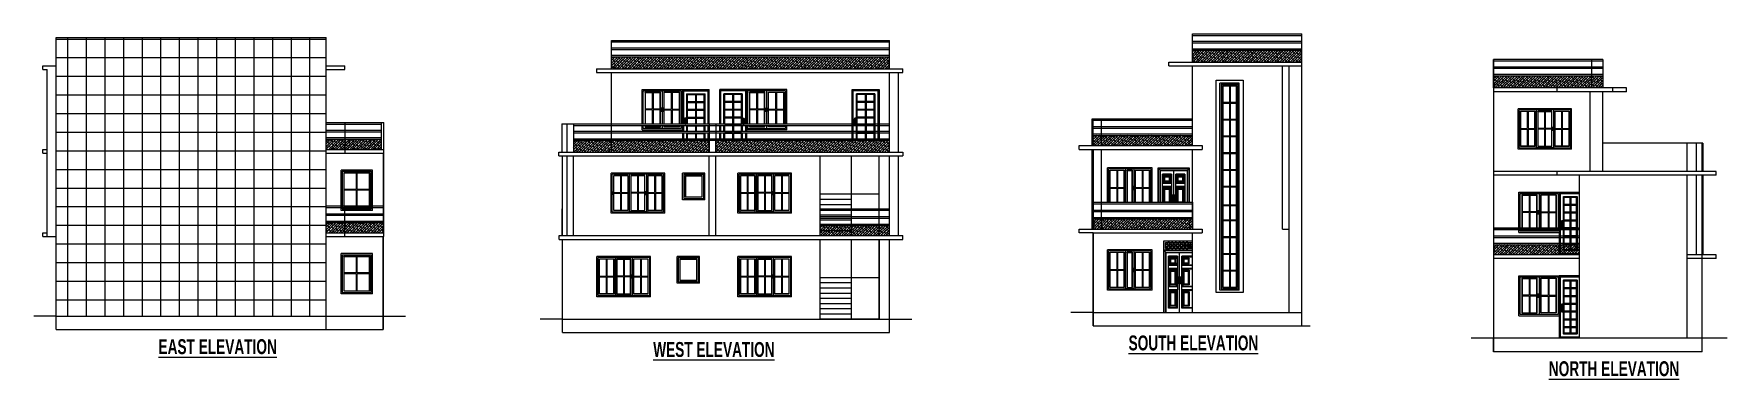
# Model space of a CAD drawing. Header units: inches. Extents: x -10117506 to -5032697, y -6529230 to -3254494.
# Drawn here: x -5047247 to -5044974, y -3258789 to -3258325 of the extents above; entities that cross this region are included whole.
import ezdxf

# ---------------------------------------------------------------- set-up
doc = ezdxf.new("R2010")
doc.units = ezdxf.units.IN
doc.header["$LTSCALE"] = 2
doc.header["$MEASUREMENT"] = 0
doc.linetypes.add('ACAD_ISO02W100', pattern=[15, 12, -3])
doc.layers.get('0').update_dxf_attribs({"linetype": 'CONTINUOUS'})
for name, color, linetype, lineweight in [('F-FURNITURE', 30, 'CONTINUOUS', 13), ('HATCH', 60, 'ACAD_ISO02W100', 13), ('Text-100.w', 254, 'CONTINUOUS', 9), ('window', 4, 'CONTINUOUS', 13)]:
    doc.layers.add(name, color=color, linetype=linetype, lineweight=lineweight)
doc.styles.add('Arial', font='arial.ttf', dxfattribs={"width": 0.8, "height": 12})
pattern_1 = [(45, (16392.1673, 6064.174), (-1.767766953, 1.767766953), []), (135, (16392.1673, 6064.174), (-5.3033008589, 1.767766953), [6.25, -3.75])]

msp = doc.modelspace()

# ---------------------------------------------------------------- texts
at = {"layer": 'Text-100.w', "char_height": 20, "width": 569.102, "attachment_point": 2, "style": 'Arial'}
for s, insert in [('\\A1;{\\fArial Narrow|b1|i0|c0|p34;\\L EAST ELEVATION}', (-5047002.8, -3258735)), ('\\A1;{\\fArial Narrow|b1|i0|c0|p34;\\L WEST ELEVATION}', (-5046336.7, -3258738.8)), ('\\A1;{\\fArial Narrow|b1|i0|c0|p34;\\L SOUTH ELEVATION}', (-5045693, -3258730)), ('\\A1;{\\fArial Narrow|b1|i0|c0|p34;\\L NORTH ELEVATION}', (-5045128.4, -3258764.6))]:
    msp.add_mtext(s, dxfattribs=dict(at, insert=insert))

# ---------------------------------------------------------------- hatches: boundary and pattern name
at = {"ltscale": 0.5}
h = msp.add_hatch(dxfattribs=at)
h.set_pattern_fill('ANSI38', color=256, scale=20, style=0)
h.set_pattern_definition([(45, (11040.522, 5949.4276), (-1.767766953, 1.767766953), []), (135, (11040.522, 5949.4276), (-5.3033008589, 1.767766953), [6.25, -3.75])])
h.paths.add_polyline_path([(-5046471.4, -3258356), (-5046471.4, -3258372), (-5046098.4, -3258372), (-5046098.4, -3258356)])
h = msp.add_hatch(dxfattribs=at)
h.set_pattern_fill('ANSI38', color=256, scale=20, style=0)
h.set_pattern_definition([(45, (15218.4888, 6064.174), (-1.767766953, 1.767766953), []), (135, (15218.4888, 6064.174), (-5.3033008589, 1.767766953), [6.25, -3.75])])
h.paths.add_polyline_path([(-5045691.9, -3258347.2), (-5045691.9, -3258363.2), (-5045545.1, -3258363.2), (-5045545.1, -3258347.2)])
h = msp.add_hatch(dxfattribs=at)
h.set_pattern_fill('ANSI38', color=256, scale=20, style=0)
h.set_pattern_definition([(45, (19253.9274, 5809.1137), (-1.767766953, 1.767766953), []), (135, (19253.9274, 5809.1137), (-5.3033008589, 1.767766953), [6.25, -3.75])])
h.paths.add_polyline_path([(-5045155.6, -3258397.8), (-5045155.6, -3258381.8), (-5045287.6, -3258381.8), (-5045287.6, -3258397.8)])
h.paths.add_polyline_path([(-5045140.8, -3258381.8), (-5045155.6, -3258381.8), (-5045155.6, -3258397.8), (-5045140.8, -3258397.8)])
h = msp.add_hatch(dxfattribs=at)
h.set_pattern_fill('ANSI38', color=256, scale=20, style=0)
h.set_pattern_definition([(45, (7548.6511, 6129.8654), (-1.767766953, 1.767766953), []), (135, (7548.6511, 6129.8654), (-5.3033008589, 1.767766953), [6.25, -3.75])])
h.paths.add_polyline_path([(-5046829.7, -3258466.5), (-5046854.4, -3258466.5), (-5046854.4, -3258480.2), (-5046829.7, -3258480.2)])
h.paths.add_polyline_path([(-5046780.2, -3258480.2), (-5046780.2, -3258466.5), (-5046829.7, -3258466.5), (-5046829.7, -3258480.2)])
h = msp.add_hatch(dxfattribs=at)
h.set_pattern_fill('ANSI38', color=256, scale=20, style=0)
h.set_pattern_definition([(45, (11646.984, 5942.773), (-1.767766953, 1.767766953), []), (135, (11646.984, 5942.773), (-5.3033008589, 1.767766953), [6.25, -3.75])])
h.paths.add_polyline_path([(-5046522.6, -3258468), (-5046522.6, -3258484), (-5046471.7, -3258484), (-5046471.7, -3258468)])
h.paths.add_polyline_path([(-5046471.7, -3258484), (-5046340.4, -3258484), (-5046340.4, -3258468), (-5046471.7, -3258468)])
h.paths.add_polyline_path([(-5046098.4, -3258468), (-5046331.4, -3258468), (-5046331.4, -3258484), (-5046098.4, -3258484)])
h = msp.add_hatch(dxfattribs=at)
h.set_pattern_fill('ANSI38', color=256, scale=20, style=0)
h.set_pattern_definition([(45, (15810.9507, 6064.174), (-1.767766953, 1.767766953), []), (135, (15810.9507, 6064.174), (-5.3033008589, 1.767766953), [6.25, -3.75])])
h.paths.add_polyline_path([(-5045813.7, -3258461.6), (-5045824.9, -3258461.6), (-5045824.9, -3258475.2), (-5045813.7, -3258475.2)])
h.paths.add_polyline_path([(-5045813.7, -3258461.6), (-5045813.7, -3258475.2), (-5045691.9, -3258475.2), (-5045691.9, -3258461.6)])
h = msp.add_hatch(dxfattribs=at)
h.set_pattern_fill('ANSI38', color=256, scale=20, style=0)
h.set_pattern_definition([(45, (7548.6511, 6017.8654), (-1.767766953, 1.767766953), []), (135, (7548.6511, 6017.8654), (-5.3033008589, 1.767766953), [6.25, -3.75])])
h.paths.add_polyline_path([(-5046854.4, -3258578.5), (-5046854.4, -3258592.2), (-5046829.7, -3258592.2), (-5046829.7, -3258578.5)])
h.paths.add_polyline_path([(-5046829.7, -3258578.5), (-5046829.7, -3258592.2), (-5046778.1, -3258592.2), (-5046778.1, -3258578.5)])
h = msp.add_hatch(dxfattribs=at)
h.set_pattern_fill('ANSI38', color=256, scale=20, style=0)
h.set_pattern_definition([(45, (12237.8225, 5963.2494), (-1.767766953, 1.767766953), []), (135, (12237.8225, 5963.2494), (-5.3033008589, 1.767766953), [6.25, -3.75])])
h.paths.add_polyline_path([(-5046098.4, -3258596), (-5046098.4, -3258582.4), (-5046112.4, -3258582.4), (-5046112.4, -3258596)])
h.paths.add_polyline_path([(-5046112.4, -3258596), (-5046112.4, -3258582.4), (-5046149.4, -3258582.4), (-5046149.4, -3258596)])
h.paths.add_polyline_path([(-5046149.4, -3258589), (-5046149.4, -3258582.4), (-5046191.4, -3258582.4), (-5046191.4, -3258589)])
h.paths.add_polyline_path([(-5046149.4, -3258596), (-5046149.4, -3258589), (-5046191.4, -3258589), (-5046191.4, -3258596)])
h = msp.add_hatch(dxfattribs=at)
h.set_pattern_fill('ANSI38', color=256, scale=20, style=0)
h.set_pattern_definition(pattern_1)
h.paths.add_polyline_path([(-5045824.9, -3258587.2), (-5045813.7, -3258587.2), (-5045813.7, -3258573.6), (-5045824.9, -3258573.6)])
h.paths.add_polyline_path([(-5045813.7, -3258573.6), (-5045813.7, -3258587.2), (-5045695.9, -3258587.2), (-5045695.9, -3258573.6)])
h = msp.add_hatch(dxfattribs=at)
h.set_pattern_fill('ANSI38', color=256, scale=20, style=0)
h.set_pattern_definition(pattern_1)
h.paths.add_polyline_path([(-5045691.9, -3258587.2), (-5045691.9, -3258573.6), (-5045695.9, -3258573.6), (-5045695.9, -3258587.2)])
h = msp.add_hatch(dxfattribs=at)
h.set_pattern_fill('ANSI38', color=256, scale=20, style=0)
h.set_pattern_definition([(45, (16915.3755, 6029.6088), (-1.767766953, 1.767766953), []), (135, (16915.3755, 6029.6088), (-5.3033008589, 1.767766953), [6.25, -3.75])])
h.paths.add_polyline_path([(-5045287.6, -3258608.1), (-5045287.6, -3258621.8), (-5045172.7, -3258621.8), (-5045172.7, -3258608.1)])
at = {"layer": 'HATCH'}
h = msp.add_hatch(dxfattribs=at)
h.set_pattern_fill('ANSI37', color=256, scale=200, angle=45)
h.set_pattern_definition([(90, (7548.65, 6017.865), (-25, 5e-15), []), (180, (7548.65, 6017.865), (-5e-15, -25), [])])
h.paths.add_polyline_path([(-5046854.4, -3258704.2), (-5046854.4, -3258592.2), (-5046854.4, -3258480.2), (-5046854.4, -3258442.2), (-5046854.4, -3258368.2), (-5046854.4, -3258330.2), (-5047217, -3258330.2), (-5047217, -3258704.2)])

# ---------------------------------------------------------------- linework, layer by layer
at = {"ltscale": 0.5}
for p, q in [((-5047217, -3258330.2), (-5046854.4, -3258330.2)), ((-5047217, -3258368.2), (-5047217, -3258330.2)), ((-5047217, -3258722.2), (-5047217, -3258330.2)), ((-5046854.4, -3258368.2), (-5046854.4, -3258330.2)), ((-5046471.4, -3258334), (-5046098.4, -3258334)), ((-5046471.4, -3258372), (-5046471.4, -3258334)), ((-5046098.4, -3258372), (-5046098.4, -3258334)), ((-5045691.9, -3258325.2), (-5045545.1, -3258325.2)), ((-5045691.9, -3258363.2), (-5045691.9, -3258325.2)), ((-5045691.9, -3258327.2), (-5045545.1, -3258327.2)), ((-5045691.9, -3258335.2), (-5045545.1, -3258335.2)), ((-5045545.1, -3258717.2), (-5045545.1, -3258325.2)), ((-5046471.4, -3258336), (-5046098.4, -3258336)), ((-5046471.4, -3258344), (-5046098.4, -3258344)), ((-5046471.4, -3258346), (-5046098.4, -3258346)), ((-5046471.4, -3258354), (-5046098.4, -3258354)), ((-5046471.4, -3258356), (-5046098.4, -3258356)), ((-5045691.9, -3258337.2), (-5045545.1, -3258337.2)), ((-5045691.9, -3258345.2), (-5045545.1, -3258345.2)), ((-5045691.9, -3258347.2), (-5045545.1, -3258347.2)), ((-5047235, -3258368.2), (-5047217, -3258368.2)), ((-5047235, -3258373.2), (-5047235, -3258368.2)), ((-5047235, -3258373.2), (-5047229, -3258373.2)), ((-5047229, -3258480.2), (-5047229, -3258373.2)), ((-5046854.4, -3258368.2), (-5046829.7, -3258368.2)), ((-5046854.4, -3258480.2), (-5046854.4, -3258368.2)), ((-5046854.4, -3258373.2), (-5046829.7, -3258373.2)), ((-5046829.7, -3258373.2), (-5046829.7, -3258368.2)), ((-5046491.8, -3258372), (-5046080.4, -3258372)), ((-5046491.8, -3258372), (-5046491.8, -3258377)), ((-5046491.8, -3258377), (-5046080.4, -3258377)), ((-5046471.7, -3258484), (-5046471.7, -3258377)), ((-5046098.4, -3258484), (-5046098.4, -3258377)), ((-5046086.4, -3258484), (-5046086.4, -3258377)), ((-5046080.4, -3258377), (-5046080.4, -3258372)), ((-5045723.5, -3258363.2), (-5045545.1, -3258363.2)), ((-5045723.5, -3258368.2), (-5045723.5, -3258363.2)), ((-5045723.5, -3258368.2), (-5045545.1, -3258368.2)), ((-5045691.9, -3258475.2), (-5045691.9, -3258368.2)), ((-5045571.1, -3258587.2), (-5045571.1, -3258368.2)), ((-5045562, -3258699.2), (-5045562, -3258368.2)), ((-5045562, -3258587.2), (-5045562, -3258368.2)), ((-5045140.8, -3258359.8), (-5045287.6, -3258359.8)), ((-5045287.6, -3258397.8), (-5045287.6, -3258359.8)), ((-5045287.6, -3258397.8), (-5045287.6, -3258359.8)), ((-5045287.6, -3258359.8), (-5045287.6, -3258751.8)), ((-5045140.8, -3258361.8), (-5045287.6, -3258361.8)), ((-5045140.8, -3258369.8), (-5045287.6, -3258369.8)), ((-5045140.8, -3258371.8), (-5045287.6, -3258371.8)), ((-5045140.8, -3258379.8), (-5045287.6, -3258379.8)), ((-5045155.6, -3258397.8), (-5045155.6, -3258359.8)), ((-5045140.8, -3258359.8), (-5045140.8, -3258397.8)), ((-5045659.9, -3258391.2), (-5045659.9, -3258387.2)), ((-5045659.9, -3258387.2), (-5045623.9, -3258387.2)), ((-5045659.9, -3258672.2), (-5045659.9, -3258391.2)), ((-5045623.9, -3258387.2), (-5045623.9, -3258672.2)), ((-5045140.8, -3258381.8), (-5045287.6, -3258381.8)), ((-5045109.3, -3258397.8), (-5045287.6, -3258397.8)), ((-5045109.3, -3258402.8), (-5045287.6, -3258402.8)), ((-5045202.5, -3258397.8), (-5045202.5, -3258402.8)), ((-5045157.8, -3258509.8), (-5045157.8, -3258402.8)), ((-5045140.8, -3258509.8), (-5045140.8, -3258402.8)), ((-5045127.5, -3258402.8), (-5045127.5, -3258397.8)), ((-5045109.3, -3258402.8), (-5045109.3, -3258397.8)), ((-5046854.4, -3258480.2), (-5046854.4, -3258442.2)), ((-5046854.4, -3258444.2), (-5046777, -3258444.2)), ((-5046854.4, -3258446.2), (-5046780.2, -3258446.2)), ((-5046829.7, -3258444.2), (-5046829.7, -3258485.2)), ((-5046780.2, -3258480.2), (-5046780.2, -3258444.2)), ((-5046777, -3258480.2), (-5046777, -3258444.2)), ((-5046538.4, -3258446), (-5046098.4, -3258446)), ((-5046538.4, -3258446), (-5046538.4, -3258484)), ((-5046531.6, -3258446), (-5046531.6, -3258484)), ((-5046522.6, -3258446), (-5046522.6, -3258484)), ((-5046522.6, -3258448), (-5046098.4, -3258448)), ((-5046340.4, -3258446), (-5046340.4, -3258484)), ((-5046331.4, -3258446), (-5046331.4, -3258484)), ((-5045826.2, -3258475.2), (-5045826.2, -3258439.2)), ((-5045826.2, -3258439.2), (-5045691.9, -3258439.2)), ((-5045826.2, -3258441.2), (-5045691.9, -3258441.2)), ((-5045824.9, -3258475.2), (-5045824.9, -3258439.2)), ((-5045813.7, -3258475.2), (-5045813.7, -3258439.2)), ((-5045788.9, -3258441.2), (-5045691.9, -3258441.2)), ((-5045788.9, -3258441.2), (-5045691.9, -3258441.2)), ((-5046854.4, -3258454.6), (-5046780.2, -3258454.6)), ((-5046854.4, -3258456.6), (-5046780.2, -3258456.6)), ((-5046854.4, -3258464.5), (-5046780.2, -3258464.5)), ((-5046854.4, -3258466.5), (-5046780.2, -3258466.5)), ((-5046522.6, -3258456), (-5046098.4, -3258456)), ((-5046522.6, -3258458), (-5046098.4, -3258458)), ((-5046522.6, -3258466), (-5046098.4, -3258466)), ((-5046522.6, -3258468), (-5046098.4, -3258468)), ((-5046340.4, -3258484), (-5046340.4, -3258468)), ((-5046331.4, -3258484), (-5046331.4, -3258468)), ((-5045824.9, -3258449.7), (-5045691.9, -3258449.7)), ((-5045824.9, -3258451.7), (-5045691.9, -3258451.7)), ((-5045824.9, -3258459.6), (-5045691.9, -3258459.6)), ((-5045824.9, -3258461.6), (-5045691.9, -3258461.6)), ((-5047235, -3258480.2), (-5047229, -3258480.2)), ((-5047235, -3258485.2), (-5047235, -3258480.2)), ((-5047235, -3258485.2), (-5047229, -3258485.2)), ((-5047229, -3258597.2), (-5047229, -3258480.2)), ((-5046854.4, -3258480.2), (-5046777, -3258480.2)), ((-5046854.4, -3258592.2), (-5046854.4, -3258480.2)), ((-5046854.4, -3258485.2), (-5046777, -3258485.2)), ((-5046778.1, -3258485.2), (-5046778.1, -3258592.2)), ((-5046777, -3258485.2), (-5046777, -3258480.2)), ((-5046777, -3258592.2), (-5046777, -3258485.2)), ((-5046542.2, -3258484), (-5046537.3, -3258484)), ((-5046542.2, -3258489), (-5046542.2, -3258484)), ((-5046542.2, -3258489), (-5046537.3, -3258489)), ((-5046537.3, -3258484), (-5046093.4, -3258484)), ((-5046537.3, -3258489), (-5046093.4, -3258489)), ((-5046537.3, -3258596), (-5046537.3, -3258489)), ((-5046531.6, -3258489), (-5046531.6, -3258596)), ((-5046523, -3258489), (-5046523, -3258596)), ((-5046340.4, -3258596), (-5046340.4, -3258489)), ((-5046331.4, -3258596), (-5046331.4, -3258489)), ((-5046191.4, -3258596), (-5046191.4, -3258489)), ((-5046149.4, -3258596), (-5046149.4, -3258489)), ((-5046112.4, -3258596), (-5046112.4, -3258489)), ((-5046098.4, -3258596), (-5046098.4, -3258489)), ((-5046093.4, -3258484), (-5046080.4, -3258484)), ((-5046093.4, -3258489), (-5046080.4, -3258489)), ((-5046086.4, -3258596), (-5046086.4, -3258489)), ((-5046086.4, -3258596), (-5046086.4, -3258489)), ((-5046080.4, -3258484), (-5046080.4, -3258489)), ((-5045843.8, -3258475.2), (-5045678.9, -3258475.2)), ((-5045843.8, -3258480.2), (-5045843.8, -3258475.2)), ((-5045843.8, -3258480.2), (-5045678.9, -3258480.2)), ((-5045826.2, -3258587.2), (-5045826.2, -3258480.2)), ((-5045824.9, -3258480.2), (-5045824.9, -3258587.2)), ((-5045813.7, -3258587.2), (-5045813.7, -3258480.2)), ((-5045691.9, -3258587.2), (-5045691.9, -3258480.2)), ((-5045678.9, -3258475.2), (-5045678.9, -3258480.2)), ((-5045006.6, -3258471.8), (-5045140.8, -3258471.8)), ((-5045027.8, -3258509.8), (-5045027.8, -3258471.8)), ((-5045015.8, -3258471.8), (-5045015.8, -3258509.8)), ((-5045007.8, -3258509.8), (-5045007.8, -3258471.8)), ((-5045006.6, -3258471.8), (-5045006.6, -3258509.8)), ((-5045027.8, -3258509.8), (-5045287.6, -3258509.8)), ((-5045027.8, -3258514.8), (-5045287.6, -3258514.8)), ((-5045202.5, -3258509.8), (-5045202.5, -3258514.8)), ((-5045172.4, -3258621.8), (-5045172.4, -3258514.8)), ((-5045172.4, -3258733.8), (-5045172.4, -3258514.8)), ((-5044989, -3258509.8), (-5045027.8, -3258509.8)), ((-5045027.8, -3258733.8), (-5045027.8, -3258514.8)), ((-5044989, -3258514.8), (-5045027.8, -3258514.8)), ((-5045015.8, -3258514.8), (-5045015.8, -3258621.8)), ((-5045007.8, -3258751.8), (-5045007.8, -3258514.8)), ((-5045006.6, -3258514.8), (-5045006.6, -3258621.8)), ((-5044989, -3258514.8), (-5044989, -3258509.8)), ((-5046854.4, -3258556.2), (-5046778.1, -3258556.2)), ((-5046854.4, -3258558.2), (-5046778.1, -3258558.2)), ((-5046829.7, -3258597.2), (-5046829.7, -3258556.2)), ((-5046538.4, -3258560), (-5046538.4, -3258596)), ((-5046538.4, -3258560), (-5046537.3, -3258560)), ((-5046191.4, -3258540), (-5046149.4, -3258540)), ((-5046191.4, -3258547), (-5046149.4, -3258547)), ((-5046191.4, -3258554), (-5046149.4, -3258554)), ((-5046191.4, -3258560), (-5046098.4, -3258560)), ((-5046191.4, -3258560), (-5046098.4, -3258560)), ((-5046191.4, -3258561), (-5046149.4, -3258561)), ((-5046191.4, -3258562), (-5046098.4, -3258562)), ((-5046149.4, -3258540), (-5046112.4, -3258540)), ((-5046098.4, -3258596), (-5046098.4, -3258560)), ((-5045824.9, -3258551.2), (-5045691.9, -3258551.2)), ((-5045824.9, -3258553.2), (-5045691.9, -3258553.2)), ((-5045824.9, -3258561.7), (-5045691.9, -3258561.7)), ((-5045788.9, -3258553.2), (-5045695.9, -3258553.2)), ((-5045788.9, -3258553.2), (-5045695.9, -3258553.2)), ((-5045691.9, -3258551.2), (-5045691.9, -3258587.2)), ((-5046854.4, -3258566.6), (-5046778.1, -3258566.6)), ((-5046854.4, -3258568.6), (-5046778.1, -3258568.6)), ((-5046854.4, -3258576.5), (-5046778.1, -3258576.5)), ((-5046854.4, -3258578.5), (-5046778.1, -3258578.5)), ((-5046191.4, -3258568), (-5046149.4, -3258568)), ((-5046191.4, -3258570.5), (-5046098.4, -3258570.5)), ((-5046191.4, -3258572.5), (-5046098.4, -3258572.5)), ((-5046191.4, -3258575), (-5046149.4, -3258575)), ((-5046191.4, -3258580.4), (-5046098.4, -3258580.4)), ((-5046191.4, -3258582), (-5046149.4, -3258582)), ((-5046191.4, -3258582.4), (-5046098.4, -3258582.4)), ((-5045824.9, -3258563.7), (-5045691.9, -3258563.7)), ((-5045824.9, -3258571.6), (-5045691.9, -3258571.6)), ((-5045824.9, -3258573.6), (-5045691.9, -3258573.6)), ((-5047235, -3258592.2), (-5047229, -3258592.2)), ((-5047235, -3258597.2), (-5047235, -3258592.2)), ((-5047235, -3258597.2), (-5047217, -3258597.2)), ((-5047217, -3258704.2), (-5047217, -3258597.2)), ((-5046854.4, -3258592.2), (-5046777, -3258592.2)), ((-5046854.4, -3258704.2), (-5046854.4, -3258592.2)), ((-5046854.4, -3258597.2), (-5046777, -3258597.2)), ((-5046778.1, -3258704.2), (-5046778.1, -3258597.2)), ((-5046778.1, -3258597.2), (-5046778.1, -3258722.2)), ((-5046777, -3258597.2), (-5046777, -3258592.2)), ((-5046541.9, -3258596), (-5046537.3, -3258596)), ((-5046541.9, -3258601), (-5046541.9, -3258596)), ((-5046541.9, -3258601), (-5046537.3, -3258601)), ((-5046537.3, -3258596), (-5046093.4, -3258596)), ((-5046537.3, -3258601), (-5046093.4, -3258601)), ((-5046537.3, -3258708), (-5046537.3, -3258601)), ((-5046191.4, -3258589), (-5046149.4, -3258589)), ((-5046191.4, -3258708), (-5046191.4, -3258601)), ((-5046149.4, -3258708), (-5046149.4, -3258601)), ((-5046112.4, -3258708), (-5046112.4, -3258601)), ((-5046098.4, -3258708), (-5046098.4, -3258601)), ((-5046093.4, -3258596), (-5046080.4, -3258596)), ((-5046093.4, -3258601), (-5046080.4, -3258601)), ((-5046080.4, -3258601), (-5046080.4, -3258596)), ((-5045843.8, -3258587.2), (-5045678.9, -3258587.2)), ((-5045843.8, -3258592.2), (-5045843.8, -3258587.2)), ((-5045824.9, -3258592.2), (-5045843.8, -3258592.2)), ((-5045824.9, -3258592.2), (-5045678.9, -3258592.2)), ((-5045824.9, -3258699.2), (-5045824.9, -3258592.2)), ((-5045824.9, -3258592.2), (-5045824.9, -3258717.2)), ((-5045691.9, -3258699.2), (-5045691.9, -3258592.2)), ((-5045678.9, -3258587.2), (-5045678.9, -3258592.2)), ((-5045571.1, -3258587.2), (-5045562, -3258587.2)), ((-5045172.4, -3258585.8), (-5045287.6, -3258585.8)), ((-5045287.6, -3258585.8), (-5045172.9, -3258585.8)), ((-5045287.6, -3258587.8), (-5045172.9, -3258587.8)), ((-5045287.6, -3258596.3), (-5045172.4, -3258596.3)), ((-5045287.6, -3258598.3), (-5045172.4, -3258598.3)), ((-5045287.6, -3258606.2), (-5045172.4, -3258606.2)), ((-5045287.6, -3258608.2), (-5045172.4, -3258608.2)), ((-5045172.4, -3258621.8), (-5045287.6, -3258621.8)), ((-5045287.6, -3258626.8), (-5045287.6, -3258733.8)), ((-5045172.4, -3258626.8), (-5045287.6, -3258626.8)), ((-5045172.4, -3258733.8), (-5045172.4, -3258626.8)), ((-5044989, -3258621.8), (-5045027.8, -3258621.8)), ((-5044989, -3258626.8), (-5045027.8, -3258626.8)), ((-5044989, -3258626.8), (-5044989, -3258621.8)), ((-5046191.4, -3258652), (-5046149.4, -3258652)), ((-5046149.4, -3258652), (-5046112.4, -3258652)), ((-5046191.4, -3258659), (-5046149.4, -3258659)), ((-5046191.4, -3258666), (-5046149.4, -3258666)), ((-5046191.4, -3258673), (-5046149.4, -3258673)), ((-5045623.9, -3258672.2), (-5045659.9, -3258672.2)), ((-5046191.4, -3258680), (-5046149.4, -3258680)), ((-5046191.4, -3258687), (-5046149.4, -3258687)), ((-5046191.4, -3258694), (-5046149.4, -3258694)), ((-5047217, -3258704.2), (-5047247, -3258704.2)), ((-5047217, -3258704.2), (-5046778.1, -3258704.2)), ((-5047217, -3258722.2), (-5047217, -3258704.2)), ((-5046854.4, -3258722.2), (-5046854.4, -3258704.2)), ((-5046778.1, -3258704.2), (-5046748.1, -3258704.2)), ((-5046778.1, -3258722.2), (-5046778.1, -3258704.2)), ((-5046537.3, -3258708), (-5046567.3, -3258708)), ((-5046537.3, -3258708), (-5046098.4, -3258708)), ((-5046537.3, -3258726), (-5046537.3, -3258708)), ((-5046191.4, -3258701), (-5046149.4, -3258701)), ((-5046191.4, -3258708), (-5046149.4, -3258708)), ((-5046098.4, -3258708), (-5046068.4, -3258708)), ((-5046098.4, -3258726), (-5046098.4, -3258708)), ((-5045824.9, -3258699.2), (-5045854.9, -3258699.2)), ((-5045824.9, -3258699.2), (-5045545.1, -3258699.2)), ((-5045824.9, -3258717.2), (-5045824.9, -3258699.2)), ((-5045824.9, -3258717.2), (-5045533.8, -3258717.2)), ((-5047217, -3258722.2), (-5046778.1, -3258722.2)), ((-5046537.3, -3258726), (-5046098.4, -3258726)), ((-5045287.6, -3258733.8), (-5045317.6, -3258733.8)), ((-5044974.1, -3258733.8), (-5045287.6, -3258733.8)), ((-5045287.6, -3258751.8), (-5045287.6, -3258733.8)), ((-5045007.8, -3258751.8), (-5045287.6, -3258751.8))]:
    msp.add_line(p, q, dxfattribs=at)
msp.add_lwpolyline([(-5046191.4, -3258601), (-5046112.4, -3258601), (-5046112.4, -3258708), (-5046191.4, -3258708)], close=True, dxfattribs=at)
at = {"layer": 'F-FURNITURE'}
for p, q in [((-5045737.9, -3258551.2), (-5045737.9, -3258505.2)), ((-5045737.9, -3258505.2), (-5045695.9, -3258505.2)), ((-5045737.8, -3258551.2), (-5045737.8, -3258505.3)), ((-5045737.8, -3258505.3), (-5045696, -3258505.3)), ((-5045737.8, -3258505.3), (-5045696, -3258505.3)), ((-5045737.8, -3258508.2), (-5045737.8, -3258505.3)), ((-5045737.8, -3258505.3), (-5045734.9, -3258508.7)), ((-5045737.8, -3258508.2), (-5045737.8, -3258508.2)), ((-5045737.8, -3258551.2), (-5045737.8, -3258508.2)), ((-5045737.7, -3258508.2), (-5045737.7, -3258508.2)), ((-5045737.6, -3258508.2), (-5045737.5, -3258508.2)), ((-5045737.5, -3258551.2), (-5045737.5, -3258505.7)), ((-5045737.5, -3258505.7), (-5045696.3, -3258505.7)), ((-5045735.3, -3258551.2), (-5045735.3, -3258508.3)), ((-5045735.3, -3258508.3), (-5045698.6, -3258508.3)), ((-5045734.9, -3258551.2), (-5045734.9, -3258508.7)), ((-5045734.9, -3258508.7), (-5045698.9, -3258508.7)), ((-5045734.8, -3258508.3), (-5045734.8, -3258508.4)), ((-5045734.8, -3258508.4), (-5045734.8, -3258508.5)), ((-5045734.8, -3258508.5), (-5045734.8, -3258508.6)), ((-5045734.8, -3258508.6), (-5045734.8, -3258508.7)), ((-5045734.8, -3258551.2), (-5045734.8, -3258508.8)), ((-5045734.8, -3258508.8), (-5045699, -3258508.8)), ((-5045731.9, -3258551.2), (-5045731.9, -3258513.7)), ((-5045719.8, -3258513.7), (-5045731.9, -3258513.7)), ((-5045731.9, -3258526), (-5045731.9, -3258513.8)), ((-5045731.9, -3258513.8), (-5045719.9, -3258513.8)), ((-5045731.9, -3258513.8), (-5045731.5, -3258514.3)), ((-5045731.5, -3258525.5), (-5045731.5, -3258514.3)), ((-5045731.5, -3258525.5), (-5045731.5, -3258514.3)), ((-5045731.5, -3258514.3), (-5045720.3, -3258514.3)), ((-5045731.5, -3258514.3), (-5045720.2, -3258514.3)), ((-5045729.2, -3258517.3), (-5045731.5, -3258514.3)), ((-5045721.7, -3258516.3), (-5045730, -3258516.3)), ((-5045730, -3258516.3), (-5045730, -3258523.5)), ((-5045720.3, -3258514.3), (-5045722.5, -3258517.3)), ((-5045721.7, -3258523.5), (-5045721.7, -3258516.3)), ((-5045720.3, -3258514.3), (-5045720.3, -3258525.5)), ((-5045720.2, -3258514.3), (-5045719.9, -3258513.8)), ((-5045720.2, -3258514.2), (-5045720.2, -3258525.6)), ((-5045720.2, -3258514.3), (-5045720.2, -3258525.5)), ((-5045719.9, -3258513.8), (-5045719.9, -3258526)), ((-5045719.8, -3258513.7), (-5045719.8, -3258543)), ((-5045716.9, -3258551.2), (-5045716.9, -3258508.8)), ((-5045714, -3258543), (-5045714, -3258513.7)), ((-5045701.9, -3258513.7), (-5045714, -3258513.7)), ((-5045713.9, -3258526), (-5045713.9, -3258513.8)), ((-5045713.9, -3258513.8), (-5045702, -3258513.8)), ((-5045713.9, -3258513.8), (-5045713.6, -3258514.3)), ((-5045713.6, -3258525.5), (-5045713.6, -3258514.3)), ((-5045713.6, -3258525.5), (-5045713.6, -3258514.3)), ((-5045713.6, -3258514.3), (-5045702.4, -3258514.3)), ((-5045713.6, -3258514.3), (-5045702.3, -3258514.3)), ((-5045711.3, -3258517.3), (-5045713.6, -3258514.3)), ((-5045703.8, -3258516.3), (-5045712.1, -3258516.3)), ((-5045712.1, -3258516.3), (-5045712.1, -3258523.5)), ((-5045702.4, -3258514.3), (-5045704.6, -3258517.3)), ((-5045703.8, -3258523.5), (-5045703.8, -3258516.3)), ((-5045702.4, -3258514.3), (-5045702.4, -3258525.5)), ((-5045702.3, -3258514.3), (-5045702, -3258513.8)), ((-5045702.3, -3258514.2), (-5045702.3, -3258525.6)), ((-5045702.3, -3258514.3), (-5045702.3, -3258525.5)), ((-5045702, -3258513.8), (-5045702, -3258526)), ((-5045701.9, -3258513.7), (-5045701.9, -3258551.2)), ((-5045699, -3258508.3), (-5045699, -3258508.4)), ((-5045699, -3258508.4), (-5045699, -3258508.5)), ((-5045699, -3258508.5), (-5045699, -3258508.6)), ((-5045699, -3258508.6), (-5045699, -3258508.7)), ((-5045699, -3258508.8), (-5045699, -3258551.2)), ((-5045696, -3258505.3), (-5045698.9, -3258508.7)), ((-5045698.9, -3258508.7), (-5045698.9, -3258551.2)), ((-5045698.6, -3258508.3), (-5045698.6, -3258551.2)), ((-5045696.3, -3258505.7), (-5045696.3, -3258551.2)), ((-5045696.3, -3258508.2), (-5045696.2, -3258508.2)), ((-5045696.2, -3258508.2), (-5045696.1, -3258508.2)), ((-5045696.1, -3258508.2), (-5045696, -3258508.2)), ((-5045696, -3258505.3), (-5045696, -3258551.2)), ((-5045696, -3258505.3), (-5045696, -3258551.2)), ((-5045731.9, -3258526), (-5045731.5, -3258525.5)), ((-5045719.9, -3258526), (-5045731.9, -3258526)), ((-5045719.8, -3258526.1), (-5045731.9, -3258526.1)), ((-5045719.8, -3258529.9), (-5045731.9, -3258529.9)), ((-5045731.9, -3258551.2), (-5045731.9, -3258530)), ((-5045731.9, -3258530), (-5045719.9, -3258530)), ((-5045731.9, -3258530), (-5045731.5, -3258530.5)), ((-5045731.5, -3258525.5), (-5045729.2, -3258522.5)), ((-5045720.3, -3258525.5), (-5045731.5, -3258525.5)), ((-5045720.2, -3258525.5), (-5045731.5, -3258525.5)), ((-5045720.2, -3258525.6), (-5045731.5, -3258525.6)), ((-5045731.5, -3258551.2), (-5045731.5, -3258530.5)), ((-5045731.5, -3258530.5), (-5045720.2, -3258530.5)), ((-5045731.5, -3258530.5), (-5045720.2, -3258530.5)), ((-5045731.5, -3258530.5), (-5045731.5, -3258530.5)), ((-5045729.2, -3258533.6), (-5045731.5, -3258530.6)), ((-5045731.5, -3258551.2), (-5045731.5, -3258530.6)), ((-5045731.5, -3258530.6), (-5045720.3, -3258530.6)), ((-5045730, -3258523.5), (-5045721.7, -3258523.5)), ((-5045730, -3258532.5), (-5045721.7, -3258532.5)), ((-5045730, -3258532.5), (-5045730, -3258551.2)), ((-5045722.5, -3258517.3), (-5045729.2, -3258517.3)), ((-5045729.2, -3258517.3), (-5045729.2, -3258522.5)), ((-5045729.2, -3258517.4), (-5045729.2, -3258522.4)), ((-5045722.6, -3258517.4), (-5045729.2, -3258517.4)), ((-5045729.2, -3258522.4), (-5045722.6, -3258522.4)), ((-5045729.2, -3258522.5), (-5045722.5, -3258522.5)), ((-5045729.2, -3258533.6), (-5045722.5, -3258533.6)), ((-5045729.2, -3258551.1), (-5045729.2, -3258533.6)), ((-5045722.6, -3258533.7), (-5045729.2, -3258533.7)), ((-5045729.2, -3258533.7), (-5045729.2, -3258551)), ((-5045729.1, -3258517.5), (-5045729.1, -3258522.3)), ((-5045722.7, -3258517.5), (-5045729.1, -3258517.5)), ((-5045729.1, -3258522.3), (-5045722.7, -3258522.3)), ((-5045722.7, -3258533.8), (-5045729.1, -3258533.8)), ((-5045729.1, -3258533.8), (-5045729.1, -3258550.9)), ((-5045722.7, -3258522.3), (-5045722.7, -3258517.5)), ((-5045722.7, -3258550.9), (-5045722.7, -3258533.8)), ((-5045722.6, -3258522.4), (-5045722.6, -3258517.4)), ((-5045722.6, -3258551), (-5045722.6, -3258533.7)), ((-5045722.5, -3258522.5), (-5045722.5, -3258517.3)), ((-5045722.5, -3258522.5), (-5045720.3, -3258525.5)), ((-5045720.3, -3258530.6), (-5045722.5, -3258533.6)), ((-5045722.5, -3258533.6), (-5045722.5, -3258551.1)), ((-5045721.7, -3258532.5), (-5045721.7, -3258543)), ((-5045720.3, -3258530.6), (-5045720.3, -3258543)), ((-5045719.9, -3258526), (-5045720.2, -3258525.5)), ((-5045719.9, -3258530), (-5045720.2, -3258530.5)), ((-5045720.2, -3258530.5), (-5045720.2, -3258543)), ((-5045720.2, -3258530.5), (-5045720.2, -3258543)), ((-5045720.2, -3258530.5), (-5045720.2, -3258530.5)), ((-5045719.9, -3258530), (-5045719.9, -3258543)), ((-5045701.9, -3258526.1), (-5045714, -3258526.1)), ((-5045701.9, -3258529.9), (-5045714, -3258529.9)), ((-5045713.9, -3258526), (-5045713.6, -3258525.5)), ((-5045702, -3258526), (-5045713.9, -3258526)), ((-5045713.9, -3258543), (-5045713.9, -3258530)), ((-5045713.9, -3258530), (-5045702, -3258530)), ((-5045713.9, -3258530), (-5045713.6, -3258530.5)), ((-5045713.6, -3258525.5), (-5045711.3, -3258522.5)), ((-5045702.4, -3258525.5), (-5045713.6, -3258525.5)), ((-5045702.3, -3258525.5), (-5045713.6, -3258525.5)), ((-5045702.3, -3258525.6), (-5045713.6, -3258525.6)), ((-5045713.6, -3258543), (-5045713.6, -3258530.5)), ((-5045713.6, -3258530.5), (-5045702.3, -3258530.5)), ((-5045713.6, -3258530.5), (-5045702.3, -3258530.5)), ((-5045713.6, -3258530.5), (-5045713.6, -3258530.5)), ((-5045711.3, -3258533.6), (-5045713.6, -3258530.6)), ((-5045713.6, -3258543), (-5045713.6, -3258530.6)), ((-5045713.6, -3258530.6), (-5045702.4, -3258530.6)), ((-5045712.1, -3258523.5), (-5045703.8, -3258523.5)), ((-5045712.1, -3258532.5), (-5045703.8, -3258532.5)), ((-5045712.1, -3258532.5), (-5045712.1, -3258543)), ((-5045704.6, -3258517.3), (-5045711.3, -3258517.3)), ((-5045711.3, -3258517.3), (-5045711.3, -3258522.5)), ((-5045711.3, -3258522.5), (-5045704.6, -3258522.5)), ((-5045711.3, -3258533.6), (-5045704.6, -3258533.6)), ((-5045711.3, -3258551.1), (-5045711.3, -3258533.6)), ((-5045711.2, -3258517.4), (-5045711.2, -3258522.4)), ((-5045704.7, -3258517.4), (-5045711.2, -3258517.4)), ((-5045711.2, -3258517.5), (-5045711.2, -3258522.3)), ((-5045704.8, -3258517.5), (-5045711.2, -3258517.5)), ((-5045711.2, -3258522.3), (-5045704.8, -3258522.3)), ((-5045711.2, -3258522.4), (-5045704.7, -3258522.4)), ((-5045704.7, -3258533.7), (-5045711.2, -3258533.7)), ((-5045711.2, -3258533.7), (-5045711.2, -3258551)), ((-5045704.8, -3258533.8), (-5045711.2, -3258533.8)), ((-5045711.2, -3258533.8), (-5045711.2, -3258550.9)), ((-5045704.8, -3258522.3), (-5045704.8, -3258517.5)), ((-5045704.8, -3258550.9), (-5045704.8, -3258533.8)), ((-5045704.7, -3258522.4), (-5045704.7, -3258517.4)), ((-5045704.7, -3258551), (-5045704.7, -3258533.7)), ((-5045704.6, -3258522.5), (-5045704.6, -3258517.3)), ((-5045704.6, -3258522.5), (-5045702.4, -3258525.5)), ((-5045702.4, -3258530.6), (-5045704.6, -3258533.6)), ((-5045704.6, -3258533.6), (-5045704.6, -3258551.1)), ((-5045703.8, -3258532.5), (-5045703.8, -3258551.2)), ((-5045702.4, -3258530.6), (-5045702.4, -3258551.2)), ((-5045702, -3258526), (-5045702.3, -3258525.5)), ((-5045702, -3258530), (-5045702.3, -3258530.5)), ((-5045702.3, -3258530.5), (-5045702.3, -3258551.2)), ((-5045702.3, -3258530.5), (-5045702.3, -3258551.2)), ((-5045702.3, -3258530.5), (-5045702.3, -3258530.5)), ((-5045702, -3258530), (-5045702, -3258551.2)), ((-5045729.2, -3258551), (-5045722.6, -3258551)), ((-5045722.5, -3258551.1), (-5045729.2, -3258551.1)), ((-5045729.1, -3258550.9), (-5045722.7, -3258550.9)), ((-5045722.5, -3258551.1), (-5045722.4, -3258551.2)), ((-5045722.4, -3258543), (-5045722.4, -3258544.6)), ((-5045722.4, -3258543), (-5045717.9, -3258543)), ((-5045722.4, -3258544.6), (-5045717.9, -3258544.6)), ((-5045722.2, -3258543), (-5045722.2, -3258544.6)), ((-5045721.7, -3258544.6), (-5045721.7, -3258551.2)), ((-5045720.3, -3258544.6), (-5045720.3, -3258551.2)), ((-5045720.2, -3258544.6), (-5045720.2, -3258551.2)), ((-5045720.2, -3258544.6), (-5045720.2, -3258551.2)), ((-5045719.9, -3258544.6), (-5045719.9, -3258551.2)), ((-5045719.8, -3258544.6), (-5045719.8, -3258551.2)), ((-5045719.2, -3258541.9), (-5045719.2, -3258543)), ((-5045717.5, -3258541.9), (-5045719.2, -3258541.9)), ((-5045719.2, -3258544.6), (-5045719.2, -3258545.7)), ((-5045719.2, -3258545.7), (-5045717.5, -3258545.7)), ((-5045719.2, -3258546.5), (-5045717.5, -3258546.5)), ((-5045719.2, -3258550.2), (-5045719.2, -3258546.5)), ((-5045717.5, -3258550.2), (-5045719.2, -3258550.2)), ((-5045718.6, -3258547.3), (-5045718.7, -3258547.5)), ((-5045718.7, -3258547.5), (-5045718.7, -3258547.6)), ((-5045718.7, -3258549), (-5045718.7, -3258547.6)), ((-5045718.7, -3258549), (-5045718.7, -3258549.2)), ((-5045718.7, -3258549.2), (-5045718.6, -3258549.3)), ((-5045718.5, -3258547.1), (-5045718.6, -3258547.2)), ((-5045718.6, -3258547.4), (-5045718.5, -3258547.2)), ((-5045718.6, -3258547.2), (-5045718.6, -3258547.3)), ((-5045718.6, -3258547.5), (-5045718.6, -3258547.4)), ((-5045718.6, -3258547.7), (-5045718.6, -3258547.5)), ((-5045718.6, -3258549), (-5045718.6, -3258547.7)), ((-5045718.5, -3258548.6), (-5045718.6, -3258548.7)), ((-5045718.6, -3258548.7), (-5045718.6, -3258548.8)), ((-5045718.6, -3258548.8), (-5045718.6, -3258549)), ((-5045718.6, -3258549), (-5045718.6, -3258549)), ((-5045718.6, -3258549), (-5045718.6, -3258549.1)), ((-5045718.6, -3258549), (-5045718.6, -3258549)), ((-5045718.6, -3258549.1), (-5045718.6, -3258549.1)), ((-5045718.6, -3258549.1), (-5045718.6, -3258549.3)), ((-5045718.6, -3258549.3), (-5045718.6, -3258549.3)), ((-5045718.6, -3258549.3), (-5045718.5, -3258549.4)), ((-5045718.6, -3258549.3), (-5045718.6, -3258549.4)), ((-5045718.6, -3258549.4), (-5045718.5, -3258549.6)), ((-5045718.4, -3258547), (-5045718.5, -3258547.1)), ((-5045718.5, -3258547.2), (-5045718.4, -3258547.1)), ((-5045718.5, -3258547.2), (-5045718.5, -3258547.2)), ((-5045718.4, -3258548.4), (-5045718.5, -3258548.5)), ((-5045718.5, -3258548.5), (-5045718.5, -3258548.6)), ((-5045718.5, -3258549.4), (-5045718.5, -3258549.4)), ((-5045718.5, -3258549.4), (-5045718.5, -3258549.5)), ((-5045718.5, -3258549.5), (-5045718.5, -3258549.5)), ((-5045718.5, -3258549.5), (-5045718.4, -3258549.5)), ((-5045718.5, -3258549.6), (-5045718.4, -3258549.6)), ((-5045718.3, -3258547), (-5045718.4, -3258547)), ((-5045718.4, -3258547), (-5045718.4, -3258547)), ((-5045718.4, -3258547.1), (-5045718.4, -3258547.1)), ((-5045718.4, -3258547.1), (-5045718.3, -3258547.1)), ((-5045718.4, -3258548.4), (-5045718.4, -3258548.4)), ((-5045718.3, -3258548.4), (-5045718.4, -3258548.4)), ((-5045718.4, -3258548.7), (-5045718.3, -3258548.7)), ((-5045718.4, -3258549.2), (-5045718.4, -3258548.7)), ((-5045718.3, -3258549.2), (-5045718.4, -3258549.2)), ((-5045718.4, -3258549.5), (-5045718.4, -3258549.5)), ((-5045718.4, -3258549.5), (-5045718.4, -3258549.5)), ((-5045718.4, -3258549.5), (-5045718.4, -3258549.5)), ((-5045718.4, -3258549.5), (-5045718.3, -3258549.5)), ((-5045718.4, -3258549.6), (-5045718.3, -3258549.6)), ((-5045718.4, -3258549.6), (-5045718.4, -3258549.6)), ((-5045718.2, -3258547.1), (-5045718.3, -3258547)), ((-5045718.3, -3258547.1), (-5045718.2, -3258547.2)), ((-5045718.2, -3258548.5), (-5045718.3, -3258548.4)), ((-5045718.3, -3258548.7), (-5045718.3, -3258549.2)), ((-5045718.3, -3258549.5), (-5045718.3, -3258549.5)), ((-5045718.3, -3258549.5), (-5045718.2, -3258549.5)), ((-5045718.3, -3258549.6), (-5045718.2, -3258549.6)), ((-5045718.1, -3258547.2), (-5045718.2, -3258547.1)), ((-5045718.2, -3258547.2), (-5045718.2, -3258547.2)), ((-5045718.2, -3258547.2), (-5045718.1, -3258547.4)), ((-5045718.2, -3258548.6), (-5045718.2, -3258548.5)), ((-5045718.1, -3258548.7), (-5045718.2, -3258548.6)), ((-5045718.2, -3258549.4), (-5045718.1, -3258549.3)), ((-5045718.2, -3258549.6), (-5045718.1, -3258549.4)), ((-5045718.2, -3258549.5), (-5045718.2, -3258549.4)), ((-5045718.2, -3258549.4), (-5045718.2, -3258549.4)), ((-5045718.2, -3258549.5), (-5045718.2, -3258549.5)), ((-5045718.1, -3258543), (-5045718.1, -3258544.6)), ((-5045718.1, -3258547.3), (-5045718.1, -3258547.2)), ((-5045718.1, -3258547.5), (-5045718.1, -3258547.3)), ((-5045718.1, -3258547.4), (-5045718.1, -3258547.5)), ((-5045718.1, -3258547.6), (-5045718.1, -3258547.5)), ((-5045718.1, -3258547.5), (-5045718.1, -3258547.7)), ((-5045718.1, -3258549), (-5045718.1, -3258547.6)), ((-5045718.1, -3258547.7), (-5045718.1, -3258549)), ((-5045718.1, -3258548.8), (-5045718.1, -3258548.7)), ((-5045718.1, -3258549), (-5045718.1, -3258548.8)), ((-5045718.1, -3258549.1), (-5045718.1, -3258549)), ((-5045718.1, -3258549.2), (-5045718.1, -3258549)), ((-5045718.1, -3258549.3), (-5045718.1, -3258549.1)), ((-5045718.1, -3258549.1), (-5045718.1, -3258549.1)), ((-5045718.1, -3258549.3), (-5045718.1, -3258549.2)), ((-5045718.1, -3258549.3), (-5045718.1, -3258549.3)), ((-5045718.1, -3258549.4), (-5045718.1, -3258549.3)), ((-5045717.9, -3258543), (-5045717.9, -3258544.6)), ((-5045717.5, -3258541.9), (-5045717.5, -3258545.7)), ((-5045717.5, -3258546.5), (-5045717.5, -3258550.2)), ((-5045714.6, -3258541.9), (-5045716.3, -3258541.9)), ((-5045716.3, -3258541.9), (-5045716.3, -3258545.7)), ((-5045716.3, -3258545.7), (-5045714.6, -3258545.7)), ((-5045716.3, -3258546.5), (-5045716.3, -3258550.2)), ((-5045714.6, -3258546.5), (-5045716.3, -3258546.5)), ((-5045716.3, -3258550.2), (-5045714.6, -3258550.2)), ((-5045716, -3258543), (-5045716, -3258544.6)), ((-5045711.4, -3258543), (-5045716, -3258543)), ((-5045711.4, -3258544.6), (-5045716, -3258544.6)), ((-5045715.8, -3258547.5), (-5045715.7, -3258547.3)), ((-5045715.8, -3258547.6), (-5045715.8, -3258547.5)), ((-5045715.8, -3258549), (-5045715.8, -3258547.6)), ((-5045715.8, -3258549.2), (-5045715.8, -3258549)), ((-5045715.7, -3258549.3), (-5045715.8, -3258549.2)), ((-5045715.7, -3258543), (-5045715.7, -3258544.6)), ((-5045715.7, -3258547.2), (-5045715.6, -3258547.1)), ((-5045715.6, -3258547.2), (-5045715.7, -3258547.4)), ((-5045715.7, -3258547.3), (-5045715.7, -3258547.2)), ((-5045715.7, -3258547.4), (-5045715.7, -3258547.5)), ((-5045715.7, -3258547.5), (-5045715.7, -3258547.7)), ((-5045715.7, -3258547.7), (-5045715.7, -3258549)), ((-5045715.7, -3258548.7), (-5045715.6, -3258548.6)), ((-5045715.7, -3258548.8), (-5045715.7, -3258548.7)), ((-5045715.7, -3258549), (-5045715.7, -3258548.8)), ((-5045715.7, -3258549.1), (-5045715.7, -3258549)), ((-5045715.7, -3258549.1), (-5045715.7, -3258549.1)), ((-5045715.7, -3258549.3), (-5045715.7, -3258549.1)), ((-5045715.7, -3258549.3), (-5045715.7, -3258549.3)), ((-5045715.7, -3258549.4), (-5045715.7, -3258549.3)), ((-5045715.7, -3258549.4), (-5045715.7, -3258549.3)), ((-5045715.6, -3258549.6), (-5045715.7, -3258549.4)), ((-5045715.6, -3258549.4), (-5045715.7, -3258549.4)), ((-5045715.6, -3258547.1), (-5045715.5, -3258547)), ((-5045715.5, -3258547.1), (-5045715.6, -3258547.2)), ((-5045715.6, -3258547.2), (-5045715.6, -3258547.2)), ((-5045715.6, -3258548.5), (-5045715.5, -3258548.4)), ((-5045715.6, -3258548.6), (-5045715.6, -3258548.5)), ((-5045715.6, -3258549.5), (-5045715.6, -3258549.4)), ((-5045715.6, -3258549.5), (-5045715.6, -3258549.5)), ((-5045715.5, -3258549.5), (-5045715.6, -3258549.5)), ((-5045715.5, -3258549.6), (-5045715.6, -3258549.6)), ((-5045715.5, -3258547), (-5045715.4, -3258547)), ((-5045715.5, -3258547), (-5045715.5, -3258547)), ((-5045715.4, -3258547.1), (-5045715.5, -3258547.1)), ((-5045715.5, -3258547.1), (-5045715.5, -3258547.1)), ((-5045715.5, -3258548.4), (-5045715.4, -3258548.4)), ((-5045715.5, -3258548.4), (-5045715.5, -3258548.4)), ((-5045715.5, -3258548.7), (-5045715.5, -3258549.2)), ((-5045715.4, -3258548.7), (-5045715.5, -3258548.7)), ((-5045715.5, -3258549.2), (-5045715.4, -3258549.2)), ((-5045715.5, -3258549.5), (-5045715.5, -3258549.5)), ((-5045715.5, -3258549.5), (-5045715.5, -3258549.5)), ((-5045715.5, -3258549.5), (-5045715.5, -3258549.5)), ((-5045715.4, -3258549.5), (-5045715.5, -3258549.5)), ((-5045715.5, -3258549.6), (-5045715.5, -3258549.6)), ((-5045715.4, -3258549.6), (-5045715.5, -3258549.6)), ((-5045715.4, -3258547), (-5045715.3, -3258547.1)), ((-5045715.3, -3258547.2), (-5045715.4, -3258547.1)), ((-5045715.4, -3258548.4), (-5045715.3, -3258548.5)), ((-5045715.4, -3258549.2), (-5045715.4, -3258548.7)), ((-5045715.4, -3258549.5), (-5045715.4, -3258549.5)), ((-5045715.3, -3258549.5), (-5045715.4, -3258549.5)), ((-5045715.3, -3258549.6), (-5045715.4, -3258549.6)), ((-5045715.3, -3258547.1), (-5045715.3, -3258547.2)), ((-5045715.2, -3258547.4), (-5045715.3, -3258547.2)), ((-5045715.3, -3258547.2), (-5045715.3, -3258547.2)), ((-5045715.3, -3258547.2), (-5045715.2, -3258547.3)), ((-5045715.3, -3258548.5), (-5045715.3, -3258548.6)), ((-5045715.3, -3258548.6), (-5045715.2, -3258548.7)), ((-5045715.2, -3258549.3), (-5045715.3, -3258549.4)), ((-5045715.2, -3258549.3), (-5045715.3, -3258549.4)), ((-5045715.3, -3258549.4), (-5045715.3, -3258549.6)), ((-5045715.3, -3258549.4), (-5045715.3, -3258549.5)), ((-5045715.3, -3258549.4), (-5045715.3, -3258549.4)), ((-5045715.3, -3258549.5), (-5045715.3, -3258549.5)), ((-5045715.2, -3258547.3), (-5045715.2, -3258547.5)), ((-5045715.2, -3258547.5), (-5045715.2, -3258547.4)), ((-5045715.2, -3258547.7), (-5045715.2, -3258547.5)), ((-5045715.2, -3258547.5), (-5045715.2, -3258547.6)), ((-5045715.2, -3258549), (-5045715.2, -3258547.6)), ((-5045715.2, -3258549), (-5045715.2, -3258547.7)), ((-5045715.2, -3258548.7), (-5045715.2, -3258548.8)), ((-5045715.2, -3258548.8), (-5045715.2, -3258549)), ((-5045715.2, -3258549), (-5045715.2, -3258549)), ((-5045715.2, -3258549), (-5045715.2, -3258549)), ((-5045715.2, -3258549), (-5045715.2, -3258549.1)), ((-5045715.2, -3258549), (-5045715.2, -3258549.2)), ((-5045715.2, -3258549.1), (-5045715.2, -3258549.3)), ((-5045715.2, -3258549.1), (-5045715.2, -3258549.1)), ((-5045715.2, -3258549.2), (-5045715.2, -3258549.3)), ((-5045715.2, -3258549.3), (-5045715.2, -3258549.3)), ((-5045714.6, -3258541.9), (-5045714.6, -3258543)), ((-5045714.6, -3258544.6), (-5045714.6, -3258545.7)), ((-5045714.6, -3258550.2), (-5045714.6, -3258546.5)), ((-5045714, -3258551.2), (-5045714, -3258544.6)), ((-5045713.9, -3258551.2), (-5045713.9, -3258544.6)), ((-5045713.6, -3258551.2), (-5045713.6, -3258544.6)), ((-5045713.6, -3258551.2), (-5045713.6, -3258544.6)), ((-5045712.1, -3258551.2), (-5045712.1, -3258544.6)), ((-5045711.6, -3258543), (-5045711.6, -3258544.6)), ((-5045711.4, -3258543), (-5045711.4, -3258544.6)), ((-5045711.4, -3258551.2), (-5045711.3, -3258551.1)), ((-5045704.6, -3258551.1), (-5045711.3, -3258551.1)), ((-5045711.2, -3258550.9), (-5045704.8, -3258550.9)), ((-5045711.2, -3258551), (-5045704.7, -3258551)), ((-5045704.6, -3258551.1), (-5045704.5, -3258551.2)), ((-5045730.1, -3258699.2), (-5045730.1, -3258603.2)), ((-5045730.1, -3258603.2), (-5045691.9, -3258603.2)), ((-5045728.1, -3258608.3), (-5045728.1, -3258605.2)), ((-5045728.1, -3258605.2), (-5045724.9, -3258605.2)), ((-5045727.9, -3258607), (-5045726.3, -3258605.4)), ((-5045727.9, -3258607), (-5045726.3, -3258605.4)), ((-5045726.3, -3258608.5), (-5045727.9, -3258607)), ((-5045727.9, -3258607), (-5045727.9, -3258607)), ((-5045726.3, -3258608.5), (-5045727.9, -3258607)), ((-5045726.3, -3258605.4), (-5045724.7, -3258607)), ((-5045724.7, -3258607), (-5045726.3, -3258608.5)), ((-5045725.5, -3258609.2), (-5045723.9, -3258607.7)), ((-5045725.5, -3258609.2), (-5045723.8, -3258607.7)), ((-5045723.9, -3258606.2), (-5045724.9, -3258605.2)), ((-5045724.9, -3258605.2), (-5045724.9, -3258605.2)), ((-5045723.8, -3258606.2), (-5045724.9, -3258605.2)), ((-5045722.8, -3258605.2), (-5045724.9, -3258605.2)), ((-5045722.8, -3258605.2), (-5045723.9, -3258606.2)), ((-5045723.9, -3258607.7), (-5045722.2, -3258609.2)), ((-5045723, -3258607), (-5045721.4, -3258605.4)), ((-5045723, -3258607), (-5045721.4, -3258605.4)), ((-5045721.4, -3258608.5), (-5045723, -3258607)), ((-5045723, -3258607), (-5045723, -3258607)), ((-5045721.4, -3258608.5), (-5045723, -3258607)), ((-5045722.8, -3258605.2), (-5045720, -3258605.2)), ((-5045721.4, -3258605.4), (-5045719.8, -3258607)), ((-5045719.8, -3258607), (-5045721.4, -3258608.5)), ((-5045720.6, -3258609.2), (-5045718.9, -3258607.7)), ((-5045720.6, -3258609.2), (-5045718.9, -3258607.7)), ((-5045718.9, -3258606.2), (-5045720, -3258605.2)), ((-5045718.9, -3258606.2), (-5045720, -3258605.2)), ((-5045720, -3258605.2), (-5045720, -3258605.2)), ((-5045717.9, -3258605.2), (-5045720, -3258605.2)), ((-5045717.9, -3258605.2), (-5045718.9, -3258606.2)), ((-5045718.9, -3258607.7), (-5045717.3, -3258609.2)), ((-5045718.1, -3258607), (-5045716.5, -3258605.4)), ((-5045718.1, -3258607), (-5045716.5, -3258605.4)), ((-5045716.5, -3258608.5), (-5045718.1, -3258607)), ((-5045716.5, -3258608.5), (-5045718.1, -3258607)), ((-5045718.1, -3258607), (-5045718.1, -3258607)), ((-5045717.9, -3258605.2), (-5045715.1, -3258605.2)), ((-5045716.5, -3258605.4), (-5045714.8, -3258607)), ((-5045714.8, -3258607), (-5045716.5, -3258608.5)), ((-5045715.7, -3258609.2), (-5045714, -3258607.7)), ((-5045715.7, -3258609.2), (-5045714, -3258607.7)), ((-5045714, -3258606.2), (-5045715.1, -3258605.2)), ((-5045714, -3258606.2), (-5045715.1, -3258605.2)), ((-5045715.1, -3258605.2), (-5045715.1, -3258605.2)), ((-5045713, -3258605.2), (-5045715.1, -3258605.2)), ((-5045713, -3258605.2), (-5045714, -3258606.2)), ((-5045714, -3258607.7), (-5045712.4, -3258609.2)), ((-5045713.2, -3258607), (-5045711.6, -3258605.4)), ((-5045713.2, -3258607), (-5045711.6, -3258605.4)), ((-5045711.6, -3258608.5), (-5045713.2, -3258607)), ((-5045713.2, -3258607), (-5045713.2, -3258607)), ((-5045711.6, -3258608.5), (-5045713.2, -3258607)), ((-5045713, -3258605.2), (-5045710.2, -3258605.2)), ((-5045711.6, -3258605.4), (-5045709.9, -3258607)), ((-5045709.9, -3258607), (-5045711.6, -3258608.5)), ((-5045710.7, -3258609.2), (-5045709.1, -3258607.7)), ((-5045710.7, -3258609.2), (-5045709.1, -3258607.7)), ((-5045709.1, -3258606.2), (-5045710.2, -3258605.2)), ((-5045710.2, -3258605.2), (-5045710.2, -3258605.2)), ((-5045709.1, -3258606.2), (-5045710.2, -3258605.2)), ((-5045708, -3258605.2), (-5045710.2, -3258605.2)), ((-5045708, -3258605.2), (-5045709.1, -3258606.2)), ((-5045709.1, -3258607.7), (-5045707.5, -3258609.2)), ((-5045708.3, -3258607), (-5045706.6, -3258605.4)), ((-5045708.3, -3258607), (-5045706.6, -3258605.4)), ((-5045706.6, -3258608.5), (-5045708.3, -3258607)), ((-5045706.6, -3258608.5), (-5045708.3, -3258607)), ((-5045708.3, -3258607), (-5045708.3, -3258607)), ((-5045708, -3258605.2), (-5045705.3, -3258605.2)), ((-5045706.6, -3258605.4), (-5045705, -3258607)), ((-5045705, -3258607), (-5045706.6, -3258608.5)), ((-5045705.8, -3258609.2), (-5045704.2, -3258607.7)), ((-5045705.8, -3258609.2), (-5045704.2, -3258607.7)), ((-5045704.2, -3258606.2), (-5045705.3, -3258605.2)), ((-5045705.3, -3258605.2), (-5045705.2, -3258605.2)), ((-5045704.2, -3258606.2), (-5045705.2, -3258605.2)), ((-5045703.1, -3258605.2), (-5045705.2, -3258605.2)), ((-5045703.1, -3258605.2), (-5045704.2, -3258606.2)), ((-5045704.2, -3258607.7), (-5045702.5, -3258609.2)), ((-5045703.4, -3258607), (-5045701.7, -3258605.4)), ((-5045703.4, -3258607), (-5045701.7, -3258605.4)), ((-5045701.7, -3258608.5), (-5045703.4, -3258607)), ((-5045701.7, -3258608.5), (-5045703.4, -3258607)), ((-5045703.4, -3258607), (-5045703.4, -3258607)), ((-5045703.1, -3258605.2), (-5045700.3, -3258605.2)), ((-5045700.1, -3258607), (-5045702.5, -3258609.2)), ((-5045702, -3258605.2), (-5045700.1, -3258607)), ((-5045700.9, -3258609.2), (-5045699.3, -3258607.7)), ((-5045700.9, -3258609.2), (-5045699.3, -3258607.7)), ((-5045699.3, -3258606.2), (-5045700.3, -3258605.2)), ((-5045699.3, -3258606.2), (-5045700.3, -3258605.2)), ((-5045700.3, -3258605.2), (-5045700.3, -3258605.2)), ((-5045698.2, -3258605.2), (-5045700.3, -3258605.2)), ((-5045698.2, -3258605.2), (-5045699.3, -3258606.2)), ((-5045699.3, -3258607.7), (-5045697.6, -3258609.2)), ((-5045698.5, -3258607), (-5045696.8, -3258605.4)), ((-5045696.8, -3258608.5), (-5045698.5, -3258607)), ((-5045698.5, -3258607), (-5045698.4, -3258607)), ((-5045698.4, -3258607), (-5045696.8, -3258605.4)), ((-5045696.8, -3258608.5), (-5045698.4, -3258607)), ((-5045698.2, -3258605.2), (-5045691.9, -3258605.2)), ((-5045695.9, -3258607.6), (-5045697.6, -3258609.2)), ((-5045697.1, -3258605.2), (-5045695.9, -3258606.3)), ((-5045695.8, -3258607.7), (-5045694.2, -3258609.2)), ((-5045693.3, -3258608.5), (-5045695, -3258607)), ((-5045693.3, -3258608.5), (-5045695, -3258607)), ((-5045694.9, -3258607), (-5045693.3, -3258605.4)), ((-5045694.9, -3258607), (-5045693.3, -3258605.4)), ((-5045692.4, -3258607.6), (-5045694.2, -3258609.2)), ((-5045693.5, -3258605.2), (-5045692.4, -3258606.3)), ((-5045730.1, -3258615.2), (-5045691.9, -3258615.2)), ((-5045730, -3258699.2), (-5045730, -3258615.3)), ((-5045730, -3258615.3), (-5045691.9, -3258615.3)), ((-5045730, -3258615.3), (-5045691.9, -3258615.3)), ((-5045730, -3258618.2), (-5045730, -3258615.3)), ((-5045730, -3258615.3), (-5045727.1, -3258618.7)), ((-5045730, -3258618.2), (-5045730, -3258618.2)), ((-5045730, -3258699.2), (-5045730, -3258618.2)), ((-5045729.9, -3258618.2), (-5045729.9, -3258618.2)), ((-5045729.8, -3258618.2), (-5045729.7, -3258618.2)), ((-5045729.7, -3258699.2), (-5045729.7, -3258615.7)), ((-5045729.7, -3258615.7), (-5045691.9, -3258615.7)), ((-5045728.1, -3258608.3), (-5045728.1, -3258610.1)), ((-5045728.1, -3258613.2), (-5045728.1, -3258608.3)), ((-5045728.1, -3258608.3), (-5045727.1, -3258609.2)), ((-5045727.1, -3258609.2), (-5045728.1, -3258610.1)), ((-5045728.1, -3258613.2), (-5045728.1, -3258613.2)), ((-5045728.1, -3258613.2), (-5045728.1, -3258613.2)), ((-5045728.1, -3258613.2), (-5045728.1, -3258613.2)), ((-5045724.9, -3258613.2), (-5045728.1, -3258613.2)), ((-5045728.1, -3258613.2), (-5045724.9, -3258613.2)), ((-5045727.9, -3258611.5), (-5045726.3, -3258610)), ((-5045727.9, -3258611.5), (-5045726.3, -3258610)), ((-5045726.3, -3258613), (-5045727.9, -3258611.5)), ((-5045726.3, -3258613), (-5045727.9, -3258611.5)), ((-5045727.9, -3258611.5), (-5045727.9, -3258611.5)), ((-5045727.4, -3258699.2), (-5045727.4, -3258618.3)), ((-5045727.4, -3258618.3), (-5045691.9, -3258618.3)), ((-5045727.1, -3258699.2), (-5045727.1, -3258618.7)), ((-5045727.1, -3258618.7), (-5045691.9, -3258618.7)), ((-5045727, -3258618.3), (-5045727, -3258618.4)), ((-5045727, -3258618.4), (-5045727, -3258618.5)), ((-5045727, -3258618.5), (-5045727, -3258618.6)), ((-5045727, -3258618.6), (-5045727, -3258618.7)), ((-5045727, -3258699.2), (-5045727, -3258618.8)), ((-5045727, -3258618.8), (-5045691.9, -3258618.8)), ((-5045726.3, -3258610), (-5045724.7, -3258611.5)), ((-5045724.7, -3258611.5), (-5045726.3, -3258613)), ((-5045723.9, -3258610.7), (-5045725.5, -3258609.2)), ((-5045725.5, -3258609.2), (-5045725.5, -3258609.2)), ((-5045723.8, -3258610.7), (-5045725.5, -3258609.2)), ((-5045724.9, -3258613.2), (-5045723.9, -3258612.2)), ((-5045724.9, -3258613.2), (-5045723.8, -3258612.2)), ((-5045724.9, -3258613.2), (-5045724.9, -3258613.2)), ((-5045724.9, -3258613.2), (-5045722.8, -3258613.2)), ((-5045724.1, -3258664.7), (-5045724.1, -3258623.7)), ((-5045712, -3258623.7), (-5045724.1, -3258623.7)), ((-5045724, -3258636), (-5045724, -3258623.8)), ((-5045724, -3258623.8), (-5045712.1, -3258623.8)), ((-5045724, -3258623.8), (-5045723.7, -3258624.3)), ((-5045722.2, -3258609.2), (-5045723.9, -3258610.7)), ((-5045723.9, -3258612.2), (-5045722.8, -3258613.2)), ((-5045723.7, -3258635.5), (-5045723.7, -3258624.3)), ((-5045723.7, -3258635.5), (-5045723.7, -3258624.3)), ((-5045723.7, -3258624.3), (-5045712.5, -3258624.3)), ((-5045723.7, -3258624.3), (-5045712.4, -3258624.3)), ((-5045721.4, -3258627.3), (-5045723.7, -3258624.3)), ((-5045723, -3258611.5), (-5045721.4, -3258610)), ((-5045723, -3258611.5), (-5045721.4, -3258610)), ((-5045721.4, -3258613), (-5045723, -3258611.5)), ((-5045723, -3258611.5), (-5045723, -3258611.5)), ((-5045721.4, -3258613), (-5045723, -3258611.5)), ((-5045720, -3258613.2), (-5045722.8, -3258613.2)), ((-5045713.9, -3258626.3), (-5045722.2, -3258626.3)), ((-5045722.2, -3258626.3), (-5045722.2, -3258633.5)), ((-5045721.4, -3258610), (-5045719.8, -3258611.5)), ((-5045719.8, -3258611.5), (-5045721.4, -3258613)), ((-5045714.7, -3258627.3), (-5045721.4, -3258627.3)), ((-5045721.4, -3258627.3), (-5045721.4, -3258632.5)), ((-5045721.3, -3258627.4), (-5045721.3, -3258632.4)), ((-5045714.8, -3258627.4), (-5045721.3, -3258627.4)), ((-5045721.3, -3258627.5), (-5045721.3, -3258632.3)), ((-5045714.9, -3258627.5), (-5045721.3, -3258627.5)), ((-5045718.9, -3258610.7), (-5045720.6, -3258609.2)), ((-5045720.6, -3258609.2), (-5045720.6, -3258609.2)), ((-5045718.9, -3258610.7), (-5045720.6, -3258609.2)), ((-5045720, -3258613.2), (-5045718.9, -3258612.2)), ((-5045720, -3258613.2), (-5045718.9, -3258612.2)), ((-5045720, -3258613.2), (-5045720, -3258613.2)), ((-5045720, -3258613.2), (-5045717.9, -3258613.2)), ((-5045717.3, -3258609.2), (-5045718.9, -3258610.7)), ((-5045718.9, -3258612.2), (-5045717.9, -3258613.2)), ((-5045718.1, -3258611.5), (-5045716.5, -3258610)), ((-5045718.1, -3258611.5), (-5045716.5, -3258610)), ((-5045716.5, -3258613), (-5045718.1, -3258611.5)), ((-5045716.5, -3258613), (-5045718.1, -3258611.5)), ((-5045718.1, -3258611.5), (-5045718.1, -3258611.5)), ((-5045715.1, -3258613.2), (-5045717.9, -3258613.2)), ((-5045716.5, -3258610), (-5045714.8, -3258611.5)), ((-5045714.8, -3258611.5), (-5045716.5, -3258613)), ((-5045714, -3258610.7), (-5045715.7, -3258609.2)), ((-5045715.7, -3258609.2), (-5045715.7, -3258609.2)), ((-5045714, -3258610.7), (-5045715.7, -3258609.2)), ((-5045715.1, -3258613.2), (-5045714, -3258612.2)), ((-5045715.1, -3258613.2), (-5045714, -3258612.2)), ((-5045715.1, -3258613.2), (-5045715.1, -3258613.2)), ((-5045715.1, -3258613.2), (-5045713, -3258613.2)), ((-5045714.9, -3258632.3), (-5045714.9, -3258627.5)), ((-5045714.8, -3258632.4), (-5045714.8, -3258627.4)), ((-5045712.5, -3258624.3), (-5045714.7, -3258627.3)), ((-5045714.7, -3258632.5), (-5045714.7, -3258627.3)), ((-5045712.4, -3258609.2), (-5045714, -3258610.7)), ((-5045714, -3258612.2), (-5045713, -3258613.2)), ((-5045713.9, -3258633.5), (-5045713.9, -3258626.3)), ((-5045713.2, -3258611.5), (-5045711.6, -3258610)), ((-5045713.2, -3258611.5), (-5045711.6, -3258610)), ((-5045711.6, -3258613), (-5045713.2, -3258611.5)), ((-5045711.6, -3258613), (-5045713.2, -3258611.5)), ((-5045713.2, -3258611.5), (-5045713.2, -3258611.5)), ((-5045710.2, -3258613.2), (-5045713, -3258613.2)), ((-5045712.5, -3258624.3), (-5045712.5, -3258635.5)), ((-5045712.4, -3258624.3), (-5045712.1, -3258623.8)), ((-5045712.4, -3258624.2), (-5045712.4, -3258635.6)), ((-5045712.4, -3258624.3), (-5045712.4, -3258635.5)), ((-5045712.1, -3258623.8), (-5045712.1, -3258636)), ((-5045712, -3258623.7), (-5045712, -3258653)), ((-5045711.6, -3258610), (-5045709.9, -3258611.5)), ((-5045709.9, -3258611.5), (-5045711.6, -3258613)), ((-5045709.1, -3258610.7), (-5045710.7, -3258609.2)), ((-5045710.7, -3258609.2), (-5045710.7, -3258609.2)), ((-5045709.1, -3258610.7), (-5045710.7, -3258609.2)), ((-5045710.2, -3258613.2), (-5045709.1, -3258612.2)), ((-5045710.2, -3258613.2), (-5045709.1, -3258612.2)), ((-5045710.2, -3258613.2), (-5045710.2, -3258613.2)), ((-5045710.2, -3258613.2), (-5045708, -3258613.2)), ((-5045707.5, -3258609.2), (-5045709.1, -3258610.7)), ((-5045709.1, -3258612.2), (-5045708, -3258613.2)), ((-5045709.1, -3258699.2), (-5045709.1, -3258618.8)), ((-5045708.3, -3258611.5), (-5045706.6, -3258610)), ((-5045708.3, -3258611.5), (-5045706.6, -3258610)), ((-5045706.6, -3258613), (-5045708.3, -3258611.5)), ((-5045708.3, -3258611.5), (-5045708.3, -3258611.5)), ((-5045706.6, -3258613), (-5045708.3, -3258611.5)), ((-5045705.3, -3258613.2), (-5045708, -3258613.2)), ((-5045706.6, -3258610), (-5045705, -3258611.5)), ((-5045705, -3258611.5), (-5045706.6, -3258613)), ((-5045706.2, -3258653), (-5045706.2, -3258623.7)), ((-5045691.9, -3258623.7), (-5045706.2, -3258623.7)), ((-5045706.1, -3258636), (-5045706.1, -3258623.8)), ((-5045706.1, -3258623.8), (-5045691.9, -3258623.8)), ((-5045706.1, -3258623.8), (-5045705.8, -3258624.3)), ((-5045704.2, -3258610.7), (-5045705.8, -3258609.2)), ((-5045705.8, -3258609.2), (-5045705.8, -3258609.2)), ((-5045704.2, -3258610.7), (-5045705.8, -3258609.2)), ((-5045705.8, -3258635.5), (-5045705.8, -3258624.3)), ((-5045705.8, -3258624.3), (-5045691.9, -3258624.3)), ((-5045705.7, -3258635.5), (-5045705.7, -3258624.3)), ((-5045705.7, -3258624.3), (-5045691.9, -3258624.3)), ((-5045703.5, -3258627.3), (-5045705.7, -3258624.3)), ((-5045705.3, -3258613.2), (-5045704.2, -3258612.2)), ((-5045705.2, -3258613.2), (-5045705.3, -3258613.2)), ((-5045705.2, -3258613.2), (-5045704.2, -3258612.2)), ((-5045705.2, -3258613.2), (-5045703.1, -3258613.2)), ((-5045696, -3258626.3), (-5045704.3, -3258626.3)), ((-5045704.3, -3258626.3), (-5045704.3, -3258633.5)), ((-5045702.5, -3258609.2), (-5045704.2, -3258610.7)), ((-5045704.2, -3258612.2), (-5045703.1, -3258613.2)), ((-5045696.8, -3258627.3), (-5045703.5, -3258627.3)), ((-5045703.5, -3258627.3), (-5045703.5, -3258632.5)), ((-5045703.4, -3258611.5), (-5045701.7, -3258610)), ((-5045703.4, -3258611.5), (-5045701.7, -3258610)), ((-5045701.7, -3258613), (-5045703.4, -3258611.5)), ((-5045703.4, -3258611.5), (-5045703.4, -3258611.5)), ((-5045701.7, -3258613), (-5045703.4, -3258611.5)), ((-5045703.4, -3258627.4), (-5045703.4, -3258632.4)), ((-5045696.9, -3258627.4), (-5045703.4, -3258627.4)), ((-5045703.4, -3258627.5), (-5045703.4, -3258632.3)), ((-5045696.9, -3258627.5), (-5045703.4, -3258627.5)), ((-5045700.3, -3258613.2), (-5045703.1, -3258613.2)), ((-5045702.5, -3258609.2), (-5045700.1, -3258611.5)), ((-5045700.1, -3258611.5), (-5045702, -3258613.2)), ((-5045699.3, -3258610.7), (-5045700.9, -3258609.2)), ((-5045700.9, -3258609.2), (-5045700.9, -3258609.2)), ((-5045699.3, -3258610.7), (-5045700.9, -3258609.2)), ((-5045700.3, -3258613.2), (-5045699.3, -3258612.2)), ((-5045700.3, -3258613.2), (-5045699.3, -3258612.2)), ((-5045700.3, -3258613.2), (-5045700.3, -3258613.2)), ((-5045700.3, -3258613.2), (-5045698.2, -3258613.2)), ((-5045697.6, -3258609.2), (-5045699.3, -3258610.7)), ((-5045699.3, -3258612.2), (-5045698.2, -3258613.2)), ((-5045698.5, -3258611.5), (-5045696.8, -3258610)), ((-5045696.8, -3258613), (-5045698.5, -3258611.5)), ((-5045698.5, -3258611.5), (-5045698.4, -3258611.5)), ((-5045698.4, -3258611.5), (-5045696.8, -3258610)), ((-5045696.8, -3258613), (-5045698.4, -3258611.5)), ((-5045691.9, -3258613.2), (-5045698.2, -3258613.2)), ((-5045697.6, -3258609.2), (-5045695.9, -3258610.8)), ((-5045695.9, -3258612.2), (-5045697.1, -3258613.2)), ((-5045696.9, -3258632.4), (-5045696.9, -3258627.4)), ((-5045696.9, -3258632.3), (-5045696.9, -3258627.5)), ((-5045695.9, -3258626.2), (-5045696.8, -3258627.3)), ((-5045696.8, -3258632.5), (-5045696.8, -3258627.3)), ((-5045696.2, -3258610.5), (-5045694.5, -3258612.1)), ((-5045696, -3258609.2), (-5045695.9, -3258609.1)), ((-5045696, -3258609.2), (-5045695.9, -3258609.1)), ((-5045695.9, -3258609.3), (-5045696, -3258609.2)), ((-5045696, -3258609.2), (-5045696, -3258609.2)), ((-5045695.9, -3258609.3), (-5045696, -3258609.2)), ((-5045696, -3258633.5), (-5045696, -3258626.3)), ((-5045694.2, -3258609.2), (-5045695.8, -3258610.7)), ((-5045695, -3258611.5), (-5045693.3, -3258610)), ((-5045695, -3258611.5), (-5045693.3, -3258610)), ((-5045693.3, -3258613), (-5045695, -3258611.5)), ((-5045693.3, -3258613), (-5045695, -3258611.5)), ((-5045695, -3258611.5), (-5045695, -3258611.5)), ((-5045694.2, -3258609.2), (-5045692.4, -3258610.8)), ((-5045693, -3258612.2), (-5045694.2, -3258613.2)), ((-5045692.5, -3258609.2), (-5045692.4, -3258609.1)), ((-5045692.5, -3258609.2), (-5045692.4, -3258609.1)), ((-5045692.4, -3258609.3), (-5045692.5, -3258609.2)), ((-5045692.5, -3258609.2), (-5045692.5, -3258609.2)), ((-5045692.4, -3258609.3), (-5045692.5, -3258609.2)), ((-5045712, -3258636.1), (-5045724.1, -3258636.1)), ((-5045712, -3258639.9), (-5045724.1, -3258639.9)), ((-5045724, -3258636), (-5045723.7, -3258635.5)), ((-5045712.1, -3258636), (-5045724, -3258636)), ((-5045724, -3258664.6), (-5045724, -3258640)), ((-5045724, -3258640), (-5045712.1, -3258640)), ((-5045724, -3258640), (-5045723.7, -3258640.5)), ((-5045723.7, -3258635.5), (-5045721.4, -3258632.5)), ((-5045712.5, -3258635.5), (-5045723.7, -3258635.5)), ((-5045712.4, -3258635.5), (-5045723.7, -3258635.5)), ((-5045712.4, -3258635.6), (-5045723.7, -3258635.6)), ((-5045723.7, -3258664.1), (-5045723.7, -3258640.5)), ((-5045723.7, -3258640.5), (-5045712.4, -3258640.5)), ((-5045723.7, -3258640.5), (-5045712.4, -3258640.5)), ((-5045723.7, -3258640.5), (-5045723.7, -3258640.5)), ((-5045721.4, -3258643.6), (-5045723.7, -3258640.6)), ((-5045723.7, -3258664.1), (-5045723.7, -3258640.6)), ((-5045723.7, -3258640.6), (-5045712.5, -3258640.6)), ((-5045722.2, -3258633.5), (-5045713.9, -3258633.5)), ((-5045722.2, -3258642.5), (-5045713.9, -3258642.5)), ((-5045722.2, -3258642.5), (-5045722.2, -3258662.1)), ((-5045721.4, -3258632.5), (-5045714.7, -3258632.5)), ((-5045721.4, -3258643.6), (-5045714.7, -3258643.6)), ((-5045721.4, -3258661.1), (-5045721.4, -3258643.6)), ((-5045721.3, -3258632.3), (-5045714.9, -3258632.3)), ((-5045721.3, -3258632.4), (-5045714.8, -3258632.4)), ((-5045714.8, -3258643.7), (-5045721.3, -3258643.7)), ((-5045721.3, -3258643.7), (-5045721.3, -3258661)), ((-5045714.9, -3258643.8), (-5045721.3, -3258643.8)), ((-5045721.3, -3258643.8), (-5045721.3, -3258660.9)), ((-5045714.9, -3258660.9), (-5045714.9, -3258643.8)), ((-5045714.8, -3258661), (-5045714.8, -3258643.7)), ((-5045714.7, -3258632.5), (-5045712.5, -3258635.5)), ((-5045712.5, -3258640.6), (-5045714.7, -3258643.6)), ((-5045714.7, -3258643.6), (-5045714.7, -3258661.1)), ((-5045714.6, -3258653), (-5045714.6, -3258654.6)), ((-5045714.6, -3258653), (-5045710.1, -3258653)), ((-5045714.4, -3258653), (-5045714.4, -3258654.6)), ((-5045713.9, -3258642.5), (-5045713.9, -3258653)), ((-5045712.5, -3258640.6), (-5045712.5, -3258653)), ((-5045712.1, -3258636), (-5045712.4, -3258635.5)), ((-5045712.1, -3258640), (-5045712.4, -3258640.5)), ((-5045712.4, -3258640.5), (-5045712.4, -3258653)), ((-5045712.4, -3258640.5), (-5045712.4, -3258653)), ((-5045712.4, -3258640.5), (-5045712.4, -3258640.5)), ((-5045712.1, -3258640), (-5045712.1, -3258653)), ((-5045711.4, -3258651.9), (-5045711.4, -3258653)), ((-5045709.7, -3258651.9), (-5045711.4, -3258651.9)), ((-5045710.3, -3258653), (-5045710.3, -3258654.6)), ((-5045710.1, -3258653), (-5045710.1, -3258654.6)), ((-5045709.7, -3258651.9), (-5045709.7, -3258655.7)), ((-5045706.8, -3258651.9), (-5045708.5, -3258651.9)), ((-5045708.5, -3258651.9), (-5045708.5, -3258655.7)), ((-5045708.1, -3258653), (-5045708.1, -3258654.6)), ((-5045703.6, -3258653), (-5045708.1, -3258653)), ((-5045707.9, -3258653), (-5045707.9, -3258654.6)), ((-5045706.8, -3258651.9), (-5045706.8, -3258653)), ((-5045691.9, -3258636.1), (-5045706.2, -3258636.1)), ((-5045691.9, -3258639.9), (-5045706.2, -3258639.9)), ((-5045706.1, -3258636), (-5045705.8, -3258635.5)), ((-5045691.9, -3258636), (-5045706.1, -3258636)), ((-5045706.1, -3258653), (-5045706.1, -3258640)), ((-5045706.1, -3258640), (-5045691.9, -3258640)), ((-5045706.1, -3258640), (-5045705.8, -3258640.5)), ((-5045706.1, -3258640.5), (-5045691.9, -3258640.5)), ((-5045691.9, -3258635.5), (-5045705.8, -3258635.5)), ((-5045691.9, -3258635.6), (-5045705.8, -3258635.6)), ((-5045705.8, -3258653), (-5045705.8, -3258640.5)), ((-5045705.8, -3258640.5), (-5045691.9, -3258640.5)), ((-5045705.8, -3258640.5), (-5045705.8, -3258640.5)), ((-5045705.7, -3258635.5), (-5045703.5, -3258632.5)), ((-5045691.9, -3258635.5), (-5045705.7, -3258635.5)), ((-5045703.5, -3258643.6), (-5045705.7, -3258640.6)), ((-5045705.7, -3258653), (-5045705.7, -3258640.6)), ((-5045705.7, -3258640.6), (-5045691.9, -3258640.6)), ((-5045704.3, -3258633.5), (-5045696, -3258633.5)), ((-5045704.3, -3258642.5), (-5045696, -3258642.5)), ((-5045704.3, -3258642.5), (-5045704.3, -3258653)), ((-5045703.8, -3258653), (-5045703.8, -3258654.6)), ((-5045703.6, -3258653), (-5045703.6, -3258654.6)), ((-5045703.5, -3258632.5), (-5045696.8, -3258632.5)), ((-5045703.5, -3258643.6), (-5045696.8, -3258643.6)), ((-5045703.5, -3258661.1), (-5045703.5, -3258643.6)), ((-5045703.4, -3258632.3), (-5045696.9, -3258632.3)), ((-5045703.4, -3258632.4), (-5045696.9, -3258632.4)), ((-5045696.9, -3258643.7), (-5045703.4, -3258643.7)), ((-5045703.4, -3258643.7), (-5045703.4, -3258661)), ((-5045696.9, -3258643.8), (-5045703.4, -3258643.8)), ((-5045703.4, -3258643.8), (-5045703.4, -3258660.9)), ((-5045696.9, -3258661), (-5045696.9, -3258643.7)), ((-5045696.9, -3258660.9), (-5045696.9, -3258643.8)), ((-5045696.8, -3258632.5), (-5045695.9, -3258633.6)), ((-5045695.9, -3258642.4), (-5045696.8, -3258643.6)), ((-5045696.8, -3258643.6), (-5045696.8, -3258661.1)), ((-5045696, -3258642.5), (-5045696, -3258662.1)), ((-5045724.1, -3258668.6), (-5045724.1, -3258664.7)), ((-5045712, -3258664.7), (-5045724.1, -3258664.7)), ((-5045724.1, -3258668.6), (-5045724.1, -3258693.3)), ((-5045712, -3258668.6), (-5045724.1, -3258668.6)), ((-5045724, -3258664.6), (-5045723.7, -3258664.1)), ((-5045712.1, -3258664.6), (-5045724, -3258664.6)), ((-5045724, -3258693.2), (-5045724, -3258668.7)), ((-5045724, -3258668.7), (-5045712.1, -3258668.7)), ((-5045724, -3258668.7), (-5045723.7, -3258669.1)), ((-5045723.7, -3258664.1), (-5045721.4, -3258661.1)), ((-5045712.5, -3258664.1), (-5045723.7, -3258664.1)), ((-5045712.4, -3258664.1), (-5045723.7, -3258664.1)), ((-5045723.7, -3258692.8), (-5045723.7, -3258669.1)), ((-5045723.7, -3258669.1), (-5045712.4, -3258669.1)), ((-5045723.7, -3258669.1), (-5045712.4, -3258669.1)), ((-5045723.7, -3258669.1), (-5045723.7, -3258669.1)), ((-5045721.4, -3258672.2), (-5045723.7, -3258669.2)), ((-5045723.7, -3258692.7), (-5045723.7, -3258669.2)), ((-5045723.7, -3258669.2), (-5045712.5, -3258669.2)), ((-5045713.9, -3258662.1), (-5045722.2, -3258662.1)), ((-5045722.2, -3258671.1), (-5045713.9, -3258671.1)), ((-5045722.2, -3258671.1), (-5045722.2, -3258690.7)), ((-5045714.7, -3258661.1), (-5045721.4, -3258661.1)), ((-5045721.4, -3258672.2), (-5045714.7, -3258672.2)), ((-5045721.4, -3258689.7), (-5045721.4, -3258672.2)), ((-5045721.3, -3258660.9), (-5045714.9, -3258660.9)), ((-5045721.3, -3258661), (-5045714.8, -3258661)), ((-5045714.8, -3258672.3), (-5045721.3, -3258672.3)), ((-5045721.3, -3258672.3), (-5045721.3, -3258689.6)), ((-5045714.9, -3258672.4), (-5045721.3, -3258672.4)), ((-5045721.3, -3258672.4), (-5045721.3, -3258689.5)), ((-5045714.9, -3258689.5), (-5045714.9, -3258672.4)), ((-5045714.8, -3258689.6), (-5045714.8, -3258672.3)), ((-5045714.7, -3258661.1), (-5045712.5, -3258664.1)), ((-5045712.5, -3258669.2), (-5045714.7, -3258672.2)), ((-5045714.7, -3258672.2), (-5045714.7, -3258689.7)), ((-5045714.6, -3258654.6), (-5045710.1, -3258654.6)), ((-5045713.9, -3258654.6), (-5045713.9, -3258662.1)), ((-5045713.9, -3258671.1), (-5045713.9, -3258690.7)), ((-5045712.5, -3258654.6), (-5045712.5, -3258664.1)), ((-5045712.5, -3258669.2), (-5045712.5, -3258692.7)), ((-5045712.4, -3258654.6), (-5045712.4, -3258664.2)), ((-5045712.4, -3258654.6), (-5045712.4, -3258664.1)), ((-5045712.4, -3258664.2), (-5045712.4, -3258664.1)), ((-5045712.1, -3258664.6), (-5045712.4, -3258664.2)), ((-5045712.1, -3258668.7), (-5045712.4, -3258669.1)), ((-5045712.4, -3258669.1), (-5045712.4, -3258692.8)), ((-5045712.4, -3258669.1), (-5045712.4, -3258692.8)), ((-5045712.4, -3258669.1), (-5045712.4, -3258669.1)), ((-5045712.1, -3258654.6), (-5045712.1, -3258664.6)), ((-5045712.1, -3258668.7), (-5045712.1, -3258693.2)), ((-5045712, -3258654.6), (-5045712, -3258664.7)), ((-5045712, -3258664.7), (-5045712, -3258668.6)), ((-5045712, -3258693.3), (-5045712, -3258668.6)), ((-5045711.4, -3258654.6), (-5045711.4, -3258655.7)), ((-5045711.4, -3258655.7), (-5045709.7, -3258655.7)), ((-5045711.4, -3258656.5), (-5045709.7, -3258656.5)), ((-5045711.4, -3258660.2), (-5045711.4, -3258656.5)), ((-5045709.7, -3258660.2), (-5045711.4, -3258660.2)), ((-5045710.8, -3258657.5), (-5045710.9, -3258657.6)), ((-5045710.9, -3258659), (-5045710.9, -3258657.6)), ((-5045710.9, -3258659), (-5045710.8, -3258659.2)), ((-5045710.7, -3258657.1), (-5045710.8, -3258657.2)), ((-5045710.8, -3258657.4), (-5045710.7, -3258657.2)), ((-5045710.8, -3258657.2), (-5045710.8, -3258657.3)), ((-5045710.8, -3258657.3), (-5045710.8, -3258657.5)), ((-5045710.8, -3258657.5), (-5045710.8, -3258657.4)), ((-5045710.8, -3258657.7), (-5045710.8, -3258657.5)), ((-5045710.8, -3258659), (-5045710.8, -3258657.7)), ((-5045710.7, -3258658.6), (-5045710.8, -3258658.7)), ((-5045710.8, -3258658.7), (-5045710.8, -3258658.8)), ((-5045710.8, -3258658.8), (-5045710.8, -3258659)), ((-5045710.8, -3258659), (-5045710.8, -3258659)), ((-5045710.8, -3258659), (-5045710.8, -3258659.1)), ((-5045710.8, -3258659), (-5045710.8, -3258659)), ((-5045710.8, -3258659.1), (-5045710.8, -3258659.1)), ((-5045710.8, -3258659.1), (-5045710.8, -3258659.3)), ((-5045710.8, -3258659.2), (-5045710.8, -3258659.3)), ((-5045710.8, -3258659.3), (-5045710.8, -3258659.3)), ((-5045710.8, -3258659.3), (-5045710.7, -3258659.4)), ((-5045710.8, -3258659.3), (-5045710.8, -3258659.4)), ((-5045710.8, -3258659.4), (-5045710.7, -3258659.6)), ((-5045710.6, -3258657), (-5045710.7, -3258657.1)), ((-5045710.7, -3258657.2), (-5045710.6, -3258657.1)), ((-5045710.7, -3258657.2), (-5045710.7, -3258657.2)), ((-5045710.6, -3258658.4), (-5045710.7, -3258658.5)), ((-5045710.7, -3258658.5), (-5045710.7, -3258658.6)), ((-5045710.7, -3258659.4), (-5045710.7, -3258659.4)), ((-5045710.7, -3258659.4), (-5045710.7, -3258659.5)), ((-5045710.7, -3258659.5), (-5045710.7, -3258659.5)), ((-5045710.7, -3258659.5), (-5045710.6, -3258659.5)), ((-5045710.7, -3258659.6), (-5045710.6, -3258659.6)), ((-5045710.5, -3258657), (-5045710.6, -3258657)), ((-5045710.6, -3258657), (-5045710.6, -3258657)), ((-5045710.6, -3258657.1), (-5045710.6, -3258657.1)), ((-5045710.6, -3258657.1), (-5045710.5, -3258657.1)), ((-5045710.6, -3258658.4), (-5045710.6, -3258658.4)), ((-5045710.5, -3258658.4), (-5045710.6, -3258658.4)), ((-5045710.6, -3258658.7), (-5045710.5, -3258658.7)), ((-5045710.6, -3258659.2), (-5045710.6, -3258658.7)), ((-5045710.5, -3258659.2), (-5045710.6, -3258659.2)), ((-5045710.6, -3258659.5), (-5045710.6, -3258659.5)), ((-5045710.6, -3258659.5), (-5045710.6, -3258659.5)), ((-5045710.6, -3258659.5), (-5045710.5, -3258659.5)), ((-5045710.6, -3258659.6), (-5045710.5, -3258659.6)), ((-5045710.6, -3258659.6), (-5045710.6, -3258659.6)), ((-5045710.4, -3258657.1), (-5045710.5, -3258657)), ((-5045710.5, -3258657.1), (-5045710.4, -3258657.2)), ((-5045710.4, -3258658.5), (-5045710.5, -3258658.4)), ((-5045710.5, -3258658.7), (-5045710.5, -3258659.2)), ((-5045710.5, -3258659.5), (-5045710.5, -3258659.5)), ((-5045710.5, -3258659.5), (-5045710.4, -3258659.5)), ((-5045710.5, -3258659.5), (-5045710.5, -3258659.5)), ((-5045710.5, -3258659.6), (-5045710.4, -3258659.6)), ((-5045710.3, -3258657.2), (-5045710.4, -3258657.1)), ((-5045710.4, -3258657.2), (-5045710.4, -3258657.2)), ((-5045710.4, -3258657.2), (-5045710.3, -3258657.4)), ((-5045710.4, -3258658.6), (-5045710.4, -3258658.5)), ((-5045710.3, -3258658.7), (-5045710.4, -3258658.6)), ((-5045710.4, -3258659.4), (-5045710.3, -3258659.3)), ((-5045710.4, -3258659.6), (-5045710.3, -3258659.4)), ((-5045710.4, -3258659.5), (-5045710.4, -3258659.4)), ((-5045710.4, -3258659.4), (-5045710.4, -3258659.4)), ((-5045710.4, -3258659.5), (-5045710.4, -3258659.5)), ((-5045710.3, -3258657.3), (-5045710.3, -3258657.2)), ((-5045710.3, -3258657.5), (-5045710.3, -3258657.3)), ((-5045710.3, -3258657.4), (-5045710.3, -3258657.5)), ((-5045710.2, -3258657.6), (-5045710.3, -3258657.5)), ((-5045710.3, -3258657.5), (-5045710.3, -3258657.7)), ((-5045710.3, -3258657.7), (-5045710.3, -3258659)), ((-5045710.3, -3258658.8), (-5045710.3, -3258658.7)), ((-5045710.3, -3258659), (-5045710.3, -3258658.8)), ((-5045710.3, -3258659.1), (-5045710.3, -3258659)), ((-5045710.3, -3258659.2), (-5045710.2, -3258659)), ((-5045710.3, -3258659.3), (-5045710.3, -3258659.1)), ((-5045710.3, -3258659.1), (-5045710.3, -3258659.1)), ((-5045710.3, -3258659.3), (-5045710.3, -3258659.2)), ((-5045710.3, -3258659.3), (-5045710.3, -3258659.3)), ((-5045710.3, -3258659.4), (-5045710.3, -3258659.3)), ((-5045710.2, -3258659), (-5045710.2, -3258657.6)), ((-5045709.7, -3258656.5), (-5045709.7, -3258660.2)), ((-5045708.5, -3258655.7), (-5045706.8, -3258655.7)), ((-5045708.5, -3258656.5), (-5045708.5, -3258660.2)), ((-5045706.8, -3258656.5), (-5045708.5, -3258656.5)), ((-5045708.5, -3258660.2), (-5045706.8, -3258660.2)), ((-5045703.6, -3258654.6), (-5045708.1, -3258654.6)), ((-5045708, -3258657.6), (-5045707.9, -3258657.5)), ((-5045708, -3258659), (-5045708, -3258657.6)), ((-5045707.9, -3258659.2), (-5045708, -3258659)), ((-5045707.9, -3258657.2), (-5045707.8, -3258657.1)), ((-5045707.8, -3258657.2), (-5045707.9, -3258657.4)), ((-5045707.9, -3258657.3), (-5045707.9, -3258657.2)), ((-5045707.9, -3258657.5), (-5045707.9, -3258657.3)), ((-5045707.9, -3258657.4), (-5045707.9, -3258657.5)), ((-5045707.9, -3258657.5), (-5045707.9, -3258657.7)), ((-5045707.9, -3258657.7), (-5045707.9, -3258659)), ((-5045707.9, -3258658.7), (-5045707.8, -3258658.6)), ((-5045707.9, -3258658.8), (-5045707.9, -3258658.7)), ((-5045707.9, -3258659), (-5045707.9, -3258658.8)), ((-5045707.9, -3258659.1), (-5045707.9, -3258659)), ((-5045707.9, -3258659.1), (-5045707.9, -3258659.1)), ((-5045707.9, -3258659.3), (-5045707.9, -3258659.1)), ((-5045707.9, -3258659.3), (-5045707.9, -3258659.2)), ((-5045707.9, -3258659.3), (-5045707.9, -3258659.3)), ((-5045707.8, -3258659.4), (-5045707.9, -3258659.3)), ((-5045707.9, -3258659.4), (-5045707.9, -3258659.3)), ((-5045707.8, -3258659.6), (-5045707.9, -3258659.4)), ((-5045707.8, -3258657.1), (-5045707.7, -3258657)), ((-5045707.7, -3258657.1), (-5045707.8, -3258657.2)), ((-5045707.8, -3258657.2), (-5045707.8, -3258657.2)), ((-5045707.8, -3258658.5), (-5045707.7, -3258658.4)), ((-5045707.8, -3258658.6), (-5045707.8, -3258658.5)), ((-5045707.8, -3258659.4), (-5045707.8, -3258659.4)), ((-5045707.8, -3258659.5), (-5045707.8, -3258659.4)), ((-5045707.8, -3258659.5), (-5045707.8, -3258659.5)), ((-5045707.7, -3258659.5), (-5045707.8, -3258659.5)), ((-5045707.7, -3258659.6), (-5045707.8, -3258659.6)), ((-5045707.7, -3258657), (-5045707.6, -3258657)), ((-5045707.7, -3258657), (-5045707.7, -3258657)), ((-5045707.6, -3258657.1), (-5045707.7, -3258657.1)), ((-5045707.7, -3258657.1), (-5045707.7, -3258657.1)), ((-5045707.7, -3258658.4), (-5045707.6, -3258658.4)), ((-5045707.7, -3258658.4), (-5045707.7, -3258658.4)), ((-5045707.7, -3258658.7), (-5045707.7, -3258659.2)), ((-5045707.6, -3258658.7), (-5045707.7, -3258658.7)), ((-5045707.7, -3258659.2), (-5045707.6, -3258659.2)), ((-5045707.7, -3258659.5), (-5045707.7, -3258659.5)), ((-5045707.7, -3258659.5), (-5045707.7, -3258659.5)), ((-5045707.7, -3258659.5), (-5045707.7, -3258659.5)), ((-5045707.6, -3258659.5), (-5045707.7, -3258659.5)), ((-5045707.7, -3258659.6), (-5045707.7, -3258659.6)), ((-5045707.6, -3258659.6), (-5045707.7, -3258659.6)), ((-5045707.6, -3258657), (-5045707.5, -3258657.1)), ((-5045707.5, -3258657.2), (-5045707.6, -3258657.1)), ((-5045707.6, -3258658.4), (-5045707.5, -3258658.5)), ((-5045707.6, -3258659.2), (-5045707.6, -3258658.7)), ((-5045707.6, -3258659.5), (-5045707.6, -3258659.5)), ((-5045707.5, -3258659.5), (-5045707.6, -3258659.5)), ((-5045707.5, -3258659.6), (-5045707.6, -3258659.6)), ((-5045707.5, -3258657.1), (-5045707.4, -3258657.2)), ((-5045707.4, -3258657.4), (-5045707.5, -3258657.2)), ((-5045707.5, -3258657.2), (-5045707.5, -3258657.2)), ((-5045707.5, -3258658.5), (-5045707.5, -3258658.6)), ((-5045707.5, -3258658.6), (-5045707.4, -3258658.7)), ((-5045707.4, -3258659.3), (-5045707.5, -3258659.4)), ((-5045707.4, -3258659.4), (-5045707.5, -3258659.6)), ((-5045707.5, -3258659.4), (-5045707.5, -3258659.5)), ((-5045707.5, -3258659.4), (-5045707.5, -3258659.4)), ((-5045707.5, -3258659.5), (-5045707.5, -3258659.5)), ((-5045707.4, -3258657.2), (-5045707.4, -3258657.3)), ((-5045707.4, -3258657.3), (-5045707.4, -3258657.5)), ((-5045707.4, -3258657.5), (-5045707.4, -3258657.4)), ((-5045707.4, -3258657.7), (-5045707.4, -3258657.5)), ((-5045707.4, -3258657.5), (-5045707.4, -3258657.6)), ((-5045707.4, -3258659), (-5045707.4, -3258657.6)), ((-5045707.4, -3258659), (-5045707.4, -3258657.7)), ((-5045707.4, -3258658.7), (-5045707.4, -3258658.8)), ((-5045707.4, -3258658.8), (-5045707.4, -3258659)), ((-5045707.4, -3258659), (-5045707.4, -3258659)), ((-5045707.4, -3258659), (-5045707.4, -3258659)), ((-5045707.4, -3258659), (-5045707.4, -3258659.1)), ((-5045707.4, -3258659), (-5045707.4, -3258659.2)), ((-5045707.4, -3258659.1), (-5045707.4, -3258659.3)), ((-5045707.4, -3258659.1), (-5045707.4, -3258659.1)), ((-5045707.4, -3258659.2), (-5045707.4, -3258659.3)), ((-5045707.4, -3258659.3), (-5045707.4, -3258659.3)), ((-5045707.4, -3258659.3), (-5045707.4, -3258659.4)), ((-5045706.8, -3258654.6), (-5045706.8, -3258655.7)), ((-5045706.8, -3258660.2), (-5045706.8, -3258656.5)), ((-5045706.2, -3258664.7), (-5045706.2, -3258654.6)), ((-5045706.2, -3258668.6), (-5045706.2, -3258664.7)), ((-5045691.9, -3258664.7), (-5045706.2, -3258664.7)), ((-5045706.2, -3258668.6), (-5045706.2, -3258693.3)), ((-5045691.9, -3258668.6), (-5045706.2, -3258668.6)), ((-5045706.1, -3258664.6), (-5045706.1, -3258654.6)), ((-5045706.1, -3258664.6), (-5045705.8, -3258664.1)), ((-5045691.9, -3258664.6), (-5045706.1, -3258664.6)), ((-5045706.1, -3258693.2), (-5045706.1, -3258668.7)), ((-5045706.1, -3258668.7), (-5045691.9, -3258668.7)), ((-5045706.1, -3258668.7), (-5045705.8, -3258669.1)), ((-5045705.8, -3258664.1), (-5045705.8, -3258654.6)), ((-5045691.9, -3258664.1), (-5045705.8, -3258664.1)), ((-5045705.8, -3258692.8), (-5045705.8, -3258669.1)), ((-5045705.8, -3258669.1), (-5045691.9, -3258669.1)), ((-5045705.8, -3258669.1), (-5045691.9, -3258669.1)), ((-5045705.8, -3258669.1), (-5045705.8, -3258669.1)), ((-5045705.7, -3258664.1), (-5045705.7, -3258654.6)), ((-5045705.7, -3258664.1), (-5045703.5, -3258661.1)), ((-5045691.9, -3258664.1), (-5045705.7, -3258664.1)), ((-5045703.5, -3258672.2), (-5045705.7, -3258669.2)), ((-5045705.7, -3258692.7), (-5045705.7, -3258669.2)), ((-5045705.7, -3258669.2), (-5045691.9, -3258669.2)), ((-5045704.3, -3258662.1), (-5045704.3, -3258654.6)), ((-5045696, -3258662.1), (-5045704.3, -3258662.1)), ((-5045704.3, -3258671.1), (-5045696, -3258671.1)), ((-5045704.3, -3258671.1), (-5045704.3, -3258690.7)), ((-5045696.8, -3258661.1), (-5045703.5, -3258661.1)), ((-5045703.5, -3258672.2), (-5045696.8, -3258672.2)), ((-5045703.5, -3258689.7), (-5045703.5, -3258672.2)), ((-5045703.4, -3258660.9), (-5045696.9, -3258660.9)), ((-5045703.4, -3258661), (-5045696.9, -3258661)), ((-5045696.9, -3258672.3), (-5045703.4, -3258672.3)), ((-5045703.4, -3258672.3), (-5045703.4, -3258689.6)), ((-5045696.9, -3258672.4), (-5045703.4, -3258672.4)), ((-5045703.4, -3258672.4), (-5045703.4, -3258689.5)), ((-5045696.9, -3258689.6), (-5045696.9, -3258672.3)), ((-5045696.9, -3258689.5), (-5045696.9, -3258672.4)), ((-5045696.8, -3258661.1), (-5045695.9, -3258662.2)), ((-5045695.9, -3258671), (-5045696.8, -3258672.2)), ((-5045696.8, -3258672.2), (-5045696.8, -3258689.7)), ((-5045696, -3258671.1), (-5045696, -3258690.7)), ((-5045712, -3258693.3), (-5045724.1, -3258693.3)), ((-5045724, -3258693.2), (-5045723.7, -3258692.8)), ((-5045712.1, -3258693.2), (-5045724, -3258693.2)), ((-5045723.7, -3258692.7), (-5045721.4, -3258689.7)), ((-5045712.5, -3258692.7), (-5045723.7, -3258692.7)), ((-5045712.4, -3258692.8), (-5045723.7, -3258692.8)), ((-5045713.9, -3258690.7), (-5045722.2, -3258690.7)), ((-5045714.7, -3258689.7), (-5045721.4, -3258689.7)), ((-5045721.3, -3258689.5), (-5045714.9, -3258689.5)), ((-5045721.3, -3258689.6), (-5045714.8, -3258689.6)), ((-5045714.7, -3258689.7), (-5045712.5, -3258692.7)), ((-5045712.4, -3258692.8), (-5045712.4, -3258692.8)), ((-5045712.1, -3258693.2), (-5045712.4, -3258692.8)), ((-5045691.9, -3258693.3), (-5045706.2, -3258693.3)), ((-5045706.1, -3258693.2), (-5045705.8, -3258692.8)), ((-5045691.9, -3258693.2), (-5045706.1, -3258693.2)), ((-5045691.9, -3258692.8), (-5045705.8, -3258692.8)), ((-5045705.7, -3258692.7), (-5045703.5, -3258689.7)), ((-5045691.9, -3258692.7), (-5045705.7, -3258692.7)), ((-5045696, -3258690.7), (-5045704.3, -3258690.7)), ((-5045696.8, -3258689.7), (-5045703.5, -3258689.7)), ((-5045703.4, -3258689.5), (-5045696.9, -3258689.5)), ((-5045703.4, -3258689.6), (-5045696.9, -3258689.6)), ((-5045696.8, -3258689.7), (-5045695.9, -3258690.8))]:
    msp.add_line(p, q, dxfattribs=at)
at = {"layer": 'window'}
for p, q in [((-5046430.4, -3258446), (-5046430.4, -3258400)), ((-5046430.4, -3258400), (-5046340.4, -3258400)), ((-5046428.9, -3258446), (-5046428.9, -3258401.5)), ((-5046428.9, -3258401.5), (-5046377.9, -3258401.5)), ((-5046403.4, -3258401.5), (-5046403.4, -3258446)), ((-5046377.9, -3258401.5), (-5046377.9, -3258446)), ((-5046376.4, -3258400.2), (-5046376.4, -3258400)), ((-5046376.4, -3258400.2), (-5046376.4, -3258446)), ((-5046340.4, -3258400.2), (-5046376.4, -3258400.2)), ((-5046375, -3258401.6), (-5046341.9, -3258401.6)), ((-5046375, -3258401.6), (-5046375, -3258446)), ((-5046345.6, -3258400.2), (-5046345.6, -3258400)), ((-5046341.9, -3258446), (-5046341.9, -3258401.6)), ((-5046340.4, -3258446), (-5046340.4, -3258400)), ((-5046326.4, -3258446), (-5046326.4, -3258400)), ((-5046236.4, -3258400), (-5046326.4, -3258400)), ((-5046326.4, -3258400.2), (-5046290.4, -3258400.2)), ((-5046291.9, -3258401.6), (-5046325, -3258401.6)), ((-5046325, -3258446), (-5046325, -3258401.6)), ((-5046321.2, -3258400.2), (-5046321.2, -3258400)), ((-5046291.9, -3258401.6), (-5046291.9, -3258446)), ((-5046290.4, -3258400.2), (-5046290.4, -3258400)), ((-5046290.4, -3258400.2), (-5046290.4, -3258446)), ((-5046288.9, -3258401.5), (-5046288.9, -3258446)), ((-5046237.9, -3258401.5), (-5046288.9, -3258401.5)), ((-5046263.4, -3258401.5), (-5046263.4, -3258446)), ((-5046237.9, -3258446), (-5046237.9, -3258401.5)), ((-5046236.4, -3258446), (-5046236.4, -3258400)), ((-5046148.4, -3258468), (-5046148.4, -3258400)), ((-5046148.4, -3258400), (-5046112.4, -3258400)), ((-5046148.4, -3258400.2), (-5046112.4, -3258400.2)), ((-5046113.9, -3258401.6), (-5046147, -3258401.6)), ((-5046147, -3258468), (-5046147, -3258401.6)), ((-5046143.2, -3258400.2), (-5046143.2, -3258400)), ((-5046113.9, -3258401.6), (-5046113.9, -3258468)), ((-5046112.4, -3258400), (-5046112.4, -3258468)), ((-5045654.9, -3258669.2), (-5045654.9, -3258391.2)), ((-5045628.9, -3258391.2), (-5045654.9, -3258391.2)), ((-5045653.4, -3258392.7), (-5045630.4, -3258392.7)), ((-5045653.4, -3258392.7), (-5045653.4, -3258667.2)), ((-5045632.4, -3258394.7), (-5045651.4, -3258394.7)), ((-5045651.4, -3258394.7), (-5045651.4, -3258665.7)), ((-5045651.2, -3258395), (-5045651.4, -3258394.7)), ((-5045651.2, -3258395), (-5045651.2, -3258665.5)), ((-5045651.2, -3258395), (-5045632.7, -3258395)), ((-5045642.2, -3258395), (-5045642.2, -3258417)), ((-5045641.2, -3258395), (-5045641.2, -3258417)), ((-5045632.7, -3258395), (-5045632.4, -3258394.7)), ((-5045632.7, -3258665.5), (-5045632.7, -3258395)), ((-5045632.4, -3258665.7), (-5045632.4, -3258394.7)), ((-5045630.4, -3258667.2), (-5045630.4, -3258392.7)), ((-5045628.9, -3258669.2), (-5045628.9, -3258391.2)), ((-5046405.9, -3258403.5), (-5046426.5, -3258403.5)), ((-5046426.5, -3258403.5), (-5046426.5, -3258446)), ((-5046426.2, -3258403.8), (-5046426.5, -3258403.5)), ((-5046426.2, -3258403.8), (-5046426.2, -3258446)), ((-5046426.2, -3258403.8), (-5046406.2, -3258403.8)), ((-5046416.8, -3258403.8), (-5046416.8, -3258426.3)), ((-5046415.6, -3258403.8), (-5046415.6, -3258426.3)), ((-5046406.2, -3258403.8), (-5046405.9, -3258403.5)), ((-5046406.2, -3258446), (-5046406.2, -3258403.8)), ((-5046405.9, -3258446), (-5046405.9, -3258403.5)), ((-5046405, -3258424.9), (-5046405, -3258424.9)), ((-5046405, -3258424.9), (-5046405, -3258425)), ((-5046404.9, -3258424.9), (-5046405, -3258424.9)), ((-5046405, -3258425), (-5046405, -3258428.8)), ((-5046405, -3258425), (-5046405, -3258425)), ((-5046404.8, -3258424.8), (-5046404.9, -3258424.8)), ((-5046404.9, -3258424.8), (-5046404.9, -3258424.9)), ((-5046404.9, -3258424.8), (-5046404.9, -3258424.8)), ((-5046404.9, -3258425.7), (-5046404.8, -3258425.7)), ((-5046404.9, -3258425.7), (-5046404.9, -3258425.7)), ((-5046404.9, -3258425.8), (-5046404.9, -3258425.7)), ((-5046404.9, -3258425.8), (-5046404.9, -3258425.8)), ((-5046404.9, -3258425.8), (-5046404.9, -3258425.8)), ((-5046404.9, -3258426.1), (-5046404.9, -3258425.8)), ((-5046404.9, -3258426.1), (-5046404.9, -3258426)), ((-5046404.9, -3258426), (-5046404.8, -3258426)), ((-5046404.9, -3258426), (-5046404.9, -3258426)), ((-5046404.9, -3258426), (-5046404.9, -3258426)), ((-5046404.9, -3258426.1), (-5046404.9, -3258426.1)), ((-5046404.9, -3258427.7), (-5046404.9, -3258426.1)), ((-5046404.7, -3258424.8), (-5046404.8, -3258424.8)), ((-5046404.8, -3258424.8), (-5046404.8, -3258424.8)), ((-5046404.8, -3258425.7), (-5046404.7, -3258425.7)), ((-5046404.8, -3258425.7), (-5046404.8, -3258425.7)), ((-5046404.8, -3258425.7), (-5046404.8, -3258425.7)), ((-5046404.8, -3258425.9), (-5046404.7, -3258425.9)), ((-5046404.8, -3258426), (-5046404.8, -3258425.9)), ((-5046404.8, -3258426), (-5046404.8, -3258426)), ((-5046404.6, -3258424.8), (-5046404.7, -3258424.8)), ((-5046404.7, -3258424.8), (-5046404.7, -3258424.8)), ((-5046404.7, -3258425.6), (-5046404.6, -3258425.6)), ((-5046404.7, -3258425.6), (-5046404.7, -3258425.6)), ((-5046404.7, -3258425.7), (-5046404.7, -3258425.6)), ((-5046404.7, -3258425.9), (-5046404.7, -3258425.9)), ((-5046404.7, -3258425.9), (-5046404.6, -3258425.9)), ((-5046404.7, -3258425.9), (-5046404.7, -3258425.9)), ((-5046404.6, -3258424.8), (-5046404.6, -3258424.8)), ((-5046404.5, -3258424.8), (-5046404.6, -3258424.8)), ((-5046404.6, -3258425.6), (-5046404.6, -3258425.7)), ((-5046404.6, -3258425.7), (-5046404.5, -3258425.7)), ((-5046404.6, -3258425.7), (-5046404.6, -3258425.7)), ((-5046404.6, -3258425.9), (-5046404.6, -3258425.9)), ((-5046404.6, -3258425.9), (-5046404.5, -3258426)), ((-5046404.6, -3258425.9), (-5046404.6, -3258425.9)), ((-5046404.5, -3258424.8), (-5046404.5, -3258424.8)), ((-5046404.4, -3258424.8), (-5046404.5, -3258424.8)), ((-5046404.5, -3258425.7), (-5046404.5, -3258425.8)), ((-5046404.5, -3258425.7), (-5046404.5, -3258425.7)), ((-5046404.5, -3258425.7), (-5046404.5, -3258425.7)), ((-5046404.5, -3258425.7), (-5046404.5, -3258425.7)), ((-5046404.5, -3258425.8), (-5046404.4, -3258425.8)), ((-5046404.5, -3258425.8), (-5046404.5, -3258425.8)), ((-5046404.5, -3258426), (-5046404.5, -3258426)), ((-5046404.5, -3258426), (-5046404.5, -3258426)), ((-5046404.5, -3258426), (-5046404.5, -3258426)), ((-5046404.5, -3258426), (-5046404.5, -3258426)), ((-5046404.5, -3258426), (-5046404.5, -3258426.1)), ((-5046404.5, -3258426.1), (-5046404.4, -3258426.1)), ((-5046404.4, -3258424.9), (-5046404.4, -3258424.8)), ((-5046404.3, -3258425), (-5046404.4, -3258424.9)), ((-5046404.4, -3258424.9), (-5046404.4, -3258424.9)), ((-5046404.3, -3258425), (-5046404.4, -3258424.9)), ((-5046404.4, -3258424.9), (-5046404.4, -3258424.9)), ((-5046404.4, -3258427.7), (-5046404.4, -3258425.8)), ((-5046404.3, -3258428.8), (-5046404.3, -3258425)), ((-5046404.3, -3258425), (-5046404.3, -3258425)), ((-5046402.4, -3258424.8), (-5046402.5, -3258424.9)), ((-5046402.5, -3258425), (-5046402.5, -3258424.9)), ((-5046402.5, -3258424.9), (-5046402.5, -3258424.9)), ((-5046402.5, -3258425), (-5046402.5, -3258424.9)), ((-5046402.5, -3258424.9), (-5046402.5, -3258424.9)), ((-5046402.5, -3258428.8), (-5046402.5, -3258425)), ((-5046402.5, -3258425), (-5046402.5, -3258425)), ((-5046402.3, -3258424.8), (-5046402.4, -3258424.8)), ((-5046402.4, -3258424.8), (-5046402.4, -3258424.8)), ((-5046402.4, -3258424.8), (-5046402.4, -3258424.8)), ((-5046402.4, -3258425.7), (-5046402.4, -3258425.8)), ((-5046402.4, -3258425.7), (-5046402.4, -3258425.7)), ((-5046402.4, -3258425.7), (-5046402.4, -3258425.7)), ((-5046402.3, -3258425.7), (-5046402.4, -3258425.7)), ((-5046402.4, -3258425.8), (-5046402.4, -3258425.8)), ((-5046402.4, -3258425.8), (-5046402.4, -3258425.8)), ((-5046402.4, -3258425.8), (-5046402.4, -3258427.7)), ((-5046402.3, -3258424.8), (-5046402.3, -3258424.8)), ((-5046402.2, -3258424.8), (-5046402.3, -3258424.8)), ((-5046402.2, -3258425.6), (-5046402.3, -3258425.7)), ((-5046402.3, -3258425.7), (-5046402.3, -3258425.7)), ((-5046402.3, -3258425.7), (-5046402.3, -3258425.7)), ((-5046402.2, -3258424.8), (-5046402.1, -3258424.8)), ((-5046402.2, -3258424.8), (-5046402.2, -3258424.8)), ((-5046402.2, -3258425.6), (-5046402.2, -3258425.6)), ((-5046402.2, -3258425.6), (-5046402.2, -3258425.6)), ((-5046402.1, -3258425.7), (-5046402.2, -3258425.6)), ((-5046402.1, -3258424.8), (-5046402.1, -3258424.8)), ((-5046402.1, -3258424.8), (-5046402, -3258424.8)), ((-5046402.1, -3258425.7), (-5046402.1, -3258425.7)), ((-5046402.1, -3258425.7), (-5046402.1, -3258425.7)), ((-5046402, -3258425.7), (-5046402.1, -3258425.7)), ((-5046402, -3258424.8), (-5046401.9, -3258424.9)), ((-5046402, -3258424.8), (-5046402, -3258424.8)), ((-5046402, -3258425.7), (-5046402, -3258425.7)), ((-5046402, -3258425.7), (-5046402, -3258425.7)), ((-5046402, -3258425.8), (-5046402, -3258425.7)), ((-5046402, -3258427.7), (-5046402, -3258425.8)), ((-5046402, -3258425.8), (-5046402, -3258425.8)), ((-5046402, -3258425.8), (-5046402, -3258425.8)), ((-5046401.9, -3258424.9), (-5046401.9, -3258424.9)), ((-5046401.9, -3258424.9), (-5046401.9, -3258424.9)), ((-5046401.9, -3258425), (-5046401.9, -3258424.9)), ((-5046401.9, -3258425), (-5046401.9, -3258428.8)), ((-5046401.9, -3258425), (-5046401.9, -3258425)), ((-5046401, -3258446), (-5046401, -3258403.5)), ((-5046401, -3258403.5), (-5046380.4, -3258403.5)), ((-5046400.7, -3258403.8), (-5046401, -3258403.5)), ((-5046400.7, -3258446), (-5046400.7, -3258403.8)), ((-5046380.7, -3258403.8), (-5046400.7, -3258403.8)), ((-5046391.3, -3258403.8), (-5046391.3, -3258426.3)), ((-5046390.1, -3258403.8), (-5046390.1, -3258426.3)), ((-5046380.7, -3258403.8), (-5046380.4, -3258403.5)), ((-5046380.7, -3258403.8), (-5046380.7, -3258446)), ((-5046380.4, -3258403.5), (-5046380.4, -3258446)), ((-5046370.8, -3258405.7), (-5046370.8, -3258446)), ((-5046370.8, -3258405.7), (-5046346.1, -3258405.7)), ((-5046370.5, -3258405.9), (-5046346.4, -3258405.9)), ((-5046370.5, -3258446), (-5046370.5, -3258405.9)), ((-5046369.7, -3258446), (-5046369.7, -3258406.7)), ((-5046369.7, -3258406.7), (-5046347.2, -3258406.7)), ((-5046369.7, -3258416.2), (-5046359, -3258416.2)), ((-5046358.7, -3258416.4), (-5046369.7, -3258416.4)), ((-5046369.7, -3258417), (-5046358.7, -3258417)), ((-5046369.7, -3258417.2), (-5046359, -3258417.2)), ((-5046359, -3258406.7), (-5046359, -3258416.2)), ((-5046359, -3258417.2), (-5046359, -3258426.7)), ((-5046358.7, -3258406.7), (-5046358.7, -3258416.4)), ((-5046358.7, -3258417), (-5046358.7, -3258426.9)), ((-5046358.2, -3258416.4), (-5046358.2, -3258406.7)), ((-5046347.2, -3258416.4), (-5046358.2, -3258416.4)), ((-5046358.2, -3258426.9), (-5046358.2, -3258417)), ((-5046358.2, -3258417), (-5046347.2, -3258417)), ((-5046357.9, -3258406.7), (-5046357.9, -3258416.2)), ((-5046357.9, -3258416.2), (-5046347.2, -3258416.2)), ((-5046357.9, -3258417.2), (-5046357.9, -3258426.7)), ((-5046357.9, -3258417.2), (-5046347.2, -3258417.2)), ((-5046347.2, -3258446), (-5046347.2, -3258406.7)), ((-5046346.4, -3258405.9), (-5046346.4, -3258446)), ((-5046346.1, -3258446), (-5046346.1, -3258405.7)), ((-5046296.1, -3258405.7), (-5046320.8, -3258405.7)), ((-5046320.8, -3258446), (-5046320.8, -3258405.7)), ((-5046296.4, -3258405.9), (-5046320.5, -3258405.9)), ((-5046320.5, -3258405.9), (-5046320.5, -3258446)), ((-5046297.2, -3258406.7), (-5046319.7, -3258406.7)), ((-5046319.7, -3258446), (-5046319.7, -3258406.7)), ((-5046309, -3258416.2), (-5046319.7, -3258416.2)), ((-5046319.7, -3258416.4), (-5046308.7, -3258416.4)), ((-5046308.7, -3258417), (-5046319.7, -3258417)), ((-5046309, -3258417.2), (-5046319.7, -3258417.2)), ((-5046309, -3258406.7), (-5046309, -3258416.2)), ((-5046309, -3258417.2), (-5046309, -3258426.7)), ((-5046308.7, -3258416.4), (-5046308.7, -3258406.7)), ((-5046308.7, -3258426.9), (-5046308.7, -3258417)), ((-5046308.2, -3258406.7), (-5046308.2, -3258416.4)), ((-5046308.2, -3258416.4), (-5046297.2, -3258416.4)), ((-5046297.2, -3258417), (-5046308.2, -3258417)), ((-5046308.2, -3258417), (-5046308.2, -3258426.9)), ((-5046307.9, -3258406.7), (-5046307.9, -3258416.2)), ((-5046297.2, -3258416.2), (-5046307.9, -3258416.2)), ((-5046297.2, -3258417.2), (-5046307.9, -3258417.2)), ((-5046307.9, -3258417.2), (-5046307.9, -3258426.7)), ((-5046297.2, -3258446), (-5046297.2, -3258406.7)), ((-5046296.4, -3258446), (-5046296.4, -3258405.9)), ((-5046296.1, -3258405.7), (-5046296.1, -3258446)), ((-5046265.9, -3258403.5), (-5046286.5, -3258403.5)), ((-5046286.5, -3258403.5), (-5046286.5, -3258446)), ((-5046286.2, -3258403.8), (-5046286.5, -3258403.5)), ((-5046286.2, -3258403.8), (-5046286.2, -3258446)), ((-5046286.2, -3258403.8), (-5046266.2, -3258403.8)), ((-5046276.8, -3258403.8), (-5046276.8, -3258426.3)), ((-5046275.6, -3258403.8), (-5046275.6, -3258426.3)), ((-5046266.2, -3258403.8), (-5046265.9, -3258403.5)), ((-5046266.2, -3258446), (-5046266.2, -3258403.8)), ((-5046265.9, -3258446), (-5046265.9, -3258403.5)), ((-5046265, -3258424.9), (-5046265, -3258424.9)), ((-5046265, -3258424.9), (-5046264.9, -3258424.9)), ((-5046265, -3258425), (-5046265, -3258424.9)), ((-5046265, -3258425), (-5046265, -3258428.8)), ((-5046265, -3258425), (-5046265, -3258425)), ((-5046264.8, -3258424.8), (-5046264.9, -3258424.8)), ((-5046264.9, -3258424.8), (-5046264.9, -3258424.9)), ((-5046264.9, -3258424.8), (-5046264.9, -3258424.8)), ((-5046264.9, -3258425.7), (-5046264.8, -3258425.7)), ((-5046264.9, -3258425.7), (-5046264.9, -3258425.7)), ((-5046264.9, -3258425.8), (-5046264.9, -3258425.7)), ((-5046264.9, -3258427.7), (-5046264.9, -3258425.8)), ((-5046264.9, -3258425.8), (-5046264.9, -3258425.8)), ((-5046264.9, -3258425.8), (-5046264.9, -3258425.8)), ((-5046264.7, -3258424.8), (-5046264.8, -3258424.8)), ((-5046264.8, -3258424.8), (-5046264.8, -3258424.8)), ((-5046264.8, -3258425.7), (-5046264.7, -3258425.7)), ((-5046264.8, -3258425.7), (-5046264.8, -3258425.7)), ((-5046264.8, -3258425.7), (-5046264.8, -3258425.7)), ((-5046264.7, -3258424.8), (-5046264.6, -3258424.8)), ((-5046264.7, -3258424.8), (-5046264.7, -3258424.8)), ((-5046264.7, -3258425.6), (-5046264.6, -3258425.6)), ((-5046264.7, -3258425.6), (-5046264.7, -3258425.6)), ((-5046264.7, -3258425.7), (-5046264.7, -3258425.6)), ((-5046264.6, -3258424.8), (-5046264.6, -3258424.8)), ((-5046264.6, -3258424.8), (-5046264.5, -3258424.8)), ((-5046264.6, -3258425.6), (-5046264.6, -3258425.7)), ((-5046264.6, -3258425.7), (-5046264.5, -3258425.7)), ((-5046264.6, -3258425.7), (-5046264.6, -3258425.7)), ((-5046264.5, -3258424.8), (-5046264.5, -3258424.8)), ((-5046264.5, -3258424.8), (-5046264.4, -3258424.8)), ((-5046264.5, -3258425.7), (-5046264.5, -3258425.8)), ((-5046264.5, -3258425.7), (-5046264.5, -3258425.7)), ((-5046264.5, -3258425.7), (-5046264.5, -3258425.7)), ((-5046264.5, -3258425.7), (-5046264.5, -3258425.7)), ((-5046264.5, -3258425.8), (-5046264.4, -3258425.8)), ((-5046264.5, -3258425.8), (-5046264.5, -3258425.8)), ((-5046264.4, -3258424.8), (-5046264.4, -3258424.9)), ((-5046264.3, -3258425), (-5046264.4, -3258424.9)), ((-5046264.4, -3258424.9), (-5046264.4, -3258424.9)), ((-5046264.3, -3258425), (-5046264.4, -3258424.9)), ((-5046264.4, -3258424.9), (-5046264.4, -3258424.9)), ((-5046264.4, -3258425.8), (-5046264.4, -3258427.7)), ((-5046264.3, -3258428.8), (-5046264.3, -3258425)), ((-5046264.3, -3258425), (-5046264.3, -3258425)), ((-5046262.5, -3258424.9), (-5046262.4, -3258424.8)), ((-5046262.5, -3258425), (-5046262.5, -3258424.9)), ((-5046262.5, -3258424.9), (-5046262.5, -3258424.9)), ((-5046262.5, -3258425), (-5046262.5, -3258424.9)), ((-5046262.5, -3258424.9), (-5046262.5, -3258424.9)), ((-5046262.5, -3258428.8), (-5046262.5, -3258425)), ((-5046262.5, -3258425), (-5046262.5, -3258425)), ((-5046262.4, -3258424.8), (-5046262.4, -3258424.8)), ((-5046262.4, -3258424.8), (-5046262.4, -3258424.8)), ((-5046262.4, -3258424.8), (-5046262.3, -3258424.8)), ((-5046262.4, -3258425.7), (-5046262.4, -3258425.8)), ((-5046262.4, -3258425.7), (-5046262.4, -3258425.7)), ((-5046262.4, -3258425.7), (-5046262.4, -3258425.7)), ((-5046262.3, -3258425.7), (-5046262.4, -3258425.7)), ((-5046262.4, -3258425.8), (-5046262.4, -3258425.8)), ((-5046262.4, -3258425.8), (-5046262.4, -3258425.8)), ((-5046262.4, -3258427.7), (-5046262.4, -3258425.8)), ((-5046262.4, -3258426), (-5046262.4, -3258426)), ((-5046262.4, -3258426), (-5046262.4, -3258426)), ((-5046262.3, -3258426), (-5046262.4, -3258426)), ((-5046262.4, -3258426), (-5046262.4, -3258426)), ((-5046262.4, -3258426), (-5046262.4, -3258426.1)), ((-5046262.4, -3258426.1), (-5046262.4, -3258426.1)), ((-5046262.3, -3258424.8), (-5046262.3, -3258424.8)), ((-5046262.3, -3258424.8), (-5046262.2, -3258424.8)), ((-5046262.2, -3258425.6), (-5046262.3, -3258425.7)), ((-5046262.3, -3258425.7), (-5046262.3, -3258425.7)), ((-5046262.3, -3258425.7), (-5046262.3, -3258425.7)), ((-5046262.3, -3258425.9), (-5046262.3, -3258425.9)), ((-5046262.3, -3258425.9), (-5046262.3, -3258426)), ((-5046262.2, -3258425.9), (-5046262.3, -3258425.9)), ((-5046262.2, -3258424.8), (-5046262.1, -3258424.8)), ((-5046262.2, -3258424.8), (-5046262.2, -3258424.8)), ((-5046262.2, -3258425.6), (-5046262.2, -3258425.6)), ((-5046262.2, -3258425.6), (-5046262.2, -3258425.6)), ((-5046262.1, -3258425.7), (-5046262.2, -3258425.6)), ((-5046262.2, -3258425.9), (-5046262.2, -3258425.9)), ((-5046262.2, -3258425.9), (-5046262.2, -3258425.9)), ((-5046262.1, -3258425.9), (-5046262.2, -3258425.9)), ((-5046262.1, -3258424.8), (-5046262.1, -3258424.8)), ((-5046262.1, -3258424.8), (-5046262, -3258424.8)), ((-5046262.1, -3258425.7), (-5046262.1, -3258425.7)), ((-5046262.1, -3258425.7), (-5046262.1, -3258425.7)), ((-5046262, -3258425.7), (-5046262.1, -3258425.7)), ((-5046262.1, -3258425.9), (-5046262.1, -3258425.9)), ((-5046262.1, -3258426), (-5046262.1, -3258425.9)), ((-5046262, -3258426), (-5046262.1, -3258426)), ((-5046262, -3258424.8), (-5046261.9, -3258424.9)), ((-5046262, -3258424.8), (-5046262, -3258424.8)), ((-5046262, -3258425.7), (-5046262, -3258425.7)), ((-5046262, -3258425.7), (-5046262, -3258425.7)), ((-5046262, -3258425.8), (-5046262, -3258425.7)), ((-5046262, -3258425.8), (-5046262, -3258425.8)), ((-5046262, -3258425.8), (-5046262, -3258425.8)), ((-5046262, -3258426.1), (-5046262, -3258425.8)), ((-5046262, -3258426.1), (-5046262, -3258426)), ((-5046262, -3258426), (-5046262, -3258426)), ((-5046262, -3258426), (-5046262, -3258426)), ((-5046262, -3258426), (-5046262, -3258426)), ((-5046262, -3258426.1), (-5046262, -3258426.1)), ((-5046262, -3258427.7), (-5046262, -3258426.1)), ((-5046261.9, -3258424.9), (-5046261.9, -3258424.9)), ((-5046261.9, -3258424.9), (-5046261.9, -3258425)), ((-5046261.9, -3258424.9), (-5046261.9, -3258424.9)), ((-5046261.9, -3258425), (-5046261.9, -3258428.8)), ((-5046261.9, -3258425), (-5046261.9, -3258425)), ((-5046261, -3258446), (-5046261, -3258403.5)), ((-5046261, -3258403.5), (-5046240.4, -3258403.5)), ((-5046260.7, -3258403.8), (-5046261, -3258403.5)), ((-5046260.7, -3258446), (-5046260.7, -3258403.8)), ((-5046240.7, -3258403.8), (-5046260.7, -3258403.8)), ((-5046251.3, -3258403.8), (-5046251.3, -3258426.3)), ((-5046250.1, -3258403.8), (-5046250.1, -3258426.3)), ((-5046240.7, -3258403.8), (-5046240.4, -3258403.5)), ((-5046240.7, -3258403.8), (-5046240.7, -3258446)), ((-5046240.4, -3258403.5), (-5046240.4, -3258446)), ((-5046118.1, -3258405.7), (-5046142.8, -3258405.7)), ((-5046142.8, -3258445.5), (-5046142.8, -3258405.7)), ((-5046118.4, -3258405.9), (-5046142.5, -3258405.9)), ((-5046142.5, -3258405.9), (-5046142.5, -3258468)), ((-5046119.2, -3258406.7), (-5046141.7, -3258406.7)), ((-5046141.7, -3258468), (-5046141.7, -3258406.7)), ((-5046131, -3258416.2), (-5046141.7, -3258416.2)), ((-5046141.7, -3258416.4), (-5046130.7, -3258416.4)), ((-5046130.7, -3258417), (-5046141.7, -3258417)), ((-5046131, -3258417.2), (-5046141.7, -3258417.2)), ((-5046131, -3258406.7), (-5046131, -3258416.2)), ((-5046131, -3258417.2), (-5046131, -3258426.7)), ((-5046130.7, -3258416.4), (-5046130.7, -3258406.7)), ((-5046130.7, -3258426.9), (-5046130.7, -3258417)), ((-5046130.2, -3258406.7), (-5046130.2, -3258416.4)), ((-5046130.2, -3258416.4), (-5046119.2, -3258416.4)), ((-5046119.2, -3258417), (-5046130.2, -3258417)), ((-5046130.2, -3258417), (-5046130.2, -3258426.9)), ((-5046129.9, -3258406.7), (-5046129.9, -3258416.2)), ((-5046119.2, -3258416.2), (-5046129.9, -3258416.2)), ((-5046119.2, -3258417.2), (-5046129.9, -3258417.2)), ((-5046129.9, -3258417.2), (-5046129.9, -3258426.7)), ((-5046119.2, -3258468), (-5046119.2, -3258406.7)), ((-5046118.4, -3258468), (-5046118.4, -3258405.9)), ((-5046118.1, -3258405.7), (-5046118.1, -3258468)), ((-5045651.2, -3258417), (-5045637.4, -3258417)), ((-5045651.2, -3258418), (-5045637.4, -3258418)), ((-5045642.2, -3258418), (-5045642.2, -3258439.5)), ((-5045641.2, -3258417), (-5045632.7, -3258417)), ((-5045641.2, -3258418), (-5045641.2, -3258439.5)), ((-5045641.2, -3258418), (-5045632.7, -3258418)), ((-5045254.8, -3258479.8), (-5045254.8, -3258425.8)), ((-5045182.8, -3258425.8), (-5045254.8, -3258425.8)), ((-5045182.8, -3258479.8), (-5045182.8, -3258425.8)), ((-5046430.4, -3258454), (-5046430.4, -3258448)), ((-5046428.9, -3258452), (-5046428.9, -3258448)), ((-5046426.5, -3258448), (-5046426.5, -3258450)), ((-5046416.8, -3258426.3), (-5046426.2, -3258426.3)), ((-5046416.8, -3258427.3), (-5046426.2, -3258427.3)), ((-5046426.2, -3258448), (-5046426.2, -3258449.7)), ((-5046416.8, -3258427.3), (-5046416.8, -3258446)), ((-5046416.8, -3258448), (-5046416.8, -3258449.7)), ((-5046406.2, -3258426.3), (-5046415.6, -3258426.3)), ((-5046415.6, -3258427.3), (-5046415.6, -3258446)), ((-5046406.2, -3258427.3), (-5046415.6, -3258427.3)), ((-5046415.6, -3258448), (-5046415.6, -3258449.7)), ((-5046406.2, -3258449.7), (-5046406.2, -3258448)), ((-5046405.9, -3258450), (-5046405.9, -3258448)), ((-5046405, -3258428.9), (-5046405, -3258428.8)), ((-5046405, -3258428.8), (-5046405, -3258428.9)), ((-5046405, -3258428.9), (-5046405, -3258428.9)), ((-5046405, -3258428.9), (-5046405, -3258428.9)), ((-5046405, -3258428.9), (-5046404.9, -3258429)), ((-5046404.9, -3258427.7), (-5046404.9, -3258427.8)), ((-5046404.9, -3258427.8), (-5046404.9, -3258427.8)), ((-5046404.9, -3258427.8), (-5046404.9, -3258427.8)), ((-5046404.9, -3258427.8), (-5046404.9, -3258427.8)), ((-5046404.9, -3258427.8), (-5046404.8, -3258427.8)), ((-5046404.9, -3258429), (-5046404.9, -3258429)), ((-5046404.9, -3258429), (-5046404.8, -3258429)), ((-5046404.9, -3258429), (-5046404.9, -3258429)), ((-5046404.8, -3258427.8), (-5046404.8, -3258427.9)), ((-5046404.8, -3258427.9), (-5046404.8, -3258427.9)), ((-5046404.8, -3258427.9), (-5046404.7, -3258427.9)), ((-5046404.8, -3258429), (-5046404.8, -3258429.1)), ((-5046404.8, -3258429.1), (-5046404.7, -3258429.1)), ((-5046404.7, -3258427.9), (-5046404.7, -3258427.9)), ((-5046404.7, -3258427.9), (-5046404.7, -3258427.9)), ((-5046404.7, -3258427.9), (-5046404.6, -3258427.9)), ((-5046404.7, -3258429.1), (-5046404.6, -3258429.1)), ((-5046404.7, -3258429.1), (-5046404.7, -3258429.1)), ((-5046404.6, -3258427.9), (-5046404.6, -3258427.9)), ((-5046404.6, -3258427.9), (-5046404.6, -3258427.9)), ((-5046404.6, -3258427.9), (-5046404.5, -3258427.9)), ((-5046404.6, -3258429.1), (-5046404.5, -3258429)), ((-5046404.6, -3258429.1), (-5046404.6, -3258429.1)), ((-5046404.5, -3258427.8), (-5046404.4, -3258427.7)), ((-5046404.5, -3258427.9), (-5046404.5, -3258427.8)), ((-5046404.5, -3258427.8), (-5046404.5, -3258427.8)), ((-5046404.5, -3258427.8), (-5046404.5, -3258427.8)), ((-5046404.5, -3258427.8), (-5046404.5, -3258427.8)), ((-5046404.5, -3258427.8), (-5046404.5, -3258427.8)), ((-5046404.5, -3258429), (-5046404.5, -3258429)), ((-5046404.5, -3258429), (-5046404.4, -3258429)), ((-5046404.4, -3258429), (-5046404.4, -3258428.9)), ((-5046404.4, -3258428.9), (-5046404.4, -3258428.9)), ((-5046404.4, -3258428.9), (-5046404.3, -3258428.9)), ((-5046404.4, -3258429), (-5046404.4, -3258429)), ((-5046404.3, -3258428.9), (-5046404.3, -3258428.8)), ((-5046403.4, -3258448), (-5046403.4, -3258452)), ((-5046402.5, -3258428.9), (-5046402.5, -3258428.8)), ((-5046402.5, -3258428.9), (-5046402.5, -3258428.9)), ((-5046402.5, -3258428.9), (-5046402.5, -3258429)), ((-5046402.5, -3258428.9), (-5046402.5, -3258428.9)), ((-5046402.5, -3258429), (-5046402.4, -3258429)), ((-5046402.4, -3258427.8), (-5046402.4, -3258427.7)), ((-5046402.3, -3258427.9), (-5046402.4, -3258427.8)), ((-5046402.4, -3258427.8), (-5046402.4, -3258427.8)), ((-5046402.4, -3258427.8), (-5046402.4, -3258427.8)), ((-5046402.4, -3258427.8), (-5046402.4, -3258427.8)), ((-5046402.4, -3258427.8), (-5046402.4, -3258427.8)), ((-5046402.4, -3258429), (-5046402.4, -3258429)), ((-5046402.4, -3258429), (-5046402.3, -3258429.1)), ((-5046402.4, -3258429), (-5046402.4, -3258429)), ((-5046402.2, -3258427.9), (-5046402.3, -3258427.9)), ((-5046402.3, -3258427.9), (-5046402.3, -3258427.9)), ((-5046402.3, -3258427.9), (-5046402.3, -3258427.9)), ((-5046402.2, -3258429.1), (-5046402.3, -3258429.1)), ((-5046402.3, -3258429.1), (-5046402.3, -3258429.1)), ((-5046402.1, -3258427.9), (-5046402.2, -3258427.9)), ((-5046402.2, -3258427.9), (-5046402.2, -3258427.9)), ((-5046402.2, -3258427.9), (-5046402.2, -3258427.9)), ((-5046402.2, -3258429.1), (-5046402.2, -3258429.1)), ((-5046402.2, -3258429.1), (-5046402.1, -3258429.1)), ((-5046402, -3258427.8), (-5046402.1, -3258427.9)), ((-5046402.1, -3258427.9), (-5046402.1, -3258427.9)), ((-5046402.1, -3258427.9), (-5046402.1, -3258427.9)), ((-5046402, -3258429), (-5046402.1, -3258429)), ((-5046402.1, -3258429), (-5046402.1, -3258429.1)), ((-5046402, -3258427.7), (-5046402, -3258427.8)), ((-5046402, -3258427.8), (-5046402, -3258427.8)), ((-5046402, -3258427.8), (-5046402, -3258427.8)), ((-5046402, -3258427.8), (-5046402, -3258427.8)), ((-5046402, -3258427.8), (-5046402, -3258427.8)), ((-5046402, -3258429), (-5046401.9, -3258429)), ((-5046402, -3258429), (-5046402, -3258429)), ((-5046401.9, -3258428.9), (-5046401.9, -3258428.8)), ((-5046401.9, -3258428.8), (-5046401.9, -3258428.9)), ((-5046401.9, -3258428.9), (-5046401.9, -3258428.9)), ((-5046401.9, -3258428.9), (-5046401.9, -3258428.9)), ((-5046401.9, -3258429), (-5046401.9, -3258428.9)), ((-5046401, -3258450), (-5046401, -3258448)), ((-5046400.7, -3258426.3), (-5046391.3, -3258426.3)), ((-5046400.7, -3258427.3), (-5046391.3, -3258427.3)), ((-5046400.7, -3258449.7), (-5046400.7, -3258448)), ((-5046391.3, -3258427.3), (-5046391.3, -3258446)), ((-5046391.3, -3258448), (-5046391.3, -3258449.7)), ((-5046390.1, -3258426.3), (-5046380.7, -3258426.3)), ((-5046390.1, -3258427.3), (-5046380.7, -3258427.3)), ((-5046390.1, -3258427.3), (-5046390.1, -3258446)), ((-5046390.1, -3258448), (-5046390.1, -3258449.7)), ((-5046380.7, -3258448), (-5046380.7, -3258449.7)), ((-5046380.4, -3258448), (-5046380.4, -3258450)), ((-5046377.9, -3258448), (-5046377.9, -3258452)), ((-5046376.4, -3258448), (-5046376.4, -3258456)), ((-5046375, -3258448), (-5046375, -3258456)), ((-5046373.6, -3258439.1), (-5046373.8, -3258439.2)), ((-5046373.6, -3258439.2), (-5046373.8, -3258439.3)), ((-5046373.8, -3258439.2), (-5046373.8, -3258439.3)), ((-5046373.8, -3258439.2), (-5046373.8, -3258446)), ((-5046373.8, -3258439.3), (-5046373.8, -3258446)), ((-5046373.8, -3258439.3), (-5046373.5, -3258439.4)), ((-5046373.5, -3258439.1), (-5046373.6, -3258439.1)), ((-5046373.5, -3258439.2), (-5046373.6, -3258439.2)), ((-5046373.4, -3258439), (-5046373.5, -3258439.1)), ((-5046373.4, -3258439.1), (-5046373.5, -3258439.1)), ((-5046373.5, -3258439.1), (-5046373.5, -3258439.1)), ((-5046373.5, -3258439.1), (-5046373.5, -3258439.2)), ((-5046373.5, -3258439.1), (-5046373.5, -3258439.1)), ((-5046373.4, -3258439.4), (-5046373.5, -3258439.4)), ((-5046373.5, -3258439.4), (-5046373.5, -3258446)), ((-5046373.3, -3258438.9), (-5046373.4, -3258439)), ((-5046373.3, -3258439), (-5046373.4, -3258439)), ((-5046373.4, -3258439), (-5046373.4, -3258439)), ((-5046373.4, -3258439), (-5046373.4, -3258439.1)), ((-5046373.4, -3258439), (-5046373.4, -3258439)), ((-5046373.4, -3258439.1), (-5046373.4, -3258439.1)), ((-5046373.3, -3258439.3), (-5046373.4, -3258439.4)), ((-5046373.4, -3258439.4), (-5046373.3, -3258439.4)), ((-5046373.4, -3258439.4), (-5046373.4, -3258439.4)), ((-5046373.4, -3258439.5), (-5046373.4, -3258439.4)), ((-5046373.4, -3258439.5), (-5046373.4, -3258439.5)), ((-5046373.4, -3258446), (-5046373.4, -3258439.5)), ((-5046373.2, -3258438.7), (-5046373.3, -3258438.8)), ((-5046373.2, -3258438.8), (-5046373.3, -3258438.9)), ((-5046373.3, -3258438.8), (-5046373.3, -3258438.9)), ((-5046373.3, -3258438.9), (-5046373.3, -3258438.9)), ((-5046373.3, -3258438.9), (-5046373.3, -3258438.9)), ((-5046373.3, -3258438.9), (-5046373.3, -3258439)), ((-5046373.3, -3258438.9), (-5046373.3, -3258438.9)), ((-5046373.3, -3258439), (-5046373.3, -3258439)), ((-5046373.2, -3258439.3), (-5046373.3, -3258439.3)), ((-5046373.3, -3258439.3), (-5046373.3, -3258439.3)), ((-5046373.3, -3258439.4), (-5046373.2, -3258439.3)), ((-5046373.3, -3258439.6), (-5046373.2, -3258439.6)), ((-5046373.3, -3258439.7), (-5046373.2, -3258439.6)), ((-5046373.3, -3258439.7), (-5046373.3, -3258439.6)), ((-5046373.3, -3258439.7), (-5046373.3, -3258439.7)), ((-5046373.3, -3258439.7), (-5046373.3, -3258439.7)), ((-5046373.3, -3258439.8), (-5046373.3, -3258439.7)), ((-5046373.3, -3258439.8), (-5046373.3, -3258439.7)), ((-5046373.3, -3258439.7), (-5046373.3, -3258439.7)), ((-5046373.3, -3258439.7), (-5046373.3, -3258439.7)), ((-5046373.3, -3258439.9), (-5046373.3, -3258439.8)), ((-5046373.3, -3258439.8), (-5046373.3, -3258439.8)), ((-5046373.3, -3258439.8), (-5046373.3, -3258439.8)), ((-5046373.3, -3258439.8), (-5046373.3, -3258439.8)), ((-5046373.3, -3258439.8), (-5046373.3, -3258439.8)), ((-5046373.2, -3258439.9), (-5046373.3, -3258439.8)), ((-5046373.2, -3258439.9), (-5046373.3, -3258439.9)), ((-5046373.1, -3258438.5), (-5046373.2, -3258438.6)), ((-5046373.1, -3258438.6), (-5046373.2, -3258438.7)), ((-5046373.2, -3258438.6), (-5046373.2, -3258438.7)), ((-5046373.2, -3258438.7), (-5046373.2, -3258438.8)), ((-5046373.1, -3258439.1), (-5046373.2, -3258439.2)), ((-5046373.2, -3258439.2), (-5046373.2, -3258439.3)), ((-5046373.2, -3258439.3), (-5046373.1, -3258439.2)), ((-5046373.2, -3258439.3), (-5046373.2, -3258439.3)), ((-5046373.2, -3258439.6), (-5046373.2, -3258439.6)), ((-5046373.2, -3258439.6), (-5046373.2, -3258439.6)), ((-5046373.2, -3258439.6), (-5046373.1, -3258439.6)), ((-5046373.2, -3258439.6), (-5046373.1, -3258439.6)), ((-5046373.2, -3258439.6), (-5046373.2, -3258439.6)), ((-5046373.2, -3258439.6), (-5046373.2, -3258439.6)), ((-5046373.2, -3258439.6), (-5046373.2, -3258439.6)), ((-5046373.2, -3258439.9), (-5046373.2, -3258439.9)), ((-5046373.2, -3258439.9), (-5046373.2, -3258439.9)), ((-5046373.2, -3258439.9), (-5046373.2, -3258439.9)), ((-5046373.1, -3258439.9), (-5046373.2, -3258439.9)), ((-5046373.2, -3258439.9), (-5046373.2, -3258439.9)), ((-5046373.1, -3258439.9), (-5046373.2, -3258439.9)), ((-5046373.2, -3258448), (-5046373.1, -3258448)), ((-5046373.2, -3258448), (-5046373.2, -3258448.1)), ((-5046373.2, -3258448.1), (-5046373.1, -3258448.1)), ((-5046373, -3258438.4), (-5046373.1, -3258438.5)), ((-5046373, -3258438.5), (-5046373.1, -3258438.6)), ((-5046373.1, -3258438.5), (-5046373.1, -3258438.5)), ((-5046373.1, -3258438.6), (-5046373.1, -3258438.6)), ((-5046373, -3258439), (-5046373.1, -3258439.1)), ((-5046373.1, -3258439.1), (-5046373.1, -3258439.1)), ((-5046373.1, -3258439.2), (-5046373, -3258439.1)), ((-5046373.1, -3258439.2), (-5046373.1, -3258439.2)), ((-5046373.1, -3258439.6), (-5046373.1, -3258439.5)), ((-5046373.1, -3258439.5), (-5046373.1, -3258439.6)), ((-5046373.1, -3258439.6), (-5046373.1, -3258439.6)), ((-5046373.1, -3258439.6), (-5046373, -3258439.6)), ((-5046373.1, -3258439.6), (-5046373, -3258439.6)), ((-5046373.1, -3258439.6), (-5046373.1, -3258439.6)), ((-5046373, -3258439.9), (-5046373.1, -3258439.9)), ((-5046373, -3258439.9), (-5046373.1, -3258439.9)), ((-5046373.1, -3258439.9), (-5046373.1, -3258439.9)), ((-5046373.1, -3258439.9), (-5046373.1, -3258439.9)), ((-5046373.1, -3258439.9), (-5046373.1, -3258439.9)), ((-5046373.1, -3258448), (-5046373.1, -3258448.1)), ((-5046373.1, -3258448.1), (-5046373, -3258448.2)), ((-5046373.1, -3258448.1), (-5046373.1, -3258448.2)), ((-5046373.1, -3258448.2), (-5046373, -3258448.3)), ((-5046372.9, -3258438.4), (-5046373, -3258438.4)), ((-5046372.9, -3258438.4), (-5046373, -3258438.4)), ((-5046373, -3258438.4), (-5046373, -3258438.5)), ((-5046372.9, -3258438.8), (-5046373, -3258438.8)), ((-5046373, -3258438.8), (-5046373, -3258438.9)), ((-5046373, -3258438.9), (-5046373, -3258439)), ((-5046373, -3258439), (-5046373, -3258438.9)), ((-5046373, -3258439), (-5046373, -3258439)), ((-5046373, -3258439), (-5046373, -3258439)), ((-5046373, -3258439.1), (-5046373, -3258439)), ((-5046373, -3258439.6), (-5046372.9, -3258439.7)), ((-5046373, -3258439.6), (-5046373, -3258439.6)), ((-5046373, -3258439.6), (-5046373, -3258439.6)), ((-5046373, -3258439.6), (-5046373, -3258439.6)), ((-5046373, -3258439.6), (-5046372.9, -3258439.6)), ((-5046373, -3258439.6), (-5046373, -3258439.6)), ((-5046373, -3258439.6), (-5046373, -3258439.6)), ((-5046372.9, -3258439.8), (-5046373, -3258439.9)), ((-5046373, -3258439.9), (-5046373, -3258439.9)), ((-5046373, -3258439.9), (-5046373, -3258439.9)), ((-5046373, -3258439.9), (-5046373, -3258439.9)), ((-5046372.9, -3258439.9), (-5046373, -3258439.9)), ((-5046373, -3258439.9), (-5046373, -3258439.9)), ((-5046373, -3258439.9), (-5046373, -3258439.9)), ((-5046373, -3258448.2), (-5046373, -3258448.2)), ((-5046373, -3258448.2), (-5046372.9, -3258448.3)), ((-5046373, -3258448.3), (-5046372.9, -3258448.3)), ((-5046372.8, -3258438.3), (-5046372.9, -3258438.4)), ((-5046372.8, -3258438.4), (-5046372.9, -3258438.4)), ((-5046372.8, -3258438.7), (-5046372.9, -3258438.7)), ((-5046372.9, -3258438.8), (-5046372.8, -3258438.7)), ((-5046372.9, -3258438.7), (-5046372.9, -3258438.8)), ((-5046372.9, -3258438.8), (-5046372.9, -3258438.8)), ((-5046372.9, -3258438.9), (-5046372.9, -3258438.8)), ((-5046373, -3258438.9), (-5046372.9, -3258438.9)), ((-5046372.9, -3258439.6), (-5046372.9, -3258439.7)), ((-5046372.9, -3258439.7), (-5046372.9, -3258439.7)), ((-5046372.9, -3258439.7), (-5046372.9, -3258439.7)), ((-5046372.9, -3258439.7), (-5046372.9, -3258439.8)), ((-5046372.9, -3258439.7), (-5046372.9, -3258439.8)), ((-5046372.9, -3258439.7), (-5046372.9, -3258439.7)), ((-5046372.9, -3258439.7), (-5046372.9, -3258439.7)), ((-5046372.9, -3258439.8), (-5046372.9, -3258439.8)), ((-5046372.9, -3258439.8), (-5046372.9, -3258439.9)), ((-5046372.9, -3258439.8), (-5046372.9, -3258439.8)), ((-5046372.9, -3258439.8), (-5046372.9, -3258439.8)), ((-5046372.9, -3258439.8), (-5046372.9, -3258439.8)), ((-5046372.8, -3258440.9), (-5046372.9, -3258441.1)), ((-5046372.9, -3258441.1), (-5046372.9, -3258441.3)), ((-5046372.9, -3258441.3), (-5046372.9, -3258441.4)), ((-5046372.9, -3258441.4), (-5046372.8, -3258441.6)), ((-5046372.9, -3258445.7), (-5046372.8, -3258445.6)), ((-5046372.9, -3258445.8), (-5046372.9, -3258445.7)), ((-5046372.9, -3258445.8), (-5046372.8, -3258445.7)), ((-5046372.9, -3258445.9), (-5046372.9, -3258445.8)), ((-5046372.8, -3258445.9), (-5046372.9, -3258445.8)), ((-5046372.9, -3258446), (-5046372.9, -3258445.9)), ((-5046372.9, -3258448.3), (-5046372.8, -3258448.3)), ((-5046372.9, -3258448.3), (-5046372.8, -3258448.4)), ((-5046372.7, -3258438.3), (-5046372.8, -3258438.4)), ((-5046372.7, -3258438.3), (-5046372.8, -3258438.3)), ((-5046372.7, -3258438.6), (-5046372.8, -3258438.7)), ((-5046372.8, -3258438.7), (-5046372.7, -3258438.7)), ((-5046372.8, -3258438.7), (-5046372.8, -3258438.7)), ((-5046372.8, -3258438.7), (-5046372.8, -3258438.7)), ((-5046372.7, -3258440.7), (-5046372.8, -3258440.8)), ((-5046372.8, -3258440.8), (-5046372.8, -3258440.9)), ((-5046372.7, -3258440.9), (-5046372.8, -3258441)), ((-5046372.7, -3258440.9), (-5046372.8, -3258441)), ((-5046372.8, -3258441), (-5046372.8, -3258441.1)), ((-5046372.8, -3258441), (-5046372.8, -3258441.1)), ((-5046372.8, -3258441.1), (-5046372.8, -3258441.3)), ((-5046372.8, -3258441.1), (-5046372.8, -3258441.3)), ((-5046372.8, -3258441.3), (-5046372.8, -3258441.4)), ((-5046372.8, -3258441.3), (-5046372.8, -3258441.4)), ((-5046372.8, -3258441.4), (-5046372.8, -3258441.6)), ((-5046372.8, -3258441.4), (-5046372.8, -3258441.5)), ((-5046372.8, -3258441.5), (-5046372.7, -3258441.7)), ((-5046372.8, -3258441.6), (-5046372.7, -3258441.7)), ((-5046372.8, -3258441.6), (-5046372.8, -3258441.8)), ((-5046372.8, -3258441.8), (-5046372.7, -3258441.9)), ((-5046372.8, -3258445.5), (-5046372.7, -3258445.4)), ((-5046372.8, -3258445.6), (-5046372.8, -3258445.5)), ((-5046372.8, -3258445.6), (-5046372.7, -3258445.5)), ((-5046372.8, -3258445.7), (-5046372.8, -3258445.6)), ((-5046372.8, -3258445.7), (-5046372.8, -3258445.6)), ((-5046372.8, -3258445.6), (-5046372.7, -3258445.6)), ((-5046372.8, -3258445.8), (-5046372.8, -3258445.7)), ((-5046372.8, -3258445.8), (-5046372.8, -3258445.7)), ((-5046372.8, -3258445.7), (-5046372.7, -3258445.7)), ((-5046372.8, -3258445.9), (-5046372.8, -3258445.8)), ((-5046372.8, -3258445.9), (-5046372.8, -3258445.8)), ((-5046372.8, -3258446), (-5046372.8, -3258445.9)), ((-5046372.8, -3258446), (-5046372.8, -3258445.9)), ((-5046372.7, -3258446), (-5046372.8, -3258445.9)), ((-5046372.8, -3258448), (-5046372.8, -3258448)), ((-5046372.8, -3258448), (-5046372.7, -3258448.1)), ((-5046372.8, -3258448.3), (-5046372.7, -3258448.4)), ((-5046372.8, -3258448.4), (-5046372.7, -3258448.4)), ((-5046372.6, -3258438.3), (-5046372.7, -3258438.3)), ((-5046372.6, -3258438.3), (-5046372.7, -3258438.3)), ((-5046372.6, -3258438.6), (-5046372.7, -3258438.6)), ((-5046372.7, -3258438.6), (-5046372.6, -3258438.6)), ((-5046372.7, -3258438.6), (-5046372.7, -3258438.6)), ((-5046372.7, -3258438.7), (-5046372.7, -3258438.6)), ((-5046372.6, -3258440.6), (-5046372.7, -3258440.7)), ((-5046372.6, -3258440.8), (-5046372.7, -3258440.9)), ((-5046372.6, -3258440.8), (-5046372.7, -3258440.9)), ((-5046372.6, -3258441), (-5046372.7, -3258441.1)), ((-5046372.7, -3258441.1), (-5046372.6, -3258441)), ((-5046372.6, -3258441), (-5046372.7, -3258441.1)), ((-5046372.7, -3258441.1), (-5046372.7, -3258441.2)), ((-5046372.7, -3258441.1), (-5046372.7, -3258441.2)), ((-5046372.7, -3258441.1), (-5046372.7, -3258441.1)), ((-5046372.7, -3258441.1), (-5046372.7, -3258441.1)), ((-5046372.7, -3258441.2), (-5046372.7, -3258441.3)), ((-5046372.7, -3258441.2), (-5046372.7, -3258441.3)), ((-5046372.7, -3258441.3), (-5046372.7, -3258441.4)), ((-5046372.7, -3258441.3), (-5046372.7, -3258441.4)), ((-5046372.7, -3258441.4), (-5046372.7, -3258441.5)), ((-5046372.7, -3258441.4), (-5046372.7, -3258441.4)), ((-5046372.7, -3258441.4), (-5046372.6, -3258441.5)), ((-5046372.6, -3258441.5), (-5046372.7, -3258441.5)), ((-5046372.7, -3258441.5), (-5046372.7, -3258441.5)), ((-5046372.7, -3258441.5), (-5046372.6, -3258441.6)), ((-5046372.7, -3258441.5), (-5046372.7, -3258441.5)), ((-5046372.7, -3258441.7), (-5046372.6, -3258441.8)), ((-5046372.7, -3258441.7), (-5046372.6, -3258441.7)), ((-5046372.7, -3258441.9), (-5046372.6, -3258441.9)), ((-5046372.7, -3258445.4), (-5046372.5, -3258445.4)), ((-5046372.7, -3258445.5), (-5046372.6, -3258445.5)), ((-5046372.7, -3258445.6), (-5046372.6, -3258445.5)), ((-5046372.7, -3258445.6), (-5046372.6, -3258445.5)), ((-5046372.6, -3258445.6), (-5046372.7, -3258445.7)), ((-5046372.7, -3258445.7), (-5046372.7, -3258445.6)), ((-5046372.7, -3258445.7), (-5046372.6, -3258445.6)), ((-5046372.7, -3258445.7), (-5046372.6, -3258445.6)), ((-5046372.7, -3258445.7), (-5046372.7, -3258445.8)), ((-5046372.7, -3258445.8), (-5046372.7, -3258445.7)), ((-5046372.7, -3258445.8), (-5046372.7, -3258445.7)), ((-5046372.7, -3258445.8), (-5046372.7, -3258445.9)), ((-5046372.7, -3258445.9), (-5046372.7, -3258445.8)), ((-5046372.7, -3258445.9), (-5046372.7, -3258445.8)), ((-5046372.7, -3258445.8), (-5046372.7, -3258445.8)), ((-5046372.7, -3258445.8), (-5046372.7, -3258445.8)), ((-5046372.7, -3258445.8), (-5046372.7, -3258445.8)), ((-5046372.7, -3258445.9), (-5046372.7, -3258446)), ((-5046372.7, -3258446), (-5046372.7, -3258445.9)), ((-5046372.7, -3258446), (-5046372.7, -3258445.9)), ((-5046372.7, -3258446), (-5046372.6, -3258446)), ((-5046372.7, -3258448), (-5046372.7, -3258448)), ((-5046372.7, -3258448), (-5046372.7, -3258448)), ((-5046372.6, -3258448.1), (-5046372.7, -3258448)), ((-5046372.7, -3258448.1), (-5046372.7, -3258448.1)), ((-5046372.7, -3258448.1), (-5046372.6, -3258448.1)), ((-5046372.7, -3258448.4), (-5046372.6, -3258448.4)), ((-5046372.7, -3258448.4), (-5046372.6, -3258448.4)), ((-5046372.5, -3258438.2), (-5046372.6, -3258438.3)), ((-5046372.5, -3258438.3), (-5046372.6, -3258438.3)), ((-5046372.5, -3258438.5), (-5046372.6, -3258438.6)), ((-5046372.6, -3258438.6), (-5046372.5, -3258438.6)), ((-5046372.6, -3258438.6), (-5046372.6, -3258438.6)), ((-5046372.6, -3258438.6), (-5046372.6, -3258438.6)), ((-5046372.5, -3258440.6), (-5046372.6, -3258440.6)), ((-5046372.6, -3258440.7), (-5046372.6, -3258440.8)), ((-5046372.5, -3258440.7), (-5046372.6, -3258440.7)), ((-5046372.5, -3258440.7), (-5046372.6, -3258440.7)), ((-5046372.6, -3258440.7), (-5046372.6, -3258440.8)), ((-5046372.5, -3258440.9), (-5046372.6, -3258440.9)), ((-5046372.5, -3258440.9), (-5046372.6, -3258441)), ((-5046372.6, -3258440.9), (-5046372.6, -3258441)), ((-5046372.6, -3258441), (-5046372.6, -3258441)), ((-5046372.5, -3258441.1), (-5046372.6, -3258441.1)), ((-5046372.6, -3258441.1), (-5046372.6, -3258441.2)), ((-5046372.5, -3258441.1), (-5046372.6, -3258441.2)), ((-5046372.6, -3258441.2), (-5046372.6, -3258441.2)), ((-5046372.6, -3258441.2), (-5046372.6, -3258441.2)), ((-5046372.6, -3258441.2), (-5046372.6, -3258441.3)), ((-5046372.6, -3258441.2), (-5046372.6, -3258441.3)), ((-5046372.6, -3258441.3), (-5046372.6, -3258441.3)), ((-5046372.6, -3258441.3), (-5046372.6, -3258441.3)), ((-5046372.6, -3258441.3), (-5046372.6, -3258441.4)), ((-5046372.6, -3258441.3), (-5046372.6, -3258441.4)), ((-5046372.6, -3258441.4), (-5046372.6, -3258441.4)), ((-5046372.6, -3258441.4), (-5046372.5, -3258441.4)), ((-5046372.6, -3258441.4), (-5046372.5, -3258441.4)), ((-5046372.6, -3258441.5), (-5046372.6, -3258441.5)), ((-5046372.6, -3258441.5), (-5046372.6, -3258441.6)), ((-5046372.6, -3258441.6), (-5046372.6, -3258441.6)), ((-5046372.6, -3258441.6), (-5046372.5, -3258441.7)), ((-5046372.6, -3258441.6), (-5046372.5, -3258441.6)), ((-5046372.6, -3258441.7), (-5046372.6, -3258441.8)), ((-5046372.6, -3258441.8), (-5046372.6, -3258441.8)), ((-5046372.6, -3258441.8), (-5046372.5, -3258441.8)), ((-5046372.6, -3258441.8), (-5046372.5, -3258441.8)), ((-5046372.6, -3258441.9), (-5046372.5, -3258442)), ((-5046372.6, -3258445.5), (-5046372.5, -3258445.4)), ((-5046372.6, -3258445.5), (-5046372.5, -3258445.5)), ((-5046372.6, -3258445.5), (-5046372.5, -3258445.5)), ((-5046372.6, -3258445.6), (-5046372.5, -3258445.5)), ((-5046372.6, -3258445.6), (-5046372.5, -3258445.5)), ((-5046372.6, -3258445.6), (-5046372.6, -3258445.6)), ((-5046372.6, -3258445.6), (-5046372.6, -3258445.6)), ((-5046372.6, -3258445.6), (-5046372.6, -3258445.6)), ((-5046372.5, -3258445.6), (-5046372.6, -3258445.6)), ((-5046372.6, -3258448.1), (-5046372.6, -3258448.1)), ((-5046372.6, -3258448.1), (-5046372.6, -3258448.1)), ((-5046372.6, -3258448.1), (-5046372.5, -3258448.1)), ((-5046372.5, -3258448.1), (-5046372.6, -3258448.1)), ((-5046372.6, -3258448.4), (-5046372.5, -3258448.4)), ((-5046372.6, -3258448.4), (-5046372.4, -3258448.4)), ((-5046372.4, -3258438.2), (-5046372.5, -3258438.2)), ((-5046372.4, -3258438.3), (-5046372.5, -3258438.3)), ((-5046372.4, -3258438.5), (-5046372.5, -3258438.5)), ((-5046372.5, -3258438.6), (-5046372.4, -3258438.6)), ((-5046372.3, -3258440.6), (-5046372.5, -3258440.6)), ((-5046372.4, -3258440.7), (-5046372.5, -3258440.7)), ((-5046372.4, -3258440.7), (-5046372.5, -3258440.7)), ((-5046372.5, -3258440.9), (-5046372.5, -3258440.9)), ((-5046372.5, -3258440.9), (-5046372.5, -3258440.9)), ((-5046372.4, -3258440.9), (-5046372.5, -3258440.9)), ((-5046372.4, -3258440.9), (-5046372.5, -3258440.9)), ((-5046372.5, -3258441.1), (-5046372.5, -3258441.1)), ((-5046372.5, -3258441.1), (-5046372.5, -3258441.1)), ((-5046372.5, -3258441.1), (-5046372.5, -3258441.1)), ((-5046372.5, -3258441.1), (-5046372.5, -3258441.1)), ((-5046372.5, -3258441.1), (-5046372.5, -3258441.1)), ((-5046372.4, -3258441.1), (-5046372.5, -3258441.1)), ((-5046372.4, -3258441.1), (-5046372.5, -3258441.1)), ((-5046372.5, -3258441.4), (-5046372.5, -3258441.4)), ((-5046372.5, -3258441.4), (-5046372.5, -3258441.5)), ((-5046372.5, -3258441.4), (-5046372.5, -3258441.4)), ((-5046372.5, -3258441.4), (-5046372.5, -3258441.4)), ((-5046372.5, -3258441.4), (-5046372.4, -3258441.4)), ((-5046372.5, -3258441.5), (-5046372.5, -3258441.5)), ((-5046372.5, -3258441.5), (-5046372.4, -3258441.5)), ((-5046372.5, -3258441.6), (-5046372.5, -3258441.6)), ((-5046372.5, -3258441.6), (-5046372.4, -3258441.6)), ((-5046372.5, -3258441.7), (-5046372.5, -3258441.7)), ((-5046372.5, -3258441.7), (-5046372.4, -3258441.7)), ((-5046372.5, -3258441.8), (-5046372.4, -3258441.8)), ((-5046372.5, -3258441.8), (-5046372.4, -3258441.8)), ((-5046372.5, -3258442), (-5046372.3, -3258441.9)), ((-5046372.5, -3258445.4), (-5046372.4, -3258445.4)), ((-5046372.5, -3258445.4), (-5046372.4, -3258445.4)), ((-5046372.5, -3258445.5), (-5046372.4, -3258445.5)), ((-5046372.5, -3258445.5), (-5046372.4, -3258445.5)), ((-5046372.5, -3258445.5), (-5046372.4, -3258445.5)), ((-5046372.5, -3258445.5), (-5046372.4, -3258445.5)), ((-5046372.4, -3258445.6), (-5046372.5, -3258445.6)), ((-5046372.5, -3258448.1), (-5046372.4, -3258448.1)), ((-5046372.4, -3258448.1), (-5046372.5, -3258448.1)), ((-5046372.5, -3258448.4), (-5046372.4, -3258448.4)), ((-5046372.3, -3258438.2), (-5046372.4, -3258438.2)), ((-5046372.3, -3258438.3), (-5046372.4, -3258438.3)), ((-5046372.4, -3258438.3), (-5046372.4, -3258438.5)), ((-5046372.3, -3258438.6), (-5046372.4, -3258438.5)), ((-5046372.4, -3258438.5), (-5046372.4, -3258438.5)), ((-5046372.4, -3258438.6), (-5046372.3, -3258438.6)), ((-5046372.4, -3258438.6), (-5046372.4, -3258438.6)), ((-5046372.3, -3258440.8), (-5046372.4, -3258440.7)), ((-5046372.3, -3258440.8), (-5046372.4, -3258440.7)), ((-5046372.3, -3258440.9), (-5046372.4, -3258440.9)), ((-5046372.3, -3258441), (-5046372.4, -3258440.9)), ((-5046372.3, -3258441.2), (-5046372.4, -3258441.1)), ((-5046372.4, -3258441.2), (-5046372.4, -3258441.1)), ((-5046372.4, -3258441.1), (-5046372.4, -3258441.1)), ((-5046372.4, -3258441.1), (-5046372.4, -3258441.1)), ((-5046372.4, -3258441.1), (-5046372.4, -3258441.1)), ((-5046372.4, -3258441.1), (-5046372.4, -3258441.1)), ((-5046372.3, -3258441.2), (-5046372.4, -3258441.2)), ((-5046372.4, -3258441.4), (-5046372.3, -3258441.3)), ((-5046372.4, -3258441.5), (-5046372.4, -3258441.4)), ((-5046372.4, -3258441.4), (-5046372.4, -3258441.4)), ((-5046372.4, -3258441.4), (-5046372.4, -3258441.4)), ((-5046372.4, -3258441.4), (-5046372.4, -3258441.4)), ((-5046372.4, -3258441.4), (-5046372.3, -3258441.4)), ((-5046372.4, -3258441.4), (-5046372.4, -3258441.4)), ((-5046372.4, -3258441.7), (-5046372.3, -3258441.6)), ((-5046372.4, -3258441.6), (-5046372.3, -3258441.6)), ((-5046372.4, -3258441.8), (-5046372.3, -3258441.7)), ((-5046372.4, -3258441.8), (-5046372.3, -3258441.8)), ((-5046372.4, -3258445.4), (-5046372.3, -3258445.4)), ((-5046372.4, -3258445.4), (-5046372.3, -3258445.4)), ((-5046372.4, -3258445.5), (-5046372.3, -3258445.5)), ((-5046372.4, -3258445.5), (-5046372.3, -3258445.5)), ((-5046372.4, -3258445.5), (-5046372.3, -3258445.5)), ((-5046372.4, -3258445.5), (-5046372.3, -3258445.5)), ((-5046372.4, -3258445.6), (-5046372.4, -3258445.6)), ((-5046372.3, -3258445.6), (-5046372.4, -3258445.6)), ((-5046372.4, -3258448.1), (-5046372.4, -3258448.1)), ((-5046372.4, -3258448.1), (-5046372.4, -3258448.1)), ((-5046372.4, -3258448.1), (-5046372.3, -3258448.1)), ((-5046372.3, -3258448.1), (-5046372.4, -3258448.1)), ((-5046372.4, -3258448.4), (-5046372.4, -3258448.1)), ((-5046372.4, -3258448.4), (-5046372.3, -3258448.4)), ((-5046372.4, -3258448.4), (-5046372.2, -3258448.4)), ((-5046372.2, -3258438.3), (-5046372.3, -3258438.2)), ((-5046372.2, -3258438.3), (-5046372.3, -3258438.3)), ((-5046372.3, -3258438.6), (-5046372.2, -3258438.6)), ((-5046372.2, -3258438.6), (-5046372.3, -3258438.6)), ((-5046372.3, -3258438.6), (-5046372.3, -3258438.6)), ((-5046372.2, -3258440.7), (-5046372.3, -3258440.6)), ((-5046372.2, -3258440.9), (-5046372.3, -3258440.8)), ((-5046372.2, -3258440.9), (-5046372.3, -3258440.8)), ((-5046372.3, -3258441), (-5046372.3, -3258440.9)), ((-5046372.2, -3258441.1), (-5046372.3, -3258441)), ((-5046372.3, -3258441.1), (-5046372.3, -3258441)), ((-5046372.3, -3258441), (-5046372.3, -3258441)), ((-5046372.3, -3258441), (-5046372.3, -3258441)), ((-5046372.3, -3258441), (-5046372.3, -3258441)), ((-5046372.2, -3258441.2), (-5046372.3, -3258441.1)), ((-5046372.3, -3258441.3), (-5046372.3, -3258441.2)), ((-5046372.3, -3258441.3), (-5046372.3, -3258441.2)), ((-5046372.3, -3258441.2), (-5046372.3, -3258441.2)), ((-5046372.3, -3258441.4), (-5046372.3, -3258441.3)), ((-5046372.3, -3258441.3), (-5046372.3, -3258441.3)), ((-5046372.3, -3258441.3), (-5046372.3, -3258441.3)), ((-5046372.3, -3258441.5), (-5046372.3, -3258441.4)), ((-5046372.3, -3258441.4), (-5046372.2, -3258441.4)), ((-5046372.2, -3258441.5), (-5046372.3, -3258441.5)), ((-5046372.3, -3258441.6), (-5046372.3, -3258441.5)), ((-5046372.3, -3258441.5), (-5046372.3, -3258441.5)), ((-5046372.3, -3258441.6), (-5046372.2, -3258441.5)), ((-5046372.3, -3258441.6), (-5046372.3, -3258441.6)), ((-5046372.3, -3258441.7), (-5046372.2, -3258441.7)), ((-5046372.3, -3258441.9), (-5046372.2, -3258441.9)), ((-5046372.3, -3258445.4), (-5046372.2, -3258445.4)), ((-5046372.3, -3258445.4), (-5046372.2, -3258445.5)), ((-5046372.3, -3258445.5), (-5046372.2, -3258445.5)), ((-5046372.3, -3258445.5), (-5046372.2, -3258445.5)), ((-5046372.3, -3258445.5), (-5046372.3, -3258445.6)), ((-5046372.3, -3258445.5), (-5046372.3, -3258445.6)), ((-5046372.2, -3258445.6), (-5046372.3, -3258445.6)), ((-5046372.3, -3258445.6), (-5046372.2, -3258445.6)), ((-5046372.3, -3258445.6), (-5046372.2, -3258445.6)), ((-5046372.2, -3258448), (-5046372.3, -3258448.1)), ((-5046372.3, -3258448.1), (-5046372.2, -3258448.1)), ((-5046372.3, -3258448.1), (-5046372.3, -3258448.1)), ((-5046372.3, -3258448.4), (-5046372.2, -3258448.4)), ((-5046372.1, -3258438.4), (-5046372.2, -3258438.3)), ((-5046372.2, -3258438.3), (-5046372.2, -3258438.3)), ((-5046372.1, -3258438.3), (-5046372.2, -3258438.3)), ((-5046372.1, -3258438.6), (-5046372.2, -3258438.6)), ((-5046372.2, -3258438.6), (-5046372.1, -3258438.7)), ((-5046372.2, -3258438.6), (-5046372.2, -3258438.6)), ((-5046372.1, -3258440.8), (-5046372.2, -3258440.7)), ((-5046372.1, -3258441), (-5046372.2, -3258440.9)), ((-5046372.1, -3258441), (-5046372.2, -3258440.9)), ((-5046372.2, -3258441.2), (-5046372.2, -3258441.1)), ((-5046372.2, -3258441.3), (-5046372.2, -3258441.2)), ((-5046372.2, -3258441.2), (-5046372.2, -3258441.2)), ((-5046372.2, -3258441.3), (-5046372.2, -3258441.2)), ((-5046372.2, -3258441.3), (-5046372.2, -3258441.2)), ((-5046372.2, -3258441.4), (-5046372.2, -3258441.3)), ((-5046372.2, -3258441.3), (-5046372.2, -3258441.3)), ((-5046372.2, -3258441.3), (-5046372.2, -3258441.3)), ((-5046372.2, -3258441.4), (-5046372.2, -3258441.3)), ((-5046372.2, -3258441.5), (-5046372.2, -3258441.4)), ((-5046372.2, -3258441.7), (-5046372.1, -3258441.5)), ((-5046372.2, -3258441.5), (-5046372.2, -3258441.5)), ((-5046372.2, -3258441.5), (-5046372.2, -3258441.5)), ((-5046372.2, -3258441.7), (-5046372.1, -3258441.6)), ((-5046372.2, -3258441.9), (-5046372.1, -3258441.8)), ((-5046372.2, -3258445.4), (-5046372.1, -3258445.5)), ((-5046372.2, -3258445.5), (-5046372.1, -3258445.5)), ((-5046372.2, -3258445.5), (-5046372.2, -3258445.6)), ((-5046372.2, -3258445.5), (-5046372.2, -3258445.6)), ((-5046372.2, -3258445.7), (-5046372.2, -3258445.6)), ((-5046372.2, -3258445.6), (-5046372.1, -3258445.6)), ((-5046372.2, -3258445.6), (-5046372.1, -3258445.7)), ((-5046372.2, -3258445.6), (-5046372.2, -3258445.7)), ((-5046372.2, -3258445.6), (-5046372.2, -3258445.7)), ((-5046372.2, -3258445.8), (-5046372.2, -3258445.7)), ((-5046372.2, -3258445.7), (-5046372.1, -3258445.8)), ((-5046372.2, -3258445.7), (-5046372.1, -3258445.8)), ((-5046372.2, -3258445.8), (-5046372.2, -3258445.8)), ((-5046372.2, -3258445.9), (-5046372.2, -3258445.8)), ((-5046372.2, -3258445.9), (-5046372.2, -3258445.9)), ((-5046372.2, -3258445.9), (-5046372.2, -3258445.9)), ((-5046372.2, -3258445.9), (-5046372.2, -3258445.9)), ((-5046372.2, -3258445.9), (-5046372.2, -3258445.9)), ((-5046372.2, -3258445.9), (-5046372.2, -3258445.9)), ((-5046372.2, -3258445.9), (-5046372.2, -3258445.9)), ((-5046372.2, -3258445.9), (-5046372.2, -3258445.9)), ((-5046372.2, -3258445.9), (-5046372.2, -3258445.9)), ((-5046372.2, -3258445.9), (-5046372.1, -3258445.9)), ((-5046372.2, -3258445.9), (-5046372.1, -3258445.9)), ((-5046372.2, -3258445.9), (-5046372.2, -3258445.9)), ((-5046372.2, -3258445.9), (-5046372.2, -3258445.9)), ((-5046372.2, -3258446), (-5046372.2, -3258445.9)), ((-5046372.2, -3258446), (-5046372.2, -3258446)), ((-5046372.1, -3258448), (-5046372.2, -3258448)), ((-5046372.2, -3258448.1), (-5046372.2, -3258448.1)), ((-5046372.2, -3258448.1), (-5046372.1, -3258448.1)), ((-5046372.2, -3258448.4), (-5046372.1, -3258448.3)), ((-5046372.2, -3258448.4), (-5046372.2, -3258448.4)), ((-5046372.2, -3258448.4), (-5046372.1, -3258448.4)), ((-5046372, -3258438.4), (-5046372.1, -3258438.3)), ((-5046372.1, -3258438.3), (-5046372.1, -3258438.3)), ((-5046372, -3258438.4), (-5046372.1, -3258438.4)), ((-5046372.1, -3258438.7), (-5046372.1, -3258438.6)), ((-5046372.1, -3258438.7), (-5046372, -3258438.8)), ((-5046372, -3258438.7), (-5046372.1, -3258438.7)), ((-5046372.1, -3258438.7), (-5046372.1, -3258438.7)), ((-5046372.1, -3258438.7), (-5046372.1, -3258438.7)), ((-5046372.1, -3258440.9), (-5046372.1, -3258440.8)), ((-5046372, -3258441.1), (-5046372.1, -3258440.9)), ((-5046372.1, -3258441.1), (-5046372.1, -3258441)), ((-5046372.1, -3258441.1), (-5046372.1, -3258441)), ((-5046372.1, -3258441.3), (-5046372.1, -3258441.1)), ((-5046372.1, -3258441.3), (-5046372.1, -3258441.1)), ((-5046372.1, -3258441.4), (-5046372.1, -3258441.3)), ((-5046372.1, -3258441.4), (-5046372.1, -3258441.3)), ((-5046372.1, -3258441.6), (-5046372.1, -3258441.4)), ((-5046372.1, -3258441.6), (-5046372, -3258441.4)), ((-5046372.1, -3258441.5), (-5046372.1, -3258441.4)), ((-5046372.1, -3258441.8), (-5046372.1, -3258441.6)), ((-5046372.1, -3258445.5), (-5046372, -3258445.6)), ((-5046372.1, -3258445.5), (-5046372.1, -3258445.6)), ((-5046372.1, -3258445.6), (-5046372, -3258445.7)), ((-5046372.1, -3258445.6), (-5046372.1, -3258445.7)), ((-5046372.1, -3258445.7), (-5046372.1, -3258445.7)), ((-5046372.1, -3258445.7), (-5046372, -3258445.8)), ((-5046372.1, -3258445.7), (-5046372.1, -3258445.8)), ((-5046372.1, -3258445.8), (-5046372.1, -3258445.8)), ((-5046372.1, -3258445.8), (-5046372.1, -3258445.8)), ((-5046372.1, -3258445.8), (-5046372.1, -3258445.9)), ((-5046372.1, -3258445.8), (-5046372.1, -3258445.9)), ((-5046372.1, -3258445.8), (-5046372.1, -3258445.9)), ((-5046372.1, -3258445.9), (-5046372.1, -3258445.9)), ((-5046372.1, -3258445.9), (-5046372.1, -3258445.9)), ((-5046372.1, -3258445.9), (-5046372.1, -3258445.9)), ((-5046372.1, -3258445.9), (-5046372.1, -3258445.9)), ((-5046372.1, -3258445.9), (-5046372.1, -3258445.9)), ((-5046372.1, -3258445.9), (-5046372.1, -3258445.9)), ((-5046372.1, -3258445.9), (-5046372.1, -3258445.9)), ((-5046372.1, -3258445.9), (-5046372.1, -3258445.9)), ((-5046372.1, -3258445.9), (-5046372.1, -3258445.9)), ((-5046372.1, -3258445.9), (-5046372.1, -3258445.9)), ((-5046372.1, -3258445.9), (-5046372.1, -3258445.9)), ((-5046372.1, -3258445.9), (-5046372.1, -3258445.9)), ((-5046372.1, -3258445.9), (-5046372.1, -3258445.9)), ((-5046372.1, -3258445.9), (-5046372.1, -3258445.9)), ((-5046372.1, -3258445.9), (-5046372.1, -3258445.9)), ((-5046372.1, -3258445.9), (-5046372.1, -3258445.9)), ((-5046372.1, -3258445.9), (-5046372.1, -3258445.9)), ((-5046372.1, -3258445.9), (-5046372.1, -3258445.9)), ((-5046372.1, -3258445.9), (-5046372.1, -3258445.9)), ((-5046372.1, -3258445.9), (-5046372.1, -3258445.9)), ((-5046372.1, -3258445.9), (-5046372.1, -3258445.9)), ((-5046372.1, -3258445.9), (-5046372.1, -3258445.9)), ((-5046372.1, -3258445.9), (-5046372.1, -3258445.9)), ((-5046372.1, -3258445.9), (-5046372.1, -3258445.9)), ((-5046372.1, -3258445.9), (-5046372.1, -3258445.9)), ((-5046372.1, -3258445.9), (-5046372.1, -3258445.9)), ((-5046372.1, -3258445.9), (-5046372.1, -3258445.9)), ((-5046372.1, -3258445.9), (-5046372.1, -3258445.9)), ((-5046372.1, -3258445.9), (-5046372.1, -3258445.9)), ((-5046372.1, -3258445.9), (-5046372.1, -3258445.9)), ((-5046372.1, -3258445.9), (-5046372.1, -3258445.9)), ((-5046372.1, -3258445.9), (-5046372.1, -3258445.9)), ((-5046372.1, -3258445.9), (-5046372.1, -3258445.9)), ((-5046372.1, -3258445.9), (-5046372.1, -3258445.9)), ((-5046372.1, -3258445.9), (-5046372.1, -3258445.9)), ((-5046372.1, -3258445.9), (-5046372.1, -3258445.9)), ((-5046372.1, -3258445.9), (-5046372.1, -3258445.9)), ((-5046372.1, -3258445.9), (-5046372.1, -3258445.9)), ((-5046372.1, -3258445.9), (-5046372.1, -3258445.9)), ((-5046372.1, -3258445.9), (-5046372.1, -3258445.9)), ((-5046372.1, -3258445.9), (-5046372.1, -3258445.9)), ((-5046372.1, -3258445.9), (-5046372.1, -3258445.9)), ((-5046372.1, -3258445.9), (-5046372, -3258445.9)), ((-5046372, -3258445.9), (-5046372.1, -3258445.9)), ((-5046372.1, -3258445.9), (-5046372.1, -3258445.9)), ((-5046372.1, -3258445.9), (-5046372.1, -3258445.9)), ((-5046372.1, -3258445.9), (-5046372.1, -3258445.9)), ((-5046372.1, -3258445.9), (-5046372.1, -3258445.9)), ((-5046372.1, -3258445.9), (-5046372.1, -3258445.9)), ((-5046372.1, -3258445.9), (-5046372.1, -3258445.9)), ((-5046372.1, -3258445.9), (-5046372.1, -3258445.9)), ((-5046372.1, -3258445.9), (-5046372.1, -3258445.9)), ((-5046372.1, -3258445.9), (-5046372.1, -3258445.9)), ((-5046372.1, -3258445.9), (-5046372, -3258445.9)), ((-5046372.1, -3258448.1), (-5046372.1, -3258448)), ((-5046372.1, -3258448), (-5046372.1, -3258448)), ((-5046372.1, -3258448), (-5046372.1, -3258448)), ((-5046372.1, -3258448.3), (-5046372, -3258448.3)), ((-5046372.1, -3258448.4), (-5046372, -3258448.3)), ((-5046372.1, -3258448.4), (-5046372.1, -3258448.4)), ((-5046371.9, -3258438.4), (-5046372, -3258438.4)), ((-5046371.9, -3258438.4), (-5046372, -3258438.4)), ((-5046371.9, -3258438.8), (-5046372, -3258438.7)), ((-5046372, -3258438.7), (-5046372, -3258438.7)), ((-5046372, -3258438.8), (-5046371.9, -3258438.9)), ((-5046372, -3258438.8), (-5046372, -3258438.8)), ((-5046372, -3258439.7), (-5046371.9, -3258439.6)), ((-5046372, -3258439.7), (-5046372, -3258439.7)), ((-5046372, -3258439.8), (-5046372, -3258439.7)), ((-5046372, -3258439.7), (-5046372, -3258439.7)), ((-5046371.9, -3258439.8), (-5046372, -3258439.8)), ((-5046372, -3258439.8), (-5046372, -3258439.8)), ((-5046372, -3258441.3), (-5046372, -3258441.1)), ((-5046372, -3258441.4), (-5046372, -3258441.3)), ((-5046372, -3258445.6), (-5046372, -3258445.7)), ((-5046372, -3258445.7), (-5046372, -3258445.8)), ((-5046372, -3258445.7), (-5046372, -3258445.8)), ((-5046372, -3258445.9), (-5046371.9, -3258445.8)), ((-5046372, -3258445.9), (-5046371.9, -3258445.8)), ((-5046372, -3258445.8), (-5046372, -3258445.9)), ((-5046372, -3258445.8), (-5046372, -3258445.9)), ((-5046372, -3258445.8), (-5046372, -3258445.9)), ((-5046372, -3258445.9), (-5046372, -3258445.9)), ((-5046372, -3258445.9), (-5046372, -3258445.9)), ((-5046372, -3258445.9), (-5046372, -3258445.9)), ((-5046372, -3258445.9), (-5046372, -3258445.9)), ((-5046372, -3258445.9), (-5046372, -3258445.9)), ((-5046372, -3258445.9), (-5046372, -3258445.9)), ((-5046372, -3258445.9), (-5046372, -3258445.9)), ((-5046372, -3258445.9), (-5046372, -3258445.9)), ((-5046372, -3258445.9), (-5046372, -3258445.9)), ((-5046372, -3258445.9), (-5046372, -3258445.9)), ((-5046372, -3258445.9), (-5046372, -3258445.9)), ((-5046372, -3258445.9), (-5046372, -3258445.9)), ((-5046372, -3258445.9), (-5046372, -3258445.9)), ((-5046372, -3258445.9), (-5046372, -3258445.9)), ((-5046372, -3258445.9), (-5046372, -3258445.9)), ((-5046372, -3258445.9), (-5046372, -3258445.9)), ((-5046372, -3258445.9), (-5046372, -3258445.9)), ((-5046372, -3258445.9), (-5046372, -3258445.9)), ((-5046372, -3258445.9), (-5046372, -3258445.9)), ((-5046372, -3258445.9), (-5046372, -3258445.9)), ((-5046372, -3258445.9), (-5046372, -3258445.9)), ((-5046372, -3258445.9), (-5046372, -3258445.9)), ((-5046372, -3258445.9), (-5046372, -3258445.9)), ((-5046372, -3258445.9), (-5046372, -3258445.9)), ((-5046372, -3258445.9), (-5046372, -3258445.9)), ((-5046372, -3258445.9), (-5046372, -3258445.9)), ((-5046372, -3258445.9), (-5046372, -3258445.9)), ((-5046372, -3258445.9), (-5046372, -3258445.9)), ((-5046372, -3258445.9), (-5046372, -3258445.9)), ((-5046372, -3258445.9), (-5046372, -3258445.9)), ((-5046372, -3258448.3), (-5046371.9, -3258448.2)), ((-5046372, -3258448.3), (-5046371.9, -3258448.3)), ((-5046371.8, -3258438.5), (-5046371.9, -3258438.4)), ((-5046371.8, -3258438.5), (-5046371.9, -3258438.4)), ((-5046371.9, -3258438.9), (-5046371.9, -3258438.8)), ((-5046371.9, -3258438.8), (-5046371.9, -3258438.8)), ((-5046371.8, -3258439), (-5046371.9, -3258438.9)), ((-5046371.9, -3258438.9), (-5046371.9, -3258439)), ((-5046371.9, -3258438.9), (-5046371.9, -3258438.9)), ((-5046371.9, -3258439), (-5046371.8, -3258439.1)), ((-5046371.9, -3258439), (-5046371.9, -3258439)), ((-5046371.9, -3258439.6), (-5046371.9, -3258439.6)), ((-5046371.9, -3258439.6), (-5046371.8, -3258439.6)), ((-5046371.9, -3258439.6), (-5046371.8, -3258439.6)), ((-5046371.9, -3258439.6), (-5046371.9, -3258439.6)), ((-5046371.9, -3258439.6), (-5046371.9, -3258439.6)), ((-5046371.9, -3258439.6), (-5046371.9, -3258439.6)), ((-5046371.9, -3258439.7), (-5046371.9, -3258439.6)), ((-5046371.9, -3258439.7), (-5046371.9, -3258439.7)), ((-5046371.9, -3258439.8), (-5046371.9, -3258439.7)), ((-5046371.9, -3258439.7), (-5046371.9, -3258439.7)), ((-5046371.9, -3258439.8), (-5046371.9, -3258439.8)), ((-5046371.9, -3258439.8), (-5046371.9, -3258439.8)), ((-5046371.9, -3258439.9), (-5046371.9, -3258439.8)), ((-5046371.9, -3258439.9), (-5046371.9, -3258439.8)), ((-5046371.9, -3258439.9), (-5046371.9, -3258439.9)), ((-5046371.9, -3258439.9), (-5046371.9, -3258439.9)), ((-5046371.9, -3258439.9), (-5046371.9, -3258439.9)), ((-5046371.9, -3258439.9), (-5046371.9, -3258439.9)), ((-5046371.8, -3258439.9), (-5046371.9, -3258439.9)), ((-5046371.8, -3258439.9), (-5046371.9, -3258439.9)), ((-5046371.9, -3258445.8), (-5046371.8, -3258445.8)), ((-5046371.9, -3258445.8), (-5046371.8, -3258445.8)), ((-5046371.9, -3258448.2), (-5046371.8, -3258448.2)), ((-5046371.9, -3258448.3), (-5046371.8, -3258448.2)), ((-5046371.8, -3258438.6), (-5046371.8, -3258438.5)), ((-5046371.7, -3258438.5), (-5046371.8, -3258438.5)), ((-5046371.7, -3258438.6), (-5046371.8, -3258438.6)), ((-5046371.8, -3258439.1), (-5046371.8, -3258439)), ((-5046371.8, -3258439), (-5046371.8, -3258439)), ((-5046371.7, -3258439.2), (-5046371.8, -3258439.1)), ((-5046371.8, -3258439.1), (-5046371.8, -3258439.1)), ((-5046371.8, -3258439.1), (-5046371.8, -3258439.2)), ((-5046371.8, -3258439.2), (-5046371.7, -3258439.2)), ((-5046371.8, -3258439.6), (-5046371.8, -3258439.5)), ((-5046371.8, -3258439.5), (-5046371.7, -3258439.6)), ((-5046371.8, -3258439.6), (-5046371.8, -3258439.6)), ((-5046371.8, -3258439.6), (-5046371.8, -3258439.6)), ((-5046371.8, -3258439.6), (-5046371.8, -3258439.6)), ((-5046371.8, -3258439.6), (-5046371.7, -3258439.6)), ((-5046371.7, -3258439.9), (-5046371.8, -3258439.9)), ((-5046371.8, -3258439.9), (-5046371.8, -3258439.9)), ((-5046371.7, -3258439.9), (-5046371.8, -3258439.9)), ((-5046371.8, -3258439.9), (-5046371.8, -3258439.9)), ((-5046371.8, -3258439.9), (-5046371.8, -3258439.9)), ((-5046371.8, -3258445.8), (-5046371.8, -3258445.7)), ((-5046371.8, -3258445.8), (-5046371.8, -3258445.7)), ((-5046371.8, -3258445.7), (-5046371.8, -3258445.7)), ((-5046371.8, -3258445.7), (-5046371.8, -3258445.7)), ((-5046371.8, -3258445.7), (-5046371.7, -3258445.7)), ((-5046371.8, -3258445.7), (-5046371.7, -3258445.7)), ((-5046371.8, -3258445.8), (-5046371.8, -3258445.8)), ((-5046371.8, -3258445.8), (-5046371.8, -3258445.8)), ((-5046371.8, -3258448.1), (-5046371.7, -3258448)), ((-5046371.8, -3258448.2), (-5046371.8, -3258448.1)), ((-5046371.8, -3258448.2), (-5046371.7, -3258448.1)), ((-5046371.7, -3258438.6), (-5046371.7, -3258438.5)), ((-5046371.7, -3258438.7), (-5046371.7, -3258438.6)), ((-5046371.6, -3258438.7), (-5046371.7, -3258438.6)), ((-5046371.6, -3258438.8), (-5046371.7, -3258438.7)), ((-5046371.7, -3258439.3), (-5046371.7, -3258439.2)), ((-5046371.7, -3258439.2), (-5046371.7, -3258439.3)), ((-5046371.6, -3258439.3), (-5046371.7, -3258439.3)), ((-5046371.7, -3258439.3), (-5046371.6, -3258439.3)), ((-5046371.7, -3258439.6), (-5046371.6, -3258439.6)), ((-5046371.7, -3258439.6), (-5046371.6, -3258439.6)), ((-5046371.7, -3258439.6), (-5046371.7, -3258439.6)), ((-5046371.7, -3258439.6), (-5046371.7, -3258439.6)), ((-5046371.7, -3258439.6), (-5046371.7, -3258439.6)), ((-5046371.7, -3258439.6), (-5046371.7, -3258439.6)), ((-5046371.7, -3258439.9), (-5046371.7, -3258439.9)), ((-5046371.6, -3258439.9), (-5046371.7, -3258439.9)), ((-5046371.6, -3258439.9), (-5046371.7, -3258439.9)), ((-5046371.7, -3258439.9), (-5046371.7, -3258439.9)), ((-5046371.7, -3258439.9), (-5046371.7, -3258439.9)), ((-5046371.7, -3258439.9), (-5046371.7, -3258439.9)), ((-5046371.7, -3258445.7), (-5046371.6, -3258445.6)), ((-5046371.7, -3258445.7), (-5046371.7, -3258445.6)), ((-5046371.7, -3258445.6), (-5046371.6, -3258445.6)), ((-5046371.7, -3258445.7), (-5046371.7, -3258445.7)), ((-5046371.7, -3258445.7), (-5046371.7, -3258445.7)), ((-5046371.7, -3258445.7), (-5046371.7, -3258445.7)), ((-5046371.7, -3258445.7), (-5046371.7, -3258445.7)), ((-5046371.6, -3258445.9), (-5046371.7, -3258445.9)), ((-5046371.6, -3258445.9), (-5046371.7, -3258446)), ((-5046371.7, -3258445.9), (-5046371.7, -3258446)), ((-5046371.7, -3258446), (-5046371.7, -3258446)), ((-5046371.7, -3258446), (-5046371.7, -3258446)), ((-5046371.7, -3258446), (-5046371.7, -3258446)), ((-5046371.7, -3258446), (-5046371.7, -3258446)), ((-5046371.7, -3258446), (-5046371.7, -3258446)), ((-5046371.7, -3258446), (-5046371.7, -3258446)), ((-5046371.7, -3258446), (-5046371.7, -3258446)), ((-5046371.7, -3258446), (-5046371.7, -3258446)), ((-5046371.7, -3258446), (-5046371.7, -3258446)), ((-5046371.7, -3258446), (-5046371.7, -3258446)), ((-5046371.7, -3258446), (-5046371.7, -3258446)), ((-5046371.7, -3258446), (-5046371.7, -3258446)), ((-5046371.7, -3258448), (-5046371.7, -3258448)), ((-5046371.7, -3258448.1), (-5046371.6, -3258448)), ((-5046371.7, -3258448.1), (-5046371.7, -3258448.1)), ((-5046371.6, -3258438.8), (-5046371.6, -3258438.7)), ((-5046371.6, -3258438.9), (-5046371.6, -3258438.8)), ((-5046371.6, -3258438.9), (-5046371.6, -3258438.8)), ((-5046371.6, -3258439), (-5046371.6, -3258438.9)), ((-5046371.6, -3258438.9), (-5046371.6, -3258438.9)), ((-5046371.5, -3258438.9), (-5046371.6, -3258438.9)), ((-5046371.5, -3258439), (-5046371.6, -3258439)), ((-5046371.5, -3258439.4), (-5046371.6, -3258439.3)), ((-5046371.6, -3258439.3), (-5046371.6, -3258439.3)), ((-5046371.6, -3258439.3), (-5046371.6, -3258439.4)), ((-5046371.6, -3258439.4), (-5046371.5, -3258439.4)), ((-5046371.6, -3258439.6), (-5046371.6, -3258439.7)), ((-5046371.6, -3258439.6), (-5046371.6, -3258439.7)), ((-5046371.6, -3258439.6), (-5046371.6, -3258439.6)), ((-5046371.6, -3258439.6), (-5046371.6, -3258439.6)), ((-5046371.6, -3258439.7), (-5046371.6, -3258439.7)), ((-5046371.6, -3258439.7), (-5046371.6, -3258439.7)), ((-5046371.6, -3258439.7), (-5046371.6, -3258439.8)), ((-5046371.6, -3258439.7), (-5046371.6, -3258439.8)), ((-5046371.6, -3258439.7), (-5046371.6, -3258439.7)), ((-5046371.6, -3258439.7), (-5046371.6, -3258439.7)), ((-5046371.6, -3258439.8), (-5046371.6, -3258439.9)), ((-5046371.6, -3258439.8), (-5046371.6, -3258439.9)), ((-5046371.6, -3258439.8), (-5046371.6, -3258439.8)), ((-5046371.6, -3258439.8), (-5046371.6, -3258439.8)), ((-5046371.6, -3258439.8), (-5046371.6, -3258439.8)), ((-5046371.6, -3258439.8), (-5046371.6, -3258439.8)), ((-5046371.6, -3258439.9), (-5046371.6, -3258439.9)), ((-5046371.6, -3258445.6), (-5046371.6, -3258445.6)), ((-5046371.6, -3258445.6), (-5046371.6, -3258445.6)), ((-5046371.6, -3258445.6), (-5046371.6, -3258445.6)), ((-5046371.6, -3258445.6), (-5046371.6, -3258445.6)), ((-5046371.6, -3258445.6), (-5046371.6, -3258445.6)), ((-5046371.6, -3258445.6), (-5046371.5, -3258445.6)), ((-5046371.6, -3258445.6), (-5046371.5, -3258445.6)), ((-5046371.5, -3258445.8), (-5046371.6, -3258445.9)), ((-5046371.5, -3258445.8), (-5046371.6, -3258445.9)), ((-5046371.6, -3258445.9), (-5046371.6, -3258445.9)), ((-5046371.6, -3258445.9), (-5046371.6, -3258445.9)), ((-5046371.6, -3258445.9), (-5046371.6, -3258445.9)), ((-5046371.6, -3258445.9), (-5046371.6, -3258445.9)), ((-5046371.6, -3258445.9), (-5046371.6, -3258445.9)), ((-5046371.6, -3258445.9), (-5046371.6, -3258445.9)), ((-5046371.6, -3258445.9), (-5046371.6, -3258445.9)), ((-5046371.6, -3258445.9), (-5046371.6, -3258445.9)), ((-5046371.6, -3258445.9), (-5046371.6, -3258445.9)), ((-5046371.6, -3258445.9), (-5046371.6, -3258445.9)), ((-5046371.6, -3258445.9), (-5046371.6, -3258445.9)), ((-5046371.6, -3258445.9), (-5046371.6, -3258445.9)), ((-5046371.6, -3258445.9), (-5046371.6, -3258445.9)), ((-5046371.6, -3258445.9), (-5046371.6, -3258445.9)), ((-5046371.5, -3258439), (-5046371.5, -3258438.9)), ((-5046371.5, -3258438.9), (-5046371.5, -3258438.9)), ((-5046371.5, -3258439.1), (-5046371.5, -3258439)), ((-5046371.4, -3258439), (-5046371.5, -3258439)), ((-5046371.5, -3258439), (-5046371.5, -3258439)), ((-5046371.5, -3258439), (-5046371.5, -3258439)), ((-5046371.4, -3258439.1), (-5046371.5, -3258439.1)), ((-5046371.4, -3258439.4), (-5046371.5, -3258439.4)), ((-5046371.5, -3258439.4), (-5046371.4, -3258439.5)), ((-5046371.5, -3258445.6), (-5046371.5, -3258445.5)), ((-5046371.5, -3258445.6), (-5046371.4, -3258445.5)), ((-5046371.5, -3258445.5), (-5046371.4, -3258445.5)), ((-5046371.5, -3258445.6), (-5046371.5, -3258445.6)), ((-5046371.5, -3258445.6), (-5046371.5, -3258445.6)), ((-5046371.5, -3258445.6), (-5046371.5, -3258445.6)), ((-5046371.4, -3258445.8), (-5046371.5, -3258445.8)), ((-5046371.4, -3258445.8), (-5046371.5, -3258445.8)), ((-5046371.5, -3258445.8), (-5046371.5, -3258445.8)), ((-5046371.5, -3258445.8), (-5046371.5, -3258445.8)), ((-5046371.5, -3258445.8), (-5046371.5, -3258445.8)), ((-5046371.5, -3258445.8), (-5046371.5, -3258445.8)), ((-5046371.5, -3258445.8), (-5046371.5, -3258445.8)), ((-5046371.5, -3258445.8), (-5046371.5, -3258445.8)), ((-5046371.5, -3258445.8), (-5046371.5, -3258445.8)), ((-5046371.5, -3258445.8), (-5046371.5, -3258445.8)), ((-5046371.5, -3258445.8), (-5046371.5, -3258445.8)), ((-5046371.5, -3258445.8), (-5046371.5, -3258445.8)), ((-5046371.4, -3258439.1), (-5046371.4, -3258439)), ((-5046371.4, -3258439.2), (-5046371.4, -3258439.1)), ((-5046371.3, -3258439.1), (-5046371.4, -3258439.1)), ((-5046371.4, -3258439.1), (-5046371.4, -3258439.1)), ((-5046371.4, -3258439.1), (-5046371.4, -3258439.1)), ((-5046371.1, -3258439.2), (-5046371.4, -3258439.4)), ((-5046371.3, -3258439.2), (-5046371.4, -3258439.2)), ((-5046371.4, -3258439.4), (-5046371.4, -3258439.4)), ((-5046371.4, -3258445.5), (-5046371.4, -3258439.4)), ((-5046371.4, -3258439.5), (-5046371.4, -3258439.5)), ((-5046371.4, -3258439.5), (-5046371.4, -3258445.5)), ((-5046371.4, -3258445.5), (-5046371.4, -3258445.5)), ((-5046371.4, -3258445.5), (-5046371.4, -3258445.5)), ((-5046371.4, -3258445.5), (-5046371.3, -3258445.5)), ((-5046371.4, -3258445.5), (-5046371.4, -3258445.5)), ((-5046371.4, -3258445.5), (-5046371.4, -3258445.5)), ((-5046371.4, -3258445.5), (-5046371.4, -3258445.5)), ((-5046371.4, -3258445.5), (-5046371.4, -3258445.5)), ((-5046371.4, -3258445.5), (-5046371.3, -3258445.5)), ((-5046371.4, -3258445.5), (-5046371.4, -3258445.5)), ((-5046371.3, -3258445.7), (-5046371.4, -3258445.7)), ((-5046371.3, -3258445.7), (-5046371.4, -3258445.7)), ((-5046371.4, -3258445.7), (-5046371.4, -3258445.7)), ((-5046371.4, -3258445.7), (-5046371.4, -3258445.7)), ((-5046371.4, -3258445.7), (-5046371.4, -3258445.7)), ((-5046371.4, -3258445.7), (-5046371.4, -3258445.7)), ((-5046371.4, -3258445.7), (-5046371.4, -3258445.8)), ((-5046371.4, -3258445.7), (-5046371.4, -3258445.7)), ((-5046371.4, -3258445.7), (-5046371.4, -3258445.7)), ((-5046371.4, -3258445.7), (-5046371.4, -3258445.7)), ((-5046371.4, -3258445.7), (-5046371.4, -3258445.7)), ((-5046371.4, -3258445.7), (-5046371.4, -3258445.7)), ((-5046371.4, -3258445.7), (-5046371.4, -3258445.8)), ((-5046371.4, -3258446), (-5046371.4, -3258445.7)), ((-5046371.4, -3258445.7), (-5046371.4, -3258446)), ((-5046371.4, -3258445.8), (-5046371.4, -3258445.8)), ((-5046371.1, -3258439.2), (-5046371.3, -3258439.1)), ((-5046371.3, -3258439.1), (-5046371.3, -3258439.1)), ((-5046371.1, -3258439.3), (-5046371.3, -3258439.2)), ((-5046371.3, -3258445.5), (-5046371.3, -3258445.5)), ((-5046371.3, -3258445.5), (-5046371.3, -3258445.5)), ((-5046371.3, -3258445.5), (-5046371.3, -3258445.5)), ((-5046371.3, -3258445.5), (-5046371.3, -3258445.5)), ((-5046371.3, -3258445.5), (-5046371.3, -3258445.5)), ((-5046371.3, -3258445.5), (-5046371.2, -3258445.5)), ((-5046371.3, -3258445.5), (-5046371.2, -3258445.5)), ((-5046371.2, -3258445.7), (-5046371.3, -3258445.7)), ((-5046371.2, -3258445.7), (-5046371.3, -3258445.7)), ((-5046371.3, -3258445.7), (-5046371.3, -3258445.7)), ((-5046371.3, -3258445.7), (-5046371.3, -3258445.7)), ((-5046371.3, -3258445.7), (-5046371.3, -3258445.7)), ((-5046371.3, -3258445.7), (-5046371.3, -3258445.7)), ((-5046371.3, -3258445.7), (-5046371.3, -3258445.7)), ((-5046371.3, -3258445.7), (-5046371.3, -3258445.7)), ((-5046371.3, -3258445.7), (-5046371.3, -3258445.7)), ((-5046371.3, -3258445.7), (-5046371.3, -3258445.7)), ((-5046371.2, -3258445.5), (-5046371.2, -3258445.4)), ((-5046371.2, -3258445.4), (-5046371.2, -3258445.4)), ((-5046371.2, -3258445.5), (-5046371.1, -3258445.4)), ((-5046371.2, -3258445.4), (-5046371.1, -3258445.4)), ((-5046371.2, -3258445.5), (-5046371.2, -3258445.5)), ((-5046371.2, -3258445.5), (-5046371.2, -3258445.5)), ((-5046371.1, -3258445.6), (-5046371.2, -3258445.6)), ((-5046371.1, -3258445.6), (-5046371.2, -3258445.6)), ((-5046371.2, -3258445.6), (-5046371.2, -3258445.6)), ((-5046371.2, -3258445.6), (-5046371.2, -3258445.6)), ((-5046371.2, -3258445.6), (-5046371.2, -3258445.6)), ((-5046371.2, -3258445.6), (-5046371.2, -3258445.6)), ((-5046371.2, -3258445.6), (-5046371.2, -3258445.6)), ((-5046371.2, -3258445.6), (-5046371.2, -3258445.6)), ((-5046371.2, -3258445.6), (-5046371.2, -3258445.6)), ((-5046371.2, -3258445.6), (-5046371.2, -3258445.7)), ((-5046371.2, -3258445.6), (-5046371.2, -3258445.7)), ((-5046371.2, -3258445.7), (-5046371.2, -3258445.7)), ((-5046371.1, -3258445.4), (-5046371.1, -3258439.2)), ((-5046371.1, -3258445.4), (-5046371.1, -3258439.3)), ((-5046371.1, -3258445.4), (-5046371.1, -3258445.4)), ((-5046371.1, -3258445.4), (-5046371.1, -3258445.4)), ((-5046371.1, -3258445.4), (-5046371.1, -3258445.4)), ((-5046371.1, -3258445.4), (-5046371.1, -3258445.4)), ((-5046371.1, -3258445.4), (-5046371.1, -3258445.4)), ((-5046371.1, -3258445.4), (-5046371.1, -3258445.4)), ((-5046371.1, -3258445.4), (-5046371.1, -3258445.4)), ((-5046371.1, -3258445.4), (-5046371.1, -3258445.4)), ((-5046371.1, -3258445.4), (-5046371.1, -3258445.4)), ((-5046371.1, -3258445.4), (-5046371, -3258445.4)), ((-5046371.1, -3258445.4), (-5046371, -3258445.4)), ((-5046371.1, -3258445.4), (-5046371.1, -3258445.4)), ((-5046371.1, -3258445.4), (-5046371.1, -3258445.4)), ((-5046371.1, -3258445.4), (-5046371.1, -3258445.4)), ((-5046371.1, -3258445.4), (-5046371.1, -3258445.4)), ((-5046371.1, -3258445.4), (-5046371.1, -3258445.4)), ((-5046371.1, -3258445.4), (-5046371.1, -3258445.4)), ((-5046371.1, -3258445.4), (-5046371.1, -3258445.4)), ((-5046371.1, -3258445.4), (-5046371.1, -3258445.4)), ((-5046371.1, -3258445.4), (-5046371.1, -3258445.4)), ((-5046371.1, -3258445.4), (-5046371.1, -3258445.4)), ((-5046371.1, -3258445.4), (-5046371.1, -3258445.4)), ((-5046371.1, -3258445.4), (-5046371.1, -3258445.4)), ((-5046371.1, -3258445.4), (-5046371.1, -3258445.4)), ((-5046371.1, -3258445.4), (-5046371.1, -3258445.4)), ((-5046371.1, -3258445.4), (-5046371.1, -3258445.4)), ((-5046371.1, -3258445.4), (-5046371.1, -3258445.4)), ((-5046371.1, -3258445.4), (-5046371.1, -3258445.4)), ((-5046371.1, -3258445.4), (-5046371.1, -3258445.4)), ((-5046371.1, -3258445.4), (-5046371.1, -3258445.4)), ((-5046371, -3258445.6), (-5046371.1, -3258445.6)), ((-5046371, -3258445.6), (-5046371.1, -3258445.6)), ((-5046371.1, -3258445.6), (-5046371.1, -3258445.6)), ((-5046371.1, -3258445.6), (-5046371.1, -3258445.6)), ((-5046371.1, -3258445.6), (-5046371.1, -3258445.6)), ((-5046371.1, -3258445.6), (-5046371.1, -3258445.6)), ((-5046371.1, -3258445.6), (-5046371.1, -3258445.6)), ((-5046371.1, -3258445.6), (-5046371.1, -3258445.6)), ((-5046371.1, -3258445.6), (-5046371.1, -3258445.6)), ((-5046371.1, -3258445.6), (-5046371.1, -3258445.6)), ((-5046371.1, -3258445.6), (-5046371.1, -3258445.6)), ((-5046371.1, -3258445.6), (-5046371.1, -3258445.6)), ((-5046371.1, -3258445.6), (-5046371.1, -3258445.6)), ((-5046371.1, -3258445.6), (-5046371.1, -3258445.6)), ((-5046371.1, -3258445.6), (-5046371.1, -3258445.6)), ((-5046371.1, -3258445.6), (-5046371.1, -3258445.6)), ((-5046371.1, -3258445.6), (-5046371.1, -3258445.6)), ((-5046371.1, -3258445.6), (-5046371.1, -3258445.6)), ((-5046371.1, -3258445.6), (-5046371.1, -3258445.6)), ((-5046371.1, -3258446), (-5046371.1, -3258445.6)), ((-5046371.1, -3258446), (-5046371.1, -3258445.6)), ((-5046371, -3258445.4), (-5046371, -3258445.4)), ((-5046371, -3258445.4), (-5046371, -3258445.4)), ((-5046371, -3258445.4), (-5046371, -3258445.4)), ((-5046371, -3258445.4), (-5046371, -3258445.4)), ((-5046371, -3258445.4), (-5046371, -3258445.4)), ((-5046371, -3258445.4), (-5046371, -3258445.4)), ((-5046371, -3258445.4), (-5046371, -3258445.4)), ((-5046371, -3258445.4), (-5046371, -3258445.4)), ((-5046371, -3258445.4), (-5046371, -3258445.4)), ((-5046371, -3258445.4), (-5046371, -3258445.4)), ((-5046371, -3258445.4), (-5046371, -3258445.4)), ((-5046371, -3258445.4), (-5046371, -3258445.4)), ((-5046371, -3258445.4), (-5046371, -3258445.4)), ((-5046371, -3258445.4), (-5046371, -3258445.4)), ((-5046371, -3258445.4), (-5046371, -3258445.4)), ((-5046371, -3258445.4), (-5046371, -3258445.4)), ((-5046371, -3258445.4), (-5046371, -3258445.4)), ((-5046371, -3258445.4), (-5046371, -3258445.4)), ((-5046371, -3258445.4), (-5046371, -3258445.4)), ((-5046371, -3258445.4), (-5046371, -3258445.4)), ((-5046371, -3258445.4), (-5046371, -3258445.4)), ((-5046371, -3258445.4), (-5046371, -3258445.4)), ((-5046371, -3258445.4), (-5046371, -3258445.4)), ((-5046371, -3258445.4), (-5046371, -3258445.4)), ((-5046371, -3258445.4), (-5046371, -3258445.4)), ((-5046371, -3258445.4), (-5046371, -3258445.4)), ((-5046371, -3258445.4), (-5046371, -3258445.5)), ((-5046371, -3258445.4), (-5046371, -3258445.4)), ((-5046371, -3258445.4), (-5046370.9, -3258445.4)), ((-5046371, -3258445.5), (-5046370.9, -3258445.5)), ((-5046370.9, -3258445.6), (-5046371, -3258445.6)), ((-5046370.9, -3258445.6), (-5046371, -3258445.6)), ((-5046371, -3258445.6), (-5046371, -3258445.6)), ((-5046371, -3258445.6), (-5046371, -3258445.6)), ((-5046371, -3258445.6), (-5046371, -3258445.6)), ((-5046371, -3258445.6), (-5046371, -3258445.6)), ((-5046371, -3258445.6), (-5046371, -3258445.6)), ((-5046371, -3258445.6), (-5046371, -3258445.6)), ((-5046371, -3258445.6), (-5046371, -3258445.6)), ((-5046371, -3258445.6), (-5046371, -3258445.6)), ((-5046371, -3258445.6), (-5046371, -3258445.6)), ((-5046371, -3258445.6), (-5046371, -3258445.6)), ((-5046371, -3258445.6), (-5046371, -3258445.6)), ((-5046371, -3258445.6), (-5046371, -3258445.6)), ((-5046371, -3258445.6), (-5046371, -3258445.6)), ((-5046371, -3258445.6), (-5046371, -3258445.6)), ((-5046371, -3258445.6), (-5046371, -3258445.6)), ((-5046371, -3258445.6), (-5046371, -3258445.6)), ((-5046371, -3258445.6), (-5046371, -3258445.6)), ((-5046370.9, -3258445.4), (-5046370.9, -3258445.4)), ((-5046370.9, -3258445.4), (-5046370.9, -3258445.4)), ((-5046370.9, -3258445.4), (-5046370.9, -3258445.4)), ((-5046370.9, -3258445.4), (-5046370.9, -3258445.4)), ((-5046370.9, -3258445.4), (-5046370.9, -3258445.4)), ((-5046370.9, -3258445.4), (-5046370.9, -3258445.5)), ((-5046370.9, -3258445.5), (-5046370.9, -3258445.5)), ((-5046370.9, -3258445.5), (-5046370.9, -3258445.5)), ((-5046370.9, -3258445.5), (-5046370.9, -3258445.5)), ((-5046370.9, -3258445.5), (-5046370.9, -3258445.5)), ((-5046370.9, -3258445.5), (-5046370.9, -3258445.5)), ((-5046370.9, -3258445.5), (-5046370.9, -3258445.5)), ((-5046370.9, -3258445.5), (-5046370.9, -3258445.5)), ((-5046370.9, -3258445.5), (-5046370.9, -3258445.5)), ((-5046370.9, -3258445.5), (-5046370.9, -3258445.5)), ((-5046370.9, -3258445.5), (-5046370.9, -3258445.5)), ((-5046370.9, -3258445.5), (-5046370.9, -3258445.5)), ((-5046370.9, -3258445.5), (-5046370.9, -3258445.5)), ((-5046370.9, -3258445.5), (-5046370.9, -3258445.5)), ((-5046370.9, -3258445.5), (-5046370.8, -3258445.5)), ((-5046370.9, -3258445.5), (-5046370.8, -3258445.5)), ((-5046370.9, -3258445.7), (-5046370.9, -3258445.6)), ((-5046370.9, -3258445.7), (-5046370.9, -3258445.6)), ((-5046370.9, -3258445.6), (-5046370.9, -3258445.6)), ((-5046370.9, -3258445.6), (-5046370.9, -3258445.6)), ((-5046370.9, -3258445.6), (-5046370.9, -3258445.6)), ((-5046370.9, -3258445.6), (-5046370.9, -3258445.6)), ((-5046370.9, -3258445.6), (-5046370.9, -3258445.6)), ((-5046370.9, -3258445.6), (-5046370.9, -3258445.6)), ((-5046370.9, -3258445.6), (-5046370.9, -3258445.6)), ((-5046370.9, -3258445.6), (-5046370.9, -3258445.6)), ((-5046370.9, -3258445.6), (-5046370.9, -3258445.6)), ((-5046370.9, -3258445.6), (-5046370.9, -3258445.6)), ((-5046370.8, -3258445.8), (-5046370.9, -3258445.7)), ((-5046370.9, -3258445.7), (-5046370.9, -3258445.7)), ((-5046370.9, -3258445.8), (-5046370.9, -3258445.7)), ((-5046370.9, -3258445.7), (-5046370.9, -3258445.7)), ((-5046370.9, -3258445.7), (-5046370.9, -3258445.7)), ((-5046370.9, -3258445.7), (-5046370.9, -3258445.7)), ((-5046370.9, -3258445.7), (-5046370.9, -3258445.7)), ((-5046370.8, -3258445.8), (-5046370.9, -3258445.8)), ((-5046370.8, -3258445.5), (-5046370.8, -3258445.5)), ((-5046370.8, -3258445.5), (-5046370.8, -3258445.5)), ((-5046370.8, -3258445.5), (-5046370.8, -3258445.5)), ((-5046370.8, -3258445.5), (-5046370.8, -3258445.5)), ((-5046370.8, -3258445.5), (-5046370.8, -3258445.5)), ((-5046370.8, -3258445.5), (-5046370.8, -3258445.5)), ((-5046370.8, -3258445.5), (-5046370.8, -3258445.5)), ((-5046370.8, -3258445.5), (-5046370.8, -3258445.5)), ((-5046370.8, -3258445.5), (-5046370.8, -3258445.5)), ((-5046370.8, -3258445.5), (-5046370.8, -3258445.5)), ((-5046370.8, -3258445.5), (-5046370.8, -3258445.5)), ((-5046370.8, -3258445.5), (-5046370.8, -3258445.5)), ((-5046370.8, -3258445.5), (-5046370.8, -3258445.5)), ((-5046370.8, -3258445.5), (-5046370.8, -3258445.5)), ((-5046370.8, -3258445.5), (-5046370.8, -3258445.5)), ((-5046370.8, -3258445.5), (-5046370.8, -3258445.5)), ((-5046370.8, -3258445.5), (-5046370.8, -3258445.5)), ((-5046370.8, -3258445.5), (-5046370.8, -3258445.5)), ((-5046370.8, -3258445.5), (-5046370.8, -3258445.5)), ((-5046370.8, -3258445.5), (-5046370.8, -3258445.5)), ((-5046370.8, -3258445.5), (-5046370.7, -3258445.5)), ((-5046370.8, -3258445.5), (-5046370.7, -3258445.5)), ((-5046370.8, -3258445.5), (-5046370.8, -3258445.5)), ((-5046370.8, -3258445.5), (-5046370.8, -3258445.5)), ((-5046370.8, -3258445.5), (-5046370.8, -3258445.5)), ((-5046370.8, -3258445.8), (-5046370.8, -3258445.8)), ((-5046370.8, -3258445.8), (-5046370.8, -3258445.8)), ((-5046370.8, -3258445.8), (-5046370.8, -3258445.8)), ((-5046370.8, -3258445.8), (-5046370.8, -3258445.8)), ((-5046370.8, -3258446), (-5046370.8, -3258445.8)), ((-5046370.7, -3258445.8), (-5046370.8, -3258445.8)), ((-5046370.8, -3258445.8), (-5046370.8, -3258445.8)), ((-5046370.7, -3258445.8), (-5046370.8, -3258445.8)), ((-5046370.8, -3258448), (-5046370.8, -3258456)), ((-5046370.7, -3258445.5), (-5046370.7, -3258445.5)), ((-5046370.7, -3258445.5), (-5046370.7, -3258445.5)), ((-5046370.7, -3258445.5), (-5046370.7, -3258445.5)), ((-5046370.7, -3258445.5), (-5046370.7, -3258445.5)), ((-5046370.7, -3258445.5), (-5046370.7, -3258445.5)), ((-5046370.7, -3258445.5), (-5046370.7, -3258445.5)), ((-5046370.7, -3258445.5), (-5046370.7, -3258445.5)), ((-5046370.7, -3258445.5), (-5046370.7, -3258445.5)), ((-5046370.7, -3258445.5), (-5046370.7, -3258445.5)), ((-5046370.7, -3258445.5), (-5046370.7, -3258445.5)), ((-5046370.7, -3258445.5), (-5046370.7, -3258445.5)), ((-5046370.7, -3258445.5), (-5046370.7, -3258445.6)), ((-5046370.7, -3258445.5), (-5046370.7, -3258445.5)), ((-5046370.7, -3258445.5), (-5046370.7, -3258445.5)), ((-5046370.7, -3258445.5), (-5046370.7, -3258445.6)), ((-5046370.7, -3258445.6), (-5046370.7, -3258445.6)), ((-5046370.7, -3258445.6), (-5046370.7, -3258445.6)), ((-5046370.7, -3258445.6), (-5046370.7, -3258445.6)), ((-5046370.7, -3258445.6), (-5046370.7, -3258445.6)), ((-5046370.7, -3258445.6), (-5046370.7, -3258445.6)), ((-5046370.7, -3258445.6), (-5046370.7, -3258445.6)), ((-5046370.7, -3258445.6), (-5046370.7, -3258445.6)), ((-5046370.7, -3258445.6), (-5046370.7, -3258445.6)), ((-5046370.7, -3258445.6), (-5046370.7, -3258445.6)), ((-5046370.7, -3258445.6), (-5046370.7, -3258445.6)), ((-5046370.7, -3258445.6), (-5046370.7, -3258445.6)), ((-5046370.7, -3258445.6), (-5046370.7, -3258445.6)), ((-5046370.7, -3258445.6), (-5046370.7, -3258445.6)), ((-5046370.7, -3258445.6), (-5046370.7, -3258445.6)), ((-5046370.7, -3258445.6), (-5046370.7, -3258445.6)), ((-5046370.7, -3258445.6), (-5046370.7, -3258445.6)), ((-5046370.7, -3258445.6), (-5046370.7, -3258445.6)), ((-5046370.7, -3258445.6), (-5046370.7, -3258445.6)), ((-5046370.7, -3258445.6), (-5046370.7, -3258445.6)), ((-5046370.7, -3258445.6), (-5046370.7, -3258445.6)), ((-5046370.7, -3258445.6), (-5046370.7, -3258445.6)), ((-5046370.7, -3258445.6), (-5046370.7, -3258445.6)), ((-5046370.7, -3258445.6), (-5046370.7, -3258445.6)), ((-5046370.7, -3258445.6), (-5046370.7, -3258445.6)), ((-5046370.7, -3258445.6), (-5046370.7, -3258445.6)), ((-5046370.7, -3258445.6), (-5046370.7, -3258445.6)), ((-5046370.7, -3258445.6), (-5046370.7, -3258445.7)), ((-5046370.7, -3258445.6), (-5046370.7, -3258445.7)), ((-5046370.7, -3258445.7), (-5046370.7, -3258445.7)), ((-5046370.7, -3258445.7), (-5046370.7, -3258445.7)), ((-5046370.7, -3258445.7), (-5046370.7, -3258445.7)), ((-5046370.7, -3258445.7), (-5046370.7, -3258445.7)), ((-5046370.7, -3258445.7), (-5046370.7, -3258445.7)), ((-5046370.7, -3258445.7), (-5046370.7, -3258445.8)), ((-5046370.7, -3258445.7), (-5046370.7, -3258445.8)), ((-5046370.7, -3258445.8), (-5046370.7, -3258445.8)), ((-5046370.5, -3258456), (-5046370.5, -3258448)), ((-5046369.7, -3258426.7), (-5046359, -3258426.7)), ((-5046358.7, -3258426.9), (-5046369.7, -3258426.9)), ((-5046369.7, -3258427.5), (-5046358.7, -3258427.5)), ((-5046369.7, -3258427.7), (-5046359, -3258427.7)), ((-5046369.7, -3258437.1), (-5046359, -3258437.1)), ((-5046358.7, -3258437.4), (-5046369.7, -3258437.4)), ((-5046369.7, -3258437.9), (-5046358.7, -3258437.9)), ((-5046369.7, -3258438.2), (-5046359, -3258438.2)), ((-5046369.7, -3258456), (-5046369.7, -3258448)), ((-5046369.7, -3258448.4), (-5046358.7, -3258448.4)), ((-5046369.7, -3258448.7), (-5046359, -3258448.7)), ((-5046359, -3258427.7), (-5046359, -3258437.1)), ((-5046359, -3258438.2), (-5046359, -3258446)), ((-5046359, -3258448.7), (-5046359, -3258456)), ((-5046358.7, -3258427.5), (-5046358.7, -3258437.4)), ((-5046358.7, -3258437.9), (-5046358.7, -3258446)), ((-5046358.7, -3258448.4), (-5046358.7, -3258456)), ((-5046347.2, -3258426.9), (-5046358.2, -3258426.9)), ((-5046358.2, -3258437.4), (-5046358.2, -3258427.5)), ((-5046358.2, -3258427.5), (-5046347.2, -3258427.5)), ((-5046347.2, -3258437.4), (-5046358.2, -3258437.4)), ((-5046358.2, -3258446), (-5046358.2, -3258437.9)), ((-5046358.2, -3258437.9), (-5046347.2, -3258437.9)), ((-5046358.2, -3258456), (-5046358.2, -3258448.4)), ((-5046358.2, -3258448.4), (-5046347.2, -3258448.4)), ((-5046357.9, -3258426.7), (-5046347.2, -3258426.7)), ((-5046357.9, -3258427.7), (-5046357.9, -3258437.1)), ((-5046357.9, -3258427.7), (-5046347.2, -3258427.7)), ((-5046357.9, -3258437.1), (-5046347.2, -3258437.1)), ((-5046357.9, -3258438.2), (-5046357.9, -3258446)), ((-5046357.9, -3258438.2), (-5046347.2, -3258438.2)), ((-5046357.9, -3258448.7), (-5046357.9, -3258456)), ((-5046357.9, -3258448.7), (-5046347.2, -3258448.7)), ((-5046347.2, -3258456), (-5046347.2, -3258448)), ((-5046346.4, -3258448), (-5046346.4, -3258456)), ((-5046346.1, -3258456), (-5046346.1, -3258448)), ((-5046341.9, -3258456), (-5046341.9, -3258448)), ((-5046340.4, -3258456), (-5046340.4, -3258448)), ((-5046326.4, -3258456), (-5046326.4, -3258448)), ((-5046325, -3258456), (-5046325, -3258448)), ((-5046320.8, -3258456), (-5046320.8, -3258448)), ((-5046320.5, -3258448), (-5046320.5, -3258456)), ((-5046309, -3258426.7), (-5046319.7, -3258426.7)), ((-5046319.7, -3258426.9), (-5046308.7, -3258426.9)), ((-5046308.7, -3258427.5), (-5046319.7, -3258427.5)), ((-5046309, -3258427.7), (-5046319.7, -3258427.7)), ((-5046309, -3258437.1), (-5046319.7, -3258437.1)), ((-5046319.7, -3258437.4), (-5046308.7, -3258437.4)), ((-5046308.7, -3258437.9), (-5046319.7, -3258437.9)), ((-5046309, -3258438.2), (-5046319.7, -3258438.2)), ((-5046319.7, -3258456), (-5046319.7, -3258448)), ((-5046308.7, -3258448.4), (-5046319.7, -3258448.4)), ((-5046309, -3258448.7), (-5046319.7, -3258448.7)), ((-5046309, -3258427.7), (-5046309, -3258437.1)), ((-5046309, -3258438.2), (-5046309, -3258446)), ((-5046309, -3258448.7), (-5046309, -3258456)), ((-5046308.7, -3258437.4), (-5046308.7, -3258427.5)), ((-5046308.7, -3258446), (-5046308.7, -3258437.9)), ((-5046308.7, -3258456), (-5046308.7, -3258448.4)), ((-5046308.2, -3258426.9), (-5046297.2, -3258426.9)), ((-5046297.2, -3258427.5), (-5046308.2, -3258427.5)), ((-5046308.2, -3258427.5), (-5046308.2, -3258437.4)), ((-5046308.2, -3258437.4), (-5046297.2, -3258437.4)), ((-5046297.2, -3258437.9), (-5046308.2, -3258437.9)), ((-5046308.2, -3258437.9), (-5046308.2, -3258446)), ((-5046297.2, -3258448.4), (-5046308.2, -3258448.4)), ((-5046308.2, -3258448.4), (-5046308.2, -3258456)), ((-5046297.2, -3258426.7), (-5046307.9, -3258426.7)), ((-5046297.2, -3258427.7), (-5046307.9, -3258427.7)), ((-5046307.9, -3258427.7), (-5046307.9, -3258437.1)), ((-5046297.2, -3258437.1), (-5046307.9, -3258437.1)), ((-5046297.2, -3258438.2), (-5046307.9, -3258438.2)), ((-5046307.9, -3258438.2), (-5046307.9, -3258446)), ((-5046297.2, -3258448.7), (-5046307.9, -3258448.7)), ((-5046307.9, -3258448.7), (-5046307.9, -3258456)), ((-5046297.2, -3258456), (-5046297.2, -3258448)), ((-5046296.4, -3258456), (-5046296.4, -3258448)), ((-5046296.1, -3258445.5), (-5046296.2, -3258445.5)), ((-5046296.2, -3258445.5), (-5046296.2, -3258445.5)), ((-5046296.1, -3258445.5), (-5046296.2, -3258445.5)), ((-5046296.2, -3258445.5), (-5046296.2, -3258445.5)), ((-5046296.2, -3258445.5), (-5046296.2, -3258445.5)), ((-5046296.2, -3258445.5), (-5046296.2, -3258445.5)), ((-5046296.2, -3258445.5), (-5046296.2, -3258445.6)), ((-5046296.2, -3258445.5), (-5046296.2, -3258445.5)), ((-5046296.2, -3258445.5), (-5046296.2, -3258445.5)), ((-5046296.2, -3258445.5), (-5046296.2, -3258445.6)), ((-5046296.2, -3258445.6), (-5046296.2, -3258445.6)), ((-5046296.2, -3258445.6), (-5046296.2, -3258445.6)), ((-5046296.2, -3258445.6), (-5046296.2, -3258445.6)), ((-5046296.2, -3258445.6), (-5046296.2, -3258445.6)), ((-5046296.2, -3258445.6), (-5046296.2, -3258445.6)), ((-5046296.2, -3258445.6), (-5046296.2, -3258445.6)), ((-5046296.2, -3258445.6), (-5046296.2, -3258445.6)), ((-5046296.2, -3258445.6), (-5046296.2, -3258445.6)), ((-5046296.2, -3258445.6), (-5046296.2, -3258445.6)), ((-5046296.2, -3258445.6), (-5046296.2, -3258445.6)), ((-5046296.2, -3258445.6), (-5046296.2, -3258445.6)), ((-5046296.2, -3258445.6), (-5046296.2, -3258445.6)), ((-5046296.2, -3258445.6), (-5046296.2, -3258445.6)), ((-5046296.2, -3258445.6), (-5046296.2, -3258445.6)), ((-5046296.2, -3258445.6), (-5046296.2, -3258445.6)), ((-5046296.2, -3258445.6), (-5046296.2, -3258445.6)), ((-5046296.2, -3258445.6), (-5046296.2, -3258445.6)), ((-5046296.2, -3258445.6), (-5046296.2, -3258445.6)), ((-5046296.2, -3258445.6), (-5046296.2, -3258445.6)), ((-5046296.2, -3258445.6), (-5046296.2, -3258445.6)), ((-5046296.2, -3258445.6), (-5046296.2, -3258445.6)), ((-5046296.2, -3258445.6), (-5046296.2, -3258445.6)), ((-5046296.2, -3258445.6), (-5046296.2, -3258445.6)), ((-5046296.2, -3258445.6), (-5046296.2, -3258445.6)), ((-5046296.2, -3258445.6), (-5046296.2, -3258445.6)), ((-5046296.2, -3258445.6), (-5046296.2, -3258445.6)), ((-5046296.2, -3258445.6), (-5046296.2, -3258445.7)), ((-5046296.2, -3258445.6), (-5046296.2, -3258445.7)), ((-5046296.2, -3258445.7), (-5046296.2, -3258445.7)), ((-5046296.2, -3258445.7), (-5046296.2, -3258445.7)), ((-5046296.2, -3258445.7), (-5046296.2, -3258445.7)), ((-5046296.2, -3258445.7), (-5046296.2, -3258445.7)), ((-5046296.2, -3258445.7), (-5046296.2, -3258445.7)), ((-5046296.2, -3258445.7), (-5046296.2, -3258445.8)), ((-5046296.2, -3258445.7), (-5046296.1, -3258445.8)), ((-5046296.2, -3258445.8), (-5046296.1, -3258445.8)), ((-5046296, -3258445.5), (-5046296.1, -3258445.5)), ((-5046296, -3258445.5), (-5046296.1, -3258445.5)), ((-5046296.1, -3258445.5), (-5046296.1, -3258445.5)), ((-5046296.1, -3258445.5), (-5046296.1, -3258445.5)), ((-5046296.1, -3258445.5), (-5046296.1, -3258445.5)), ((-5046296.1, -3258445.5), (-5046296.1, -3258445.5)), ((-5046296.1, -3258445.5), (-5046296.1, -3258445.5)), ((-5046296.1, -3258445.5), (-5046296.1, -3258445.5)), ((-5046296.1, -3258445.5), (-5046296.1, -3258445.5)), ((-5046296.1, -3258445.5), (-5046296.1, -3258445.5)), ((-5046296.1, -3258445.5), (-5046296.1, -3258445.5)), ((-5046296.1, -3258445.5), (-5046296.1, -3258445.5)), ((-5046296.1, -3258445.5), (-5046296.1, -3258445.5)), ((-5046296.1, -3258445.5), (-5046296.1, -3258445.5)), ((-5046296.1, -3258445.5), (-5046296.1, -3258445.5)), ((-5046296.1, -3258445.5), (-5046296.1, -3258445.5)), ((-5046296.1, -3258445.5), (-5046296.1, -3258445.5)), ((-5046296.1, -3258445.5), (-5046296.1, -3258445.5)), ((-5046296.1, -3258445.5), (-5046296.1, -3258445.5)), ((-5046296.1, -3258445.5), (-5046296.1, -3258445.5)), ((-5046296.1, -3258445.5), (-5046296.1, -3258445.5)), ((-5046296.1, -3258445.5), (-5046296.1, -3258445.5)), ((-5046296.1, -3258445.5), (-5046296.1, -3258445.5)), ((-5046296.1, -3258445.5), (-5046296.1, -3258445.5)), ((-5046296.1, -3258445.5), (-5046296.1, -3258445.5)), ((-5046296.1, -3258445.5), (-5046296.1, -3258445.5)), ((-5046296.1, -3258445.5), (-5046296.1, -3258445.5)), ((-5046296.1, -3258445.8), (-5046296.1, -3258445.8)), ((-5046296.1, -3258445.8), (-5046296.1, -3258445.8)), ((-5046296.1, -3258445.8), (-5046296, -3258445.8)), ((-5046296.1, -3258445.8), (-5046296, -3258445.8)), ((-5046296.1, -3258446), (-5046296.1, -3258445.8)), ((-5046296.1, -3258445.8), (-5046296.1, -3258445.8)), ((-5046296.1, -3258445.8), (-5046296.1, -3258445.8)), ((-5046296.1, -3258445.8), (-5046296.1, -3258445.8)), ((-5046296.1, -3258448), (-5046296.1, -3258456)), ((-5046295.9, -3258445.4), (-5046296, -3258445.4)), ((-5046296, -3258445.4), (-5046296, -3258445.4)), ((-5046296, -3258445.4), (-5046296, -3258445.4)), ((-5046296, -3258445.4), (-5046296, -3258445.4)), ((-5046296, -3258445.4), (-5046296, -3258445.5)), ((-5046295.9, -3258445.5), (-5046296, -3258445.5)), ((-5046296, -3258445.5), (-5046296, -3258445.5)), ((-5046296, -3258445.5), (-5046296, -3258445.5)), ((-5046296, -3258445.5), (-5046296, -3258445.5)), ((-5046296, -3258445.5), (-5046296, -3258445.5)), ((-5046296, -3258445.5), (-5046296, -3258445.5)), ((-5046296, -3258445.5), (-5046296, -3258445.5)), ((-5046296, -3258445.5), (-5046296, -3258445.5)), ((-5046296, -3258445.5), (-5046296, -3258445.5)), ((-5046296, -3258445.5), (-5046296, -3258445.5)), ((-5046296, -3258445.5), (-5046296, -3258445.5)), ((-5046296, -3258445.5), (-5046296, -3258445.5)), ((-5046296, -3258445.5), (-5046296, -3258445.5)), ((-5046296, -3258445.5), (-5046296, -3258445.5)), ((-5046296, -3258445.5), (-5046296, -3258445.5)), ((-5046296, -3258445.5), (-5046296, -3258445.5)), ((-5046296, -3258445.5), (-5046296, -3258445.5)), ((-5046296, -3258445.7), (-5046296, -3258445.6)), ((-5046296, -3258445.7), (-5046296, -3258445.6)), ((-5046296, -3258445.6), (-5046296, -3258445.6)), ((-5046296, -3258445.6), (-5046296, -3258445.6)), ((-5046296, -3258445.6), (-5046296, -3258445.6)), ((-5046296, -3258445.6), (-5046296, -3258445.6)), ((-5046296, -3258445.6), (-5046296, -3258445.6)), ((-5046296, -3258445.6), (-5046295.9, -3258445.6)), ((-5046296, -3258445.6), (-5046295.9, -3258445.6)), ((-5046296, -3258445.6), (-5046296, -3258445.6)), ((-5046296, -3258445.8), (-5046296, -3258445.7)), ((-5046296, -3258445.7), (-5046296, -3258445.7)), ((-5046296, -3258445.8), (-5046296, -3258445.7)), ((-5046296, -3258445.7), (-5046296, -3258445.7)), ((-5046296, -3258445.7), (-5046296, -3258445.7)), ((-5046296, -3258445.7), (-5046296, -3258445.7)), ((-5046296, -3258445.7), (-5046296, -3258445.7)), ((-5046296, -3258445.8), (-5046296, -3258445.8)), ((-5046295.8, -3258445.4), (-5046295.9, -3258445.4)), ((-5046295.8, -3258445.4), (-5046295.9, -3258445.4)), ((-5046295.9, -3258445.4), (-5046295.9, -3258445.4)), ((-5046295.9, -3258445.4), (-5046295.9, -3258445.4)), ((-5046295.9, -3258445.4), (-5046295.9, -3258445.4)), ((-5046295.9, -3258445.4), (-5046295.9, -3258445.4)), ((-5046295.9, -3258445.4), (-5046295.9, -3258445.4)), ((-5046295.9, -3258445.4), (-5046295.9, -3258445.4)), ((-5046295.9, -3258445.4), (-5046295.9, -3258445.4)), ((-5046295.9, -3258445.4), (-5046295.9, -3258445.4)), ((-5046295.9, -3258445.4), (-5046295.9, -3258445.4)), ((-5046295.9, -3258445.4), (-5046295.9, -3258445.4)), ((-5046295.9, -3258445.4), (-5046295.9, -3258445.4)), ((-5046295.9, -3258445.4), (-5046295.9, -3258445.4)), ((-5046295.9, -3258445.4), (-5046295.9, -3258445.4)), ((-5046295.9, -3258445.4), (-5046295.9, -3258445.4)), ((-5046295.9, -3258445.4), (-5046295.9, -3258445.4)), ((-5046295.9, -3258445.4), (-5046295.9, -3258445.4)), ((-5046295.9, -3258445.4), (-5046295.9, -3258445.4)), ((-5046295.9, -3258445.4), (-5046295.9, -3258445.4)), ((-5046295.9, -3258445.4), (-5046295.9, -3258445.5)), ((-5046295.9, -3258445.4), (-5046295.9, -3258445.4)), ((-5046295.9, -3258445.4), (-5046295.9, -3258445.4)), ((-5046295.9, -3258445.4), (-5046295.9, -3258445.4)), ((-5046295.9, -3258445.5), (-5046295.9, -3258445.5)), ((-5046295.9, -3258445.5), (-5046295.9, -3258445.5)), ((-5046295.9, -3258445.6), (-5046295.9, -3258445.6)), ((-5046295.9, -3258445.6), (-5046295.9, -3258445.6)), ((-5046295.9, -3258445.6), (-5046295.9, -3258445.6)), ((-5046295.9, -3258445.6), (-5046295.9, -3258445.6)), ((-5046295.9, -3258445.6), (-5046295.9, -3258445.6)), ((-5046295.9, -3258445.6), (-5046295.9, -3258445.6)), ((-5046295.9, -3258445.6), (-5046295.9, -3258445.6)), ((-5046295.9, -3258445.6), (-5046295.9, -3258445.6)), ((-5046295.9, -3258445.6), (-5046295.9, -3258445.6)), ((-5046295.9, -3258445.6), (-5046295.9, -3258445.6)), ((-5046295.9, -3258445.6), (-5046295.9, -3258445.6)), ((-5046295.9, -3258445.6), (-5046295.9, -3258445.6)), ((-5046295.9, -3258445.6), (-5046295.9, -3258445.6)), ((-5046295.9, -3258445.6), (-5046295.9, -3258445.6)), ((-5046295.9, -3258445.6), (-5046295.9, -3258445.6)), ((-5046295.9, -3258445.6), (-5046295.9, -3258445.6)), ((-5046295.9, -3258445.6), (-5046295.9, -3258445.6)), ((-5046295.9, -3258445.6), (-5046295.8, -3258445.6)), ((-5046295.9, -3258445.6), (-5046295.8, -3258445.6)), ((-5046295.8, -3258439.2), (-5046295.6, -3258439.1)), ((-5046295.8, -3258439.2), (-5046295.5, -3258439.4)), ((-5046295.8, -3258439.3), (-5046295.6, -3258439.2)), ((-5046295.8, -3258445.4), (-5046295.8, -3258439.2)), ((-5046295.8, -3258445.4), (-5046295.8, -3258439.3)), ((-5046295.8, -3258445.4), (-5046295.8, -3258445.4)), ((-5046295.8, -3258445.4), (-5046295.8, -3258445.4)), ((-5046295.8, -3258445.4), (-5046295.8, -3258445.4)), ((-5046295.8, -3258445.4), (-5046295.8, -3258445.4)), ((-5046295.8, -3258445.4), (-5046295.8, -3258445.4)), ((-5046295.8, -3258445.4), (-5046295.8, -3258445.4)), ((-5046295.8, -3258445.4), (-5046295.8, -3258445.4)), ((-5046295.8, -3258445.4), (-5046295.8, -3258445.4)), ((-5046295.8, -3258445.4), (-5046295.8, -3258445.4)), ((-5046295.8, -3258445.4), (-5046295.8, -3258445.4)), ((-5046295.8, -3258445.4), (-5046295.8, -3258445.4)), ((-5046295.8, -3258445.4), (-5046295.8, -3258445.4)), ((-5046295.8, -3258445.4), (-5046295.8, -3258445.4)), ((-5046295.8, -3258445.4), (-5046295.8, -3258445.4)), ((-5046295.8, -3258445.4), (-5046295.8, -3258445.4)), ((-5046295.8, -3258445.4), (-5046295.8, -3258445.4)), ((-5046295.8, -3258445.4), (-5046295.8, -3258445.4)), ((-5046295.8, -3258445.4), (-5046295.8, -3258445.4)), ((-5046295.8, -3258445.4), (-5046295.8, -3258445.4)), ((-5046295.8, -3258445.4), (-5046295.8, -3258445.4)), ((-5046295.8, -3258445.4), (-5046295.8, -3258445.4)), ((-5046295.8, -3258445.4), (-5046295.8, -3258445.4)), ((-5046295.8, -3258445.4), (-5046295.8, -3258445.4)), ((-5046295.8, -3258445.4), (-5046295.8, -3258445.4)), ((-5046295.8, -3258445.4), (-5046295.8, -3258445.4)), ((-5046295.8, -3258445.4), (-5046295.8, -3258445.4)), ((-5046295.8, -3258445.4), (-5046295.8, -3258445.4)), ((-5046295.8, -3258445.4), (-5046295.8, -3258445.4)), ((-5046295.8, -3258445.4), (-5046295.8, -3258445.4)), ((-5046295.8, -3258445.4), (-5046295.8, -3258445.4)), ((-5046295.7, -3258445.5), (-5046295.8, -3258445.4)), ((-5046295.8, -3258445.4), (-5046295.8, -3258445.4)), ((-5046295.7, -3258445.4), (-5046295.8, -3258445.4)), ((-5046295.8, -3258445.4), (-5046295.8, -3258445.4)), ((-5046295.8, -3258445.4), (-5046295.8, -3258445.4)), ((-5046295.8, -3258445.4), (-5046295.8, -3258445.4)), ((-5046295.8, -3258445.4), (-5046295.8, -3258445.4)), ((-5046295.8, -3258445.4), (-5046295.8, -3258445.4)), ((-5046295.8, -3258445.6), (-5046295.8, -3258445.6)), ((-5046295.8, -3258445.6), (-5046295.8, -3258445.6)), ((-5046295.8, -3258445.6), (-5046295.8, -3258445.6)), ((-5046295.8, -3258445.6), (-5046295.8, -3258445.6)), ((-5046295.8, -3258445.6), (-5046295.8, -3258445.6)), ((-5046295.8, -3258445.6), (-5046295.8, -3258445.6)), ((-5046295.8, -3258445.6), (-5046295.8, -3258445.6)), ((-5046295.8, -3258445.6), (-5046295.8, -3258445.6)), ((-5046295.8, -3258445.6), (-5046295.8, -3258445.6)), ((-5046295.8, -3258445.6), (-5046295.8, -3258445.6)), ((-5046295.8, -3258445.6), (-5046295.8, -3258445.6)), ((-5046295.8, -3258445.6), (-5046295.8, -3258445.6)), ((-5046295.8, -3258445.6), (-5046295.8, -3258445.6)), ((-5046295.8, -3258445.6), (-5046295.7, -3258445.6)), ((-5046295.8, -3258445.6), (-5046295.7, -3258445.6)), ((-5046295.8, -3258445.6), (-5046295.8, -3258445.6)), ((-5046295.8, -3258445.6), (-5046295.8, -3258445.6)), ((-5046295.8, -3258445.6), (-5046295.8, -3258445.6)), ((-5046295.8, -3258445.6), (-5046295.8, -3258445.6)), ((-5046295.8, -3258446), (-5046295.8, -3258445.6)), ((-5046295.8, -3258446), (-5046295.8, -3258445.6)), ((-5046295.7, -3258445.5), (-5046295.7, -3258445.4)), ((-5046295.7, -3258445.4), (-5046295.7, -3258445.4)), ((-5046295.6, -3258445.5), (-5046295.7, -3258445.5)), ((-5046295.6, -3258445.5), (-5046295.7, -3258445.5)), ((-5046295.7, -3258445.5), (-5046295.7, -3258445.5)), ((-5046295.7, -3258445.5), (-5046295.7, -3258445.5)), ((-5046295.7, -3258445.6), (-5046295.7, -3258445.6)), ((-5046295.7, -3258445.6), (-5046295.7, -3258445.6)), ((-5046295.7, -3258445.6), (-5046295.7, -3258445.6)), ((-5046295.7, -3258445.6), (-5046295.7, -3258445.6)), ((-5046295.7, -3258445.6), (-5046295.7, -3258445.6)), ((-5046295.7, -3258445.6), (-5046295.7, -3258445.6)), ((-5046295.7, -3258445.6), (-5046295.7, -3258445.6)), ((-5046295.7, -3258445.6), (-5046295.7, -3258445.6)), ((-5046295.7, -3258445.6), (-5046295.7, -3258445.6)), ((-5046295.7, -3258445.6), (-5046295.7, -3258445.6)), ((-5046295.7, -3258445.6), (-5046295.7, -3258445.6)), ((-5046295.7, -3258445.6), (-5046295.7, -3258445.7)), ((-5046295.7, -3258445.6), (-5046295.6, -3258445.7)), ((-5046295.7, -3258445.7), (-5046295.6, -3258445.7)), ((-5046295.6, -3258439.1), (-5046295.5, -3258439.1)), ((-5046295.6, -3258439.2), (-5046295.5, -3258439.2)), ((-5046295.5, -3258445.5), (-5046295.6, -3258445.5)), ((-5046295.5, -3258445.5), (-5046295.6, -3258445.5)), ((-5046295.6, -3258445.5), (-5046295.6, -3258445.5)), ((-5046295.6, -3258445.5), (-5046295.6, -3258445.5)), ((-5046295.6, -3258445.5), (-5046295.6, -3258445.5)), ((-5046295.6, -3258445.5), (-5046295.6, -3258445.5)), ((-5046295.6, -3258445.7), (-5046295.6, -3258445.7)), ((-5046295.6, -3258445.7), (-5046295.6, -3258445.7)), ((-5046295.6, -3258445.7), (-5046295.6, -3258445.7)), ((-5046295.6, -3258445.7), (-5046295.6, -3258445.7)), ((-5046295.6, -3258445.7), (-5046295.6, -3258445.7)), ((-5046295.6, -3258445.7), (-5046295.6, -3258445.7)), ((-5046295.6, -3258445.7), (-5046295.6, -3258445.7)), ((-5046295.6, -3258445.7), (-5046295.6, -3258445.7)), ((-5046295.6, -3258445.7), (-5046295.5, -3258445.7)), ((-5046295.6, -3258445.7), (-5046295.5, -3258445.7)), ((-5046295.5, -3258439.1), (-5046295.4, -3258439)), ((-5046295.5, -3258439.2), (-5046295.5, -3258439.1)), ((-5046295.5, -3258439.1), (-5046295.5, -3258439.1)), ((-5046295.5, -3258439.1), (-5046295.4, -3258439.1)), ((-5046295.5, -3258439.1), (-5046295.5, -3258439.1)), ((-5046295.5, -3258439.4), (-5046295.5, -3258439.4)), ((-5046295.5, -3258439.4), (-5046295.4, -3258439.4)), ((-5046295.5, -3258445.5), (-5046295.5, -3258439.4)), ((-5046295.4, -3258439.5), (-5046295.5, -3258439.5)), ((-5046295.5, -3258439.5), (-5046295.5, -3258445.5)), ((-5046295.5, -3258445.5), (-5046295.5, -3258445.5)), ((-5046295.5, -3258445.5), (-5046295.5, -3258445.5)), ((-5046295.4, -3258445.5), (-5046295.5, -3258445.5)), ((-5046295.5, -3258445.5), (-5046295.5, -3258445.5)), ((-5046295.4, -3258445.5), (-5046295.5, -3258445.5)), ((-5046295.5, -3258445.5), (-5046295.5, -3258445.5)), ((-5046295.5, -3258445.5), (-5046295.5, -3258445.5)), ((-5046295.5, -3258445.5), (-5046295.5, -3258445.5)), ((-5046295.5, -3258445.7), (-5046295.5, -3258445.7)), ((-5046295.5, -3258445.7), (-5046295.5, -3258445.7)), ((-5046295.5, -3258445.7), (-5046295.5, -3258445.7)), ((-5046295.5, -3258445.7), (-5046295.5, -3258445.7)), ((-5046295.5, -3258445.7), (-5046295.5, -3258445.7)), ((-5046295.5, -3258445.7), (-5046295.5, -3258445.7)), ((-5046295.5, -3258445.7), (-5046295.5, -3258445.7)), ((-5046295.5, -3258445.7), (-5046295.5, -3258445.7)), ((-5046295.5, -3258445.7), (-5046295.5, -3258445.7)), ((-5046295.5, -3258445.7), (-5046295.5, -3258445.7)), ((-5046295.5, -3258445.7), (-5046295.4, -3258445.7)), ((-5046295.5, -3258445.7), (-5046295.5, -3258445.8)), ((-5046295.5, -3258446), (-5046295.5, -3258445.7)), ((-5046295.5, -3258445.7), (-5046295.5, -3258446)), ((-5046295.5, -3258445.8), (-5046295.4, -3258445.8)), ((-5046295.4, -3258439), (-5046295.4, -3258438.9)), ((-5046295.4, -3258438.9), (-5046295.3, -3258438.9)), ((-5046295.4, -3258439.1), (-5046295.4, -3258439)), ((-5046295.4, -3258439), (-5046295.4, -3258439)), ((-5046295.4, -3258439), (-5046295.3, -3258439)), ((-5046295.4, -3258439), (-5046295.4, -3258439)), ((-5046295.4, -3258439.1), (-5046295.4, -3258439.1)), ((-5046295.4, -3258439.4), (-5046295.3, -3258439.3)), ((-5046295.4, -3258439.4), (-5046295.4, -3258439.5)), ((-5046295.3, -3258439.4), (-5046295.4, -3258439.4)), ((-5046295.4, -3258445.6), (-5046295.4, -3258445.5)), ((-5046295.4, -3258445.6), (-5046295.4, -3258445.5)), ((-5046295.4, -3258445.5), (-5046295.4, -3258445.5)), ((-5046295.3, -3258445.6), (-5046295.4, -3258445.6)), ((-5046295.3, -3258445.6), (-5046295.4, -3258445.6)), ((-5046295.4, -3258445.6), (-5046295.4, -3258445.6)), ((-5046295.4, -3258445.7), (-5046295.4, -3258445.8)), ((-5046295.4, -3258445.8), (-5046295.4, -3258445.8)), ((-5046295.4, -3258445.8), (-5046295.4, -3258445.8)), ((-5046295.4, -3258445.8), (-5046295.4, -3258445.8)), ((-5046295.4, -3258445.8), (-5046295.4, -3258445.8)), ((-5046295.4, -3258445.8), (-5046295.4, -3258445.8)), ((-5046295.4, -3258445.8), (-5046295.4, -3258445.8)), ((-5046295.4, -3258445.8), (-5046295.4, -3258445.8)), ((-5046295.4, -3258445.8), (-5046295.4, -3258445.8)), ((-5046295.4, -3258445.8), (-5046295.3, -3258445.8)), ((-5046295.4, -3258445.8), (-5046295.4, -3258445.8)), ((-5046295.4, -3258445.8), (-5046295.3, -3258445.8)), ((-5046295.3, -3258438.8), (-5046295.2, -3258438.7)), ((-5046295.3, -3258438.8), (-5046295.2, -3258438.7)), ((-5046295.3, -3258438.9), (-5046295.3, -3258438.8)), ((-5046295.3, -3258438.9), (-5046295.3, -3258438.8)), ((-5046295.3, -3258439), (-5046295.3, -3258438.9)), ((-5046295.3, -3258438.9), (-5046295.3, -3258438.9)), ((-5046295.3, -3258438.9), (-5046295.3, -3258438.9)), ((-5046295.3, -3258439), (-5046295.3, -3258439)), ((-5046295.3, -3258439.3), (-5046295.3, -3258439.3)), ((-5046295.2, -3258439.3), (-5046295.3, -3258439.4)), ((-5046295.3, -3258439.3), (-5046295.2, -3258439.3)), ((-5046295.3, -3258439.6), (-5046295.3, -3258439.7)), ((-5046295.3, -3258439.6), (-5046295.3, -3258439.7)), ((-5046295.2, -3258439.6), (-5046295.3, -3258439.6)), ((-5046295.2, -3258439.6), (-5046295.3, -3258439.6)), ((-5046295.3, -3258439.6), (-5046295.3, -3258439.6)), ((-5046295.3, -3258439.7), (-5046295.3, -3258439.7)), ((-5046295.3, -3258439.7), (-5046295.3, -3258439.7)), ((-5046295.3, -3258439.7), (-5046295.3, -3258439.8)), ((-5046295.3, -3258439.7), (-5046295.3, -3258439.8)), ((-5046295.3, -3258439.7), (-5046295.3, -3258439.7)), ((-5046295.3, -3258439.7), (-5046295.3, -3258439.7)), ((-5046295.3, -3258439.8), (-5046295.2, -3258439.9)), ((-5046295.3, -3258439.8), (-5046295.3, -3258439.9)), ((-5046295.3, -3258439.8), (-5046295.3, -3258439.8)), ((-5046295.3, -3258439.8), (-5046295.3, -3258439.8)), ((-5046295.3, -3258439.8), (-5046295.3, -3258439.8)), ((-5046295.3, -3258439.8), (-5046295.3, -3258439.8)), ((-5046295.3, -3258439.9), (-5046295.2, -3258439.9)), ((-5046295.2, -3258445.6), (-5046295.3, -3258445.6)), ((-5046295.2, -3258445.6), (-5046295.3, -3258445.6)), ((-5046295.3, -3258445.6), (-5046295.3, -3258445.6)), ((-5046295.3, -3258445.6), (-5046295.3, -3258445.6)), ((-5046295.3, -3258445.6), (-5046295.3, -3258445.6)), ((-5046295.3, -3258445.6), (-5046295.3, -3258445.6)), ((-5046295.3, -3258445.6), (-5046295.3, -3258445.6)), ((-5046295.3, -3258445.6), (-5046295.3, -3258445.6)), ((-5046295.3, -3258445.8), (-5046295.3, -3258445.8)), ((-5046295.3, -3258445.8), (-5046295.3, -3258445.9)), ((-5046295.3, -3258445.8), (-5046295.3, -3258445.9)), ((-5046295.3, -3258445.9), (-5046295.3, -3258445.9)), ((-5046295.3, -3258445.9), (-5046295.3, -3258445.9)), ((-5046295.3, -3258445.9), (-5046295.3, -3258445.9)), ((-5046295.3, -3258445.9), (-5046295.3, -3258445.9)), ((-5046295.3, -3258445.9), (-5046295.3, -3258445.9)), ((-5046295.3, -3258445.9), (-5046295.3, -3258445.9)), ((-5046295.3, -3258445.9), (-5046295.3, -3258445.9)), ((-5046295.3, -3258445.9), (-5046295.3, -3258445.9)), ((-5046295.3, -3258445.9), (-5046295.3, -3258445.9)), ((-5046295.3, -3258445.9), (-5046295.3, -3258445.9)), ((-5046295.3, -3258445.9), (-5046295.2, -3258445.9)), ((-5046295.3, -3258445.9), (-5046295.3, -3258445.9)), ((-5046295.3, -3258445.9), (-5046295.2, -3258445.9)), ((-5046295.2, -3258438.6), (-5046295.1, -3258438.5)), ((-5046295.2, -3258438.7), (-5046295.2, -3258438.6)), ((-5046295.2, -3258438.7), (-5046295.2, -3258438.6)), ((-5046295.2, -3258438.6), (-5046295.1, -3258438.6)), ((-5046295.2, -3258439.2), (-5046295.1, -3258439.1)), ((-5046295.2, -3258439.3), (-5046295.2, -3258439.2)), ((-5046295.1, -3258439.2), (-5046295.2, -3258439.3)), ((-5046295.2, -3258439.3), (-5046295.2, -3258439.3)), ((-5046295.1, -3258439.5), (-5046295.2, -3258439.6)), ((-5046295.2, -3258439.6), (-5046295.2, -3258439.6)), ((-5046295.2, -3258439.6), (-5046295.2, -3258439.6)), ((-5046295.1, -3258439.6), (-5046295.2, -3258439.6)), ((-5046295.2, -3258439.6), (-5046295.2, -3258439.6)), ((-5046295.2, -3258439.6), (-5046295.2, -3258439.6)), ((-5046295.2, -3258439.9), (-5046295.2, -3258439.9)), ((-5046295.2, -3258439.9), (-5046295.2, -3258439.9)), ((-5046295.2, -3258439.9), (-5046295.2, -3258439.9)), ((-5046295.2, -3258439.9), (-5046295.1, -3258439.9)), ((-5046295.2, -3258439.9), (-5046295.1, -3258439.9)), ((-5046295.2, -3258439.9), (-5046295.2, -3258439.9)), ((-5046295.2, -3258439.9), (-5046295.2, -3258439.9)), ((-5046295.2, -3258445.7), (-5046295.2, -3258445.6)), ((-5046295.2, -3258445.7), (-5046295.2, -3258445.6)), ((-5046295.1, -3258445.7), (-5046295.2, -3258445.7)), ((-5046295.2, -3258445.7), (-5046295.2, -3258445.7)), ((-5046295.1, -3258445.7), (-5046295.2, -3258445.7)), ((-5046295.2, -3258445.7), (-5046295.2, -3258445.7)), ((-5046295.2, -3258445.7), (-5046295.2, -3258445.7)), ((-5046295.2, -3258445.9), (-5046295.2, -3258445.9)), ((-5046295.2, -3258445.9), (-5046295.2, -3258445.9)), ((-5046295.2, -3258445.9), (-5046295.2, -3258446)), ((-5046295.2, -3258445.9), (-5046295.2, -3258446)), ((-5046295.2, -3258446), (-5046295.2, -3258446)), ((-5046295.2, -3258446), (-5046295.2, -3258446)), ((-5046295.2, -3258446), (-5046295.2, -3258446)), ((-5046295.2, -3258446), (-5046295.2, -3258446)), ((-5046295.2, -3258446), (-5046295.2, -3258446)), ((-5046295.2, -3258446), (-5046295.2, -3258446)), ((-5046295.2, -3258446), (-5046295.2, -3258446)), ((-5046295.2, -3258446), (-5046295.2, -3258446)), ((-5046295.2, -3258446), (-5046295.2, -3258446)), ((-5046295.2, -3258446), (-5046295.1, -3258446)), ((-5046295.2, -3258446), (-5046295.2, -3258446)), ((-5046295.1, -3258448.1), (-5046295.2, -3258448)), ((-5046295.2, -3258448.1), (-5046295.2, -3258448)), ((-5046295.1, -3258448.1), (-5046295.2, -3258448.1)), ((-5046295.1, -3258438.5), (-5046295, -3258438.4)), ((-5046295.1, -3258438.6), (-5046295, -3258438.5)), ((-5046295.1, -3258438.5), (-5046295.1, -3258438.5)), ((-5046295.1, -3258439.1), (-5046295.1, -3258439)), ((-5046295.1, -3258439), (-5046295, -3258439)), ((-5046295.1, -3258439.1), (-5046295.1, -3258439.1)), ((-5046295, -3258439.1), (-5046295.1, -3258439.2)), ((-5046295.1, -3258439.2), (-5046295.1, -3258439.2)), ((-5046295.1, -3258439.6), (-5046295.1, -3258439.5)), ((-5046295.1, -3258439.6), (-5046295.1, -3258439.6)), ((-5046295, -3258439.6), (-5046295.1, -3258439.6)), ((-5046295, -3258439.6), (-5046295.1, -3258439.6)), ((-5046295.1, -3258439.6), (-5046295.1, -3258439.6)), ((-5046295.1, -3258439.9), (-5046295.1, -3258439.9)), ((-5046295.1, -3258439.9), (-5046295.1, -3258439.9)), ((-5046295.1, -3258439.9), (-5046295, -3258439.9)), ((-5046295.1, -3258439.9), (-5046295, -3258439.9)), ((-5046295.1, -3258439.9), (-5046295.1, -3258439.9)), ((-5046295.1, -3258439.9), (-5046295.1, -3258439.9)), ((-5046295.1, -3258445.8), (-5046295.1, -3258445.7)), ((-5046295.1, -3258445.8), (-5046295.1, -3258445.7)), ((-5046295.1, -3258445.7), (-5046295.1, -3258445.7)), ((-5046295.1, -3258445.7), (-5046295.1, -3258445.7)), ((-5046295.1, -3258445.7), (-5046295.1, -3258445.7)), ((-5046295, -3258445.8), (-5046295.1, -3258445.8)), ((-5046295, -3258445.8), (-5046295.1, -3258445.8)), ((-5046295.1, -3258446), (-5046295.1, -3258446)), ((-5046295, -3258448.2), (-5046295.1, -3258448.1)), ((-5046295.1, -3258448.2), (-5046295.1, -3258448.1)), ((-5046295, -3258448.3), (-5046295.1, -3258448.2)), ((-5046295, -3258438.5), (-5046295, -3258438.4)), ((-5046295, -3258438.4), (-5046294.9, -3258438.4)), ((-5046295, -3258438.4), (-5046294.9, -3258438.4)), ((-5046295, -3258438.9), (-5046295, -3258438.8)), ((-5046295, -3258438.8), (-5046294.9, -3258438.8)), ((-5046295, -3258439), (-5046295, -3258438.9)), ((-5046295, -3258438.9), (-5046295, -3258439)), ((-5046294.9, -3258438.9), (-5046295, -3258438.9)), ((-5046295, -3258439), (-5046295, -3258439.1)), ((-5046295, -3258439), (-5046295, -3258439)), ((-5046294.9, -3258439.6), (-5046295, -3258439.6)), ((-5046295, -3258439.6), (-5046295, -3258439.6)), ((-5046295, -3258439.6), (-5046295, -3258439.6)), ((-5046295, -3258439.6), (-5046295, -3258439.6)), ((-5046295, -3258439.6), (-5046295, -3258439.6)), ((-5046295, -3258439.6), (-5046295, -3258439.6)), ((-5046294.9, -3258439.7), (-5046295, -3258439.6)), ((-5046295, -3258439.8), (-5046294.9, -3258439.8)), ((-5046295, -3258439.9), (-5046295, -3258439.8)), ((-5046295, -3258439.9), (-5046294.9, -3258439.8)), ((-5046295, -3258439.9), (-5046295, -3258439.9)), ((-5046295, -3258439.9), (-5046295, -3258439.9)), ((-5046295, -3258439.9), (-5046295, -3258439.9)), ((-5046295, -3258439.9), (-5046295, -3258439.9)), ((-5046294.9, -3258445.9), (-5046295, -3258445.8)), ((-5046294.9, -3258445.9), (-5046295, -3258445.8)), ((-5046295, -3258445.8), (-5046295, -3258445.8)), ((-5046295, -3258445.8), (-5046295, -3258445.8)), ((-5046294.9, -3258448.3), (-5046295, -3258448.2)), ((-5046295, -3258448.2), (-5046295, -3258448.2)), ((-5046294.9, -3258448.3), (-5046295, -3258448.3)), ((-5046294.9, -3258438.4), (-5046294.8, -3258438.3)), ((-5046294.9, -3258438.4), (-5046294.8, -3258438.4)), ((-5046294.9, -3258438.8), (-5046294.9, -3258438.7)), ((-5046294.9, -3258438.7), (-5046294.9, -3258438.7)), ((-5046294.8, -3258438.7), (-5046294.9, -3258438.8)), ((-5046294.9, -3258438.7), (-5046294.8, -3258438.7)), ((-5046294.9, -3258438.8), (-5046294.9, -3258438.9)), ((-5046294.9, -3258438.8), (-5046294.9, -3258438.8)), ((-5046294.9, -3258439.7), (-5046294.9, -3258439.6)), ((-5046294.9, -3258439.7), (-5046294.9, -3258439.7)), ((-5046294.9, -3258439.7), (-5046294.9, -3258439.7)), ((-5046294.9, -3258439.8), (-5046294.9, -3258439.7)), ((-5046294.9, -3258439.8), (-5046294.9, -3258439.7)), ((-5046294.9, -3258439.7), (-5046294.9, -3258439.7)), ((-5046294.9, -3258439.7), (-5046294.9, -3258439.7)), ((-5046294.9, -3258439.8), (-5046294.9, -3258439.8)), ((-5046294.9, -3258439.8), (-5046294.9, -3258439.8)), ((-5046294.9, -3258439.8), (-5046294.9, -3258439.8)), ((-5046294.9, -3258441.1), (-5046294.8, -3258440.9)), ((-5046294.9, -3258441.3), (-5046294.9, -3258441.1)), ((-5046294.9, -3258441.4), (-5046294.9, -3258441.3)), ((-5046294.8, -3258441.6), (-5046294.9, -3258441.4)), ((-5046294.8, -3258445.5), (-5046294.9, -3258445.6)), ((-5046294.9, -3258445.6), (-5046294.9, -3258445.7)), ((-5046294.8, -3258445.6), (-5046294.9, -3258445.7)), ((-5046294.9, -3258445.7), (-5046294.9, -3258445.8)), ((-5046294.9, -3258445.7), (-5046294.9, -3258445.8)), ((-5046294.9, -3258445.8), (-5046294.9, -3258445.9)), ((-5046294.9, -3258445.8), (-5046294.9, -3258445.9)), ((-5046294.8, -3258445.9), (-5046294.9, -3258445.9)), ((-5046294.9, -3258445.9), (-5046294.9, -3258445.9)), ((-5046294.9, -3258445.9), (-5046294.9, -3258445.9)), ((-5046294.8, -3258445.9), (-5046294.9, -3258445.9)), ((-5046294.9, -3258445.9), (-5046294.9, -3258445.9)), ((-5046294.9, -3258445.9), (-5046294.9, -3258445.9)), ((-5046294.9, -3258445.9), (-5046294.9, -3258445.9)), ((-5046294.9, -3258445.9), (-5046294.9, -3258445.9)), ((-5046294.9, -3258445.9), (-5046294.9, -3258445.9)), ((-5046294.9, -3258445.9), (-5046294.9, -3258445.9)), ((-5046294.9, -3258445.9), (-5046294.9, -3258445.9)), ((-5046294.9, -3258445.9), (-5046294.9, -3258445.9)), ((-5046294.9, -3258445.9), (-5046294.9, -3258445.9)), ((-5046294.9, -3258445.9), (-5046294.9, -3258445.9)), ((-5046294.9, -3258445.9), (-5046294.9, -3258445.9)), ((-5046294.9, -3258445.9), (-5046294.9, -3258445.9)), ((-5046294.9, -3258445.9), (-5046294.9, -3258445.9)), ((-5046294.9, -3258445.9), (-5046294.9, -3258445.9)), ((-5046294.9, -3258445.9), (-5046294.9, -3258445.9)), ((-5046294.8, -3258448.3), (-5046294.9, -3258448.3)), ((-5046294.8, -3258448.4), (-5046294.9, -3258448.3)), ((-5046294.8, -3258438.4), (-5046294.7, -3258438.3)), ((-5046294.8, -3258438.3), (-5046294.7, -3258438.3)), ((-5046294.8, -3258438.7), (-5046294.8, -3258438.6)), ((-5046294.8, -3258438.6), (-5046294.7, -3258438.6)), ((-5046294.8, -3258438.7), (-5046294.8, -3258438.7)), ((-5046294.7, -3258438.7), (-5046294.8, -3258438.7)), ((-5046294.8, -3258440.9), (-5046294.7, -3258440.8)), ((-5046294.8, -3258441.1), (-5046294.7, -3258441)), ((-5046294.8, -3258441.1), (-5046294.7, -3258441)), ((-5046294.8, -3258441.3), (-5046294.8, -3258441.1)), ((-5046294.8, -3258441.3), (-5046294.8, -3258441.1)), ((-5046294.8, -3258441.4), (-5046294.8, -3258441.3)), ((-5046294.8, -3258441.4), (-5046294.8, -3258441.3)), ((-5046294.7, -3258441.6), (-5046294.8, -3258441.4)), ((-5046294.7, -3258441.5), (-5046294.8, -3258441.4)), ((-5046294.7, -3258441.8), (-5046294.8, -3258441.6)), ((-5046294.7, -3258445.4), (-5046294.8, -3258445.5)), ((-5046294.7, -3258445.5), (-5046294.8, -3258445.6)), ((-5046294.7, -3258445.6), (-5046294.8, -3258445.6)), ((-5046294.7, -3258445.6), (-5046294.8, -3258445.7)), ((-5046294.8, -3258445.6), (-5046294.8, -3258445.7)), ((-5046294.8, -3258445.7), (-5046294.8, -3258445.7)), ((-5046294.7, -3258445.7), (-5046294.8, -3258445.8)), ((-5046294.8, -3258445.7), (-5046294.8, -3258445.8)), ((-5046294.8, -3258445.7), (-5046294.8, -3258445.8)), ((-5046294.7, -3258445.8), (-5046294.8, -3258445.8)), ((-5046294.8, -3258445.8), (-5046294.8, -3258445.8)), ((-5046294.8, -3258445.8), (-5046294.7, -3258445.9)), ((-5046294.8, -3258445.8), (-5046294.8, -3258445.9)), ((-5046294.8, -3258445.8), (-5046294.8, -3258445.9)), ((-5046294.8, -3258445.8), (-5046294.8, -3258445.9)), ((-5046294.7, -3258445.9), (-5046294.8, -3258445.9)), ((-5046294.8, -3258445.9), (-5046294.8, -3258445.9)), ((-5046294.8, -3258445.9), (-5046294.8, -3258445.9)), ((-5046294.8, -3258445.9), (-5046294.8, -3258445.9)), ((-5046294.8, -3258445.9), (-5046294.8, -3258445.9)), ((-5046294.8, -3258445.9), (-5046294.8, -3258445.9)), ((-5046294.8, -3258445.9), (-5046294.8, -3258445.9)), ((-5046294.8, -3258445.9), (-5046294.8, -3258445.9)), ((-5046294.8, -3258445.9), (-5046294.8, -3258445.9)), ((-5046294.8, -3258445.9), (-5046294.8, -3258445.9)), ((-5046294.8, -3258445.9), (-5046294.8, -3258445.9)), ((-5046294.8, -3258445.9), (-5046294.8, -3258445.9)), ((-5046294.8, -3258445.9), (-5046294.8, -3258445.9)), ((-5046294.8, -3258445.9), (-5046294.8, -3258445.9)), ((-5046294.8, -3258445.9), (-5046294.8, -3258445.9)), ((-5046294.8, -3258445.9), (-5046294.8, -3258445.9)), ((-5046294.8, -3258445.9), (-5046294.8, -3258445.9)), ((-5046294.8, -3258445.9), (-5046294.8, -3258445.9)), ((-5046294.8, -3258445.9), (-5046294.8, -3258445.9)), ((-5046294.8, -3258445.9), (-5046294.8, -3258445.9)), ((-5046294.8, -3258445.9), (-5046294.8, -3258445.9)), ((-5046294.8, -3258445.9), (-5046294.8, -3258445.9)), ((-5046294.8, -3258445.9), (-5046294.8, -3258445.9)), ((-5046294.8, -3258445.9), (-5046294.8, -3258445.9)), ((-5046294.8, -3258445.9), (-5046294.8, -3258445.9)), ((-5046294.8, -3258445.9), (-5046294.8, -3258445.9)), ((-5046294.8, -3258445.9), (-5046294.8, -3258445.9)), ((-5046294.8, -3258445.9), (-5046294.8, -3258445.9)), ((-5046294.8, -3258445.9), (-5046294.8, -3258445.9)), ((-5046294.8, -3258445.9), (-5046294.8, -3258445.9)), ((-5046294.8, -3258445.9), (-5046294.8, -3258445.9)), ((-5046294.8, -3258445.9), (-5046294.8, -3258445.9)), ((-5046294.8, -3258445.9), (-5046294.8, -3258445.9)), ((-5046294.8, -3258445.9), (-5046294.8, -3258445.9)), ((-5046294.8, -3258445.9), (-5046294.8, -3258445.9)), ((-5046294.8, -3258445.9), (-5046294.8, -3258445.9)), ((-5046294.8, -3258445.9), (-5046294.8, -3258445.9)), ((-5046294.8, -3258445.9), (-5046294.8, -3258445.9)), ((-5046294.8, -3258445.9), (-5046294.8, -3258445.9)), ((-5046294.8, -3258445.9), (-5046294.8, -3258445.9)), ((-5046294.8, -3258445.9), (-5046294.8, -3258445.9)), ((-5046294.8, -3258445.9), (-5046294.8, -3258445.9)), ((-5046294.8, -3258445.9), (-5046294.8, -3258445.9)), ((-5046294.8, -3258445.9), (-5046294.8, -3258445.9)), ((-5046294.8, -3258445.9), (-5046294.8, -3258445.9)), ((-5046294.8, -3258445.9), (-5046294.8, -3258445.9)), ((-5046294.8, -3258445.9), (-5046294.8, -3258445.9)), ((-5046294.8, -3258445.9), (-5046294.8, -3258445.9)), ((-5046294.8, -3258445.9), (-5046294.8, -3258445.9)), ((-5046294.8, -3258445.9), (-5046294.8, -3258445.9)), ((-5046294.8, -3258445.9), (-5046294.8, -3258445.9)), ((-5046294.8, -3258445.9), (-5046294.7, -3258445.9)), ((-5046294.8, -3258445.9), (-5046294.8, -3258445.9)), ((-5046294.8, -3258445.9), (-5046294.8, -3258445.9)), ((-5046294.8, -3258448.1), (-5046294.8, -3258448)), ((-5046294.7, -3258448.1), (-5046294.8, -3258448.1)), ((-5046294.7, -3258448.4), (-5046294.8, -3258448.3)), ((-5046294.7, -3258448.4), (-5046294.8, -3258448.4)), ((-5046294.7, -3258438.3), (-5046294.6, -3258438.3)), ((-5046294.7, -3258438.3), (-5046294.6, -3258438.3)), ((-5046294.7, -3258438.6), (-5046294.7, -3258438.7)), ((-5046294.7, -3258438.6), (-5046294.6, -3258438.6)), ((-5046294.6, -3258438.6), (-5046294.7, -3258438.6)), ((-5046294.7, -3258440.8), (-5046294.6, -3258440.7)), ((-5046294.7, -3258440.9), (-5046294.6, -3258440.8)), ((-5046294.7, -3258440.9), (-5046294.6, -3258440.8)), ((-5046294.7, -3258441), (-5046294.7, -3258440.9)), ((-5046294.7, -3258441), (-5046294.7, -3258440.9)), ((-5046294.7, -3258441.2), (-5046294.6, -3258441.1)), ((-5046294.7, -3258441.3), (-5046294.7, -3258441.2)), ((-5046294.7, -3258441.2), (-5046294.6, -3258441.2)), ((-5046294.7, -3258441.3), (-5046294.7, -3258441.2)), ((-5046294.7, -3258441.3), (-5046294.6, -3258441.2)), ((-5046294.7, -3258441.4), (-5046294.7, -3258441.3)), ((-5046294.7, -3258441.3), (-5046294.7, -3258441.3)), ((-5046294.6, -3258441.3), (-5046294.7, -3258441.3)), ((-5046294.6, -3258441.4), (-5046294.7, -3258441.3)), ((-5046294.6, -3258441.5), (-5046294.7, -3258441.4)), ((-5046294.7, -3258441.7), (-5046294.7, -3258441.5)), ((-5046294.7, -3258441.7), (-5046294.7, -3258441.6)), ((-5046294.6, -3258441.7), (-5046294.7, -3258441.7)), ((-5046294.6, -3258441.9), (-5046294.7, -3258441.8)), ((-5046294.6, -3258445.4), (-5046294.7, -3258445.4)), ((-5046294.6, -3258445.4), (-5046294.7, -3258445.5)), ((-5046294.7, -3258445.5), (-5046294.7, -3258445.5)), ((-5046294.6, -3258445.5), (-5046294.7, -3258445.6)), ((-5046294.6, -3258445.5), (-5046294.7, -3258445.6)), ((-5046294.6, -3258445.6), (-5046294.7, -3258445.6)), ((-5046294.6, -3258445.6), (-5046294.7, -3258445.6)), ((-5046294.7, -3258445.7), (-5046294.6, -3258445.6)), ((-5046294.7, -3258445.6), (-5046294.7, -3258445.7)), ((-5046294.7, -3258445.6), (-5046294.7, -3258445.7)), ((-5046294.7, -3258445.8), (-5046294.7, -3258445.7)), ((-5046294.7, -3258445.7), (-5046294.7, -3258445.8)), ((-5046294.7, -3258445.8), (-5046294.7, -3258445.8)), ((-5046294.7, -3258445.9), (-5046294.7, -3258445.8)), ((-5046294.7, -3258445.9), (-5046294.7, -3258445.9)), ((-5046294.7, -3258445.9), (-5046294.7, -3258445.9)), ((-5046294.7, -3258445.9), (-5046294.7, -3258445.9)), ((-5046294.7, -3258445.9), (-5046294.7, -3258445.9)), ((-5046294.7, -3258445.9), (-5046294.7, -3258445.9)), ((-5046294.7, -3258445.9), (-5046294.7, -3258445.9)), ((-5046294.7, -3258445.9), (-5046294.7, -3258445.9)), ((-5046294.7, -3258445.9), (-5046294.7, -3258445.9)), ((-5046294.7, -3258445.9), (-5046294.7, -3258445.9)), ((-5046294.7, -3258445.9), (-5046294.7, -3258445.9)), ((-5046294.7, -3258445.9), (-5046294.7, -3258445.9)), ((-5046294.7, -3258445.9), (-5046294.8, -3258445.9)), ((-5046294.7, -3258445.9), (-5046294.7, -3258445.9)), ((-5046294.7, -3258445.9), (-5046294.7, -3258445.9)), ((-5046294.7, -3258445.9), (-5046294.7, -3258445.9)), ((-5046294.7, -3258445.9), (-5046294.7, -3258445.9)), ((-5046294.7, -3258445.9), (-5046294.7, -3258445.9)), ((-5046294.7, -3258445.9), (-5046294.7, -3258445.9)), ((-5046294.7, -3258445.9), (-5046294.7, -3258445.9)), ((-5046294.7, -3258445.9), (-5046294.7, -3258445.9)), ((-5046294.7, -3258445.9), (-5046294.7, -3258445.9)), ((-5046294.7, -3258446), (-5046294.7, -3258445.9)), ((-5046294.7, -3258445.9), (-5046294.7, -3258445.9)), ((-5046294.7, -3258445.9), (-5046294.7, -3258445.9)), ((-5046294.6, -3258446), (-5046294.7, -3258446)), ((-5046294.7, -3258448), (-5046294.6, -3258448.1)), ((-5046294.7, -3258448), (-5046294.7, -3258448)), ((-5046294.7, -3258448), (-5046294.7, -3258448)), ((-5046294.6, -3258448.1), (-5046294.7, -3258448.1)), ((-5046294.6, -3258448.4), (-5046294.7, -3258448.4)), ((-5046294.6, -3258448.4), (-5046294.7, -3258448.4)), ((-5046294.6, -3258438.3), (-5046294.5, -3258438.2)), ((-5046294.6, -3258438.3), (-5046294.5, -3258438.3)), ((-5046294.6, -3258438.6), (-5046294.5, -3258438.5)), ((-5046294.6, -3258438.6), (-5046294.6, -3258438.6)), ((-5046294.6, -3258438.6), (-5046294.6, -3258438.6)), ((-5046294.5, -3258438.6), (-5046294.6, -3258438.6)), ((-5046294.6, -3258440.7), (-5046294.5, -3258440.6)), ((-5046294.6, -3258440.8), (-5046294.5, -3258440.7)), ((-5046294.6, -3258440.8), (-5046294.5, -3258440.7)), ((-5046294.6, -3258441), (-5046294.6, -3258440.9)), ((-5046294.6, -3258440.9), (-5046294.5, -3258440.9)), ((-5046294.6, -3258441.1), (-5046294.6, -3258441)), ((-5046294.6, -3258441.1), (-5046294.6, -3258441)), ((-5046294.6, -3258441), (-5046294.6, -3258441)), ((-5046294.6, -3258441), (-5046294.6, -3258441)), ((-5046294.6, -3258441), (-5046294.5, -3258441)), ((-5046294.6, -3258441.2), (-5046294.6, -3258441.1)), ((-5046294.6, -3258441.3), (-5046294.6, -3258441.2)), ((-5046294.6, -3258441.2), (-5046294.5, -3258441.2)), ((-5046294.5, -3258441.4), (-5046294.6, -3258441.3)), ((-5046294.6, -3258441.3), (-5046294.6, -3258441.3)), ((-5046294.6, -3258441.5), (-5046294.6, -3258441.4)), ((-5046294.6, -3258441.4), (-5046294.6, -3258441.4)), ((-5046294.6, -3258441.5), (-5046294.6, -3258441.5)), ((-5046294.6, -3258441.5), (-5046294.6, -3258441.5)), ((-5046294.5, -3258441.6), (-5046294.6, -3258441.5)), ((-5046294.6, -3258441.5), (-5046294.6, -3258441.5)), ((-5046294.6, -3258441.5), (-5046294.6, -3258441.5)), ((-5046294.6, -3258441.6), (-5046294.6, -3258441.5)), ((-5046294.5, -3258441.7), (-5046294.6, -3258441.6)), ((-5046294.6, -3258441.6), (-5046294.6, -3258441.6)), ((-5046294.5, -3258441.8), (-5046294.6, -3258441.7)), ((-5046294.5, -3258441.8), (-5046294.6, -3258441.8)), ((-5046294.5, -3258441.9), (-5046294.6, -3258441.9)), ((-5046294.5, -3258445.4), (-5046294.6, -3258445.4)), ((-5046294.5, -3258445.4), (-5046294.6, -3258445.4)), ((-5046294.5, -3258445.5), (-5046294.6, -3258445.5)), ((-5046294.6, -3258445.5), (-5046294.6, -3258445.5)), ((-5046294.5, -3258445.5), (-5046294.6, -3258445.5)), ((-5046294.5, -3258445.5), (-5046294.6, -3258445.6)), ((-5046294.5, -3258445.5), (-5046294.6, -3258445.6)), ((-5046294.6, -3258445.6), (-5046294.5, -3258445.6)), ((-5046294.6, -3258445.6), (-5046294.6, -3258445.6)), ((-5046294.5, -3258448.1), (-5046294.6, -3258448.1)), ((-5046294.6, -3258448.1), (-5046294.5, -3258448.1)), ((-5046294.6, -3258448.1), (-5046294.6, -3258448.1)), ((-5046294.6, -3258448.1), (-5046294.6, -3258448.1)), ((-5046294.5, -3258448.4), (-5046294.6, -3258448.4)), ((-5046294.4, -3258448.4), (-5046294.6, -3258448.4)), ((-5046294.5, -3258438.2), (-5046294.4, -3258438.2)), ((-5046294.5, -3258438.3), (-5046294.4, -3258438.3)), ((-5046294.5, -3258438.5), (-5046294.4, -3258438.5)), ((-5046294.4, -3258438.6), (-5046294.5, -3258438.6)), ((-5046294.5, -3258440.6), (-5046294.4, -3258440.6)), ((-5046294.5, -3258440.7), (-5046294.4, -3258440.7)), ((-5046294.5, -3258440.7), (-5046294.4, -3258440.7)), ((-5046294.5, -3258441), (-5046294.5, -3258440.9)), ((-5046294.5, -3258440.9), (-5046294.4, -3258440.9)), ((-5046294.5, -3258440.9), (-5046294.4, -3258440.9)), ((-5046294.5, -3258441.2), (-5046294.5, -3258441.1)), ((-5046294.5, -3258441.2), (-5046294.5, -3258441.1)), ((-5046294.5, -3258441.1), (-5046294.5, -3258441.1)), ((-5046294.5, -3258441.1), (-5046294.5, -3258441.1)), ((-5046294.5, -3258441.1), (-5046294.5, -3258441.1)), ((-5046294.5, -3258441.1), (-5046294.5, -3258441.1)), ((-5046294.5, -3258441.1), (-5046294.4, -3258441.1)), ((-5046294.5, -3258441.1), (-5046294.4, -3258441.1)), ((-5046294.5, -3258441.3), (-5046294.5, -3258441.2)), ((-5046294.5, -3258441.2), (-5046294.5, -3258441.2)), ((-5046294.5, -3258441.4), (-5046294.5, -3258441.3)), ((-5046294.5, -3258441.3), (-5046294.5, -3258441.3)), ((-5046294.4, -3258441.4), (-5046294.5, -3258441.4)), ((-5046294.5, -3258441.5), (-5046294.5, -3258441.4)), ((-5046294.5, -3258441.4), (-5046294.5, -3258441.4)), ((-5046294.5, -3258441.4), (-5046294.5, -3258441.4)), ((-5046294.5, -3258441.4), (-5046294.5, -3258441.4)), ((-5046294.5, -3258441.4), (-5046294.5, -3258441.4)), ((-5046294.5, -3258441.4), (-5046294.5, -3258441.4)), ((-5046294.4, -3258441.5), (-5046294.5, -3258441.5)), ((-5046294.4, -3258441.6), (-5046294.5, -3258441.6)), ((-5046294.5, -3258441.6), (-5046294.5, -3258441.6)), ((-5046294.4, -3258441.7), (-5046294.5, -3258441.7)), ((-5046294.4, -3258441.8), (-5046294.5, -3258441.8)), ((-5046294.4, -3258441.8), (-5046294.5, -3258441.8)), ((-5046294.4, -3258442), (-5046294.5, -3258441.9)), ((-5046294.3, -3258445.4), (-5046294.5, -3258445.4)), ((-5046294.3, -3258445.4), (-5046294.5, -3258445.4)), ((-5046294.5, -3258445.5), (-5046294.5, -3258445.5)), ((-5046294.5, -3258445.5), (-5046294.5, -3258445.5)), ((-5046294.5, -3258445.5), (-5046294.5, -3258445.5)), ((-5046294.4, -3258445.5), (-5046294.5, -3258445.5)), ((-5046294.3, -3258445.5), (-5046294.5, -3258445.5)), ((-5046294.4, -3258445.5), (-5046294.5, -3258445.5)), ((-5046294.4, -3258445.5), (-5046294.5, -3258445.5)), ((-5046294.5, -3258445.6), (-5046294.5, -3258445.6)), ((-5046294.5, -3258445.6), (-5046294.4, -3258445.6)), ((-5046294.4, -3258448.1), (-5046294.5, -3258448.1)), ((-5046294.5, -3258448.1), (-5046294.4, -3258448.1)), ((-5046294.4, -3258448.4), (-5046294.5, -3258448.4)), ((-5046294.4, -3258438.2), (-5046294.3, -3258438.2)), ((-5046294.4, -3258438.3), (-5046294.4, -3258438.3)), ((-5046294.4, -3258438.3), (-5046294.3, -3258438.3)), ((-5046294.4, -3258438.3), (-5046294.4, -3258438.5)), ((-5046294.4, -3258438.5), (-5046294.4, -3258438.5)), ((-5046294.4, -3258438.5), (-5046294.3, -3258438.6)), ((-5046294.4, -3258438.6), (-5046294.4, -3258438.6)), ((-5046294.3, -3258438.6), (-5046294.4, -3258438.6)), ((-5046294.4, -3258440.6), (-5046294.3, -3258440.6)), ((-5046294.4, -3258440.7), (-5046294.3, -3258440.7)), ((-5046294.4, -3258440.7), (-5046294.3, -3258440.7)), ((-5046294.4, -3258440.9), (-5046294.4, -3258440.9)), ((-5046294.4, -3258440.9), (-5046294.4, -3258440.9)), ((-5046294.4, -3258440.9), (-5046294.3, -3258440.9)), ((-5046294.4, -3258440.9), (-5046294.3, -3258441)), ((-5046294.4, -3258441.1), (-5046294.4, -3258441.1)), ((-5046294.4, -3258441.1), (-5046294.4, -3258441.1)), ((-5046294.4, -3258441.1), (-5046294.4, -3258441.1)), ((-5046294.4, -3258441.1), (-5046294.4, -3258441.1)), ((-5046294.4, -3258441.1), (-5046294.3, -3258441.1)), ((-5046294.4, -3258441.1), (-5046294.3, -3258441.1)), ((-5046294.3, -3258441.4), (-5046294.4, -3258441.4)), ((-5046294.3, -3258441.4), (-5046294.4, -3258441.4)), ((-5046294.4, -3258441.4), (-5046294.4, -3258441.5)), ((-5046294.4, -3258441.4), (-5046294.4, -3258441.4)), ((-5046294.4, -3258441.4), (-5046294.4, -3258441.4)), ((-5046294.4, -3258441.5), (-5046294.4, -3258441.5)), ((-5046294.3, -3258441.6), (-5046294.4, -3258441.7)), ((-5046294.3, -3258441.6), (-5046294.4, -3258441.6)), ((-5046294.4, -3258441.6), (-5046294.4, -3258441.6)), ((-5046294.4, -3258441.7), (-5046294.4, -3258441.7)), ((-5046294.3, -3258441.8), (-5046294.4, -3258441.8)), ((-5046294.3, -3258441.8), (-5046294.4, -3258441.8)), ((-5046294.3, -3258441.9), (-5046294.4, -3258442)), ((-5046294.3, -3258445.5), (-5046294.4, -3258445.5)), ((-5046294.3, -3258445.6), (-5046294.4, -3258445.5)), ((-5046294.3, -3258445.6), (-5046294.4, -3258445.5)), ((-5046294.4, -3258445.6), (-5046294.3, -3258445.6)), ((-5046294.3, -3258448.1), (-5046294.4, -3258448.1)), ((-5046294.4, -3258448.1), (-5046294.3, -3258448.1)), ((-5046294.4, -3258448.1), (-5046294.4, -3258448.1)), ((-5046294.4, -3258448.1), (-5046294.4, -3258448.1)), ((-5046294.4, -3258448.4), (-5046294.4, -3258448.1)), ((-5046294.3, -3258448.4), (-5046294.4, -3258448.4)), ((-5046294.3, -3258448.4), (-5046294.4, -3258448.4)), ((-5046294.4, -3258448.4), (-5046294.4, -3258448.4)), ((-5046294.3, -3258438.2), (-5046294.3, -3258438.3)), ((-5046294.3, -3258438.3), (-5046294.2, -3258438.3)), ((-5046294.3, -3258438.3), (-5046294.2, -3258438.3)), ((-5046294.3, -3258438.6), (-5046294.3, -3258438.6)), ((-5046294.3, -3258438.6), (-5046294.3, -3258438.6)), ((-5046294.3, -3258438.6), (-5046294.2, -3258438.6)), ((-5046294.2, -3258438.6), (-5046294.3, -3258438.6)), ((-5046294.3, -3258440.6), (-5046294.2, -3258440.7)), ((-5046294.3, -3258440.7), (-5046294.2, -3258440.8)), ((-5046294.3, -3258440.7), (-5046294.2, -3258440.8)), ((-5046294.3, -3258440.9), (-5046294.2, -3258441)), ((-5046294.3, -3258441), (-5046294.3, -3258441)), ((-5046294.3, -3258441), (-5046294.2, -3258441.1)), ((-5046294.2, -3258441.1), (-5046294.3, -3258441)), ((-5046294.3, -3258441.1), (-5046294.3, -3258441.2)), ((-5046294.3, -3258441.1), (-5046294.3, -3258441.2)), ((-5046294.3, -3258441.2), (-5046294.3, -3258441.2)), ((-5046294.3, -3258441.2), (-5046294.3, -3258441.2)), ((-5046294.3, -3258441.2), (-5046294.3, -3258441.3)), ((-5046294.3, -3258441.2), (-5046294.3, -3258441.3)), ((-5046294.3, -3258441.3), (-5046294.3, -3258441.3)), ((-5046294.3, -3258441.3), (-5046294.3, -3258441.3)), ((-5046294.3, -3258441.3), (-5046294.3, -3258441.4)), ((-5046294.3, -3258441.3), (-5046294.3, -3258441.4)), ((-5046294.2, -3258441.4), (-5046294.3, -3258441.5)), ((-5046294.3, -3258441.4), (-5046294.3, -3258441.4)), ((-5046294.3, -3258441.4), (-5046294.3, -3258441.4)), ((-5046294.3, -3258441.5), (-5046294.2, -3258441.5)), ((-5046294.3, -3258441.5), (-5046294.3, -3258441.5)), ((-5046294.3, -3258441.5), (-5046294.3, -3258441.6)), ((-5046294.2, -3258441.6), (-5046294.3, -3258441.6)), ((-5046294.2, -3258441.7), (-5046294.3, -3258441.8)), ((-5046294.2, -3258441.8), (-5046294.3, -3258441.8)), ((-5046294.2, -3258441.9), (-5046294.3, -3258441.9)), ((-5046294.2, -3258445.4), (-5046294.3, -3258445.4)), ((-5046294.2, -3258445.5), (-5046294.3, -3258445.4)), ((-5046294.2, -3258445.6), (-5046294.3, -3258445.5)), ((-5046294.2, -3258445.6), (-5046294.3, -3258445.5)), ((-5046294.3, -3258445.5), (-5046294.3, -3258445.5)), ((-5046294.3, -3258445.6), (-5046294.2, -3258445.7)), ((-5046294.3, -3258445.6), (-5046294.3, -3258445.6)), ((-5046294.2, -3258445.6), (-5046294.3, -3258445.6)), ((-5046294.2, -3258445.6), (-5046294.3, -3258445.6)), ((-5046294.2, -3258446), (-5046294.3, -3258446)), ((-5046294.3, -3258448.1), (-5046294.2, -3258448)), ((-5046294.2, -3258448.1), (-5046294.3, -3258448.1)), ((-5046294.3, -3258448.1), (-5046294.3, -3258448.1)), ((-5046294.3, -3258448.1), (-5046294.3, -3258448.1)), ((-5046294.2, -3258448.4), (-5046294.3, -3258448.4)), ((-5046294.2, -3258448.4), (-5046294.3, -3258448.4)), ((-5046294.2, -3258438.3), (-5046294.1, -3258438.4)), ((-5046294.2, -3258438.3), (-5046294.1, -3258438.3)), ((-5046294.2, -3258438.6), (-5046294.1, -3258438.6)), ((-5046294.2, -3258438.7), (-5046294.2, -3258438.6)), ((-5046294.1, -3258438.7), (-5046294.2, -3258438.7)), ((-5046294.2, -3258440.7), (-5046294.1, -3258440.8)), ((-5046294.2, -3258440.8), (-5046294.2, -3258440.9)), ((-5046294.2, -3258440.8), (-5046294.2, -3258440.9)), ((-5046294.2, -3258440.9), (-5046294.1, -3258441)), ((-5046294.2, -3258440.9), (-5046294.1, -3258441)), ((-5046294.2, -3258441), (-5046294.2, -3258441.1)), ((-5046294.2, -3258441.1), (-5046294.2, -3258441.2)), ((-5046294.2, -3258441.1), (-5046294.2, -3258441.2)), ((-5046294.2, -3258441.1), (-5046294.2, -3258441.1)), ((-5046294.2, -3258441.1), (-5046294.2, -3258441.1)), ((-5046294.2, -3258441.2), (-5046294.2, -3258441.3)), ((-5046294.2, -3258441.2), (-5046294.2, -3258441.3)), ((-5046294.2, -3258441.3), (-5046294.2, -3258441.4)), ((-5046294.2, -3258441.3), (-5046294.2, -3258441.4)), ((-5046294.2, -3258441.4), (-5046294.2, -3258441.5)), ((-5046294.2, -3258441.4), (-5046294.2, -3258441.4)), ((-5046294.1, -3258441.5), (-5046294.2, -3258441.7)), ((-5046294.2, -3258441.5), (-5046294.2, -3258441.5)), ((-5046294.2, -3258441.5), (-5046294.2, -3258441.6)), ((-5046294.2, -3258441.5), (-5046294.2, -3258441.5)), ((-5046294.1, -3258441.6), (-5046294.2, -3258441.7)), ((-5046294.2, -3258441.7), (-5046294.2, -3258441.8)), ((-5046294.2, -3258441.7), (-5046294.2, -3258441.7)), ((-5046294.1, -3258441.8), (-5046294.2, -3258441.9)), ((-5046294.1, -3258445.5), (-5046294.2, -3258445.4)), ((-5046294.1, -3258445.6), (-5046294.2, -3258445.5)), ((-5046294.2, -3258445.5), (-5046294.2, -3258445.5)), ((-5046294.1, -3258445.6), (-5046294.2, -3258445.6)), ((-5046294.1, -3258445.7), (-5046294.2, -3258445.6)), ((-5046294.2, -3258445.7), (-5046294.2, -3258445.6)), ((-5046294.2, -3258445.7), (-5046294.2, -3258445.6)), ((-5046294.2, -3258445.7), (-5046294.2, -3258445.8)), ((-5046294.2, -3258445.8), (-5046294.2, -3258445.7)), ((-5046294.1, -3258445.8), (-5046294.2, -3258445.7)), ((-5046294.2, -3258445.8), (-5046294.2, -3258445.9)), ((-5046294.2, -3258445.9), (-5046294.1, -3258445.8)), ((-5046294.2, -3258445.8), (-5046294.2, -3258445.8)), ((-5046294.1, -3258445.8), (-5046294.2, -3258445.8)), ((-5046294.2, -3258445.9), (-5046294.2, -3258446)), ((-5046294.2, -3258446), (-5046294.2, -3258445.9)), ((-5046294.2, -3258446), (-5046294.1, -3258445.9)), ((-5046294.2, -3258446), (-5046294.2, -3258446)), ((-5046294.2, -3258446), (-5046294.2, -3258446)), ((-5046294.2, -3258448), (-5046294.2, -3258448)), ((-5046294.2, -3258448), (-5046294.2, -3258448)), ((-5046294.1, -3258448.1), (-5046294.2, -3258448.1)), ((-5046294.1, -3258448.3), (-5046294.2, -3258448.4)), ((-5046294.1, -3258448.4), (-5046294.2, -3258448.4)), ((-5046294.1, -3258438.3), (-5046294, -3258438.4)), ((-5046294.1, -3258438.4), (-5046294, -3258438.4)), ((-5046294.1, -3258438.6), (-5046294.1, -3258438.7)), ((-5046294.1, -3258438.7), (-5046294, -3258438.7)), ((-5046294.1, -3258438.7), (-5046294.1, -3258438.7)), ((-5046294, -3258438.8), (-5046294.1, -3258438.7)), ((-5046294.1, -3258440.8), (-5046294, -3258440.9)), ((-5046294.1, -3258441), (-5046294.1, -3258441.1)), ((-5046294.1, -3258441), (-5046294.1, -3258441.1)), ((-5046294.1, -3258441.1), (-5046294, -3258441.3)), ((-5046294.1, -3258441.1), (-5046294.1, -3258441.3)), ((-5046294, -3258441.3), (-5046294.1, -3258441.4)), ((-5046294.1, -3258441.3), (-5046294.1, -3258441.4)), ((-5046294.1, -3258441.4), (-5046294.1, -3258441.6)), ((-5046294.1, -3258441.4), (-5046294.1, -3258441.5)), ((-5046294, -3258441.6), (-5046294.1, -3258441.8)), ((-5046294, -3258445.6), (-5046294.1, -3258445.5)), ((-5046294, -3258445.7), (-5046294.1, -3258445.6)), ((-5046294.1, -3258445.7), (-5046294.1, -3258445.6)), ((-5046294.1, -3258445.8), (-5046294.1, -3258445.7)), ((-5046294.1, -3258445.8), (-5046294.1, -3258445.7)), ((-5046294.1, -3258445.7), (-5046294.1, -3258445.7)), ((-5046294.1, -3258445.9), (-5046294.1, -3258445.8)), ((-5046294.1, -3258445.9), (-5046294.1, -3258445.8)), ((-5046294.1, -3258445.9), (-5046294.1, -3258445.8)), ((-5046294.1, -3258445.8), (-5046294.1, -3258445.8)), ((-5046294.1, -3258446), (-5046294, -3258445.9)), ((-5046294.1, -3258446), (-5046294.1, -3258445.9)), ((-5046294.1, -3258446), (-5046294.1, -3258445.9)), ((-5046294.1, -3258446), (-5046294.1, -3258446)), ((-5046294.1, -3258448), (-5046294.1, -3258448)), ((-5046294.1, -3258448), (-5046294.1, -3258448.1)), ((-5046294, -3258448.3), (-5046294.1, -3258448.3)), ((-5046294, -3258448.3), (-5046294.1, -3258448.4)), ((-5046294, -3258438.4), (-5046293.9, -3258438.4)), ((-5046294, -3258438.4), (-5046293.9, -3258438.4)), ((-5046294, -3258438.7), (-5046294, -3258438.7)), ((-5046294, -3258438.7), (-5046294, -3258438.8)), ((-5046294, -3258438.8), (-5046294, -3258438.8)), ((-5046294, -3258438.8), (-5046293.9, -3258438.8)), ((-5046294, -3258438.9), (-5046294, -3258438.8)), ((-5046293.9, -3258438.9), (-5046294, -3258438.9)), ((-5046293.9, -3258439.6), (-5046294, -3258439.7)), ((-5046294, -3258439.7), (-5046294, -3258439.7)), ((-5046294, -3258439.7), (-5046294, -3258439.7)), ((-5046294, -3258439.7), (-5046294, -3258439.8)), ((-5046294, -3258439.7), (-5046294, -3258439.8)), ((-5046293.9, -3258439.7), (-5046294, -3258439.7)), ((-5046294, -3258439.7), (-5046294, -3258439.7)), ((-5046294, -3258439.8), (-5046294, -3258439.8)), ((-5046294, -3258439.8), (-5046293.9, -3258439.9)), ((-5046294, -3258439.8), (-5046294, -3258439.8)), ((-5046294, -3258439.8), (-5046294, -3258439.8)), ((-5046294, -3258439.8), (-5046293.9, -3258439.8)), ((-5046294, -3258440.9), (-5046294, -3258441.1)), ((-5046294, -3258441.1), (-5046294, -3258441.3)), ((-5046294, -3258441.3), (-5046294, -3258441.4)), ((-5046294, -3258441.4), (-5046294, -3258441.6)), ((-5046294, -3258445.7), (-5046294, -3258445.6)), ((-5046294, -3258445.8), (-5046294, -3258445.7)), ((-5046294, -3258445.8), (-5046294, -3258445.7)), ((-5046294, -3258445.9), (-5046294, -3258445.8)), ((-5046294, -3258445.9), (-5046294, -3258445.8)), ((-5046294, -3258446), (-5046294, -3258445.9)), ((-5046293.9, -3258448.2), (-5046294, -3258448.3)), ((-5046293.9, -3258448.3), (-5046294, -3258448.3)), ((-5046293.9, -3258438.4), (-5046293.9, -3258438.5)), ((-5046293.9, -3258438.4), (-5046293.8, -3258438.5)), ((-5046293.9, -3258438.5), (-5046293.8, -3258438.6)), ((-5046293.9, -3258438.8), (-5046293.9, -3258438.9)), ((-5046293.9, -3258438.9), (-5046293.9, -3258439)), ((-5046293.9, -3258439), (-5046293.9, -3258438.9)), ((-5046293.9, -3258439), (-5046293.8, -3258439)), ((-5046293.9, -3258439), (-5046293.9, -3258439)), ((-5046293.8, -3258439.1), (-5046293.9, -3258439)), ((-5046293.9, -3258439.6), (-5046293.9, -3258439.7)), ((-5046293.9, -3258439.6), (-5046293.9, -3258439.6)), ((-5046293.9, -3258439.6), (-5046293.9, -3258439.6)), ((-5046293.9, -3258439.6), (-5046293.9, -3258439.6)), ((-5046293.9, -3258439.6), (-5046293.9, -3258439.6)), ((-5046293.8, -3258439.6), (-5046293.9, -3258439.6)), ((-5046293.8, -3258439.6), (-5046293.9, -3258439.6)), ((-5046293.9, -3258439.6), (-5046293.9, -3258439.6)), ((-5046293.9, -3258439.6), (-5046293.9, -3258439.6)), ((-5046293.9, -3258439.8), (-5046293.9, -3258439.9)), ((-5046293.9, -3258439.9), (-5046293.9, -3258439.9)), ((-5046293.9, -3258439.9), (-5046293.9, -3258439.9)), ((-5046293.9, -3258439.9), (-5046293.9, -3258439.9)), ((-5046293.9, -3258439.9), (-5046293.9, -3258439.9)), ((-5046293.9, -3258439.9), (-5046293.8, -3258439.9)), ((-5046293.9, -3258439.9), (-5046293.8, -3258439.9)), ((-5046293.8, -3258448.1), (-5046293.9, -3258448.2)), ((-5046293.9, -3258448.2), (-5046293.9, -3258448.2)), ((-5046293.8, -3258448.2), (-5046293.9, -3258448.3)), ((-5046293.8, -3258438.5), (-5046293.8, -3258438.5)), ((-5046293.8, -3258438.5), (-5046293.7, -3258438.6)), ((-5046293.8, -3258438.6), (-5046293.7, -3258438.6)), ((-5046293.8, -3258439), (-5046293.8, -3258439.1)), ((-5046293.8, -3258439.1), (-5046293.8, -3258439.1)), ((-5046293.8, -3258439.2), (-5046293.8, -3258439.1)), ((-5046293.8, -3258439.1), (-5046293.7, -3258439.2)), ((-5046293.8, -3258439.2), (-5046293.8, -3258439.2)), ((-5046293.7, -3258439.3), (-5046293.8, -3258439.2)), ((-5046293.7, -3258439.6), (-5046293.8, -3258439.5)), ((-5046293.8, -3258439.5), (-5046293.8, -3258439.6)), ((-5046293.7, -3258439.6), (-5046293.8, -3258439.6)), ((-5046293.8, -3258439.6), (-5046293.8, -3258439.6)), ((-5046293.8, -3258439.9), (-5046293.8, -3258439.9)), ((-5046293.8, -3258439.9), (-5046293.8, -3258439.9)), ((-5046293.8, -3258439.9), (-5046293.8, -3258439.9)), ((-5046293.8, -3258439.9), (-5046293.8, -3258439.9)), ((-5046293.8, -3258439.9), (-5046293.7, -3258439.9)), ((-5046293.8, -3258439.9), (-5046293.7, -3258439.9)), ((-5046293.7, -3258448), (-5046293.8, -3258448.1)), ((-5046293.7, -3258448.1), (-5046293.8, -3258448.1)), ((-5046293.8, -3258448.1), (-5046293.8, -3258448.2)), ((-5046293.7, -3258438.6), (-5046293.7, -3258438.7)), ((-5046293.7, -3258438.6), (-5046293.6, -3258438.7)), ((-5046293.7, -3258438.7), (-5046293.6, -3258438.8)), ((-5046293.7, -3258439.2), (-5046293.7, -3258439.3)), ((-5046293.7, -3258439.3), (-5046293.6, -3258439.3)), ((-5046293.7, -3258439.3), (-5046293.7, -3258439.3)), ((-5046293.6, -3258439.4), (-5046293.7, -3258439.3)), ((-5046293.7, -3258439.6), (-5046293.7, -3258439.6)), ((-5046293.7, -3258439.6), (-5046293.7, -3258439.6)), ((-5046293.7, -3258439.6), (-5046293.7, -3258439.6)), ((-5046293.7, -3258439.6), (-5046293.7, -3258439.6)), ((-5046293.6, -3258439.6), (-5046293.7, -3258439.6)), ((-5046293.7, -3258439.6), (-5046293.7, -3258439.6)), ((-5046293.6, -3258439.6), (-5046293.7, -3258439.6)), ((-5046293.7, -3258439.9), (-5046293.6, -3258439.9)), ((-5046293.7, -3258439.9), (-5046293.6, -3258439.9)), ((-5046293.7, -3258439.9), (-5046293.7, -3258439.9)), ((-5046293.7, -3258439.9), (-5046293.7, -3258439.9)), ((-5046293.7, -3258439.9), (-5046293.7, -3258439.9)), ((-5046293.7, -3258439.9), (-5046293.7, -3258439.9)), ((-5046293.7, -3258448), (-5046293.7, -3258448)), ((-5046293.7, -3258448), (-5046293.7, -3258448.1)), ((-5046293.6, -3258438.7), (-5046293.6, -3258438.8)), ((-5046293.6, -3258438.8), (-5046293.6, -3258438.9)), ((-5046293.6, -3258438.8), (-5046293.6, -3258438.9)), ((-5046293.6, -3258438.9), (-5046293.6, -3258438.9)), ((-5046293.6, -3258438.9), (-5046293.6, -3258438.9)), ((-5046293.6, -3258438.9), (-5046293.6, -3258439)), ((-5046293.6, -3258438.9), (-5046293.5, -3258438.9)), ((-5046293.6, -3258439), (-5046293.5, -3258439)), ((-5046293.6, -3258439.3), (-5046293.6, -3258439.3)), ((-5046293.6, -3258439.3), (-5046293.5, -3258439.4)), ((-5046293.5, -3258439.4), (-5046293.6, -3258439.4)), ((-5046293.6, -3258439.6), (-5046293.6, -3258439.6)), ((-5046293.6, -3258439.7), (-5046293.6, -3258439.6)), ((-5046293.6, -3258439.7), (-5046293.6, -3258439.6)), ((-5046293.6, -3258439.7), (-5046293.6, -3258439.7)), ((-5046293.6, -3258439.7), (-5046293.6, -3258439.7)), ((-5046293.6, -3258439.8), (-5046293.6, -3258439.7)), ((-5046293.6, -3258439.8), (-5046293.6, -3258439.7)), ((-5046293.6, -3258439.7), (-5046293.6, -3258439.7)), ((-5046293.6, -3258439.7), (-5046293.6, -3258439.7)), ((-5046293.6, -3258439.9), (-5046293.6, -3258439.8)), ((-5046293.6, -3258439.8), (-5046293.6, -3258439.8)), ((-5046293.6, -3258439.8), (-5046293.6, -3258439.8)), ((-5046293.6, -3258439.8), (-5046293.6, -3258439.8)), ((-5046293.6, -3258439.8), (-5046293.6, -3258439.8)), ((-5046293.6, -3258439.9), (-5046293.6, -3258439.8)), ((-5046293.5, -3258438.9), (-5046293.5, -3258439)), ((-5046293.5, -3258439), (-5046293.5, -3258439)), ((-5046293.5, -3258439), (-5046293.5, -3258439)), ((-5046293.5, -3258439), (-5046293.5, -3258439.1)), ((-5046293.5, -3258439), (-5046293.5, -3258439)), ((-5046293.5, -3258439), (-5046293.4, -3258439.1)), ((-5046293.5, -3258439.1), (-5046293.4, -3258439.1)), ((-5046293.5, -3258439.4), (-5046293.4, -3258439.4)), ((-5046293.5, -3258439.5), (-5046293.5, -3258439.4)), ((-5046293.4, -3258439.5), (-5046293.5, -3258439.5)), ((-5046293.4, -3258439.1), (-5046293.4, -3258439.1)), ((-5046293.4, -3258439.1), (-5046293.4, -3258439.1)), ((-5046293.4, -3258439.1), (-5046293.4, -3258439.2)), ((-5046293.4, -3258439.1), (-5046293.3, -3258439.1)), ((-5046293.4, -3258439.2), (-5046293.3, -3258439.2)), ((-5046293.1, -3258439.3), (-5046293.4, -3258439.4)), ((-5046293.4, -3258439.4), (-5046293.4, -3258439.4)), ((-5046293.4, -3258439.4), (-5046293.4, -3258446)), ((-5046293.4, -3258446), (-5046293.4, -3258439.5)), ((-5046293.3, -3258439.1), (-5046293.3, -3258439.1)), ((-5046293.3, -3258439.1), (-5046293.1, -3258439.2)), ((-5046293.3, -3258439.2), (-5046293.1, -3258439.3)), ((-5046293.1, -3258439.2), (-5046293.1, -3258439.3)), ((-5046293.1, -3258439.2), (-5046293.1, -3258446)), ((-5046293.1, -3258439.3), (-5046293.1, -3258446)), ((-5046291.9, -3258448), (-5046291.9, -3258456)), ((-5046290.4, -3258448), (-5046290.4, -3258456)), ((-5046288.9, -3258448), (-5046288.9, -3258452)), ((-5046286.5, -3258448), (-5046286.5, -3258450)), ((-5046276.8, -3258426.3), (-5046286.2, -3258426.3)), ((-5046276.8, -3258427.3), (-5046286.2, -3258427.3)), ((-5046286.2, -3258448), (-5046286.2, -3258449.7)), ((-5046276.8, -3258427.3), (-5046276.8, -3258446)), ((-5046276.8, -3258448), (-5046276.8, -3258449.7)), ((-5046266.2, -3258426.3), (-5046275.6, -3258426.3)), ((-5046275.6, -3258427.3), (-5046275.6, -3258446)), ((-5046266.2, -3258427.3), (-5046275.6, -3258427.3)), ((-5046275.6, -3258448), (-5046275.6, -3258449.7)), ((-5046266.2, -3258449.7), (-5046266.2, -3258448)), ((-5046265.9, -3258450), (-5046265.9, -3258448)), ((-5046265, -3258428.9), (-5046265, -3258428.8)), ((-5046265, -3258428.8), (-5046265, -3258428.9)), ((-5046265, -3258428.9), (-5046265, -3258428.9)), ((-5046265, -3258428.9), (-5046265, -3258428.9)), ((-5046264.9, -3258429), (-5046265, -3258428.9)), ((-5046264.9, -3258427.7), (-5046264.9, -3258427.8)), ((-5046264.9, -3258427.8), (-5046264.9, -3258427.8)), ((-5046264.9, -3258427.8), (-5046264.9, -3258427.8)), ((-5046264.9, -3258427.8), (-5046264.9, -3258427.8)), ((-5046264.9, -3258427.8), (-5046264.8, -3258427.8)), ((-5046264.9, -3258429), (-5046264.9, -3258429)), ((-5046264.9, -3258429), (-5046264.8, -3258429)), ((-5046264.9, -3258429), (-5046264.9, -3258429)), ((-5046264.8, -3258427.8), (-5046264.8, -3258427.9)), ((-5046264.8, -3258427.9), (-5046264.8, -3258427.9)), ((-5046264.8, -3258427.9), (-5046264.7, -3258427.9)), ((-5046264.8, -3258429), (-5046264.8, -3258429.1)), ((-5046264.7, -3258429.1), (-5046264.8, -3258429.1)), ((-5046264.7, -3258427.9), (-5046264.7, -3258427.9)), ((-5046264.7, -3258427.9), (-5046264.7, -3258427.9)), ((-5046264.7, -3258427.9), (-5046264.6, -3258427.9)), ((-5046264.7, -3258429.1), (-5046264.6, -3258429.1)), ((-5046264.7, -3258429.1), (-5046264.7, -3258429.1)), ((-5046264.6, -3258427.9), (-5046264.6, -3258427.9)), ((-5046264.6, -3258427.9), (-5046264.6, -3258427.9)), ((-5046264.6, -3258427.9), (-5046264.5, -3258427.9)), ((-5046264.5, -3258429), (-5046264.6, -3258429.1)), ((-5046264.6, -3258429.1), (-5046264.6, -3258429.1)), ((-5046264.5, -3258427.8), (-5046264.4, -3258427.7)), ((-5046264.5, -3258427.9), (-5046264.5, -3258427.8)), ((-5046264.5, -3258427.8), (-5046264.5, -3258427.8)), ((-5046264.5, -3258427.8), (-5046264.5, -3258427.8)), ((-5046264.5, -3258427.8), (-5046264.5, -3258427.8)), ((-5046264.5, -3258427.8), (-5046264.5, -3258427.8)), ((-5046264.5, -3258429), (-5046264.5, -3258429)), ((-5046264.5, -3258429), (-5046264.4, -3258429)), ((-5046264.4, -3258428.9), (-5046264.4, -3258428.9)), ((-5046264.4, -3258428.9), (-5046264.4, -3258429)), ((-5046264.4, -3258428.9), (-5046264.3, -3258428.9)), ((-5046264.4, -3258429), (-5046264.4, -3258429)), ((-5046264.3, -3258428.9), (-5046264.3, -3258428.8)), ((-5046263.4, -3258448), (-5046263.4, -3258452)), ((-5046262.5, -3258428.9), (-5046262.5, -3258428.8)), ((-5046262.5, -3258429), (-5046262.5, -3258428.9)), ((-5046262.5, -3258428.9), (-5046262.5, -3258428.9)), ((-5046262.5, -3258428.9), (-5046262.5, -3258428.9)), ((-5046262.4, -3258429), (-5046262.5, -3258429)), ((-5046262.4, -3258427.8), (-5046262.4, -3258427.7)), ((-5046262.3, -3258427.9), (-5046262.4, -3258427.8)), ((-5046262.4, -3258427.8), (-5046262.4, -3258427.8)), ((-5046262.4, -3258427.8), (-5046262.4, -3258427.8)), ((-5046262.4, -3258427.8), (-5046262.4, -3258427.8)), ((-5046262.4, -3258427.8), (-5046262.4, -3258427.8)), ((-5046262.4, -3258429), (-5046262.4, -3258429)), ((-5046262.4, -3258429), (-5046262.4, -3258429)), ((-5046262.3, -3258429.1), (-5046262.4, -3258429)), ((-5046262.2, -3258427.9), (-5046262.3, -3258427.9)), ((-5046262.3, -3258427.9), (-5046262.3, -3258427.9)), ((-5046262.3, -3258427.9), (-5046262.3, -3258427.9)), ((-5046262.2, -3258429.1), (-5046262.3, -3258429.1)), ((-5046262.3, -3258429.1), (-5046262.3, -3258429.1)), ((-5046262.1, -3258427.9), (-5046262.2, -3258427.9)), ((-5046262.2, -3258427.9), (-5046262.2, -3258427.9)), ((-5046262.2, -3258427.9), (-5046262.2, -3258427.9)), ((-5046262.2, -3258429.1), (-5046262.2, -3258429.1)), ((-5046262.1, -3258429.1), (-5046262.2, -3258429.1)), ((-5046262, -3258427.8), (-5046262.1, -3258427.9)), ((-5046262.1, -3258427.9), (-5046262.1, -3258427.9)), ((-5046262.1, -3258427.9), (-5046262.1, -3258427.9)), ((-5046262, -3258429), (-5046262.1, -3258429)), ((-5046262.1, -3258429), (-5046262.1, -3258429.1)), ((-5046262, -3258427.7), (-5046262, -3258427.8)), ((-5046262, -3258427.8), (-5046262, -3258427.8)), ((-5046262, -3258427.8), (-5046262, -3258427.8)), ((-5046262, -3258427.8), (-5046262, -3258427.8)), ((-5046262, -3258427.8), (-5046262, -3258427.8)), ((-5046261.9, -3258429), (-5046262, -3258429)), ((-5046262, -3258429), (-5046262, -3258429)), ((-5046261.9, -3258428.9), (-5046261.9, -3258428.8)), ((-5046261.9, -3258428.8), (-5046261.9, -3258428.9)), ((-5046261.9, -3258428.9), (-5046261.9, -3258428.9)), ((-5046261.9, -3258428.9), (-5046261.9, -3258428.9)), ((-5046261.9, -3258428.9), (-5046261.9, -3258429)), ((-5046261, -3258450), (-5046261, -3258448)), ((-5046260.7, -3258426.3), (-5046251.3, -3258426.3)), ((-5046260.7, -3258427.3), (-5046251.3, -3258427.3)), ((-5046260.7, -3258449.7), (-5046260.7, -3258448)), ((-5046251.3, -3258427.3), (-5046251.3, -3258446)), ((-5046251.3, -3258448), (-5046251.3, -3258449.7)), ((-5046250.1, -3258426.3), (-5046240.7, -3258426.3)), ((-5046250.1, -3258427.3), (-5046240.7, -3258427.3)), ((-5046250.1, -3258427.3), (-5046250.1, -3258446)), ((-5046250.1, -3258448), (-5046250.1, -3258449.7)), ((-5046240.7, -3258448), (-5046240.7, -3258449.7)), ((-5046240.4, -3258448), (-5046240.4, -3258450)), ((-5046237.9, -3258452), (-5046237.9, -3258448)), ((-5046236.4, -3258454), (-5046236.4, -3258448)), ((-5046145.6, -3258439.1), (-5046145.8, -3258439.2)), ((-5046145.6, -3258439.2), (-5046145.8, -3258439.3)), ((-5046145.8, -3258439.2), (-5046145.8, -3258439.3)), ((-5046145.8, -3258439.2), (-5046145.8, -3258447.4)), ((-5046145.8, -3258439.3), (-5046145.8, -3258447.4)), ((-5046145.8, -3258439.3), (-5046145.5, -3258439.4)), ((-5046145.8, -3258447.4), (-5046145.5, -3258447.2)), ((-5046145.8, -3258447.4), (-5046145.8, -3258447.4)), ((-5046145.8, -3258447.4), (-5046145.6, -3258447.5)), ((-5046145.8, -3258447.4), (-5046145.6, -3258447.5)), ((-5046145.5, -3258439.1), (-5046145.6, -3258439.1)), ((-5046145.5, -3258439.2), (-5046145.6, -3258439.2)), ((-5046145.6, -3258447.2), (-5046145.6, -3258447.2)), ((-5046145.6, -3258447.5), (-5046145.5, -3258447.5)), ((-5046145.6, -3258447.5), (-5046145.5, -3258447.6)), ((-5046145.4, -3258439), (-5046145.5, -3258439.1)), ((-5046145.4, -3258439.1), (-5046145.5, -3258439.1)), ((-5046145.5, -3258439.1), (-5046145.5, -3258439.1)), ((-5046145.5, -3258439.1), (-5046145.5, -3258439.2)), ((-5046145.5, -3258439.1), (-5046145.5, -3258439.1)), ((-5046145.4, -3258439.4), (-5046145.5, -3258439.4)), ((-5046145.5, -3258439.4), (-5046145.5, -3258447.2)), ((-5046145.5, -3258447.2), (-5046145.4, -3258447.3)), ((-5046145.5, -3258447.5), (-5046145.5, -3258447.5)), ((-5046145.5, -3258447.5), (-5046145.4, -3258447.6)), ((-5046145.5, -3258447.6), (-5046145.5, -3258447.6)), ((-5046145.5, -3258447.6), (-5046145.5, -3258447.6)), ((-5046145.5, -3258447.6), (-5046145.4, -3258447.6)), ((-5046145.3, -3258438.9), (-5046145.4, -3258439)), ((-5046145.3, -3258439), (-5046145.4, -3258439)), ((-5046145.4, -3258439), (-5046145.4, -3258439)), ((-5046145.4, -3258439), (-5046145.4, -3258439.1)), ((-5046145.4, -3258439), (-5046145.4, -3258439)), ((-5046145.4, -3258439.1), (-5046145.4, -3258439.1)), ((-5046145.3, -3258439.3), (-5046145.4, -3258439.4)), ((-5046145.4, -3258439.4), (-5046145.3, -3258439.4)), ((-5046145.4, -3258439.4), (-5046145.4, -3258439.4)), ((-5046145.4, -3258439.5), (-5046145.4, -3258439.4)), ((-5046145.4, -3258439.5), (-5046145.4, -3258439.5)), ((-5046145.4, -3258447.2), (-5046145.4, -3258439.5)), ((-5046145.4, -3258447.2), (-5046145.4, -3258447.2)), ((-5046145.4, -3258447.3), (-5046145.4, -3258447.2)), ((-5046145.4, -3258447.3), (-5046145.4, -3258447.3)), ((-5046145.4, -3258447.3), (-5046145.3, -3258447.3)), ((-5046145.3, -3258447.3), (-5046145.4, -3258447.3)), ((-5046145.4, -3258447.6), (-5046145.4, -3258447.6)), ((-5046145.4, -3258447.6), (-5046145.4, -3258447.6)), ((-5046145.4, -3258447.6), (-5046145.4, -3258447.7)), ((-5046145.4, -3258447.6), (-5046145.3, -3258447.7)), ((-5046145.4, -3258447.7), (-5046145.4, -3258447.7)), ((-5046145.4, -3258447.7), (-5046145.3, -3258447.7)), ((-5046145.2, -3258438.7), (-5046145.3, -3258438.8)), ((-5046145.2, -3258438.8), (-5046145.3, -3258438.9)), ((-5046145.3, -3258438.8), (-5046145.3, -3258438.9)), ((-5046145.3, -3258438.9), (-5046145.3, -3258438.9)), ((-5046145.3, -3258438.9), (-5046145.3, -3258438.9)), ((-5046145.3, -3258438.9), (-5046145.3, -3258439)), ((-5046145.3, -3258438.9), (-5046145.3, -3258438.9)), ((-5046145.3, -3258439), (-5046145.3, -3258439)), ((-5046145.2, -3258439.3), (-5046145.3, -3258439.3)), ((-5046145.3, -3258439.3), (-5046145.3, -3258439.3)), ((-5046145.3, -3258439.4), (-5046145.2, -3258439.3)), ((-5046145.3, -3258439.6), (-5046145.2, -3258439.6)), ((-5046145.3, -3258439.7), (-5046145.2, -3258439.6)), ((-5046145.3, -3258439.7), (-5046145.3, -3258439.6)), ((-5046145.3, -3258439.7), (-5046145.3, -3258439.7)), ((-5046145.3, -3258439.7), (-5046145.3, -3258439.7)), ((-5046145.3, -3258439.8), (-5046145.3, -3258439.7)), ((-5046145.3, -3258439.8), (-5046145.3, -3258439.7)), ((-5046145.3, -3258439.7), (-5046145.3, -3258439.7)), ((-5046145.3, -3258439.7), (-5046145.3, -3258439.7)), ((-5046145.3, -3258439.9), (-5046145.3, -3258439.8)), ((-5046145.3, -3258439.8), (-5046145.3, -3258439.8)), ((-5046145.3, -3258439.8), (-5046145.3, -3258439.8)), ((-5046145.3, -3258439.8), (-5046145.3, -3258439.8)), ((-5046145.3, -3258439.8), (-5046145.3, -3258439.8)), ((-5046145.2, -3258439.9), (-5046145.3, -3258439.8)), ((-5046145.2, -3258439.9), (-5046145.3, -3258439.9)), ((-5046145.3, -3258446.7), (-5046145.2, -3258446.7)), ((-5046145.3, -3258446.8), (-5046145.3, -3258446.7)), ((-5046145.3, -3258446.8), (-5046145.3, -3258446.8)), ((-5046145.3, -3258446.8), (-5046145.3, -3258446.8)), ((-5046145.3, -3258446.8), (-5046145.2, -3258446.8)), ((-5046145.3, -3258446.9), (-5046145.3, -3258446.8)), ((-5046145.3, -3258446.9), (-5046145.3, -3258446.8)), ((-5046145.3, -3258446.8), (-5046145.3, -3258446.8)), ((-5046145.3, -3258446.9), (-5046145.3, -3258446.9)), ((-5046145.3, -3258446.9), (-5046145.3, -3258446.9)), ((-5046145.3, -3258447), (-5046145.3, -3258446.9)), ((-5046145.3, -3258446.9), (-5046145.3, -3258446.9)), ((-5046145.3, -3258446.9), (-5046145.3, -3258446.9)), ((-5046145.2, -3258447), (-5046145.3, -3258446.9)), ((-5046145.2, -3258447), (-5046145.3, -3258447)), ((-5046145.3, -3258447), (-5046145.3, -3258447)), ((-5046145.3, -3258447.3), (-5046145.3, -3258447.4)), ((-5046145.2, -3258447.3), (-5046145.3, -3258447.3)), ((-5046145.3, -3258447.4), (-5046145.2, -3258447.4)), ((-5046145.3, -3258447.7), (-5046145.3, -3258447.7)), ((-5046145.3, -3258447.7), (-5046145.3, -3258447.8)), ((-5046145.3, -3258447.7), (-5046145.3, -3258447.8)), ((-5046145.3, -3258447.8), (-5046145.3, -3258447.8)), ((-5046145.3, -3258447.8), (-5046145.3, -3258447.8)), ((-5046145.3, -3258447.8), (-5046145.2, -3258447.9)), ((-5046145.3, -3258447.8), (-5046145.3, -3258447.9)), ((-5046145.3, -3258447.9), (-5046145.2, -3258448)), ((-5046145.1, -3258438.5), (-5046145.2, -3258438.6)), ((-5046145.1, -3258438.6), (-5046145.2, -3258438.7)), ((-5046145.2, -3258438.6), (-5046145.2, -3258438.7)), ((-5046145.2, -3258438.7), (-5046145.2, -3258438.8)), ((-5046145.1, -3258439.1), (-5046145.2, -3258439.2)), ((-5046145.2, -3258439.2), (-5046145.2, -3258439.3)), ((-5046145.2, -3258439.3), (-5046145.1, -3258439.2)), ((-5046145.2, -3258439.3), (-5046145.2, -3258439.3)), ((-5046145.2, -3258439.6), (-5046145.2, -3258439.6)), ((-5046145.2, -3258439.6), (-5046145.2, -3258439.6)), ((-5046145.2, -3258439.6), (-5046145.1, -3258439.6)), ((-5046145.2, -3258439.6), (-5046145.1, -3258439.6)), ((-5046145.2, -3258439.6), (-5046145.2, -3258439.6)), ((-5046145.2, -3258439.6), (-5046145.2, -3258439.6)), ((-5046145.2, -3258439.6), (-5046145.2, -3258439.6)), ((-5046145.2, -3258439.9), (-5046145.2, -3258439.9)), ((-5046145.2, -3258439.9), (-5046145.2, -3258439.9)), ((-5046145.2, -3258439.9), (-5046145.2, -3258439.9)), ((-5046145.1, -3258439.9), (-5046145.2, -3258439.9)), ((-5046145.2, -3258439.9), (-5046145.2, -3258439.9)), ((-5046145.1, -3258439.9), (-5046145.2, -3258439.9)), ((-5046145.1, -3258446.7), (-5046145.2, -3258446.7)), ((-5046145.2, -3258446.7), (-5046145.2, -3258446.7)), ((-5046145.2, -3258446.7), (-5046145.2, -3258446.7)), ((-5046145.2, -3258446.7), (-5046145.1, -3258446.7)), ((-5046145.2, -3258446.7), (-5046145.2, -3258446.7)), ((-5046145.2, -3258446.7), (-5046145.2, -3258446.7)), ((-5046145.2, -3258446.8), (-5046145.2, -3258446.7)), ((-5046145.2, -3258447.1), (-5046145.2, -3258447)), ((-5046145.2, -3258447), (-5046145.2, -3258447)), ((-5046145.2, -3258447), (-5046145.2, -3258447)), ((-5046145.2, -3258447), (-5046145.2, -3258447)), ((-5046145.1, -3258447), (-5046145.2, -3258447)), ((-5046145.1, -3258447.1), (-5046145.2, -3258447.1)), ((-5046145.2, -3258447.4), (-5046145.2, -3258447.3)), ((-5046145.2, -3258447.4), (-5046145.2, -3258447.5)), ((-5046145.1, -3258447.4), (-5046145.2, -3258447.4)), ((-5046145.2, -3258447.5), (-5046145.1, -3258447.5)), ((-5046145.2, -3258447.9), (-5046145.2, -3258448)), ((-5046145.2, -3258448), (-5046145.1, -3258448)), ((-5046145.2, -3258448), (-5046145.2, -3258448.1)), ((-5046145.2, -3258448.1), (-5046145.1, -3258448.1)), ((-5046145, -3258438.4), (-5046145.1, -3258438.5)), ((-5046145, -3258438.5), (-5046145.1, -3258438.6)), ((-5046145.1, -3258438.5), (-5046145.1, -3258438.5)), ((-5046145.1, -3258438.6), (-5046145.1, -3258438.6)), ((-5046145, -3258439), (-5046145.1, -3258439.1)), ((-5046145.1, -3258439.1), (-5046145.1, -3258439.1)), ((-5046145.1, -3258439.2), (-5046145, -3258439.1)), ((-5046145.1, -3258439.2), (-5046145.1, -3258439.2)), ((-5046145.1, -3258439.6), (-5046145.1, -3258439.5)), ((-5046145.1, -3258439.5), (-5046145.1, -3258439.6)), ((-5046145.1, -3258439.6), (-5046145.1, -3258439.6)), ((-5046145.1, -3258439.6), (-5046145, -3258439.6)), ((-5046145.1, -3258439.6), (-5046145, -3258439.6)), ((-5046145.1, -3258439.6), (-5046145.1, -3258439.6)), ((-5046145, -3258439.9), (-5046145.1, -3258439.9)), ((-5046145, -3258439.9), (-5046145.1, -3258439.9)), ((-5046145.1, -3258439.9), (-5046145.1, -3258439.9)), ((-5046145.1, -3258439.9), (-5046145.1, -3258439.9)), ((-5046145.1, -3258439.9), (-5046145.1, -3258439.9)), ((-5046145, -3258446.7), (-5046145.1, -3258446.7)), ((-5046145.1, -3258446.7), (-5046145.1, -3258446.7)), ((-5046145.1, -3258446.7), (-5046145.1, -3258446.7)), ((-5046145.1, -3258446.7), (-5046145, -3258446.7)), ((-5046145.1, -3258446.7), (-5046145.1, -3258446.7)), ((-5046145.1, -3258446.7), (-5046145.1, -3258446.7)), ((-5046145, -3258447), (-5046145.1, -3258447)), ((-5046145.1, -3258447), (-5046145.1, -3258447)), ((-5046145.1, -3258447), (-5046145.1, -3258447)), ((-5046145, -3258447.1), (-5046145.1, -3258447.1)), ((-5046145.1, -3258447.1), (-5046145.1, -3258447.1)), ((-5046145.1, -3258447.5), (-5046145.1, -3258447.4)), ((-5046145.1, -3258447.5), (-5046145.1, -3258447.6)), ((-5046145, -3258447.6), (-5046145.1, -3258447.5)), ((-5046145.1, -3258447.6), (-5046145, -3258447.7)), ((-5046145.1, -3258448), (-5046145.1, -3258448.1)), ((-5046145.1, -3258448.1), (-5046145, -3258448.2)), ((-5046145.1, -3258448.1), (-5046145.1, -3258448.2)), ((-5046145.1, -3258448.2), (-5046145, -3258448.3)), ((-5046144.9, -3258438.4), (-5046145, -3258438.4)), ((-5046144.9, -3258438.4), (-5046145, -3258438.4)), ((-5046145, -3258438.4), (-5046145, -3258438.5)), ((-5046144.9, -3258438.8), (-5046145, -3258438.8)), ((-5046145, -3258438.8), (-5046145, -3258438.9)), ((-5046145, -3258438.9), (-5046145, -3258439)), ((-5046145, -3258439), (-5046145, -3258438.9)), ((-5046145, -3258439), (-5046145, -3258439)), ((-5046145, -3258439), (-5046145, -3258439)), ((-5046145, -3258439.1), (-5046145, -3258439)), ((-5046145, -3258439.6), (-5046144.9, -3258439.7)), ((-5046145, -3258439.6), (-5046145, -3258439.6)), ((-5046145, -3258439.6), (-5046145, -3258439.6)), ((-5046145, -3258439.6), (-5046145, -3258439.6)), ((-5046145, -3258439.6), (-5046144.9, -3258439.6)), ((-5046145, -3258439.6), (-5046145, -3258439.6)), ((-5046145, -3258439.6), (-5046145, -3258439.6)), ((-5046144.9, -3258439.8), (-5046145, -3258439.9)), ((-5046145, -3258439.9), (-5046145, -3258439.9)), ((-5046145, -3258439.9), (-5046145, -3258439.9)), ((-5046145, -3258439.9), (-5046145, -3258439.9)), ((-5046144.9, -3258439.9), (-5046145, -3258439.9)), ((-5046145, -3258439.9), (-5046145, -3258439.9)), ((-5046145, -3258439.9), (-5046145, -3258439.9)), ((-5046145, -3258446.7), (-5046145, -3258446.7)), ((-5046145, -3258446.7), (-5046145, -3258446.7)), ((-5046145, -3258446.7), (-5046145, -3258446.8)), ((-5046145, -3258446.7), (-5046144.9, -3258446.7)), ((-5046145, -3258446.7), (-5046145, -3258446.7)), ((-5046145, -3258446.7), (-5046145, -3258446.7)), ((-5046145, -3258446.8), (-5046144.9, -3258446.8)), ((-5046144.9, -3258446.9), (-5046145, -3258447)), ((-5046145, -3258447), (-5046145, -3258447.1)), ((-5046145, -3258447), (-5046145, -3258447)), ((-5046145, -3258447), (-5046145, -3258447)), ((-5046145, -3258447), (-5046145, -3258447)), ((-5046144.9, -3258447), (-5046145, -3258447)), ((-5046145, -3258447), (-5046145, -3258447)), ((-5046145, -3258447.6), (-5046145, -3258447.6)), ((-5046145, -3258447.7), (-5046145, -3258447.6)), ((-5046145, -3258447.7), (-5046145, -3258447.7)), ((-5046145, -3258447.7), (-5046145, -3258447.8)), ((-5046145, -3258447.8), (-5046145, -3258447.7)), ((-5046145, -3258447.8), (-5046145, -3258447.8)), ((-5046145, -3258447.8), (-5046144.9, -3258447.9)), ((-5046145, -3258448.2), (-5046145, -3258448.2)), ((-5046145, -3258448.2), (-5046144.9, -3258448.3)), ((-5046145, -3258448.3), (-5046144.9, -3258448.3)), ((-5046144.8, -3258438.3), (-5046144.9, -3258438.4)), ((-5046144.8, -3258438.4), (-5046144.9, -3258438.4)), ((-5046144.8, -3258438.7), (-5046144.9, -3258438.7)), ((-5046144.9, -3258438.8), (-5046144.8, -3258438.7)), ((-5046144.9, -3258438.7), (-5046144.9, -3258438.8)), ((-5046144.9, -3258438.8), (-5046144.9, -3258438.8)), ((-5046144.9, -3258438.9), (-5046144.9, -3258438.8)), ((-5046145, -3258438.9), (-5046144.9, -3258438.9)), ((-5046144.9, -3258439.6), (-5046144.9, -3258439.7)), ((-5046144.9, -3258439.7), (-5046144.9, -3258439.7)), ((-5046144.9, -3258439.7), (-5046144.9, -3258439.7)), ((-5046144.9, -3258439.7), (-5046144.9, -3258439.8)), ((-5046144.9, -3258439.7), (-5046144.9, -3258439.8)), ((-5046144.9, -3258439.7), (-5046144.9, -3258439.7)), ((-5046144.9, -3258439.7), (-5046144.9, -3258439.7)), ((-5046144.9, -3258439.8), (-5046144.9, -3258439.8)), ((-5046144.9, -3258439.8), (-5046144.9, -3258439.9)), ((-5046144.9, -3258439.8), (-5046144.9, -3258439.8)), ((-5046144.9, -3258439.8), (-5046144.9, -3258439.8)), ((-5046144.9, -3258439.8), (-5046144.9, -3258439.8)), ((-5046144.8, -3258440.9), (-5046144.9, -3258441.1)), ((-5046144.9, -3258441.1), (-5046144.9, -3258441.3)), ((-5046144.9, -3258441.3), (-5046144.9, -3258441.4)), ((-5046144.9, -3258441.4), (-5046144.8, -3258441.6)), ((-5046144.9, -3258445.7), (-5046144.8, -3258445.6)), ((-5046144.9, -3258445.8), (-5046144.9, -3258445.7)), ((-5046144.9, -3258445.8), (-5046144.8, -3258445.7)), ((-5046144.9, -3258445.9), (-5046144.9, -3258445.8)), ((-5046144.8, -3258445.9), (-5046144.9, -3258445.8)), ((-5046144.8, -3258446.1), (-5046144.9, -3258445.9)), ((-5046144.9, -3258446.7), (-5046144.9, -3258446.8)), ((-5046144.9, -3258446.8), (-5046144.9, -3258446.8)), ((-5046144.9, -3258446.8), (-5046144.9, -3258446.9)), ((-5046144.9, -3258446.8), (-5046144.9, -3258446.8)), ((-5046144.9, -3258446.8), (-5046144.9, -3258446.9)), ((-5046144.9, -3258446.8), (-5046144.9, -3258446.8)), ((-5046144.9, -3258446.9), (-5046144.9, -3258446.9)), ((-5046144.9, -3258446.9), (-5046144.9, -3258446.9)), ((-5046144.9, -3258446.9), (-5046144.9, -3258446.9)), ((-5046144.9, -3258446.9), (-5046144.9, -3258447)), ((-5046144.9, -3258446.9), (-5046144.9, -3258446.9)), ((-5046144.9, -3258447), (-5046144.9, -3258447)), ((-5046144.9, -3258447.8), (-5046145, -3258447.8)), ((-5046144.9, -3258447.9), (-5046144.9, -3258447.8)), ((-5046144.9, -3258447.9), (-5046144.9, -3258447.9)), ((-5046144.9, -3258447.9), (-5046144.9, -3258447.9)), ((-5046144.9, -3258447.9), (-5046144.8, -3258448)), ((-5046144.8, -3258448), (-5046144.9, -3258447.9)), ((-5046144.9, -3258448.3), (-5046144.8, -3258448.3)), ((-5046144.9, -3258448.3), (-5046144.8, -3258448.4)), ((-5046144.7, -3258438.3), (-5046144.8, -3258438.4)), ((-5046144.7, -3258438.3), (-5046144.8, -3258438.3)), ((-5046144.7, -3258438.6), (-5046144.8, -3258438.7)), ((-5046144.8, -3258438.7), (-5046144.7, -3258438.7)), ((-5046144.8, -3258438.7), (-5046144.8, -3258438.7)), ((-5046144.8, -3258438.7), (-5046144.8, -3258438.7)), ((-5046144.7, -3258440.7), (-5046144.8, -3258440.8)), ((-5046144.8, -3258440.8), (-5046144.8, -3258440.9)), ((-5046144.7, -3258440.9), (-5046144.8, -3258441)), ((-5046144.7, -3258440.9), (-5046144.8, -3258441)), ((-5046144.8, -3258441), (-5046144.8, -3258441.1)), ((-5046144.8, -3258441), (-5046144.8, -3258441.1)), ((-5046144.8, -3258441.1), (-5046144.8, -3258441.3)), ((-5046144.8, -3258441.1), (-5046144.8, -3258441.3)), ((-5046144.8, -3258441.3), (-5046144.8, -3258441.4)), ((-5046144.8, -3258441.3), (-5046144.8, -3258441.4)), ((-5046144.8, -3258441.4), (-5046144.8, -3258441.6)), ((-5046144.8, -3258441.4), (-5046144.8, -3258441.5)), ((-5046144.8, -3258441.5), (-5046144.7, -3258441.7)), ((-5046144.8, -3258441.6), (-5046144.7, -3258441.7)), ((-5046144.8, -3258441.6), (-5046144.8, -3258441.8)), ((-5046144.8, -3258441.8), (-5046144.7, -3258441.9)), ((-5046144.8, -3258445.5), (-5046144.7, -3258445.4)), ((-5046144.8, -3258445.6), (-5046144.8, -3258445.5)), ((-5046144.8, -3258445.6), (-5046144.7, -3258445.5)), ((-5046144.8, -3258445.7), (-5046144.8, -3258445.6)), ((-5046144.8, -3258445.7), (-5046144.8, -3258445.6)), ((-5046144.8, -3258445.6), (-5046144.7, -3258445.6)), ((-5046144.8, -3258445.8), (-5046144.8, -3258445.7)), ((-5046144.8, -3258445.8), (-5046144.8, -3258445.7)), ((-5046144.8, -3258445.7), (-5046144.7, -3258445.7)), ((-5046144.8, -3258445.9), (-5046144.8, -3258445.8)), ((-5046144.8, -3258445.9), (-5046144.8, -3258445.8)), ((-5046144.8, -3258446), (-5046144.8, -3258445.9)), ((-5046144.8, -3258446), (-5046144.8, -3258445.9)), ((-5046144.7, -3258446), (-5046144.8, -3258445.9)), ((-5046144.7, -3258446.1), (-5046144.8, -3258446)), ((-5046144.7, -3258446.1), (-5046144.8, -3258446)), ((-5046144.8, -3258446.2), (-5046144.8, -3258446.1)), ((-5046144.7, -3258446.2), (-5046144.8, -3258446.2)), ((-5046144.8, -3258448), (-5046144.8, -3258448)), ((-5046144.8, -3258448), (-5046144.8, -3258448)), ((-5046144.8, -3258448), (-5046144.7, -3258448.1)), ((-5046144.7, -3258448), (-5046144.8, -3258448)), ((-5046144.8, -3258448.3), (-5046144.7, -3258448.4)), ((-5046144.8, -3258448.4), (-5046144.7, -3258448.4)), ((-5046144.6, -3258438.3), (-5046144.7, -3258438.3)), ((-5046144.6, -3258438.3), (-5046144.7, -3258438.3)), ((-5046144.6, -3258438.6), (-5046144.7, -3258438.6)), ((-5046144.7, -3258438.6), (-5046144.6, -3258438.6)), ((-5046144.7, -3258438.6), (-5046144.7, -3258438.6)), ((-5046144.7, -3258438.7), (-5046144.7, -3258438.6)), ((-5046144.6, -3258440.6), (-5046144.7, -3258440.7)), ((-5046144.6, -3258440.8), (-5046144.7, -3258440.9)), ((-5046144.6, -3258440.8), (-5046144.7, -3258440.9)), ((-5046144.6, -3258441), (-5046144.7, -3258441.1)), ((-5046144.7, -3258441.1), (-5046144.6, -3258441)), ((-5046144.6, -3258441), (-5046144.7, -3258441.1)), ((-5046144.7, -3258441.1), (-5046144.7, -3258441.2)), ((-5046144.7, -3258441.1), (-5046144.7, -3258441.2)), ((-5046144.7, -3258441.1), (-5046144.7, -3258441.1)), ((-5046144.7, -3258441.1), (-5046144.7, -3258441.1)), ((-5046144.7, -3258441.2), (-5046144.7, -3258441.3)), ((-5046144.7, -3258441.2), (-5046144.7, -3258441.3)), ((-5046144.7, -3258441.3), (-5046144.7, -3258441.4)), ((-5046144.7, -3258441.3), (-5046144.7, -3258441.4)), ((-5046144.7, -3258441.4), (-5046144.7, -3258441.5)), ((-5046144.7, -3258441.4), (-5046144.7, -3258441.4)), ((-5046144.7, -3258441.4), (-5046144.6, -3258441.5)), ((-5046144.6, -3258441.5), (-5046144.7, -3258441.5)), ((-5046144.7, -3258441.5), (-5046144.7, -3258441.5)), ((-5046144.7, -3258441.5), (-5046144.6, -3258441.6)), ((-5046144.7, -3258441.5), (-5046144.7, -3258441.5)), ((-5046144.7, -3258441.7), (-5046144.6, -3258441.8)), ((-5046144.7, -3258441.7), (-5046144.6, -3258441.7)), ((-5046144.7, -3258441.9), (-5046144.6, -3258441.9)), ((-5046144.7, -3258445.4), (-5046144.5, -3258445.4)), ((-5046144.7, -3258445.5), (-5046144.6, -3258445.5)), ((-5046144.7, -3258445.6), (-5046144.6, -3258445.5)), ((-5046144.7, -3258445.6), (-5046144.6, -3258445.5)), ((-5046144.6, -3258445.6), (-5046144.7, -3258445.7)), ((-5046144.7, -3258445.7), (-5046144.7, -3258445.6)), ((-5046144.7, -3258445.7), (-5046144.6, -3258445.6)), ((-5046144.7, -3258445.7), (-5046144.6, -3258445.6)), ((-5046144.7, -3258445.7), (-5046144.7, -3258445.8)), ((-5046144.7, -3258445.8), (-5046144.7, -3258445.7)), ((-5046144.7, -3258445.8), (-5046144.7, -3258445.7)), ((-5046144.7, -3258445.8), (-5046144.7, -3258445.9)), ((-5046144.7, -3258445.9), (-5046144.7, -3258445.8)), ((-5046144.7, -3258445.9), (-5046144.7, -3258445.8)), ((-5046144.7, -3258445.8), (-5046144.7, -3258445.8)), ((-5046144.7, -3258445.8), (-5046144.7, -3258445.8)), ((-5046144.7, -3258445.8), (-5046144.7, -3258445.8)), ((-5046144.7, -3258445.9), (-5046144.7, -3258446)), ((-5046144.7, -3258446), (-5046144.7, -3258445.9)), ((-5046144.7, -3258446), (-5046144.7, -3258445.9)), ((-5046144.7, -3258446), (-5046144.6, -3258446)), ((-5046144.7, -3258446.1), (-5046144.7, -3258446)), ((-5046144.6, -3258446), (-5046144.7, -3258446)), ((-5046144.6, -3258446), (-5046144.7, -3258446)), ((-5046144.6, -3258446.2), (-5046144.7, -3258446.1)), ((-5046144.6, -3258446.2), (-5046144.7, -3258446.1)), ((-5046144.6, -3258446.1), (-5046144.7, -3258446.1)), ((-5046144.5, -3258446.3), (-5046144.7, -3258446.2)), ((-5046144.7, -3258448), (-5046144.7, -3258448)), ((-5046144.6, -3258448.1), (-5046144.7, -3258448)), ((-5046144.7, -3258448.1), (-5046144.7, -3258448.1)), ((-5046144.7, -3258448.1), (-5046144.6, -3258448.1)), ((-5046144.7, -3258448.4), (-5046144.6, -3258448.4)), ((-5046144.7, -3258448.4), (-5046144.6, -3258448.4)), ((-5046144.5, -3258438.2), (-5046144.6, -3258438.3)), ((-5046144.5, -3258438.3), (-5046144.6, -3258438.3)), ((-5046144.5, -3258438.5), (-5046144.6, -3258438.6)), ((-5046144.6, -3258438.6), (-5046144.5, -3258438.6)), ((-5046144.6, -3258438.6), (-5046144.6, -3258438.6)), ((-5046144.6, -3258438.6), (-5046144.6, -3258438.6)), ((-5046144.5, -3258440.6), (-5046144.6, -3258440.6)), ((-5046144.6, -3258440.7), (-5046144.6, -3258440.8)), ((-5046144.5, -3258440.7), (-5046144.6, -3258440.7)), ((-5046144.5, -3258440.7), (-5046144.6, -3258440.7)), ((-5046144.6, -3258440.7), (-5046144.6, -3258440.8)), ((-5046144.5, -3258440.9), (-5046144.6, -3258440.9)), ((-5046144.5, -3258440.9), (-5046144.6, -3258441)), ((-5046144.6, -3258440.9), (-5046144.6, -3258441)), ((-5046144.6, -3258441), (-5046144.6, -3258441)), ((-5046144.5, -3258441.1), (-5046144.6, -3258441.1)), ((-5046144.6, -3258441.1), (-5046144.6, -3258441.2)), ((-5046144.5, -3258441.1), (-5046144.6, -3258441.2)), ((-5046144.6, -3258441.2), (-5046144.6, -3258441.2)), ((-5046144.6, -3258441.2), (-5046144.6, -3258441.2)), ((-5046144.6, -3258441.2), (-5046144.6, -3258441.3)), ((-5046144.6, -3258441.2), (-5046144.6, -3258441.3)), ((-5046144.6, -3258441.3), (-5046144.6, -3258441.3)), ((-5046144.6, -3258441.3), (-5046144.6, -3258441.3)), ((-5046144.6, -3258441.3), (-5046144.6, -3258441.4)), ((-5046144.6, -3258441.3), (-5046144.6, -3258441.4)), ((-5046144.6, -3258441.4), (-5046144.6, -3258441.4)), ((-5046144.6, -3258441.4), (-5046144.5, -3258441.4)), ((-5046144.6, -3258441.4), (-5046144.5, -3258441.4)), ((-5046144.6, -3258441.5), (-5046144.6, -3258441.5)), ((-5046144.6, -3258441.5), (-5046144.6, -3258441.6)), ((-5046144.6, -3258441.6), (-5046144.6, -3258441.6)), ((-5046144.6, -3258441.6), (-5046144.5, -3258441.7)), ((-5046144.6, -3258441.6), (-5046144.5, -3258441.6)), ((-5046144.6, -3258441.7), (-5046144.6, -3258441.8)), ((-5046144.6, -3258441.8), (-5046144.6, -3258441.8)), ((-5046144.6, -3258441.8), (-5046144.5, -3258441.8)), ((-5046144.6, -3258441.8), (-5046144.5, -3258441.8)), ((-5046144.6, -3258441.9), (-5046144.5, -3258442)), ((-5046144.6, -3258445.5), (-5046144.5, -3258445.4)), ((-5046144.6, -3258445.5), (-5046144.5, -3258445.5)), ((-5046144.6, -3258445.5), (-5046144.5, -3258445.5)), ((-5046144.6, -3258445.6), (-5046144.5, -3258445.5)), ((-5046144.6, -3258445.6), (-5046144.5, -3258445.5)), ((-5046144.6, -3258445.6), (-5046144.6, -3258445.6)), ((-5046144.6, -3258445.6), (-5046144.6, -3258445.6)), ((-5046144.6, -3258445.6), (-5046144.6, -3258445.6)), ((-5046144.5, -3258445.6), (-5046144.6, -3258445.6)), ((-5046144.6, -3258446.1), (-5046144.6, -3258446)), ((-5046144.6, -3258446.1), (-5046144.6, -3258446)), ((-5046144.6, -3258446), (-5046144.6, -3258446)), ((-5046144.6, -3258446), (-5046144.6, -3258446)), ((-5046144.6, -3258446.1), (-5046144.6, -3258446)), ((-5046144.6, -3258446.1), (-5046144.6, -3258446)), ((-5046144.6, -3258446), (-5046144.6, -3258446.1)), ((-5046144.5, -3258446.1), (-5046144.6, -3258446.1)), ((-5046144.6, -3258446.1), (-5046144.6, -3258446.1)), ((-5046144.6, -3258446.1), (-5046144.6, -3258446.1)), ((-5046144.6, -3258446.1), (-5046144.6, -3258446.1)), ((-5046144.6, -3258446.1), (-5046144.6, -3258446.1)), ((-5046144.6, -3258446.1), (-5046144.6, -3258446.1)), ((-5046144.6, -3258446.1), (-5046144.5, -3258446.1)), ((-5046144.5, -3258446.2), (-5046144.6, -3258446.1)), ((-5046144.5, -3258446.1), (-5046144.6, -3258446.1)), ((-5046144.6, -3258446.1), (-5046144.6, -3258446.1)), ((-5046144.5, -3258446.1), (-5046144.6, -3258446.1)), ((-5046144.5, -3258446.1), (-5046144.6, -3258446.1)), ((-5046144.6, -3258446.1), (-5046144.6, -3258446.1)), ((-5046144.5, -3258446.2), (-5046144.6, -3258446.2)), ((-5046144.5, -3258446.2), (-5046144.6, -3258446.2)), ((-5046144.6, -3258448.1), (-5046144.6, -3258448.1)), ((-5046144.6, -3258448.1), (-5046144.6, -3258448.1)), ((-5046144.6, -3258448.1), (-5046144.5, -3258448.1)), ((-5046144.5, -3258448.1), (-5046144.6, -3258448.1)), ((-5046144.6, -3258448.4), (-5046144.5, -3258448.4)), ((-5046144.6, -3258448.4), (-5046144.6, -3258448.4)), ((-5046144.4, -3258438.2), (-5046144.5, -3258438.2)), ((-5046144.4, -3258438.3), (-5046144.5, -3258438.3)), ((-5046144.4, -3258438.5), (-5046144.5, -3258438.5)), ((-5046144.5, -3258438.6), (-5046144.4, -3258438.6)), ((-5046144.3, -3258440.6), (-5046144.5, -3258440.6)), ((-5046144.4, -3258440.7), (-5046144.5, -3258440.7)), ((-5046144.4, -3258440.7), (-5046144.5, -3258440.7)), ((-5046144.5, -3258440.9), (-5046144.5, -3258440.9)), ((-5046144.5, -3258440.9), (-5046144.5, -3258440.9)), ((-5046144.4, -3258440.9), (-5046144.5, -3258440.9)), ((-5046144.4, -3258440.9), (-5046144.5, -3258440.9)), ((-5046144.5, -3258441.1), (-5046144.5, -3258441.1)), ((-5046144.5, -3258441.1), (-5046144.5, -3258441.1)), ((-5046144.5, -3258441.1), (-5046144.5, -3258441.1)), ((-5046144.5, -3258441.1), (-5046144.5, -3258441.1)), ((-5046144.5, -3258441.1), (-5046144.5, -3258441.1)), ((-5046144.4, -3258441.1), (-5046144.5, -3258441.1)), ((-5046144.4, -3258441.1), (-5046144.5, -3258441.1)), ((-5046144.5, -3258441.4), (-5046144.5, -3258441.4)), ((-5046144.5, -3258441.4), (-5046144.5, -3258441.5)), ((-5046144.5, -3258441.4), (-5046144.5, -3258441.4)), ((-5046144.5, -3258441.4), (-5046144.5, -3258441.4)), ((-5046144.5, -3258441.4), (-5046144.4, -3258441.4)), ((-5046144.5, -3258441.5), (-5046144.5, -3258441.5)), ((-5046144.5, -3258441.5), (-5046144.4, -3258441.5)), ((-5046144.5, -3258441.6), (-5046144.5, -3258441.6)), ((-5046144.5, -3258441.6), (-5046144.4, -3258441.6)), ((-5046144.5, -3258441.7), (-5046144.5, -3258441.7)), ((-5046144.5, -3258441.7), (-5046144.4, -3258441.7)), ((-5046144.5, -3258441.8), (-5046144.4, -3258441.8)), ((-5046144.5, -3258441.8), (-5046144.4, -3258441.8)), ((-5046144.5, -3258442), (-5046144.3, -3258441.9)), ((-5046144.5, -3258445.4), (-5046144.4, -3258445.4)), ((-5046144.5, -3258445.4), (-5046144.4, -3258445.4)), ((-5046144.5, -3258445.5), (-5046144.4, -3258445.5)), ((-5046144.5, -3258445.5), (-5046144.4, -3258445.5)), ((-5046144.5, -3258445.5), (-5046144.4, -3258445.5)), ((-5046144.5, -3258445.5), (-5046144.4, -3258445.5)), ((-5046144.4, -3258445.6), (-5046144.5, -3258445.6)), ((-5046144.5, -3258446.2), (-5046144.5, -3258446.1)), ((-5046144.5, -3258446.1), (-5046144.5, -3258446.1)), ((-5046144.5, -3258446.2), (-5046144.5, -3258446.1)), ((-5046144.5, -3258446.1), (-5046144.5, -3258446.1)), ((-5046144.5, -3258446.1), (-5046144.4, -3258446.1)), ((-5046144.5, -3258446.1), (-5046144.5, -3258446.1)), ((-5046144.5, -3258446.1), (-5046144.5, -3258446.1)), ((-5046144.5, -3258446.1), (-5046144.5, -3258446.1)), ((-5046144.4, -3258446.2), (-5046144.5, -3258446.2)), ((-5046144.5, -3258446.2), (-5046144.5, -3258446.2)), ((-5046144.5, -3258446.2), (-5046144.5, -3258446.2)), ((-5046144.4, -3258446.2), (-5046144.5, -3258446.2)), ((-5046144.4, -3258446.2), (-5046144.5, -3258446.2)), ((-5046144.4, -3258446.2), (-5046144.5, -3258446.2)), ((-5046144.5, -3258446.2), (-5046144.5, -3258446.2)), ((-5046144.4, -3258446.2), (-5046144.5, -3258446.2)), ((-5046144.4, -3258446.3), (-5046144.5, -3258446.3)), ((-5046144.5, -3258448.1), (-5046144.4, -3258448.1)), ((-5046144.4, -3258448.1), (-5046144.5, -3258448.1)), ((-5046144.5, -3258448.4), (-5046144.4, -3258448.4)), ((-5046144.3, -3258438.2), (-5046144.4, -3258438.2)), ((-5046144.3, -3258438.3), (-5046144.4, -3258438.3)), ((-5046144.4, -3258438.3), (-5046144.4, -3258438.5)), ((-5046144.3, -3258438.6), (-5046144.4, -3258438.5)), ((-5046144.4, -3258438.5), (-5046144.4, -3258438.5)), ((-5046144.4, -3258438.6), (-5046144.3, -3258438.6)), ((-5046144.4, -3258438.6), (-5046144.4, -3258438.6)), ((-5046144.3, -3258440.8), (-5046144.4, -3258440.7)), ((-5046144.3, -3258440.8), (-5046144.4, -3258440.7)), ((-5046144.3, -3258440.9), (-5046144.4, -3258440.9)), ((-5046144.3, -3258441), (-5046144.4, -3258440.9)), ((-5046144.3, -3258441.2), (-5046144.4, -3258441.1)), ((-5046144.4, -3258441.2), (-5046144.4, -3258441.1)), ((-5046144.4, -3258441.1), (-5046144.4, -3258441.1)), ((-5046144.4, -3258441.1), (-5046144.4, -3258441.1)), ((-5046144.4, -3258441.1), (-5046144.4, -3258441.1)), ((-5046144.4, -3258441.1), (-5046144.4, -3258441.1)), ((-5046144.3, -3258441.2), (-5046144.4, -3258441.2)), ((-5046144.4, -3258441.4), (-5046144.3, -3258441.3)), ((-5046144.4, -3258441.5), (-5046144.4, -3258441.4)), ((-5046144.4, -3258441.4), (-5046144.4, -3258441.4)), ((-5046144.4, -3258441.4), (-5046144.4, -3258441.4)), ((-5046144.4, -3258441.4), (-5046144.4, -3258441.4)), ((-5046144.4, -3258441.4), (-5046144.3, -3258441.4)), ((-5046144.4, -3258441.4), (-5046144.4, -3258441.4)), ((-5046144.4, -3258441.7), (-5046144.3, -3258441.6)), ((-5046144.4, -3258441.6), (-5046144.3, -3258441.6)), ((-5046144.4, -3258441.8), (-5046144.3, -3258441.7)), ((-5046144.4, -3258441.8), (-5046144.3, -3258441.8)), ((-5046144.4, -3258445.4), (-5046144.3, -3258445.4)), ((-5046144.4, -3258445.4), (-5046144.3, -3258445.4)), ((-5046144.4, -3258445.5), (-5046144.3, -3258445.5)), ((-5046144.4, -3258445.5), (-5046144.3, -3258445.5)), ((-5046144.4, -3258445.5), (-5046144.3, -3258445.5)), ((-5046144.4, -3258445.5), (-5046144.3, -3258445.5)), ((-5046144.4, -3258445.6), (-5046144.4, -3258445.6)), ((-5046144.3, -3258445.6), (-5046144.4, -3258445.6)), ((-5046144.4, -3258446.1), (-5046144.3, -3258446.1)), ((-5046144.4, -3258446.1), (-5046144.4, -3258446.1)), ((-5046144.3, -3258446.2), (-5046144.4, -3258446.2)), ((-5046144.4, -3258446.2), (-5046144.4, -3258446.2)), ((-5046144.4, -3258446.2), (-5046144.4, -3258446.2)), ((-5046144.4, -3258446.2), (-5046144.4, -3258446.2)), ((-5046144.4, -3258446.2), (-5046144.4, -3258446.2)), ((-5046144.4, -3258446.2), (-5046144.4, -3258446.2)), ((-5046144.3, -3258446.2), (-5046144.4, -3258446.2)), ((-5046144.3, -3258446.2), (-5046144.4, -3258446.2)), ((-5046144.4, -3258446.2), (-5046144.4, -3258446.2)), ((-5046144.4, -3258446.2), (-5046144.4, -3258446.2)), ((-5046144.4, -3258446.2), (-5046144.4, -3258446.2)), ((-5046144.4, -3258446.2), (-5046144.4, -3258446.2)), ((-5046144.3, -3258446.3), (-5046144.4, -3258446.3)), ((-5046144.4, -3258448.1), (-5046144.4, -3258448.1)), ((-5046144.4, -3258448.1), (-5046144.4, -3258448.1)), ((-5046144.4, -3258448.1), (-5046144.3, -3258448.1)), ((-5046144.3, -3258448.1), (-5046144.4, -3258448.1)), ((-5046144.4, -3258448.4), (-5046144.4, -3258448.1)), ((-5046144.4, -3258448.4), (-5046144.3, -3258448.4)), ((-5046144.2, -3258438.3), (-5046144.3, -3258438.2)), ((-5046144.2, -3258438.3), (-5046144.3, -3258438.3)), ((-5046144.3, -3258438.6), (-5046144.2, -3258438.6)), ((-5046144.2, -3258438.6), (-5046144.3, -3258438.6)), ((-5046144.3, -3258438.6), (-5046144.3, -3258438.6)), ((-5046144.2, -3258440.7), (-5046144.3, -3258440.6)), ((-5046144.2, -3258440.9), (-5046144.3, -3258440.8)), ((-5046144.2, -3258440.9), (-5046144.3, -3258440.8)), ((-5046144.3, -3258441), (-5046144.3, -3258440.9)), ((-5046144.2, -3258441.1), (-5046144.3, -3258441)), ((-5046144.3, -3258441.1), (-5046144.3, -3258441)), ((-5046144.3, -3258441), (-5046144.3, -3258441)), ((-5046144.3, -3258441), (-5046144.3, -3258441)), ((-5046144.3, -3258441), (-5046144.3, -3258441)), ((-5046144.2, -3258441.2), (-5046144.3, -3258441.1)), ((-5046144.3, -3258441.3), (-5046144.3, -3258441.2)), ((-5046144.3, -3258441.3), (-5046144.3, -3258441.2)), ((-5046144.3, -3258441.2), (-5046144.3, -3258441.2)), ((-5046144.3, -3258441.4), (-5046144.3, -3258441.3)), ((-5046144.3, -3258441.3), (-5046144.3, -3258441.3)), ((-5046144.3, -3258441.3), (-5046144.3, -3258441.3)), ((-5046144.3, -3258441.5), (-5046144.3, -3258441.4)), ((-5046144.3, -3258441.4), (-5046144.2, -3258441.4)), ((-5046144.2, -3258441.5), (-5046144.3, -3258441.5)), ((-5046144.3, -3258441.6), (-5046144.3, -3258441.5)), ((-5046144.3, -3258441.5), (-5046144.3, -3258441.5)), ((-5046144.3, -3258441.6), (-5046144.2, -3258441.5)), ((-5046144.3, -3258441.6), (-5046144.3, -3258441.6)), ((-5046144.3, -3258441.7), (-5046144.2, -3258441.7)), ((-5046144.3, -3258441.9), (-5046144.2, -3258441.9)), ((-5046144.3, -3258445.4), (-5046144.2, -3258445.4)), ((-5046144.3, -3258445.4), (-5046144.2, -3258445.5)), ((-5046144.3, -3258445.5), (-5046144.2, -3258445.5)), ((-5046144.3, -3258445.5), (-5046144.2, -3258445.5)), ((-5046144.3, -3258445.5), (-5046144.3, -3258445.6)), ((-5046144.3, -3258445.5), (-5046144.3, -3258445.6)), ((-5046144.2, -3258445.6), (-5046144.3, -3258445.6)), ((-5046144.3, -3258445.6), (-5046144.2, -3258445.6)), ((-5046144.3, -3258445.6), (-5046144.2, -3258445.6)), ((-5046144.3, -3258446.1), (-5046144.2, -3258446)), ((-5046144.2, -3258446.2), (-5046144.3, -3258446.2)), ((-5046144.2, -3258446.2), (-5046144.3, -3258446.2)), ((-5046144.3, -3258446.2), (-5046144.3, -3258446.2)), ((-5046144.3, -3258446.2), (-5046144.3, -3258446.2)), ((-5046144.3, -3258446.2), (-5046144.3, -3258446.2)), ((-5046144.3, -3258446.2), (-5046144.3, -3258446.2)), ((-5046144.3, -3258446.2), (-5046144.3, -3258446.2)), ((-5046144.3, -3258446.2), (-5046144.3, -3258446.2)), ((-5046144.3, -3258446.2), (-5046144.3, -3258446.2)), ((-5046144.2, -3258446.2), (-5046144.3, -3258446.3)), ((-5046144.3, -3258446.2), (-5046144.3, -3258446.2)), ((-5046144.3, -3258446.2), (-5046144.3, -3258446.2)), ((-5046144.2, -3258448), (-5046144.3, -3258448.1)), ((-5046144.3, -3258448.1), (-5046144.2, -3258448.1)), ((-5046144.3, -3258448.1), (-5046144.3, -3258448.1)), ((-5046144.3, -3258448.4), (-5046144.2, -3258448.4)), ((-5046144.3, -3258448.4), (-5046144.2, -3258448.4)), ((-5046144.1, -3258438.4), (-5046144.2, -3258438.3)), ((-5046144.2, -3258438.3), (-5046144.2, -3258438.3)), ((-5046144.1, -3258438.3), (-5046144.2, -3258438.3)), ((-5046144.1, -3258438.6), (-5046144.2, -3258438.6)), ((-5046144.2, -3258438.6), (-5046144.1, -3258438.7)), ((-5046144.2, -3258438.6), (-5046144.2, -3258438.6)), ((-5046144.1, -3258440.8), (-5046144.2, -3258440.7)), ((-5046144.1, -3258441), (-5046144.2, -3258440.9)), ((-5046144.1, -3258441), (-5046144.2, -3258440.9)), ((-5046144.2, -3258441.2), (-5046144.2, -3258441.1)), ((-5046144.2, -3258441.3), (-5046144.2, -3258441.2)), ((-5046144.2, -3258441.2), (-5046144.2, -3258441.2)), ((-5046144.2, -3258441.3), (-5046144.2, -3258441.2)), ((-5046144.2, -3258441.3), (-5046144.2, -3258441.2)), ((-5046144.2, -3258441.4), (-5046144.2, -3258441.3)), ((-5046144.2, -3258441.3), (-5046144.2, -3258441.3)), ((-5046144.2, -3258441.3), (-5046144.2, -3258441.3)), ((-5046144.2, -3258441.4), (-5046144.2, -3258441.3)), ((-5046144.2, -3258441.5), (-5046144.2, -3258441.4)), ((-5046144.2, -3258441.7), (-5046144.1, -3258441.5)), ((-5046144.2, -3258441.5), (-5046144.2, -3258441.5)), ((-5046144.2, -3258441.5), (-5046144.2, -3258441.5)), ((-5046144.2, -3258441.7), (-5046144.1, -3258441.6)), ((-5046144.2, -3258441.9), (-5046144.1, -3258441.8)), ((-5046144.2, -3258445.4), (-5046144.1, -3258445.5)), ((-5046144.2, -3258445.5), (-5046144.1, -3258445.5)), ((-5046144.2, -3258445.5), (-5046144.2, -3258445.6)), ((-5046144.2, -3258445.5), (-5046144.2, -3258445.6)), ((-5046144.2, -3258445.7), (-5046144.2, -3258445.6)), ((-5046144.2, -3258445.6), (-5046144.1, -3258445.6)), ((-5046144.2, -3258445.6), (-5046144.1, -3258445.7)), ((-5046144.2, -3258445.6), (-5046144.2, -3258445.7)), ((-5046144.2, -3258445.6), (-5046144.2, -3258445.7)), ((-5046144.2, -3258445.8), (-5046144.2, -3258445.7)), ((-5046144.2, -3258445.7), (-5046144.1, -3258445.8)), ((-5046144.2, -3258445.7), (-5046144.1, -3258445.8)), ((-5046144.2, -3258445.8), (-5046144.2, -3258445.8)), ((-5046144.2, -3258445.9), (-5046144.2, -3258445.8)), ((-5046144.2, -3258445.9), (-5046144.2, -3258445.9)), ((-5046144.2, -3258445.9), (-5046144.2, -3258445.9)), ((-5046144.2, -3258445.9), (-5046144.2, -3258445.9)), ((-5046144.2, -3258445.9), (-5046144.2, -3258445.9)), ((-5046144.2, -3258445.9), (-5046144.2, -3258445.9)), ((-5046144.2, -3258445.9), (-5046144.2, -3258445.9)), ((-5046144.2, -3258445.9), (-5046144.2, -3258445.9)), ((-5046144.2, -3258445.9), (-5046144.2, -3258445.9)), ((-5046144.2, -3258445.9), (-5046144.1, -3258445.9)), ((-5046144.2, -3258445.9), (-5046144.1, -3258445.9)), ((-5046144.2, -3258445.9), (-5046144.2, -3258445.9)), ((-5046144.2, -3258445.9), (-5046144.2, -3258445.9)), ((-5046144.2, -3258446), (-5046144.2, -3258445.9)), ((-5046144.2, -3258446), (-5046144.2, -3258446)), ((-5046144.1, -3258446.2), (-5046144.2, -3258446.2)), ((-5046144.1, -3258446.2), (-5046144.2, -3258446.2)), ((-5046144.2, -3258446.2), (-5046144.2, -3258446.2)), ((-5046144.2, -3258446.2), (-5046144.2, -3258446.2)), ((-5046144.2, -3258446.2), (-5046144.2, -3258446.2)), ((-5046144.2, -3258446.2), (-5046144.2, -3258446.2)), ((-5046144.2, -3258446.2), (-5046144.2, -3258446.2)), ((-5046144.2, -3258446.2), (-5046144.2, -3258446.2)), ((-5046144.2, -3258446.2), (-5046144.2, -3258446.2)), ((-5046144.2, -3258446.2), (-5046144.2, -3258446.2)), ((-5046144.1, -3258448), (-5046144.2, -3258448)), ((-5046144.2, -3258448.1), (-5046144.2, -3258448.1)), ((-5046144.2, -3258448.1), (-5046144.1, -3258448.1)), ((-5046144.2, -3258448.4), (-5046144.1, -3258448.3)), ((-5046144.2, -3258448.4), (-5046144.2, -3258448.4)), ((-5046144.2, -3258448.4), (-5046144.1, -3258448.4)), ((-5046144, -3258438.4), (-5046144.1, -3258438.3)), ((-5046144.1, -3258438.3), (-5046144.1, -3258438.3)), ((-5046144, -3258438.4), (-5046144.1, -3258438.4)), ((-5046144.1, -3258438.7), (-5046144.1, -3258438.6)), ((-5046144.1, -3258438.7), (-5046144, -3258438.8)), ((-5046144, -3258438.7), (-5046144.1, -3258438.7)), ((-5046144.1, -3258438.7), (-5046144.1, -3258438.7)), ((-5046144.1, -3258438.7), (-5046144.1, -3258438.7)), ((-5046144.1, -3258440.9), (-5046144.1, -3258440.8)), ((-5046144, -3258441.1), (-5046144.1, -3258440.9)), ((-5046144.1, -3258441.1), (-5046144.1, -3258441)), ((-5046144.1, -3258441.1), (-5046144.1, -3258441)), ((-5046144.1, -3258441.3), (-5046144.1, -3258441.1)), ((-5046144.1, -3258441.3), (-5046144.1, -3258441.1)), ((-5046144.1, -3258441.4), (-5046144.1, -3258441.3)), ((-5046144.1, -3258441.4), (-5046144.1, -3258441.3)), ((-5046144.1, -3258441.6), (-5046144.1, -3258441.4)), ((-5046144.1, -3258441.6), (-5046144, -3258441.4)), ((-5046144.1, -3258441.5), (-5046144.1, -3258441.4)), ((-5046144.1, -3258441.8), (-5046144.1, -3258441.6)), ((-5046144.1, -3258445.5), (-5046144, -3258445.6)), ((-5046144.1, -3258445.5), (-5046144.1, -3258445.6)), ((-5046144.1, -3258445.6), (-5046144, -3258445.7)), ((-5046144.1, -3258445.6), (-5046144.1, -3258445.7)), ((-5046144.1, -3258445.7), (-5046144.1, -3258445.7)), ((-5046144.1, -3258445.7), (-5046144, -3258445.8)), ((-5046144.1, -3258445.7), (-5046144.1, -3258445.8)), ((-5046144.1, -3258445.8), (-5046144.1, -3258445.8)), ((-5046144.1, -3258445.8), (-5046144.1, -3258445.8)), ((-5046144.1, -3258445.8), (-5046144.1, -3258445.9)), ((-5046144.1, -3258445.8), (-5046144.1, -3258445.9)), ((-5046144.1, -3258445.8), (-5046144.1, -3258445.9)), ((-5046144.1, -3258445.9), (-5046144.1, -3258445.9)), ((-5046144.1, -3258445.9), (-5046144.1, -3258445.9)), ((-5046144.1, -3258445.9), (-5046144.1, -3258445.9)), ((-5046144.1, -3258445.9), (-5046144.1, -3258445.9)), ((-5046144.1, -3258445.9), (-5046144.1, -3258445.9)), ((-5046144.1, -3258445.9), (-5046144.1, -3258445.9)), ((-5046144.1, -3258445.9), (-5046144.1, -3258445.9)), ((-5046144.1, -3258445.9), (-5046144.1, -3258445.9)), ((-5046144.1, -3258445.9), (-5046144.1, -3258445.9)), ((-5046144.1, -3258445.9), (-5046144.1, -3258445.9)), ((-5046144.1, -3258445.9), (-5046144.1, -3258445.9)), ((-5046144.1, -3258445.9), (-5046144.1, -3258445.9)), ((-5046144.1, -3258445.9), (-5046144.1, -3258445.9)), ((-5046144.1, -3258445.9), (-5046144.1, -3258445.9)), ((-5046144.1, -3258445.9), (-5046144.1, -3258445.9)), ((-5046144.1, -3258445.9), (-5046144.1, -3258445.9)), ((-5046144.1, -3258445.9), (-5046144.1, -3258445.9)), ((-5046144.1, -3258445.9), (-5046144.1, -3258445.9)), ((-5046144.1, -3258445.9), (-5046144.1, -3258445.9)), ((-5046144.1, -3258445.9), (-5046144.1, -3258445.9)), ((-5046144.1, -3258445.9), (-5046144.1, -3258445.9)), ((-5046144.1, -3258445.9), (-5046144.1, -3258445.9)), ((-5046144.1, -3258445.9), (-5046144.1, -3258445.9)), ((-5046144.1, -3258445.9), (-5046144.1, -3258445.9)), ((-5046144.1, -3258445.9), (-5046144.1, -3258445.9)), ((-5046144.1, -3258445.9), (-5046144.1, -3258445.9)), ((-5046144.1, -3258445.9), (-5046144.1, -3258445.9)), ((-5046144.1, -3258445.9), (-5046144.1, -3258445.9)), ((-5046144.1, -3258445.9), (-5046144.1, -3258445.9)), ((-5046144.1, -3258445.9), (-5046144.1, -3258445.9)), ((-5046144.1, -3258445.9), (-5046144.1, -3258445.9)), ((-5046144.1, -3258445.9), (-5046144.1, -3258445.9)), ((-5046144.1, -3258445.9), (-5046144.1, -3258445.9)), ((-5046144.1, -3258445.9), (-5046144.1, -3258445.9)), ((-5046144.1, -3258445.9), (-5046144.1, -3258445.9)), ((-5046144.1, -3258445.9), (-5046144.1, -3258445.9)), ((-5046144.1, -3258445.9), (-5046144.1, -3258445.9)), ((-5046144.1, -3258445.9), (-5046144.1, -3258445.9)), ((-5046144.1, -3258445.9), (-5046144.1, -3258445.9)), ((-5046144.1, -3258445.9), (-5046144.1, -3258445.9)), ((-5046144.1, -3258445.9), (-5046144.1, -3258445.9)), ((-5046144.1, -3258445.9), (-5046144.1, -3258445.9)), ((-5046144.1, -3258445.9), (-5046144, -3258445.9)), ((-5046144, -3258445.9), (-5046144.1, -3258445.9)), ((-5046144.1, -3258445.9), (-5046144.1, -3258445.9)), ((-5046144.1, -3258445.9), (-5046144.1, -3258445.9)), ((-5046144.1, -3258445.9), (-5046144.1, -3258445.9)), ((-5046144.1, -3258445.9), (-5046144.1, -3258445.9)), ((-5046144.1, -3258445.9), (-5046144.1, -3258445.9)), ((-5046144.1, -3258445.9), (-5046144.1, -3258445.9)), ((-5046144.1, -3258445.9), (-5046144.1, -3258445.9)), ((-5046144.1, -3258445.9), (-5046144.1, -3258445.9)), ((-5046144.1, -3258445.9), (-5046144.1, -3258445.9)), ((-5046144.1, -3258445.9), (-5046144, -3258445.9)), ((-5046144, -3258446.2), (-5046144.1, -3258446.2)), ((-5046144.1, -3258446.2), (-5046144.1, -3258446.2)), ((-5046144, -3258446.2), (-5046144.1, -3258446.2)), ((-5046144.1, -3258446.2), (-5046144.1, -3258446.2)), ((-5046144.1, -3258446.2), (-5046144.1, -3258446.2)), ((-5046144.1, -3258446.2), (-5046144.1, -3258446.2)), ((-5046144.1, -3258446.2), (-5046144.1, -3258446.2)), ((-5046144, -3258447.9), (-5046144.1, -3258448)), ((-5046144.1, -3258448.1), (-5046144.1, -3258448)), ((-5046144.1, -3258448), (-5046144.1, -3258448)), ((-5046144.1, -3258448), (-5046144, -3258448)), ((-5046144.1, -3258448), (-5046144.1, -3258448)), ((-5046144.1, -3258448.3), (-5046144, -3258448.3)), ((-5046144.1, -3258448.4), (-5046144, -3258448.3)), ((-5046144.1, -3258448.4), (-5046144.1, -3258448.4)), ((-5046143.9, -3258438.4), (-5046144, -3258438.4)), ((-5046143.9, -3258438.4), (-5046144, -3258438.4)), ((-5046143.9, -3258438.8), (-5046144, -3258438.7)), ((-5046144, -3258438.7), (-5046144, -3258438.7)), ((-5046144, -3258438.8), (-5046143.9, -3258438.9)), ((-5046144, -3258438.8), (-5046144, -3258438.8)), ((-5046144, -3258439.7), (-5046143.9, -3258439.6)), ((-5046144, -3258439.7), (-5046144, -3258439.7)), ((-5046144, -3258439.8), (-5046144, -3258439.7)), ((-5046144, -3258439.7), (-5046144, -3258439.7)), ((-5046143.9, -3258439.8), (-5046144, -3258439.8)), ((-5046144, -3258439.8), (-5046144, -3258439.8)), ((-5046144, -3258441.3), (-5046144, -3258441.1)), ((-5046144, -3258441.4), (-5046144, -3258441.3)), ((-5046144, -3258445.6), (-5046144, -3258445.7)), ((-5046144, -3258445.7), (-5046144, -3258445.8)), ((-5046144, -3258445.7), (-5046144, -3258445.8)), ((-5046144, -3258445.9), (-5046143.9, -3258445.8)), ((-5046144, -3258445.9), (-5046143.9, -3258445.8)), ((-5046144, -3258445.8), (-5046144, -3258445.9)), ((-5046144, -3258445.8), (-5046144, -3258445.9)), ((-5046144, -3258445.8), (-5046144, -3258445.9)), ((-5046144, -3258445.9), (-5046144, -3258445.9)), ((-5046144, -3258445.9), (-5046144, -3258445.9)), ((-5046144, -3258445.9), (-5046144, -3258445.9)), ((-5046144, -3258445.9), (-5046144, -3258445.9)), ((-5046144, -3258445.9), (-5046144, -3258445.9)), ((-5046144, -3258445.9), (-5046144, -3258445.9)), ((-5046144, -3258445.9), (-5046144, -3258445.9)), ((-5046144, -3258445.9), (-5046144, -3258445.9)), ((-5046144, -3258445.9), (-5046144, -3258445.9)), ((-5046144, -3258445.9), (-5046144, -3258445.9)), ((-5046144, -3258445.9), (-5046144, -3258445.9)), ((-5046144, -3258445.9), (-5046144, -3258445.9)), ((-5046144, -3258445.9), (-5046144, -3258445.9)), ((-5046144, -3258445.9), (-5046144, -3258445.9)), ((-5046144, -3258445.9), (-5046144, -3258445.9)), ((-5046144, -3258445.9), (-5046144, -3258445.9)), ((-5046144, -3258445.9), (-5046144, -3258445.9)), ((-5046144, -3258445.9), (-5046144, -3258445.9)), ((-5046144, -3258445.9), (-5046144, -3258445.9)), ((-5046144, -3258445.9), (-5046144, -3258445.9)), ((-5046144, -3258445.9), (-5046144, -3258445.9)), ((-5046144, -3258445.9), (-5046144, -3258445.9)), ((-5046144, -3258445.9), (-5046144, -3258445.9)), ((-5046144, -3258445.9), (-5046144, -3258445.9)), ((-5046144, -3258445.9), (-5046144, -3258445.9)), ((-5046144, -3258445.9), (-5046144, -3258445.9)), ((-5046144, -3258445.9), (-5046144, -3258445.9)), ((-5046144, -3258445.9), (-5046144, -3258445.9)), ((-5046144, -3258445.9), (-5046144, -3258445.9)), ((-5046144, -3258445.9), (-5046144, -3258445.9)), ((-5046143.9, -3258446.1), (-5046144, -3258446.2)), ((-5046143.9, -3258446.2), (-5046144, -3258446.2)), ((-5046144, -3258446.2), (-5046144, -3258446.2)), ((-5046144, -3258446.2), (-5046144, -3258446.2)), ((-5046144, -3258446.2), (-5046144, -3258446.2)), ((-5046144, -3258446.2), (-5046144, -3258446.2)), ((-5046144, -3258446.2), (-5046144, -3258446.2)), ((-5046144, -3258446.2), (-5046144, -3258446.2)), ((-5046144, -3258446.2), (-5046144, -3258446.2)), ((-5046144, -3258446.8), (-5046143.9, -3258446.7)), ((-5046144, -3258446.8), (-5046144, -3258446.8)), ((-5046144, -3258446.9), (-5046144, -3258446.8)), ((-5046144, -3258446.8), (-5046144, -3258446.8)), ((-5046143.9, -3258447), (-5046144, -3258446.9)), ((-5046144, -3258446.9), (-5046144, -3258446.9)), ((-5046143.9, -3258447.8), (-5046144, -3258447.9)), ((-5046144, -3258448), (-5046144, -3258447.9)), ((-5046144, -3258447.9), (-5046143.9, -3258447.9)), ((-5046144, -3258447.9), (-5046144, -3258447.9)), ((-5046144, -3258448.3), (-5046143.9, -3258448.2)), ((-5046144, -3258448.3), (-5046143.9, -3258448.3)), ((-5046143.8, -3258438.5), (-5046143.9, -3258438.4)), ((-5046143.8, -3258438.5), (-5046143.9, -3258438.4)), ((-5046143.9, -3258438.9), (-5046143.9, -3258438.8)), ((-5046143.9, -3258438.8), (-5046143.9, -3258438.8)), ((-5046143.8, -3258439), (-5046143.9, -3258438.9)), ((-5046143.9, -3258438.9), (-5046143.9, -3258439)), ((-5046143.9, -3258438.9), (-5046143.9, -3258438.9)), ((-5046143.9, -3258439), (-5046143.8, -3258439.1)), ((-5046143.9, -3258439), (-5046143.9, -3258439)), ((-5046143.9, -3258439.6), (-5046143.9, -3258439.6)), ((-5046143.9, -3258439.6), (-5046143.8, -3258439.6)), ((-5046143.9, -3258439.6), (-5046143.8, -3258439.6)), ((-5046143.9, -3258439.6), (-5046143.9, -3258439.6)), ((-5046143.9, -3258439.6), (-5046143.9, -3258439.6)), ((-5046143.9, -3258439.6), (-5046143.9, -3258439.6)), ((-5046143.9, -3258439.7), (-5046143.9, -3258439.6)), ((-5046143.9, -3258439.7), (-5046143.9, -3258439.7)), ((-5046143.9, -3258439.8), (-5046143.9, -3258439.7)), ((-5046143.9, -3258439.7), (-5046143.9, -3258439.7)), ((-5046143.9, -3258439.8), (-5046143.9, -3258439.8)), ((-5046143.9, -3258439.8), (-5046143.9, -3258439.8)), ((-5046143.9, -3258439.9), (-5046143.9, -3258439.8)), ((-5046143.9, -3258439.9), (-5046143.9, -3258439.8)), ((-5046143.9, -3258439.9), (-5046143.9, -3258439.9)), ((-5046143.9, -3258439.9), (-5046143.9, -3258439.9)), ((-5046143.9, -3258439.9), (-5046143.9, -3258439.9)), ((-5046143.9, -3258439.9), (-5046143.9, -3258439.9)), ((-5046143.8, -3258439.9), (-5046143.9, -3258439.9)), ((-5046143.8, -3258439.9), (-5046143.9, -3258439.9)), ((-5046143.9, -3258445.8), (-5046143.8, -3258445.8)), ((-5046143.9, -3258445.8), (-5046143.8, -3258445.8)), ((-5046143.8, -3258446.1), (-5046143.9, -3258446.1)), ((-5046143.8, -3258446.1), (-5046143.9, -3258446.1)), ((-5046143.9, -3258446.1), (-5046143.9, -3258446.1)), ((-5046143.9, -3258446.1), (-5046143.9, -3258446.1)), ((-5046143.9, -3258446.1), (-5046143.9, -3258446.1)), ((-5046143.9, -3258446.1), (-5046143.9, -3258446.1)), ((-5046143.9, -3258446.1), (-5046143.9, -3258446.1)), ((-5046143.9, -3258446.1), (-5046143.9, -3258446.1)), ((-5046143.9, -3258446.1), (-5046143.9, -3258446.1)), ((-5046143.9, -3258446.1), (-5046143.9, -3258446.2)), ((-5046143.9, -3258446.7), (-5046143.8, -3258446.7)), ((-5046143.9, -3258446.7), (-5046143.8, -3258446.7)), ((-5046143.9, -3258446.7), (-5046143.9, -3258446.7)), ((-5046143.9, -3258446.7), (-5046143.9, -3258446.7)), ((-5046143.9, -3258446.8), (-5046143.9, -3258446.7)), ((-5046143.9, -3258446.7), (-5046143.9, -3258446.7)), ((-5046143.9, -3258446.8), (-5046143.9, -3258446.8)), ((-5046143.9, -3258446.8), (-5046143.9, -3258446.8)), ((-5046143.9, -3258446.9), (-5046143.9, -3258446.8)), ((-5046143.9, -3258446.9), (-5046143.9, -3258446.9)), ((-5046143.9, -3258446.9), (-5046143.9, -3258446.9)), ((-5046143.9, -3258446.9), (-5046143.9, -3258446.9)), ((-5046143.9, -3258447), (-5046143.9, -3258446.9)), ((-5046143.9, -3258447), (-5046143.9, -3258447)), ((-5046143.9, -3258447), (-5046143.9, -3258447)), ((-5046143.9, -3258447), (-5046143.9, -3258447)), ((-5046143.9, -3258447), (-5046143.9, -3258447)), ((-5046143.9, -3258447), (-5046143.9, -3258447)), ((-5046143.8, -3258447), (-5046143.9, -3258447)), ((-5046143.8, -3258447.1), (-5046143.9, -3258447)), ((-5046143.9, -3258447.6), (-5046143.9, -3258447.7)), ((-5046143.8, -3258447.6), (-5046143.9, -3258447.6)), ((-5046143.9, -3258447.8), (-5046143.8, -3258447.7)), ((-5046143.9, -3258447.7), (-5046143.9, -3258447.8)), ((-5046143.9, -3258447.9), (-5046143.9, -3258447.8)), ((-5046143.9, -3258447.8), (-5046143.9, -3258447.8)), ((-5046143.9, -3258447.8), (-5046143.9, -3258447.8)), ((-5046143.9, -3258448.2), (-5046143.8, -3258448.2)), ((-5046143.9, -3258448.3), (-5046143.8, -3258448.2)), ((-5046143.8, -3258438.6), (-5046143.8, -3258438.5)), ((-5046143.7, -3258438.5), (-5046143.8, -3258438.5)), ((-5046143.7, -3258438.6), (-5046143.8, -3258438.6)), ((-5046143.8, -3258439.1), (-5046143.8, -3258439)), ((-5046143.8, -3258439), (-5046143.8, -3258439)), ((-5046143.7, -3258439.2), (-5046143.8, -3258439.1)), ((-5046143.8, -3258439.1), (-5046143.8, -3258439.1)), ((-5046143.8, -3258439.1), (-5046143.8, -3258439.2)), ((-5046143.8, -3258439.2), (-5046143.7, -3258439.2)), ((-5046143.8, -3258439.6), (-5046143.8, -3258439.5)), ((-5046143.8, -3258439.5), (-5046143.7, -3258439.6)), ((-5046143.8, -3258439.6), (-5046143.8, -3258439.6)), ((-5046143.8, -3258439.6), (-5046143.8, -3258439.6)), ((-5046143.8, -3258439.6), (-5046143.8, -3258439.6)), ((-5046143.8, -3258439.6), (-5046143.7, -3258439.6)), ((-5046143.7, -3258439.9), (-5046143.8, -3258439.9)), ((-5046143.8, -3258439.9), (-5046143.8, -3258439.9)), ((-5046143.7, -3258439.9), (-5046143.8, -3258439.9)), ((-5046143.8, -3258439.9), (-5046143.8, -3258439.9)), ((-5046143.8, -3258439.9), (-5046143.8, -3258439.9)), ((-5046143.8, -3258445.8), (-5046143.8, -3258445.7)), ((-5046143.8, -3258445.8), (-5046143.8, -3258445.7)), ((-5046143.8, -3258445.7), (-5046143.8, -3258445.7)), ((-5046143.8, -3258445.7), (-5046143.8, -3258445.7)), ((-5046143.8, -3258445.7), (-5046143.7, -3258445.7)), ((-5046143.8, -3258445.7), (-5046143.7, -3258445.7)), ((-5046143.8, -3258445.8), (-5046143.8, -3258445.8)), ((-5046143.8, -3258445.8), (-5046143.8, -3258445.8)), ((-5046143.7, -3258446), (-5046143.8, -3258446)), ((-5046143.8, -3258446), (-5046143.8, -3258446)), ((-5046143.7, -3258446), (-5046143.8, -3258446)), ((-5046143.8, -3258446), (-5046143.8, -3258446)), ((-5046143.8, -3258446), (-5046143.8, -3258446.1)), ((-5046143.8, -3258446), (-5046143.8, -3258446.1)), ((-5046143.8, -3258446.1), (-5046143.8, -3258446.1)), ((-5046143.8, -3258446.1), (-5046143.8, -3258446.1)), ((-5046143.8, -3258446.1), (-5046143.8, -3258446.1)), ((-5046143.8, -3258446.1), (-5046143.8, -3258446.1)), ((-5046143.8, -3258446.1), (-5046143.8, -3258446.1)), ((-5046143.8, -3258446.1), (-5046143.8, -3258446.1)), ((-5046143.8, -3258446.1), (-5046143.8, -3258446.1)), ((-5046143.8, -3258446.1), (-5046143.8, -3258446.1)), ((-5046143.8, -3258446.1), (-5046143.8, -3258446.1)), ((-5046143.8, -3258446.7), (-5046143.8, -3258446.7)), ((-5046143.8, -3258446.7), (-5046143.8, -3258446.7)), ((-5046143.8, -3258446.7), (-5046143.8, -3258446.7)), ((-5046143.8, -3258446.7), (-5046143.8, -3258446.7)), ((-5046143.8, -3258446.7), (-5046143.7, -3258446.7)), ((-5046143.8, -3258446.7), (-5046143.7, -3258446.7)), ((-5046143.7, -3258447), (-5046143.8, -3258447)), ((-5046143.8, -3258447), (-5046143.8, -3258447)), ((-5046143.8, -3258447), (-5046143.8, -3258447)), ((-5046143.7, -3258447.1), (-5046143.8, -3258447.1)), ((-5046143.8, -3258447.1), (-5046143.8, -3258447.1)), ((-5046143.7, -3258447.4), (-5046143.8, -3258447.5)), ((-5046143.8, -3258447.6), (-5046143.8, -3258447.5)), ((-5046143.8, -3258447.5), (-5046143.8, -3258447.6)), ((-5046143.8, -3258447.5), (-5046143.7, -3258447.5)), ((-5046143.8, -3258447.7), (-5046143.8, -3258447.6)), ((-5046143.8, -3258447.7), (-5046143.8, -3258447.7)), ((-5046143.8, -3258448.1), (-5046143.7, -3258448)), ((-5046143.8, -3258448.2), (-5046143.8, -3258448.1)), ((-5046143.8, -3258448.2), (-5046143.7, -3258448.1)), ((-5046143.7, -3258438.6), (-5046143.7, -3258438.5)), ((-5046143.7, -3258438.7), (-5046143.7, -3258438.6)), ((-5046143.6, -3258438.7), (-5046143.7, -3258438.6)), ((-5046143.6, -3258438.8), (-5046143.7, -3258438.7)), ((-5046143.7, -3258439.3), (-5046143.7, -3258439.2)), ((-5046143.7, -3258439.2), (-5046143.7, -3258439.3)), ((-5046143.6, -3258439.3), (-5046143.7, -3258439.3)), ((-5046143.7, -3258439.3), (-5046143.6, -3258439.3)), ((-5046143.7, -3258439.6), (-5046143.6, -3258439.6)), ((-5046143.7, -3258439.6), (-5046143.6, -3258439.6)), ((-5046143.7, -3258439.6), (-5046143.7, -3258439.6)), ((-5046143.7, -3258439.6), (-5046143.7, -3258439.6)), ((-5046143.7, -3258439.6), (-5046143.7, -3258439.6)), ((-5046143.7, -3258439.6), (-5046143.7, -3258439.6)), ((-5046143.7, -3258439.9), (-5046143.7, -3258439.9)), ((-5046143.6, -3258439.9), (-5046143.7, -3258439.9)), ((-5046143.6, -3258439.9), (-5046143.7, -3258439.9)), ((-5046143.7, -3258439.9), (-5046143.7, -3258439.9)), ((-5046143.7, -3258439.9), (-5046143.7, -3258439.9)), ((-5046143.7, -3258439.9), (-5046143.7, -3258439.9)), ((-5046143.7, -3258445.7), (-5046143.6, -3258445.6)), ((-5046143.7, -3258445.7), (-5046143.7, -3258445.6)), ((-5046143.7, -3258445.6), (-5046143.6, -3258445.6)), ((-5046143.7, -3258445.7), (-5046143.7, -3258445.7)), ((-5046143.7, -3258445.7), (-5046143.7, -3258445.7)), ((-5046143.7, -3258445.7), (-5046143.7, -3258445.7)), ((-5046143.7, -3258445.7), (-5046143.7, -3258445.7)), ((-5046143.6, -3258445.9), (-5046143.7, -3258445.9)), ((-5046143.6, -3258445.9), (-5046143.7, -3258446)), ((-5046143.7, -3258445.9), (-5046143.7, -3258446)), ((-5046143.7, -3258446), (-5046143.7, -3258446)), ((-5046143.7, -3258446), (-5046143.7, -3258446)), ((-5046143.7, -3258446), (-5046143.7, -3258446)), ((-5046143.7, -3258446), (-5046143.7, -3258446)), ((-5046143.7, -3258446), (-5046143.7, -3258446)), ((-5046143.7, -3258446), (-5046143.7, -3258446)), ((-5046143.7, -3258446), (-5046143.7, -3258446)), ((-5046143.7, -3258446), (-5046143.7, -3258446)), ((-5046143.7, -3258446), (-5046143.7, -3258446)), ((-5046143.7, -3258446), (-5046143.7, -3258446)), ((-5046143.7, -3258446), (-5046143.7, -3258446)), ((-5046143.7, -3258446), (-5046143.7, -3258446)), ((-5046143.7, -3258446), (-5046143.7, -3258446)), ((-5046143.7, -3258446), (-5046143.7, -3258446)), ((-5046143.7, -3258446.7), (-5046143.7, -3258446.7)), ((-5046143.7, -3258446.7), (-5046143.6, -3258446.7)), ((-5046143.7, -3258446.7), (-5046143.6, -3258446.7)), ((-5046143.7, -3258446.7), (-5046143.7, -3258446.7)), ((-5046143.7, -3258446.7), (-5046143.7, -3258446.7)), ((-5046143.7, -3258446.7), (-5046143.7, -3258446.7)), ((-5046143.7, -3258447), (-5046143.7, -3258447.1)), ((-5046143.7, -3258447), (-5046143.7, -3258447)), ((-5046143.6, -3258447), (-5046143.7, -3258447)), ((-5046143.6, -3258447), (-5046143.7, -3258447)), ((-5046143.7, -3258447), (-5046143.7, -3258447)), ((-5046143.7, -3258447.1), (-5046143.7, -3258447.1)), ((-5046143.6, -3258447.3), (-5046143.7, -3258447.4)), ((-5046143.7, -3258447.5), (-5046143.7, -3258447.4)), ((-5046143.7, -3258447.4), (-5046143.7, -3258447.4)), ((-5046143.7, -3258447.4), (-5046143.6, -3258447.4)), ((-5046143.7, -3258448), (-5046143.6, -3258447.9)), ((-5046143.7, -3258448), (-5046143.7, -3258448)), ((-5046143.7, -3258448.1), (-5046143.6, -3258448)), ((-5046143.7, -3258448.1), (-5046143.7, -3258448.1)), ((-5046143.6, -3258438.8), (-5046143.6, -3258438.7)), ((-5046143.6, -3258438.9), (-5046143.6, -3258438.8)), ((-5046143.6, -3258438.9), (-5046143.6, -3258438.8)), ((-5046143.6, -3258439), (-5046143.6, -3258438.9)), ((-5046143.6, -3258438.9), (-5046143.6, -3258438.9)), ((-5046143.5, -3258438.9), (-5046143.6, -3258438.9)), ((-5046143.5, -3258439), (-5046143.6, -3258439)), ((-5046143.5, -3258439.4), (-5046143.6, -3258439.3)), ((-5046143.6, -3258439.3), (-5046143.6, -3258439.3)), ((-5046143.6, -3258439.3), (-5046143.6, -3258439.4)), ((-5046143.6, -3258439.4), (-5046143.5, -3258439.4)), ((-5046143.6, -3258439.6), (-5046143.6, -3258439.7)), ((-5046143.6, -3258439.6), (-5046143.6, -3258439.7)), ((-5046143.6, -3258439.6), (-5046143.6, -3258439.6)), ((-5046143.6, -3258439.6), (-5046143.6, -3258439.6)), ((-5046143.6, -3258439.7), (-5046143.6, -3258439.7)), ((-5046143.6, -3258439.7), (-5046143.6, -3258439.7)), ((-5046143.6, -3258439.7), (-5046143.6, -3258439.8)), ((-5046143.6, -3258439.7), (-5046143.6, -3258439.8)), ((-5046143.6, -3258439.7), (-5046143.6, -3258439.7)), ((-5046143.6, -3258439.7), (-5046143.6, -3258439.7)), ((-5046143.6, -3258439.8), (-5046143.6, -3258439.9)), ((-5046143.6, -3258439.8), (-5046143.6, -3258439.9)), ((-5046143.6, -3258439.8), (-5046143.6, -3258439.8)), ((-5046143.6, -3258439.8), (-5046143.6, -3258439.8)), ((-5046143.6, -3258439.8), (-5046143.6, -3258439.8)), ((-5046143.6, -3258439.8), (-5046143.6, -3258439.8)), ((-5046143.6, -3258439.9), (-5046143.6, -3258439.9)), ((-5046143.6, -3258445.6), (-5046143.6, -3258445.6)), ((-5046143.6, -3258445.6), (-5046143.6, -3258445.6)), ((-5046143.6, -3258445.6), (-5046143.6, -3258445.6)), ((-5046143.6, -3258445.6), (-5046143.6, -3258445.6)), ((-5046143.6, -3258445.6), (-5046143.6, -3258445.6)), ((-5046143.6, -3258445.6), (-5046143.5, -3258445.6)), ((-5046143.6, -3258445.6), (-5046143.5, -3258445.6)), ((-5046143.5, -3258445.8), (-5046143.6, -3258445.9)), ((-5046143.5, -3258445.8), (-5046143.6, -3258445.9)), ((-5046143.6, -3258445.9), (-5046143.6, -3258445.9)), ((-5046143.6, -3258445.9), (-5046143.6, -3258445.9)), ((-5046143.6, -3258445.9), (-5046143.6, -3258445.9)), ((-5046143.6, -3258445.9), (-5046143.6, -3258445.9)), ((-5046143.6, -3258445.9), (-5046143.6, -3258445.9)), ((-5046143.6, -3258445.9), (-5046143.6, -3258445.9)), ((-5046143.6, -3258445.9), (-5046143.6, -3258445.9)), ((-5046143.6, -3258445.9), (-5046143.6, -3258445.9)), ((-5046143.6, -3258445.9), (-5046143.6, -3258445.9)), ((-5046143.6, -3258445.9), (-5046143.6, -3258445.9)), ((-5046143.6, -3258445.9), (-5046143.6, -3258445.9)), ((-5046143.6, -3258445.9), (-5046143.6, -3258445.9)), ((-5046143.6, -3258445.9), (-5046143.6, -3258445.9)), ((-5046143.6, -3258445.9), (-5046143.6, -3258445.9)), ((-5046143.6, -3258446.7), (-5046143.6, -3258446.8)), ((-5046143.6, -3258446.7), (-5046143.6, -3258446.8)), ((-5046143.6, -3258446.7), (-5046143.6, -3258446.7)), ((-5046143.6, -3258446.8), (-5046143.6, -3258446.8)), ((-5046143.6, -3258446.8), (-5046143.6, -3258446.9)), ((-5046143.6, -3258446.8), (-5046143.6, -3258446.8)), ((-5046143.6, -3258446.8), (-5046143.6, -3258446.9)), ((-5046143.6, -3258446.8), (-5046143.6, -3258446.8)), ((-5046143.6, -3258446.8), (-5046143.6, -3258446.8)), ((-5046143.6, -3258446.9), (-5046143.6, -3258446.9)), ((-5046143.6, -3258446.9), (-5046143.6, -3258447)), ((-5046143.6, -3258446.9), (-5046143.6, -3258446.9)), ((-5046143.6, -3258446.9), (-5046143.6, -3258446.9)), ((-5046143.6, -3258446.9), (-5046143.6, -3258447)), ((-5046143.6, -3258446.9), (-5046143.6, -3258446.9)), ((-5046143.6, -3258447), (-5046143.6, -3258447)), ((-5046143.6, -3258447), (-5046143.6, -3258447)), ((-5046143.6, -3258447.4), (-5046143.6, -3258447.3)), ((-5046143.6, -3258447.3), (-5046143.6, -3258447.3)), ((-5046143.6, -3258447.3), (-5046143.5, -3258447.3)), ((-5046143.5, -3258447.3), (-5046143.6, -3258447.3)), ((-5046143.6, -3258447.8), (-5046143.6, -3258447.7)), ((-5046143.6, -3258447.7), (-5046143.5, -3258447.7)), ((-5046143.6, -3258447.9), (-5046143.6, -3258447.8)), ((-5046143.6, -3258447.9), (-5046143.6, -3258447.8)), ((-5046143.6, -3258447.8), (-5046143.6, -3258447.8)), ((-5046143.6, -3258447.8), (-5046143.5, -3258447.8)), ((-5046143.6, -3258448), (-5046143.6, -3258447.9)), ((-5046143.5, -3258439), (-5046143.5, -3258438.9)), ((-5046143.5, -3258438.9), (-5046143.5, -3258438.9)), ((-5046143.5, -3258439.1), (-5046143.5, -3258439)), ((-5046143.4, -3258439), (-5046143.5, -3258439)), ((-5046143.5, -3258439), (-5046143.5, -3258439)), ((-5046143.5, -3258439), (-5046143.5, -3258439)), ((-5046143.4, -3258439.1), (-5046143.5, -3258439.1)), ((-5046143.4, -3258439.4), (-5046143.5, -3258439.4)), ((-5046143.5, -3258439.4), (-5046143.4, -3258439.5)), ((-5046143.5, -3258445.6), (-5046143.5, -3258445.5)), ((-5046143.5, -3258445.6), (-5046143.4, -3258445.5)), ((-5046143.5, -3258445.5), (-5046143.4, -3258445.5)), ((-5046143.5, -3258445.6), (-5046143.5, -3258445.6)), ((-5046143.5, -3258445.6), (-5046143.5, -3258445.6)), ((-5046143.5, -3258445.6), (-5046143.5, -3258445.6)), ((-5046143.4, -3258445.8), (-5046143.5, -3258445.8)), ((-5046143.4, -3258445.8), (-5046143.5, -3258445.8)), ((-5046143.5, -3258445.8), (-5046143.5, -3258445.8)), ((-5046143.5, -3258445.8), (-5046143.5, -3258445.8)), ((-5046143.5, -3258445.8), (-5046143.5, -3258445.8)), ((-5046143.5, -3258445.8), (-5046143.5, -3258445.8)), ((-5046143.5, -3258445.8), (-5046143.5, -3258445.8)), ((-5046143.5, -3258445.8), (-5046143.5, -3258445.8)), ((-5046143.5, -3258445.8), (-5046143.5, -3258445.8)), ((-5046143.5, -3258445.8), (-5046143.5, -3258445.8)), ((-5046143.5, -3258445.8), (-5046143.5, -3258445.8)), ((-5046143.5, -3258445.8), (-5046143.5, -3258445.8)), ((-5046143.4, -3258447.2), (-5046143.5, -3258447.3)), ((-5046143.5, -3258447.3), (-5046143.4, -3258447.3)), ((-5046143.5, -3258447.7), (-5046143.5, -3258447.6)), ((-5046143.5, -3258447.6), (-5046143.5, -3258447.6)), ((-5046143.5, -3258447.7), (-5046143.4, -3258447.6)), ((-5046143.5, -3258447.6), (-5046143.4, -3258447.6)), ((-5046143.5, -3258447.8), (-5046143.5, -3258447.7)), ((-5046143.5, -3258447.7), (-5046143.5, -3258447.7)), ((-5046143.5, -3258447.7), (-5046143.5, -3258447.7)), ((-5046143.4, -3258439.1), (-5046143.4, -3258439)), ((-5046143.4, -3258439.2), (-5046143.4, -3258439.1)), ((-5046143.3, -3258439.1), (-5046143.4, -3258439.1)), ((-5046143.4, -3258439.1), (-5046143.4, -3258439.1)), ((-5046143.4, -3258439.1), (-5046143.4, -3258439.1)), ((-5046143.1, -3258439.2), (-5046143.4, -3258439.4)), ((-5046143.3, -3258439.2), (-5046143.4, -3258439.2)), ((-5046143.4, -3258439.4), (-5046143.4, -3258439.4)), ((-5046143.4, -3258445.5), (-5046143.4, -3258439.4)), ((-5046143.4, -3258439.5), (-5046143.4, -3258439.5)), ((-5046143.4, -3258439.5), (-5046143.4, -3258445.5)), ((-5046143.4, -3258445.5), (-5046143.4, -3258445.5)), ((-5046143.4, -3258445.5), (-5046143.4, -3258445.5)), ((-5046143.4, -3258445.5), (-5046143.3, -3258445.5)), ((-5046143.4, -3258445.5), (-5046143.4, -3258445.5)), ((-5046143.4, -3258445.5), (-5046143.4, -3258445.5)), ((-5046143.4, -3258445.5), (-5046143.4, -3258445.5)), ((-5046143.4, -3258445.5), (-5046143.4, -3258445.5)), ((-5046143.4, -3258445.5), (-5046143.3, -3258445.5)), ((-5046143.4, -3258445.5), (-5046143.4, -3258445.5)), ((-5046143.3, -3258445.7), (-5046143.4, -3258445.7)), ((-5046143.3, -3258445.7), (-5046143.4, -3258445.7)), ((-5046143.4, -3258445.7), (-5046143.4, -3258445.7)), ((-5046143.4, -3258445.7), (-5046143.4, -3258445.7)), ((-5046143.4, -3258445.7), (-5046143.4, -3258445.7)), ((-5046143.4, -3258445.7), (-5046143.4, -3258445.7)), ((-5046143.4, -3258445.7), (-5046143.4, -3258445.8)), ((-5046143.4, -3258445.7), (-5046143.4, -3258445.7)), ((-5046143.4, -3258445.7), (-5046143.4, -3258445.7)), ((-5046143.4, -3258445.7), (-5046143.4, -3258445.7)), ((-5046143.4, -3258445.7), (-5046143.4, -3258445.7)), ((-5046143.4, -3258445.7), (-5046143.4, -3258445.7)), ((-5046143.4, -3258445.7), (-5046143.4, -3258445.8)), ((-5046143.4, -3258447.2), (-5046143.4, -3258445.7)), ((-5046143.4, -3258445.7), (-5046143.4, -3258447.2)), ((-5046143.4, -3258445.8), (-5046143.4, -3258445.8)), ((-5046143.4, -3258447.3), (-5046143.4, -3258447.2)), ((-5046143.4, -3258447.2), (-5046143.4, -3258447.2)), ((-5046143.1, -3258447.4), (-5046143.4, -3258447.2)), ((-5046143.4, -3258447.6), (-5046143.4, -3258447.5)), ((-5046143.4, -3258447.5), (-5046143.4, -3258447.5)), ((-5046143.4, -3258447.5), (-5046143.3, -3258447.5)), ((-5046143.4, -3258447.6), (-5046143.4, -3258447.6)), ((-5046143.4, -3258447.6), (-5046143.4, -3258447.6)), ((-5046143.4, -3258447.6), (-5046143.3, -3258447.6)), ((-5046143.1, -3258439.2), (-5046143.3, -3258439.1)), ((-5046143.3, -3258439.1), (-5046143.3, -3258439.1)), ((-5046143.1, -3258439.3), (-5046143.3, -3258439.2)), ((-5046143.3, -3258445.5), (-5046143.3, -3258445.5)), ((-5046143.3, -3258445.5), (-5046143.3, -3258445.5)), ((-5046143.3, -3258445.5), (-5046143.3, -3258445.5)), ((-5046143.3, -3258445.5), (-5046143.3, -3258445.5)), ((-5046143.3, -3258445.5), (-5046143.3, -3258445.5)), ((-5046143.3, -3258445.5), (-5046143.2, -3258445.5)), ((-5046143.3, -3258445.5), (-5046143.2, -3258445.5)), ((-5046143.2, -3258445.7), (-5046143.3, -3258445.7)), ((-5046143.2, -3258445.7), (-5046143.3, -3258445.7)), ((-5046143.3, -3258445.7), (-5046143.3, -3258445.7)), ((-5046143.3, -3258445.7), (-5046143.3, -3258445.7)), ((-5046143.3, -3258445.7), (-5046143.3, -3258445.7)), ((-5046143.3, -3258445.7), (-5046143.3, -3258445.7)), ((-5046143.3, -3258445.7), (-5046143.3, -3258445.7)), ((-5046143.3, -3258445.7), (-5046143.3, -3258445.7)), ((-5046143.3, -3258445.7), (-5046143.3, -3258445.7)), ((-5046143.3, -3258445.7), (-5046143.3, -3258445.7)), ((-5046143.3, -3258447.5), (-5046143.1, -3258447.4)), ((-5046143.3, -3258447.5), (-5046143.1, -3258447.4)), ((-5046143.3, -3258447.6), (-5046143.3, -3258447.5)), ((-5046143.2, -3258445.5), (-5046143.2, -3258445.4)), ((-5046143.2, -3258445.4), (-5046143.2, -3258445.4)), ((-5046143.2, -3258445.5), (-5046143.1, -3258445.4)), ((-5046143.2, -3258445.4), (-5046143.1, -3258445.4)), ((-5046143.2, -3258445.5), (-5046143.2, -3258445.5)), ((-5046143.2, -3258445.5), (-5046143.2, -3258445.5)), ((-5046143.1, -3258445.6), (-5046143.2, -3258445.6)), ((-5046143.1, -3258445.6), (-5046143.2, -3258445.6)), ((-5046143.2, -3258445.6), (-5046143.2, -3258445.6)), ((-5046143.2, -3258445.6), (-5046143.2, -3258445.6)), ((-5046143.2, -3258445.6), (-5046143.2, -3258445.6)), ((-5046143.2, -3258445.6), (-5046143.2, -3258445.6)), ((-5046143.2, -3258445.6), (-5046143.2, -3258445.6)), ((-5046143.2, -3258445.6), (-5046143.2, -3258445.6)), ((-5046143.2, -3258445.6), (-5046143.2, -3258445.6)), ((-5046143.2, -3258445.6), (-5046143.2, -3258445.7)), ((-5046143.2, -3258445.6), (-5046143.2, -3258445.7)), ((-5046143.2, -3258445.7), (-5046143.2, -3258445.7)), ((-5046143.1, -3258445.4), (-5046143.1, -3258439.2)), ((-5046143.1, -3258445.4), (-5046143.1, -3258439.3)), ((-5046143.1, -3258445.4), (-5046143.1, -3258445.4)), ((-5046143.1, -3258445.4), (-5046143.1, -3258445.4)), ((-5046143.1, -3258445.4), (-5046143.1, -3258445.4)), ((-5046143.1, -3258445.4), (-5046143.1, -3258445.4)), ((-5046143.1, -3258445.4), (-5046143.1, -3258445.4)), ((-5046143.1, -3258445.4), (-5046143.1, -3258445.4)), ((-5046143.1, -3258445.4), (-5046143.1, -3258445.4)), ((-5046143.1, -3258445.4), (-5046143.1, -3258445.4)), ((-5046143.1, -3258445.4), (-5046143.1, -3258445.4)), ((-5046143.1, -3258445.4), (-5046143, -3258445.4)), ((-5046143.1, -3258445.4), (-5046143, -3258445.4)), ((-5046143.1, -3258445.4), (-5046143.1, -3258445.4)), ((-5046143.1, -3258445.4), (-5046143.1, -3258445.4)), ((-5046143.1, -3258445.4), (-5046143.1, -3258445.4)), ((-5046143.1, -3258445.4), (-5046143.1, -3258445.4)), ((-5046143.1, -3258445.4), (-5046143.1, -3258445.4)), ((-5046143.1, -3258445.4), (-5046143.1, -3258445.4)), ((-5046143.1, -3258445.4), (-5046143.1, -3258445.4)), ((-5046143.1, -3258445.4), (-5046143.1, -3258445.4)), ((-5046143.1, -3258445.4), (-5046143.1, -3258445.4)), ((-5046143.1, -3258445.4), (-5046143.1, -3258445.4)), ((-5046143.1, -3258445.4), (-5046143.1, -3258445.4)), ((-5046143.1, -3258445.4), (-5046143.1, -3258445.4)), ((-5046143.1, -3258445.4), (-5046143.1, -3258445.4)), ((-5046143.1, -3258445.4), (-5046143.1, -3258445.4)), ((-5046143.1, -3258445.4), (-5046143.1, -3258445.4)), ((-5046143.1, -3258445.4), (-5046143.1, -3258445.4)), ((-5046143.1, -3258445.4), (-5046143.1, -3258445.4)), ((-5046143.1, -3258445.4), (-5046143.1, -3258445.4)), ((-5046143.1, -3258445.4), (-5046143.1, -3258445.4)), ((-5046143, -3258445.6), (-5046143.1, -3258445.6)), ((-5046143, -3258445.6), (-5046143.1, -3258445.6)), ((-5046143.1, -3258445.6), (-5046143.1, -3258445.6)), ((-5046143.1, -3258445.6), (-5046143.1, -3258445.6)), ((-5046143.1, -3258445.6), (-5046143.1, -3258445.6)), ((-5046143.1, -3258445.6), (-5046143.1, -3258445.6)), ((-5046143.1, -3258445.6), (-5046143.1, -3258445.6)), ((-5046143.1, -3258445.6), (-5046143.1, -3258445.6)), ((-5046143.1, -3258445.6), (-5046143.1, -3258445.6)), ((-5046143.1, -3258445.6), (-5046143.1, -3258445.6)), ((-5046143.1, -3258445.6), (-5046143.1, -3258445.6)), ((-5046143.1, -3258445.6), (-5046143.1, -3258445.6)), ((-5046143.1, -3258445.6), (-5046143.1, -3258445.6)), ((-5046143.1, -3258445.6), (-5046143.1, -3258445.6)), ((-5046143.1, -3258445.6), (-5046143.1, -3258445.6)), ((-5046143.1, -3258445.6), (-5046143.1, -3258445.6)), ((-5046143.1, -3258445.6), (-5046143.1, -3258445.6)), ((-5046143.1, -3258445.6), (-5046143.1, -3258445.6)), ((-5046143.1, -3258445.6), (-5046143.1, -3258445.6)), ((-5046143.1, -3258447.4), (-5046143.1, -3258445.6)), ((-5046143.1, -3258447.4), (-5046143.1, -3258445.6)), ((-5046143, -3258445.4), (-5046143, -3258445.4)), ((-5046143, -3258445.4), (-5046143, -3258445.4)), ((-5046143, -3258445.4), (-5046143, -3258445.4)), ((-5046143, -3258445.4), (-5046143, -3258445.4)), ((-5046143, -3258445.4), (-5046143, -3258445.4)), ((-5046143, -3258445.4), (-5046143, -3258445.4)), ((-5046143, -3258445.4), (-5046143, -3258445.4)), ((-5046143, -3258445.4), (-5046143, -3258445.4)), ((-5046143, -3258445.4), (-5046143, -3258445.4)), ((-5046143, -3258445.4), (-5046143, -3258445.4)), ((-5046143, -3258445.4), (-5046143, -3258445.4)), ((-5046143, -3258445.4), (-5046143, -3258445.4)), ((-5046143, -3258445.4), (-5046143, -3258445.4)), ((-5046143, -3258445.4), (-5046143, -3258445.4)), ((-5046143, -3258445.4), (-5046143, -3258445.4)), ((-5046143, -3258445.4), (-5046143, -3258445.4)), ((-5046143, -3258445.4), (-5046143, -3258445.4)), ((-5046143, -3258445.4), (-5046143, -3258445.4)), ((-5046143, -3258445.4), (-5046143, -3258445.4)), ((-5046143, -3258445.4), (-5046143, -3258445.4)), ((-5046143, -3258445.4), (-5046143, -3258445.4)), ((-5046143, -3258445.4), (-5046143, -3258445.4)), ((-5046143, -3258445.4), (-5046143, -3258445.4)), ((-5046143, -3258445.4), (-5046143, -3258445.4)), ((-5046143, -3258445.4), (-5046143, -3258445.4)), ((-5046143, -3258445.4), (-5046143, -3258445.4)), ((-5046143, -3258445.4), (-5046143, -3258445.5)), ((-5046143, -3258445.4), (-5046143, -3258445.4)), ((-5046143, -3258445.4), (-5046142.9, -3258445.4)), ((-5046143, -3258445.5), (-5046142.9, -3258445.5)), ((-5046142.9, -3258445.6), (-5046143, -3258445.6)), ((-5046142.9, -3258445.6), (-5046143, -3258445.6)), ((-5046143, -3258445.6), (-5046143, -3258445.6)), ((-5046143, -3258445.6), (-5046143, -3258445.6)), ((-5046143, -3258445.6), (-5046143, -3258445.6)), ((-5046143, -3258445.6), (-5046143, -3258445.6)), ((-5046143, -3258445.6), (-5046143, -3258445.6)), ((-5046143, -3258445.6), (-5046143, -3258445.6)), ((-5046143, -3258445.6), (-5046143, -3258445.6)), ((-5046143, -3258445.6), (-5046143, -3258445.6)), ((-5046143, -3258445.6), (-5046143, -3258445.6)), ((-5046143, -3258445.6), (-5046143, -3258445.6)), ((-5046143, -3258445.6), (-5046143, -3258445.6)), ((-5046143, -3258445.6), (-5046143, -3258445.6)), ((-5046143, -3258445.6), (-5046143, -3258445.6)), ((-5046143, -3258445.6), (-5046143, -3258445.6)), ((-5046143, -3258445.6), (-5046143, -3258445.6)), ((-5046143, -3258445.6), (-5046143, -3258445.6)), ((-5046143, -3258445.6), (-5046143, -3258445.6)), ((-5046142.9, -3258445.4), (-5046142.9, -3258445.4)), ((-5046142.9, -3258445.4), (-5046142.9, -3258445.4)), ((-5046142.9, -3258445.4), (-5046142.9, -3258445.4)), ((-5046142.9, -3258445.4), (-5046142.9, -3258445.4)), ((-5046142.9, -3258445.4), (-5046142.9, -3258445.4)), ((-5046142.9, -3258445.4), (-5046142.9, -3258445.5)), ((-5046142.9, -3258445.5), (-5046142.9, -3258445.5)), ((-5046142.9, -3258445.5), (-5046142.9, -3258445.5)), ((-5046142.9, -3258445.5), (-5046142.9, -3258445.5)), ((-5046142.9, -3258445.5), (-5046142.9, -3258445.5)), ((-5046142.9, -3258445.5), (-5046142.9, -3258445.5)), ((-5046142.9, -3258445.5), (-5046142.9, -3258445.5)), ((-5046142.9, -3258445.5), (-5046142.9, -3258445.5)), ((-5046142.9, -3258445.5), (-5046142.9, -3258445.5)), ((-5046142.9, -3258445.5), (-5046142.9, -3258445.5)), ((-5046142.9, -3258445.5), (-5046142.9, -3258445.5)), ((-5046142.9, -3258445.5), (-5046142.9, -3258445.5)), ((-5046142.9, -3258445.5), (-5046142.9, -3258445.5)), ((-5046142.9, -3258445.5), (-5046142.9, -3258445.5)), ((-5046142.9, -3258445.5), (-5046142.8, -3258445.5)), ((-5046142.9, -3258445.5), (-5046142.8, -3258445.5)), ((-5046142.9, -3258445.7), (-5046142.9, -3258445.6)), ((-5046142.9, -3258445.7), (-5046142.9, -3258445.6)), ((-5046142.9, -3258445.6), (-5046142.9, -3258445.6)), ((-5046142.9, -3258445.6), (-5046142.9, -3258445.6)), ((-5046142.9, -3258445.6), (-5046142.9, -3258445.6)), ((-5046142.9, -3258445.6), (-5046142.9, -3258445.6)), ((-5046142.9, -3258445.6), (-5046142.9, -3258445.6)), ((-5046142.9, -3258445.6), (-5046142.9, -3258445.6)), ((-5046142.9, -3258445.6), (-5046142.9, -3258445.6)), ((-5046142.9, -3258445.6), (-5046142.9, -3258445.6)), ((-5046142.9, -3258445.6), (-5046142.9, -3258445.6)), ((-5046142.9, -3258445.6), (-5046142.9, -3258445.6)), ((-5046142.8, -3258445.8), (-5046142.9, -3258445.7)), ((-5046142.9, -3258445.7), (-5046142.9, -3258445.7)), ((-5046142.9, -3258445.8), (-5046142.9, -3258445.7)), ((-5046142.9, -3258445.7), (-5046142.9, -3258445.7)), ((-5046142.9, -3258445.7), (-5046142.9, -3258445.7)), ((-5046142.9, -3258445.7), (-5046142.9, -3258445.7)), ((-5046142.9, -3258445.7), (-5046142.9, -3258445.7)), ((-5046142.8, -3258445.8), (-5046142.9, -3258445.8)), ((-5046142.8, -3258445.5), (-5046142.8, -3258445.5)), ((-5046142.8, -3258445.5), (-5046142.8, -3258445.5)), ((-5046142.8, -3258445.5), (-5046142.8, -3258445.5)), ((-5046142.8, -3258445.5), (-5046142.8, -3258445.5)), ((-5046142.8, -3258445.5), (-5046142.8, -3258445.5)), ((-5046142.8, -3258445.5), (-5046142.8, -3258445.5)), ((-5046142.8, -3258445.5), (-5046142.8, -3258445.5)), ((-5046142.8, -3258445.5), (-5046142.8, -3258445.5)), ((-5046142.8, -3258445.5), (-5046142.8, -3258445.5)), ((-5046142.8, -3258445.5), (-5046142.8, -3258445.5)), ((-5046142.8, -3258445.5), (-5046142.8, -3258445.5)), ((-5046142.8, -3258445.5), (-5046142.8, -3258445.5)), ((-5046142.8, -3258445.5), (-5046142.8, -3258445.5)), ((-5046142.8, -3258445.5), (-5046142.8, -3258445.5)), ((-5046142.8, -3258445.5), (-5046142.8, -3258445.5)), ((-5046142.8, -3258445.5), (-5046142.8, -3258445.5)), ((-5046142.8, -3258445.5), (-5046142.8, -3258445.5)), ((-5046142.8, -3258445.5), (-5046142.8, -3258445.5)), ((-5046142.8, -3258445.5), (-5046142.8, -3258445.5)), ((-5046142.8, -3258445.5), (-5046142.8, -3258445.5)), ((-5046142.8, -3258445.5), (-5046142.7, -3258445.5)), ((-5046142.8, -3258445.5), (-5046142.7, -3258445.5)), ((-5046142.8, -3258445.5), (-5046142.8, -3258445.5)), ((-5046142.8, -3258445.5), (-5046142.8, -3258445.5)), ((-5046142.8, -3258445.5), (-5046142.8, -3258445.5)), ((-5046142.8, -3258445.8), (-5046142.8, -3258445.8)), ((-5046142.8, -3258445.8), (-5046142.8, -3258445.8)), ((-5046142.8, -3258445.8), (-5046142.8, -3258445.8)), ((-5046142.8, -3258445.8), (-5046142.8, -3258445.8)), ((-5046142.8, -3258468), (-5046142.8, -3258445.8)), ((-5046142.7, -3258445.8), (-5046142.8, -3258445.8)), ((-5046142.8, -3258445.8), (-5046142.8, -3258445.8)), ((-5046142.7, -3258445.8), (-5046142.8, -3258445.8)), ((-5046142.7, -3258445.5), (-5046142.7, -3258445.5)), ((-5046142.7, -3258445.5), (-5046142.7, -3258445.5)), ((-5046142.7, -3258445.5), (-5046142.7, -3258445.5)), ((-5046142.7, -3258445.5), (-5046142.7, -3258445.5)), ((-5046142.7, -3258445.5), (-5046142.7, -3258445.5)), ((-5046142.7, -3258445.5), (-5046142.7, -3258445.5)), ((-5046142.7, -3258445.5), (-5046142.7, -3258445.5)), ((-5046142.7, -3258445.5), (-5046142.7, -3258445.5)), ((-5046142.7, -3258445.5), (-5046142.7, -3258445.5)), ((-5046142.7, -3258445.5), (-5046142.7, -3258445.5)), ((-5046142.7, -3258445.5), (-5046142.7, -3258445.5)), ((-5046142.7, -3258445.5), (-5046142.7, -3258445.6)), ((-5046142.7, -3258445.5), (-5046142.7, -3258445.5)), ((-5046142.7, -3258445.5), (-5046142.7, -3258445.5)), ((-5046142.7, -3258445.5), (-5046142.7, -3258445.6)), ((-5046142.7, -3258445.6), (-5046142.7, -3258445.6)), ((-5046142.7, -3258445.6), (-5046142.7, -3258445.6)), ((-5046142.7, -3258445.6), (-5046142.7, -3258445.6)), ((-5046142.7, -3258445.6), (-5046142.7, -3258445.6)), ((-5046142.7, -3258445.6), (-5046142.7, -3258445.6)), ((-5046142.7, -3258445.6), (-5046142.7, -3258445.6)), ((-5046142.7, -3258445.6), (-5046142.7, -3258445.6)), ((-5046142.7, -3258445.6), (-5046142.7, -3258445.6)), ((-5046142.7, -3258445.6), (-5046142.7, -3258445.6)), ((-5046142.7, -3258445.6), (-5046142.7, -3258445.6)), ((-5046142.7, -3258445.6), (-5046142.7, -3258445.6)), ((-5046142.7, -3258445.6), (-5046142.7, -3258445.6)), ((-5046142.7, -3258445.6), (-5046142.7, -3258445.6)), ((-5046142.7, -3258445.6), (-5046142.7, -3258445.6)), ((-5046142.7, -3258445.6), (-5046142.7, -3258445.6)), ((-5046142.7, -3258445.6), (-5046142.7, -3258445.6)), ((-5046142.7, -3258445.6), (-5046142.7, -3258445.6)), ((-5046142.7, -3258445.6), (-5046142.7, -3258445.6)), ((-5046142.7, -3258445.6), (-5046142.7, -3258445.6)), ((-5046142.7, -3258445.6), (-5046142.7, -3258445.6)), ((-5046142.7, -3258445.6), (-5046142.7, -3258445.6)), ((-5046142.7, -3258445.6), (-5046142.7, -3258445.6)), ((-5046142.7, -3258445.6), (-5046142.7, -3258445.6)), ((-5046142.7, -3258445.6), (-5046142.7, -3258445.6)), ((-5046142.7, -3258445.6), (-5046142.7, -3258445.6)), ((-5046142.7, -3258445.6), (-5046142.7, -3258445.6)), ((-5046142.7, -3258445.6), (-5046142.7, -3258445.7)), ((-5046142.7, -3258445.6), (-5046142.7, -3258445.7)), ((-5046142.7, -3258445.7), (-5046142.7, -3258445.7)), ((-5046142.7, -3258445.7), (-5046142.7, -3258445.7)), ((-5046142.7, -3258445.7), (-5046142.7, -3258445.7)), ((-5046142.7, -3258445.7), (-5046142.7, -3258445.7)), ((-5046142.7, -3258445.7), (-5046142.7, -3258445.7)), ((-5046142.7, -3258445.7), (-5046142.7, -3258445.8)), ((-5046142.7, -3258445.7), (-5046142.7, -3258445.8)), ((-5046142.7, -3258445.8), (-5046142.7, -3258445.8)), ((-5046131, -3258426.7), (-5046141.7, -3258426.7)), ((-5046141.7, -3258426.9), (-5046130.7, -3258426.9)), ((-5046130.7, -3258427.5), (-5046141.7, -3258427.5)), ((-5046131, -3258427.7), (-5046141.7, -3258427.7)), ((-5046131, -3258437.1), (-5046141.7, -3258437.1)), ((-5046141.7, -3258437.4), (-5046130.7, -3258437.4)), ((-5046130.7, -3258437.9), (-5046141.7, -3258437.9)), ((-5046131, -3258438.2), (-5046141.7, -3258438.2)), ((-5046131, -3258447.6), (-5046141.7, -3258447.6)), ((-5046141.7, -3258447.9), (-5046130.7, -3258447.9)), ((-5046130.7, -3258448.4), (-5046141.7, -3258448.4)), ((-5046131, -3258448.7), (-5046141.7, -3258448.7)), ((-5046131, -3258427.7), (-5046131, -3258437.1)), ((-5046131, -3258438.2), (-5046131, -3258447.6)), ((-5046131, -3258448.7), (-5046131, -3258458.1)), ((-5046130.7, -3258437.4), (-5046130.7, -3258427.5)), ((-5046130.7, -3258447.9), (-5046130.7, -3258437.9)), ((-5046130.7, -3258458.3), (-5046130.7, -3258448.4)), ((-5046130.2, -3258426.9), (-5046119.2, -3258426.9)), ((-5046119.2, -3258427.5), (-5046130.2, -3258427.5)), ((-5046130.2, -3258427.5), (-5046130.2, -3258437.4)), ((-5046130.2, -3258437.4), (-5046119.2, -3258437.4)), ((-5046119.2, -3258437.9), (-5046130.2, -3258437.9)), ((-5046130.2, -3258437.9), (-5046130.2, -3258447.9)), ((-5046130.2, -3258447.9), (-5046119.2, -3258447.9)), ((-5046119.2, -3258448.4), (-5046130.2, -3258448.4)), ((-5046130.2, -3258448.4), (-5046130.2, -3258458.3)), ((-5046119.2, -3258426.7), (-5046129.9, -3258426.7)), ((-5046119.2, -3258427.7), (-5046129.9, -3258427.7)), ((-5046129.9, -3258427.7), (-5046129.9, -3258437.1)), ((-5046119.2, -3258437.1), (-5046129.9, -3258437.1)), ((-5046119.2, -3258438.2), (-5046129.9, -3258438.2)), ((-5046129.9, -3258438.2), (-5046129.9, -3258447.6)), ((-5046119.2, -3258447.6), (-5046129.9, -3258447.6)), ((-5046119.2, -3258448.7), (-5046129.9, -3258448.7)), ((-5046129.9, -3258448.7), (-5046129.9, -3258458.1)), ((-5045651.2, -3258439.5), (-5045637.4, -3258439.5)), ((-5045651.2, -3258440.5), (-5045637.4, -3258440.5)), ((-5045642.2, -3258440.5), (-5045642.2, -3258462.1)), ((-5045641.2, -3258439.5), (-5045632.7, -3258439.5)), ((-5045641.2, -3258440.5), (-5045641.2, -3258462.1)), ((-5045641.2, -3258440.5), (-5045632.7, -3258440.5)), ((-5045253.3, -3258478), (-5045253.3, -3258427.1)), ((-5045184.3, -3258427.1), (-5045253.3, -3258427.1)), ((-5045251.3, -3258476.2), (-5045251.3, -3258428.9)), ((-5045251.3, -3258428.9), (-5045232.3, -3258428.9)), ((-5045251.1, -3258429.2), (-5045251.3, -3258428.9)), ((-5045251.1, -3258476), (-5045251.1, -3258429.2)), ((-5045232.5, -3258429.2), (-5045251.1, -3258429.2)), ((-5045242.3, -3258429.2), (-5045242.3, -3258452.1)), ((-5045241.3, -3258429.2), (-5045241.3, -3258452.1)), ((-5045232.5, -3258429.2), (-5045232.3, -3258428.9)), ((-5045232.5, -3258429.2), (-5045232.5, -3258476)), ((-5045232.3, -3258428.9), (-5045232.3, -3258476.2)), ((-5045230.3, -3258427.1), (-5045230.3, -3258478)), ((-5045209.3, -3258428.9), (-5045228.3, -3258428.9)), ((-5045228.3, -3258428.9), (-5045228.3, -3258476.2)), ((-5045228.1, -3258429.2), (-5045228.3, -3258428.9)), ((-5045228.1, -3258429.2), (-5045228.1, -3258476)), ((-5045228.1, -3258429.2), (-5045209.5, -3258429.2)), ((-5045219.3, -3258429.2), (-5045219.3, -3258452.1)), ((-5045218.3, -3258429.2), (-5045218.3, -3258452.1)), ((-5045209.5, -3258429.2), (-5045209.3, -3258428.9)), ((-5045209.5, -3258476), (-5045209.5, -3258429.2)), ((-5045209.3, -3258476.2), (-5045209.3, -3258428.9)), ((-5045207.3, -3258427.1), (-5045207.3, -3258478)), ((-5045205.3, -3258476.2), (-5045205.3, -3258428.9)), ((-5045205.3, -3258428.9), (-5045186.3, -3258428.9)), ((-5045205.1, -3258429.2), (-5045205.3, -3258428.9)), ((-5045205.1, -3258476), (-5045205.1, -3258429.2)), ((-5045186.5, -3258429.2), (-5045205.1, -3258429.2)), ((-5045196.3, -3258429.2), (-5045196.3, -3258452.1)), ((-5045195.3, -3258429.2), (-5045195.3, -3258452.1)), ((-5045186.5, -3258429.2), (-5045186.3, -3258428.9)), ((-5045186.5, -3258429.2), (-5045186.5, -3258476)), ((-5045186.3, -3258428.9), (-5045186.3, -3258476.2)), ((-5045184.3, -3258427.1), (-5045184.3, -3258478)), ((-5046430.4, -3258454), (-5046376.4, -3258454)), ((-5046377.9, -3258452), (-5046428.9, -3258452)), ((-5046426.2, -3258449.7), (-5046426.5, -3258450)), ((-5046426.5, -3258450), (-5046405.9, -3258450)), ((-5046426.2, -3258449.7), (-5046406.2, -3258449.7)), ((-5046405.9, -3258450), (-5046406.2, -3258449.7)), ((-5046401, -3258450), (-5046400.7, -3258449.7)), ((-5046380.4, -3258450), (-5046401, -3258450)), ((-5046380.7, -3258449.7), (-5046400.7, -3258449.7)), ((-5046380.4, -3258450), (-5046380.7, -3258449.7)), ((-5046376.4, -3258458), (-5046376.4, -3258466)), ((-5046375, -3258458), (-5046375, -3258466)), ((-5046370.8, -3258458), (-5046370.8, -3258466)), ((-5046370.5, -3258466), (-5046370.5, -3258458)), ((-5046369.7, -3258466), (-5046369.7, -3258458)), ((-5046369.7, -3258458.1), (-5046359, -3258458.1)), ((-5046358.7, -3258458.3), (-5046369.7, -3258458.3)), ((-5046369.7, -3258458.9), (-5046358.7, -3258458.9)), ((-5046369.7, -3258459.1), (-5046359, -3258459.1)), ((-5046359, -3258458), (-5046359, -3258458.1)), ((-5046359, -3258459.1), (-5046359, -3258466)), ((-5046358.7, -3258458), (-5046358.7, -3258458.3)), ((-5046358.7, -3258458.9), (-5046358.7, -3258466)), ((-5046358.2, -3258458.3), (-5046358.2, -3258458)), ((-5046347.2, -3258458.3), (-5046358.2, -3258458.3)), ((-5046358.2, -3258466), (-5046358.2, -3258458.9)), ((-5046358.2, -3258458.9), (-5046347.2, -3258458.9)), ((-5046357.9, -3258458), (-5046357.9, -3258458.1)), ((-5046357.9, -3258458.1), (-5046347.2, -3258458.1)), ((-5046357.9, -3258459.1), (-5046357.9, -3258466)), ((-5046357.9, -3258459.1), (-5046347.2, -3258459.1)), ((-5046347.2, -3258466), (-5046347.2, -3258458)), ((-5046346.4, -3258458), (-5046346.4, -3258466)), ((-5046346.1, -3258466), (-5046346.1, -3258458)), ((-5046341.9, -3258466), (-5046341.9, -3258458)), ((-5046340.4, -3258466), (-5046340.4, -3258458)), ((-5046326.4, -3258466), (-5046326.4, -3258458)), ((-5046325, -3258466), (-5046325, -3258458)), ((-5046320.8, -3258466), (-5046320.8, -3258458)), ((-5046320.5, -3258458), (-5046320.5, -3258466)), ((-5046319.7, -3258466), (-5046319.7, -3258458)), ((-5046309, -3258458.1), (-5046319.7, -3258458.1)), ((-5046319.7, -3258458.3), (-5046308.7, -3258458.3)), ((-5046308.7, -3258458.9), (-5046319.7, -3258458.9)), ((-5046309, -3258459.1), (-5046319.7, -3258459.1)), ((-5046309, -3258458), (-5046309, -3258458.1)), ((-5046309, -3258459.1), (-5046309, -3258466)), ((-5046308.7, -3258458.3), (-5046308.7, -3258458)), ((-5046308.7, -3258466), (-5046308.7, -3258458.9)), ((-5046308.2, -3258458), (-5046308.2, -3258458.3)), ((-5046308.2, -3258458.3), (-5046297.2, -3258458.3)), ((-5046297.2, -3258458.9), (-5046308.2, -3258458.9)), ((-5046308.2, -3258458.9), (-5046308.2, -3258466)), ((-5046307.9, -3258458), (-5046307.9, -3258458.1)), ((-5046297.2, -3258458.1), (-5046307.9, -3258458.1)), ((-5046297.2, -3258459.1), (-5046307.9, -3258459.1)), ((-5046307.9, -3258459.1), (-5046307.9, -3258466)), ((-5046297.2, -3258466), (-5046297.2, -3258458)), ((-5046296.4, -3258466), (-5046296.4, -3258458)), ((-5046296.1, -3258458), (-5046296.1, -3258466)), ((-5046291.9, -3258458), (-5046291.9, -3258466)), ((-5046236.4, -3258454), (-5046290.4, -3258454)), ((-5046290.4, -3258458), (-5046290.4, -3258466)), ((-5046288.9, -3258452), (-5046237.9, -3258452)), ((-5046286.5, -3258450), (-5046286.2, -3258449.7)), ((-5046286.5, -3258450), (-5046265.9, -3258450)), ((-5046286.2, -3258449.7), (-5046266.2, -3258449.7)), ((-5046265.9, -3258450), (-5046266.2, -3258449.7)), ((-5046261, -3258450), (-5046260.7, -3258449.7)), ((-5046240.4, -3258450), (-5046261, -3258450)), ((-5046240.7, -3258449.7), (-5046260.7, -3258449.7)), ((-5046240.7, -3258449.7), (-5046240.4, -3258450)), ((-5046131, -3258458.1), (-5046141.7, -3258458.1)), ((-5046141.7, -3258458.3), (-5046130.7, -3258458.3)), ((-5046130.7, -3258458.9), (-5046141.7, -3258458.9)), ((-5046131, -3258459.1), (-5046141.7, -3258459.1)), ((-5046131, -3258459.1), (-5046131, -3258468)), ((-5046130.7, -3258468), (-5046130.7, -3258458.9)), ((-5046130.2, -3258458.3), (-5046119.2, -3258458.3)), ((-5046119.2, -3258458.9), (-5046130.2, -3258458.9)), ((-5046130.2, -3258458.9), (-5046130.2, -3258468)), ((-5046119.2, -3258458.1), (-5046129.9, -3258458.1)), ((-5046119.2, -3258459.1), (-5046129.9, -3258459.1)), ((-5046129.9, -3258459.1), (-5046129.9, -3258468)), ((-5045651.2, -3258462.1), (-5045637.4, -3258462.1)), ((-5045651.2, -3258463.1), (-5045637.4, -3258463.1)), ((-5045642.2, -3258463.1), (-5045642.2, -3258484.6)), ((-5045641.2, -3258462.1), (-5045632.7, -3258462.1)), ((-5045641.2, -3258463.1), (-5045641.2, -3258484.6)), ((-5045641.2, -3258463.1), (-5045632.7, -3258463.1)), ((-5045252.6, -3258451), (-5045252.6, -3258450.9)), ((-5045252.6, -3258450.9), (-5045252.5, -3258450.9)), ((-5045252.6, -3258451), (-5045252.6, -3258450.9)), ((-5045252.6, -3258454.4), (-5045252.6, -3258451)), ((-5045252.6, -3258451), (-5045252.6, -3258451)), ((-5045252.6, -3258454.4), (-5045252.6, -3258454.4)), ((-5045252.6, -3258454.5), (-5045252.6, -3258454.4)), ((-5045252.6, -3258454.5), (-5045252.5, -3258454.5)), ((-5045252.5, -3258450.8), (-5045252.4, -3258450.8)), ((-5045252.5, -3258450.8), (-5045252.5, -3258450.9)), ((-5045252.5, -3258450.9), (-5045252.5, -3258450.9)), ((-5045252.5, -3258450.9), (-5045252.5, -3258450.9)), ((-5045252.4, -3258451.6), (-5045252.5, -3258451.7)), ((-5045252.5, -3258451.7), (-5045252.5, -3258451.7)), ((-5045252.5, -3258451.7), (-5045252.5, -3258451.7)), ((-5045252.5, -3258451.7), (-5045252.5, -3258451.7)), ((-5045252.5, -3258451.7), (-5045252.5, -3258453.4)), ((-5045252.5, -3258453.5), (-5045252.5, -3258453.4)), ((-5045252.4, -3258453.5), (-5045252.5, -3258453.5)), ((-5045252.5, -3258453.5), (-5045252.5, -3258453.5)), ((-5045252.5, -3258453.5), (-5045252.5, -3258453.5)), ((-5045252.5, -3258454.5), (-5045252.5, -3258454.5)), ((-5045252.5, -3258454.5), (-5045252.5, -3258454.6)), ((-5045252.4, -3258454.6), (-5045252.5, -3258454.6)), ((-5045252.5, -3258454.6), (-5045252.5, -3258454.6)), ((-5045252.3, -3258450.8), (-5045252.4, -3258450.8)), ((-5045252.4, -3258450.8), (-5045252.4, -3258450.8)), ((-5045252.4, -3258451.6), (-5045252.4, -3258451.6)), ((-5045252.4, -3258451.6), (-5045252.4, -3258451.6)), ((-5045252.4, -3258451.6), (-5045252.4, -3258451.6)), ((-5045252.4, -3258451.6), (-5045252.4, -3258451.6)), ((-5045252.3, -3258451.6), (-5045252.4, -3258451.6)), ((-5045252.4, -3258453.6), (-5045252.4, -3258453.5)), ((-5045252.4, -3258453.5), (-5045252.4, -3258453.5)), ((-5045252.3, -3258453.6), (-5045252.4, -3258453.6)), ((-5045252.4, -3258453.6), (-5045252.4, -3258453.6)), ((-5045252.4, -3258453.6), (-5045252.4, -3258453.6)), ((-5045252.3, -3258454.6), (-5045252.4, -3258454.6)), ((-5045252.4, -3258454.6), (-5045252.4, -3258454.6)), ((-5045252.3, -3258450.8), (-5045252.3, -3258450.8)), ((-5045252.3, -3258450.8), (-5045252.2, -3258450.8)), ((-5045252.3, -3258450.8), (-5045252.3, -3258450.8)), ((-5045252.3, -3258451.6), (-5045252.3, -3258451.6)), ((-5045252.3, -3258451.6), (-5045252.3, -3258451.6)), ((-5045252.2, -3258451.6), (-5045252.3, -3258451.6)), ((-5045252.2, -3258453.6), (-5045252.3, -3258453.6)), ((-5045252.3, -3258453.6), (-5045252.3, -3258453.6)), ((-5045252.3, -3258453.6), (-5045252.3, -3258453.6)), ((-5045252.3, -3258454.6), (-5045252.3, -3258454.6)), ((-5045252.3, -3258454.6), (-5045252.3, -3258454.6)), ((-5045252.3, -3258454.6), (-5045252.2, -3258454.6)), ((-5045252.2, -3258450.8), (-5045252.2, -3258450.8)), ((-5045252.2, -3258450.8), (-5045252.1, -3258450.8)), ((-5045252.2, -3258451.6), (-5045252.2, -3258451.6)), ((-5045252.2, -3258451.6), (-5045252.2, -3258451.6)), ((-5045252.2, -3258451.6), (-5045252.2, -3258451.6)), ((-5045252.2, -3258451.6), (-5045252.2, -3258451.6)), ((-5045252.1, -3258451.7), (-5045252.2, -3258451.6)), ((-5045252.1, -3258453.5), (-5045252.2, -3258453.5)), ((-5045252.2, -3258453.5), (-5045252.2, -3258453.5)), ((-5045252.2, -3258453.5), (-5045252.2, -3258453.6)), ((-5045252.2, -3258453.6), (-5045252.2, -3258453.6)), ((-5045252.2, -3258453.6), (-5045252.2, -3258453.6)), ((-5045252.1, -3258454.6), (-5045252.2, -3258454.6)), ((-5045252.2, -3258454.6), (-5045252.2, -3258454.6)), ((-5045252.1, -3258450.8), (-5045252.1, -3258450.9)), ((-5045252, -3258450.9), (-5045252.1, -3258450.9)), ((-5045252.1, -3258450.9), (-5045252.1, -3258450.9)), ((-5045252.1, -3258450.9), (-5045252.1, -3258450.9)), ((-5045252.1, -3258453.4), (-5045252.1, -3258451.7)), ((-5045252.1, -3258451.7), (-5045252.1, -3258451.7)), ((-5045252.1, -3258451.7), (-5045252.1, -3258451.7)), ((-5045252.1, -3258451.7), (-5045252.1, -3258451.7)), ((-5045252.1, -3258453.4), (-5045252.1, -3258453.5)), ((-5045252.1, -3258453.5), (-5045252.1, -3258453.5)), ((-5045252.1, -3258453.5), (-5045252.1, -3258453.5)), ((-5045252, -3258454.5), (-5045252.1, -3258454.5)), ((-5045252.1, -3258454.5), (-5045252.1, -3258454.5)), ((-5045252.1, -3258454.6), (-5045252.1, -3258454.5)), ((-5045252.1, -3258454.6), (-5045252.1, -3258454.6)), ((-5045252, -3258451), (-5045252, -3258450.9)), ((-5045252, -3258451), (-5045252, -3258454.4)), ((-5045252, -3258451), (-5045252, -3258451)), ((-5045252, -3258454.4), (-5045252, -3258454.5)), ((-5045252, -3258454.4), (-5045252, -3258454.4)), ((-5045252, -3258454.4), (-5045252, -3258454.5)), ((-5045251.1, -3258452.1), (-5045242.3, -3258452.1)), ((-5045251.1, -3258453), (-5045242.3, -3258453)), ((-5045242.3, -3258453), (-5045242.3, -3258476)), ((-5045241.3, -3258452.1), (-5045232.5, -3258452.1)), ((-5045241.3, -3258453), (-5045232.5, -3258453)), ((-5045241.3, -3258453), (-5045241.3, -3258476)), ((-5045219.3, -3258452.1), (-5045228.1, -3258452.1)), ((-5045219.3, -3258453), (-5045228.1, -3258453)), ((-5045219.3, -3258453), (-5045219.3, -3258476)), ((-5045209.5, -3258452.1), (-5045218.3, -3258452.1)), ((-5045218.3, -3258453), (-5045218.3, -3258476)), ((-5045209.5, -3258453), (-5045218.3, -3258453)), ((-5045208.5, -3258450.9), (-5045208.6, -3258451)), ((-5045208.6, -3258451), (-5045208.6, -3258454.4)), ((-5045208.6, -3258451), (-5045208.6, -3258451)), ((-5045208.6, -3258454.4), (-5045208.5, -3258454.5)), ((-5045208.6, -3258454.4), (-5045208.6, -3258454.4)), ((-5045208.6, -3258454.4), (-5045208.5, -3258454.5)), ((-5045208.4, -3258450.8), (-5045208.5, -3258450.9)), ((-5045208.5, -3258450.9), (-5045208.5, -3258450.9)), ((-5045208.5, -3258450.9), (-5045208.5, -3258450.9)), ((-5045208.5, -3258450.9), (-5045208.5, -3258450.9)), ((-5045208.5, -3258451.7), (-5045208.4, -3258451.6)), ((-5045208.5, -3258451.7), (-5045208.5, -3258451.7)), ((-5045208.5, -3258451.7), (-5045208.5, -3258451.7)), ((-5045208.5, -3258451.7), (-5045208.5, -3258451.7)), ((-5045208.5, -3258452), (-5045208.5, -3258451.7)), ((-5045208.5, -3258452), (-5045208.5, -3258451.9)), ((-5045208.5, -3258451.9), (-5045208.5, -3258451.9)), ((-5045208.5, -3258451.9), (-5045208.4, -3258451.9)), ((-5045208.5, -3258452), (-5045208.5, -3258452)), ((-5045208.5, -3258453.4), (-5045208.5, -3258452)), ((-5045208.5, -3258453.4), (-5045208.5, -3258453.5)), ((-5045208.5, -3258453.5), (-5045208.5, -3258453.5)), ((-5045208.5, -3258453.5), (-5045208.5, -3258453.5)), ((-5045208.5, -3258453.5), (-5045208.4, -3258453.5)), ((-5045208.5, -3258454.5), (-5045208.5, -3258454.5)), ((-5045208.5, -3258454.5), (-5045208.5, -3258454.6)), ((-5045208.5, -3258454.5), (-5045208.5, -3258454.5)), ((-5045208.5, -3258454.6), (-5045208.4, -3258454.6)), ((-5045208.3, -3258450.8), (-5045208.4, -3258450.8)), ((-5045208.4, -3258450.8), (-5045208.4, -3258450.8)), ((-5045208.4, -3258450.8), (-5045208.4, -3258450.8)), ((-5045208.4, -3258451.6), (-5045208.3, -3258451.6)), ((-5045208.4, -3258451.6), (-5045208.4, -3258451.6)), ((-5045208.4, -3258451.6), (-5045208.4, -3258451.6)), ((-5045208.4, -3258451.6), (-5045208.4, -3258451.6)), ((-5045208.4, -3258451.8), (-5045208.3, -3258451.8)), ((-5045208.4, -3258451.9), (-5045208.4, -3258451.8)), ((-5045208.4, -3258451.9), (-5045208.4, -3258451.9)), ((-5045208.4, -3258451.9), (-5045208.4, -3258451.9)), ((-5045208.4, -3258453.5), (-5045208.4, -3258453.5)), ((-5045208.4, -3258453.5), (-5045208.4, -3258453.6)), ((-5045208.4, -3258453.6), (-5045208.4, -3258453.6)), ((-5045208.4, -3258453.6), (-5045208.3, -3258453.6)), ((-5045208.4, -3258454.6), (-5045208.4, -3258454.6)), ((-5045208.4, -3258454.6), (-5045208.4, -3258454.6)), ((-5045208.4, -3258454.6), (-5045208.3, -3258454.6)), ((-5045208.2, -3258450.8), (-5045208.3, -3258450.8)), ((-5045208.3, -3258450.8), (-5045208.3, -3258450.8)), ((-5045208.3, -3258451.6), (-5045208.2, -3258451.6)), ((-5045208.3, -3258451.6), (-5045208.3, -3258451.6)), ((-5045208.3, -3258451.6), (-5045208.3, -3258451.6)), ((-5045208.3, -3258451.6), (-5045208.3, -3258451.6)), ((-5045208.3, -3258451.8), (-5045208.3, -3258451.8)), ((-5045208.3, -3258451.8), (-5045208.3, -3258451.8)), ((-5045208.3, -3258451.8), (-5045208.3, -3258451.8)), ((-5045208.3, -3258451.8), (-5045208.2, -3258451.8)), ((-5045208.3, -3258453.6), (-5045208.3, -3258453.6)), ((-5045208.3, -3258453.6), (-5045208.3, -3258453.6)), ((-5045208.3, -3258453.6), (-5045208.3, -3258453.6)), ((-5045208.3, -3258453.6), (-5045208.2, -3258453.6)), ((-5045208.3, -3258454.6), (-5045208.2, -3258454.6)), ((-5045208.3, -3258454.6), (-5045208.3, -3258454.6)), ((-5045208.1, -3258450.8), (-5045208.2, -3258450.8)), ((-5045208.2, -3258450.8), (-5045208.2, -3258450.8)), ((-5045208.2, -3258450.8), (-5045208.2, -3258450.8)), ((-5045208.2, -3258451.6), (-5045208.1, -3258451.6)), ((-5045208.2, -3258451.6), (-5045208.2, -3258451.6)), ((-5045208.2, -3258451.6), (-5045208.2, -3258451.6)), ((-5045208.2, -3258451.6), (-5045208.2, -3258451.6)), ((-5045208.2, -3258451.8), (-5045208.2, -3258451.8)), ((-5045208.2, -3258451.8), (-5045208.2, -3258451.9)), ((-5045208.2, -3258451.9), (-5045208.2, -3258451.9)), ((-5045208.2, -3258451.9), (-5045208.1, -3258451.9)), ((-5045208.2, -3258453.6), (-5045208.2, -3258453.5)), ((-5045208.2, -3258453.5), (-5045208.1, -3258453.5)), ((-5045208.2, -3258453.6), (-5045208.2, -3258453.6)), ((-5045208.2, -3258453.6), (-5045208.2, -3258453.6)), ((-5045208.2, -3258454.6), (-5045208.2, -3258454.6)), ((-5045208.2, -3258454.6), (-5045208.1, -3258454.6)), ((-5045208.2, -3258454.6), (-5045208.2, -3258454.6)), ((-5045208.1, -3258450.9), (-5045208.1, -3258450.8)), ((-5045208.1, -3258450.9), (-5045208.1, -3258450.9)), ((-5045208, -3258450.9), (-5045208.1, -3258450.9)), ((-5045208.1, -3258451.6), (-5045208.1, -3258451.7)), ((-5045208.1, -3258451.7), (-5045208.1, -3258451.7)), ((-5045208.1, -3258451.7), (-5045208.1, -3258451.7)), ((-5045208.1, -3258451.7), (-5045208.1, -3258451.7)), ((-5045208.1, -3258453.4), (-5045208.1, -3258451.7)), ((-5045208.1, -3258451.9), (-5045208.1, -3258451.9)), ((-5045208.1, -3258451.9), (-5045208.1, -3258451.9)), ((-5045208.1, -3258451.9), (-5045208.1, -3258452)), ((-5045208.1, -3258452), (-5045208.1, -3258452)), ((-5045208.1, -3258453.5), (-5045208.1, -3258453.4)), ((-5045208.1, -3258453.5), (-5045208.1, -3258453.5)), ((-5045208.1, -3258453.5), (-5045208.1, -3258453.5)), ((-5045208.1, -3258453.5), (-5045208.1, -3258453.5)), ((-5045208.1, -3258454.6), (-5045208.1, -3258454.5)), ((-5045208.1, -3258454.5), (-5045208, -3258454.5)), ((-5045208.1, -3258454.6), (-5045208.1, -3258454.6)), ((-5045208, -3258451), (-5045208, -3258450.9)), ((-5045208, -3258450.9), (-5045208, -3258450.9)), ((-5045208, -3258451), (-5045208, -3258450.9)), ((-5045208, -3258454.4), (-5045208, -3258451)), ((-5045208, -3258451), (-5045208, -3258451)), ((-5045208, -3258454.4), (-5045208, -3258454.4)), ((-5045208, -3258454.5), (-5045208, -3258454.4)), ((-5045208, -3258454.5), (-5045208, -3258454.5)), ((-5045206.6, -3258451), (-5045206.6, -3258450.9)), ((-5045206.6, -3258450.9), (-5045206.5, -3258450.9)), ((-5045206.6, -3258451), (-5045206.6, -3258450.9)), ((-5045206.6, -3258454.4), (-5045206.6, -3258451)), ((-5045206.6, -3258451), (-5045206.6, -3258451)), ((-5045206.6, -3258454.4), (-5045206.6, -3258454.4)), ((-5045206.6, -3258454.5), (-5045206.6, -3258454.4)), ((-5045206.6, -3258454.5), (-5045206.5, -3258454.5)), ((-5045206.5, -3258450.8), (-5045206.4, -3258450.8)), ((-5045206.5, -3258450.8), (-5045206.5, -3258450.9)), ((-5045206.5, -3258450.9), (-5045206.5, -3258450.9)), ((-5045206.5, -3258450.9), (-5045206.5, -3258450.9)), ((-5045206.4, -3258451.6), (-5045206.5, -3258451.7)), ((-5045206.5, -3258451.7), (-5045206.5, -3258451.7)), ((-5045206.5, -3258451.7), (-5045206.5, -3258451.7)), ((-5045206.5, -3258451.7), (-5045206.5, -3258451.7)), ((-5045206.5, -3258451.7), (-5045206.5, -3258453.4)), ((-5045206.5, -3258453.5), (-5045206.5, -3258453.4)), ((-5045206.4, -3258453.5), (-5045206.5, -3258453.5)), ((-5045206.5, -3258453.5), (-5045206.5, -3258453.5)), ((-5045206.5, -3258453.5), (-5045206.5, -3258453.5)), ((-5045206.5, -3258454.5), (-5045206.5, -3258454.5)), ((-5045206.5, -3258454.5), (-5045206.5, -3258454.6)), ((-5045206.4, -3258454.6), (-5045206.5, -3258454.6)), ((-5045206.5, -3258454.6), (-5045206.5, -3258454.6)), ((-5045206.3, -3258450.8), (-5045206.4, -3258450.8)), ((-5045206.4, -3258450.8), (-5045206.4, -3258450.8)), ((-5045206.4, -3258451.6), (-5045206.4, -3258451.6)), ((-5045206.4, -3258451.6), (-5045206.4, -3258451.6)), ((-5045206.4, -3258451.6), (-5045206.4, -3258451.6)), ((-5045206.4, -3258451.6), (-5045206.4, -3258451.6)), ((-5045206.3, -3258451.6), (-5045206.4, -3258451.6)), ((-5045206.4, -3258453.6), (-5045206.4, -3258453.5)), ((-5045206.4, -3258453.5), (-5045206.4, -3258453.5)), ((-5045206.3, -3258453.6), (-5045206.4, -3258453.6)), ((-5045206.4, -3258453.6), (-5045206.4, -3258453.6)), ((-5045206.4, -3258453.6), (-5045206.4, -3258453.6)), ((-5045206.3, -3258454.6), (-5045206.4, -3258454.6)), ((-5045206.4, -3258454.6), (-5045206.4, -3258454.6)), ((-5045206.3, -3258450.8), (-5045206.3, -3258450.8)), ((-5045206.3, -3258450.8), (-5045206.2, -3258450.8)), ((-5045206.3, -3258450.8), (-5045206.3, -3258450.8)), ((-5045206.3, -3258451.6), (-5045206.3, -3258451.6)), ((-5045206.3, -3258451.6), (-5045206.3, -3258451.6)), ((-5045206.2, -3258451.6), (-5045206.3, -3258451.6)), ((-5045206.2, -3258453.6), (-5045206.3, -3258453.6)), ((-5045206.3, -3258453.6), (-5045206.3, -3258453.6)), ((-5045206.3, -3258453.6), (-5045206.3, -3258453.6)), ((-5045206.3, -3258454.6), (-5045206.3, -3258454.6)), ((-5045206.3, -3258454.6), (-5045206.3, -3258454.6)), ((-5045206.3, -3258454.6), (-5045206.2, -3258454.6)), ((-5045206.2, -3258450.8), (-5045206.2, -3258450.8)), ((-5045206.2, -3258450.8), (-5045206.1, -3258450.8)), ((-5045206.2, -3258451.6), (-5045206.2, -3258451.6)), ((-5045206.2, -3258451.6), (-5045206.2, -3258451.6)), ((-5045206.2, -3258451.6), (-5045206.2, -3258451.6)), ((-5045206.2, -3258451.6), (-5045206.2, -3258451.6)), ((-5045206.1, -3258451.7), (-5045206.2, -3258451.6)), ((-5045206.1, -3258453.5), (-5045206.2, -3258453.5)), ((-5045206.2, -3258453.5), (-5045206.2, -3258453.5)), ((-5045206.2, -3258453.5), (-5045206.2, -3258453.6)), ((-5045206.2, -3258453.6), (-5045206.2, -3258453.6)), ((-5045206.2, -3258453.6), (-5045206.2, -3258453.6)), ((-5045206.1, -3258454.6), (-5045206.2, -3258454.6)), ((-5045206.2, -3258454.6), (-5045206.2, -3258454.6)), ((-5045206.1, -3258450.8), (-5045206.1, -3258450.9)), ((-5045206, -3258450.9), (-5045206.1, -3258450.9)), ((-5045206.1, -3258450.9), (-5045206.1, -3258450.9)), ((-5045206.1, -3258450.9), (-5045206.1, -3258450.9)), ((-5045206.1, -3258453.4), (-5045206.1, -3258451.7)), ((-5045206.1, -3258451.7), (-5045206.1, -3258451.7)), ((-5045206.1, -3258451.7), (-5045206.1, -3258451.7)), ((-5045206.1, -3258451.7), (-5045206.1, -3258451.7)), ((-5045206.1, -3258453.4), (-5045206.1, -3258453.5)), ((-5045206.1, -3258453.5), (-5045206.1, -3258453.5)), ((-5045206.1, -3258453.5), (-5045206.1, -3258453.5)), ((-5045206, -3258454.5), (-5045206.1, -3258454.5)), ((-5045206.1, -3258454.5), (-5045206.1, -3258454.5)), ((-5045206.1, -3258454.6), (-5045206.1, -3258454.5)), ((-5045206.1, -3258454.6), (-5045206.1, -3258454.6)), ((-5045206, -3258451), (-5045206, -3258450.9)), ((-5045206, -3258451), (-5045206, -3258454.4)), ((-5045206, -3258451), (-5045206, -3258451)), ((-5045206, -3258454.4), (-5045206, -3258454.5)), ((-5045206, -3258454.4), (-5045206, -3258454.4)), ((-5045206, -3258454.4), (-5045206, -3258454.5)), ((-5045205.1, -3258452.1), (-5045196.3, -3258452.1)), ((-5045205.1, -3258453), (-5045196.3, -3258453)), ((-5045196.3, -3258453), (-5045196.3, -3258476)), ((-5045195.3, -3258452.1), (-5045186.5, -3258452.1)), ((-5045195.3, -3258453), (-5045186.5, -3258453)), ((-5045195.3, -3258453), (-5045195.3, -3258476)), ((-5045651.2, -3258484.6), (-5045637.4, -3258484.6)), ((-5045651.2, -3258485.6), (-5045637.4, -3258485.6)), ((-5045642.2, -3258485.6), (-5045642.2, -3258507.2)), ((-5045641.2, -3258484.6), (-5045632.7, -3258484.6)), ((-5045641.2, -3258485.6), (-5045641.2, -3258507.2)), ((-5045641.2, -3258485.6), (-5045632.7, -3258485.6)), ((-5045182.8, -3258479.8), (-5045254.8, -3258479.8)), ((-5045253.3, -3258478), (-5045230.3, -3258478)), ((-5045251.3, -3258476.2), (-5045251.1, -3258476)), ((-5045232.3, -3258476.2), (-5045251.3, -3258476.2)), ((-5045232.5, -3258476), (-5045251.1, -3258476)), ((-5045232.5, -3258476), (-5045232.3, -3258476.2)), ((-5045207.3, -3258478), (-5045230.3, -3258478)), ((-5045228.1, -3258476), (-5045228.3, -3258476.2)), ((-5045228.3, -3258476.2), (-5045209.3, -3258476.2)), ((-5045228.1, -3258476), (-5045209.5, -3258476)), ((-5045209.3, -3258476.2), (-5045209.5, -3258476)), ((-5045207.3, -3258478), (-5045184.3, -3258478)), ((-5045205.3, -3258476.2), (-5045205.1, -3258476)), ((-5045186.3, -3258476.2), (-5045205.3, -3258476.2)), ((-5045186.5, -3258476), (-5045205.1, -3258476)), ((-5045186.5, -3258476), (-5045186.3, -3258476.2)), ((-5046834.6, -3258562.2), (-5046834.6, -3258508.2)), ((-5046792.6, -3258508.2), (-5046834.6, -3258508.2)), ((-5046833.1, -3258509.7), (-5046794.1, -3258509.7)), ((-5046833.1, -3258509.7), (-5046833.1, -3258560.2)), ((-5046796.1, -3258511.7), (-5046831.1, -3258511.7)), ((-5046831.1, -3258511.7), (-5046831.1, -3258558.2)), ((-5046830.9, -3258511.9), (-5046831.1, -3258511.7)), ((-5046830.9, -3258511.9), (-5046830.9, -3258557.9)), ((-5046830.9, -3258511.9), (-5046796.4, -3258511.9)), ((-5046814.4, -3258511.9), (-5046814.4, -3258534.1)), ((-5046813.4, -3258511.9), (-5046813.4, -3258534.1)), ((-5046796.4, -3258511.9), (-5046796.1, -3258511.7)), ((-5046796.4, -3258557.9), (-5046796.4, -3258511.9)), ((-5046796.1, -3258558.2), (-5046796.1, -3258511.7)), ((-5046794.1, -3258560.2), (-5046794.1, -3258509.7)), ((-5046792.6, -3258562.2), (-5046792.6, -3258508.2)), ((-5046472.2, -3258566), (-5046472.2, -3258512)), ((-5046400.2, -3258512), (-5046472.2, -3258512)), ((-5046470.7, -3258564.2), (-5046470.7, -3258513.3)), ((-5046401.7, -3258513.3), (-5046470.7, -3258513.3)), ((-5046468.7, -3258562.4), (-5046468.7, -3258515.1)), ((-5046468.7, -3258515.1), (-5046449.7, -3258515.1)), ((-5046468.5, -3258515.4), (-5046468.7, -3258515.1)), ((-5046468.5, -3258562.2), (-5046468.5, -3258515.4)), ((-5046449.9, -3258515.4), (-5046468.5, -3258515.4)), ((-5046459.7, -3258515.4), (-5046459.7, -3258538.3)), ((-5046458.7, -3258515.4), (-5046458.7, -3258538.3)), ((-5046449.9, -3258515.4), (-5046449.7, -3258515.1)), ((-5046449.9, -3258515.4), (-5046449.9, -3258562.2)), ((-5046449.7, -3258515.1), (-5046449.7, -3258562.4)), ((-5046447.7, -3258513.3), (-5046447.7, -3258564.2)), ((-5046426.7, -3258515.1), (-5046445.7, -3258515.1)), ((-5046445.7, -3258515.1), (-5046445.7, -3258562.4)), ((-5046445.5, -3258515.4), (-5046445.7, -3258515.1)), ((-5046445.5, -3258515.4), (-5046445.5, -3258562.2)), ((-5046445.5, -3258515.4), (-5046426.9, -3258515.4)), ((-5046436.7, -3258515.4), (-5046436.7, -3258538.3)), ((-5046435.7, -3258515.4), (-5046435.7, -3258538.3)), ((-5046426.9, -3258515.4), (-5046426.7, -3258515.1)), ((-5046426.9, -3258562.2), (-5046426.9, -3258515.4)), ((-5046426.7, -3258562.4), (-5046426.7, -3258515.1)), ((-5046424.7, -3258513.3), (-5046424.7, -3258564.2)), ((-5046422.7, -3258562.4), (-5046422.7, -3258515.1)), ((-5046422.7, -3258515.1), (-5046403.7, -3258515.1)), ((-5046422.5, -3258515.4), (-5046422.7, -3258515.1)), ((-5046422.5, -3258562.2), (-5046422.5, -3258515.4)), ((-5046403.9, -3258515.4), (-5046422.5, -3258515.4)), ((-5046413.7, -3258515.4), (-5046413.7, -3258538.3)), ((-5046412.7, -3258515.4), (-5046412.7, -3258538.3)), ((-5046403.9, -3258515.4), (-5046403.7, -3258515.1)), ((-5046403.9, -3258515.4), (-5046403.9, -3258562.2)), ((-5046403.7, -3258515.1), (-5046403.7, -3258562.4)), ((-5046401.7, -3258513.3), (-5046401.7, -3258564.2)), ((-5046400.2, -3258566), (-5046400.2, -3258512)), ((-5046376.2, -3258548), (-5046376.2, -3258512)), ((-5046346.2, -3258512), (-5046376.2, -3258512)), ((-5046374.7, -3258513.5), (-5046347.7, -3258513.5)), ((-5046374.7, -3258513.5), (-5046374.7, -3258546)), ((-5046349.7, -3258515.5), (-5046372.7, -3258515.5)), ((-5046372.7, -3258515.5), (-5046372.7, -3258544)), ((-5046372.4, -3258515.8), (-5046372.7, -3258515.5)), ((-5046372.4, -3258515.8), (-5046372.4, -3258543.8)), ((-5046372.4, -3258515.8), (-5046349.9, -3258515.8)), ((-5046349.9, -3258515.8), (-5046349.7, -3258515.5)), ((-5046349.9, -3258543.8), (-5046349.9, -3258515.8)), ((-5046349.7, -3258544), (-5046349.7, -3258515.5)), ((-5046347.7, -3258546), (-5046347.7, -3258513.5)), ((-5046346.2, -3258548), (-5046346.2, -3258512)), ((-5046301.9, -3258566), (-5046301.9, -3258512)), ((-5046229.9, -3258512), (-5046301.9, -3258512)), ((-5046300.4, -3258564.2), (-5046300.4, -3258513.3)), ((-5046231.4, -3258513.3), (-5046300.4, -3258513.3)), ((-5046298.5, -3258562.4), (-5046298.5, -3258515.1)), ((-5046298.5, -3258515.1), (-5046279.4, -3258515.1)), ((-5046298.2, -3258515.4), (-5046298.5, -3258515.1)), ((-5046298.2, -3258562.2), (-5046298.2, -3258515.4)), ((-5046279.6, -3258515.4), (-5046298.2, -3258515.4)), ((-5046289.4, -3258515.4), (-5046289.4, -3258538.3)), ((-5046288.4, -3258515.4), (-5046288.4, -3258538.3)), ((-5046279.6, -3258515.4), (-5046279.4, -3258515.1)), ((-5046279.6, -3258515.4), (-5046279.6, -3258562.2)), ((-5046279.4, -3258515.1), (-5046279.4, -3258562.4)), ((-5046277.4, -3258513.3), (-5046277.4, -3258564.2)), ((-5046256.4, -3258515.1), (-5046275.5, -3258515.1)), ((-5046275.5, -3258515.1), (-5046275.5, -3258562.4)), ((-5046275.2, -3258515.4), (-5046275.5, -3258515.1)), ((-5046275.2, -3258515.4), (-5046275.2, -3258562.2)), ((-5046275.2, -3258515.4), (-5046256.6, -3258515.4)), ((-5046266.4, -3258515.4), (-5046266.4, -3258538.3)), ((-5046265.4, -3258515.4), (-5046265.4, -3258538.3)), ((-5046256.6, -3258515.4), (-5046256.4, -3258515.1)), ((-5046256.6, -3258562.2), (-5046256.6, -3258515.4)), ((-5046256.4, -3258562.4), (-5046256.4, -3258515.1)), ((-5046254.4, -3258513.3), (-5046254.4, -3258564.2)), ((-5046252.5, -3258562.4), (-5046252.5, -3258515.1)), ((-5046252.5, -3258515.1), (-5046233.4, -3258515.1)), ((-5046252.2, -3258515.4), (-5046252.5, -3258515.1)), ((-5046252.2, -3258562.2), (-5046252.2, -3258515.4)), ((-5046233.6, -3258515.4), (-5046252.2, -3258515.4)), ((-5046243.4, -3258515.4), (-5046243.4, -3258538.3)), ((-5046242.4, -3258515.4), (-5046242.4, -3258538.3)), ((-5046233.6, -3258515.4), (-5046233.4, -3258515.1)), ((-5046233.6, -3258515.4), (-5046233.6, -3258562.2)), ((-5046233.4, -3258515.1), (-5046233.4, -3258562.4)), ((-5046231.4, -3258513.3), (-5046231.4, -3258564.2)), ((-5046229.9, -3258566), (-5046229.9, -3258512)), ((-5045746, -3258505.2), (-5045806, -3258505.2)), ((-5045806, -3258551.2), (-5045806, -3258505.2)), ((-5045804.5, -3258551.2), (-5045804.5, -3258506.5)), ((-5045747.5, -3258506.5), (-5045804.5, -3258506.5)), ((-5045802.5, -3258551.2), (-5045802.5, -3258508.3)), ((-5045802.5, -3258508.3), (-5045783.4, -3258508.3)), ((-5045802.3, -3258508.6), (-5045802.5, -3258508.3)), ((-5045802.3, -3258551.2), (-5045802.3, -3258508.6)), ((-5045783.7, -3258508.6), (-5045802.3, -3258508.6)), ((-5045793.5, -3258508.6), (-5045793.5, -3258531.5)), ((-5045792.5, -3258508.6), (-5045792.5, -3258531.5)), ((-5045783.7, -3258508.6), (-5045783.4, -3258508.3)), ((-5045783.7, -3258508.6), (-5045783.7, -3258551.2)), ((-5045783.4, -3258508.3), (-5045783.4, -3258551.2)), ((-5045781.5, -3258506.5), (-5045781.5, -3258551.2)), ((-5045772.4, -3258508.3), (-5045779.5, -3258508.3)), ((-5045779.5, -3258508.3), (-5045779.5, -3258551.2)), ((-5045779.3, -3258508.6), (-5045779.5, -3258508.3)), ((-5045779.3, -3258508.6), (-5045779.3, -3258551.2)), ((-5045779.3, -3258508.6), (-5045772.7, -3258508.6)), ((-5045772.7, -3258508.6), (-5045772.4, -3258508.3)), ((-5045772.7, -3258551.2), (-5045772.7, -3258508.6)), ((-5045772.4, -3258551.2), (-5045772.4, -3258508.3)), ((-5045770.5, -3258506.5), (-5045770.5, -3258551.2)), ((-5045768.5, -3258551.2), (-5045768.5, -3258508.3)), ((-5045768.5, -3258508.3), (-5045749.4, -3258508.3)), ((-5045768.3, -3258508.6), (-5045768.5, -3258508.3)), ((-5045768.3, -3258551.2), (-5045768.3, -3258508.6)), ((-5045749.7, -3258508.6), (-5045768.3, -3258508.6)), ((-5045759.5, -3258508.6), (-5045759.5, -3258531.5)), ((-5045758.5, -3258508.6), (-5045758.5, -3258531.5)), ((-5045749.7, -3258508.6), (-5045749.4, -3258508.3)), ((-5045749.7, -3258508.6), (-5045749.7, -3258551.2)), ((-5045749.4, -3258508.3), (-5045749.4, -3258551.2)), ((-5045747.5, -3258506.5), (-5045747.5, -3258551.2)), ((-5045746, -3258551.2), (-5045746, -3258505.2)), ((-5045651.2, -3258507.2), (-5045637.4, -3258507.2)), ((-5045651.2, -3258508.2), (-5045637.4, -3258508.2)), ((-5045642.2, -3258508.2), (-5045642.2, -3258529.7)), ((-5045641.2, -3258507.2), (-5045632.7, -3258507.2)), ((-5045641.2, -3258508.2), (-5045641.2, -3258529.7)), ((-5045641.2, -3258508.2), (-5045632.7, -3258508.2)), ((-5046814.4, -3258534.1), (-5046830.9, -3258534.1)), ((-5046814.4, -3258535.1), (-5046830.9, -3258535.1)), ((-5046814.4, -3258535.1), (-5046814.4, -3258557.9)), ((-5046796.4, -3258534.1), (-5046813.4, -3258534.1)), ((-5046813.4, -3258535.1), (-5046813.4, -3258557.9)), ((-5046796.4, -3258535.1), (-5046813.4, -3258535.1)), ((-5046470, -3258537.2), (-5046469.9, -3258537.1)), ((-5046470, -3258540.6), (-5046470, -3258537.2)), ((-5046470, -3258537.2), (-5046470, -3258537.2)), ((-5046470, -3258537.2), (-5046470, -3258537.2)), ((-5046470, -3258537.2), (-5046470, -3258537.2)), ((-5046469.9, -3258537), (-5046469.8, -3258537)), ((-5046469.9, -3258537), (-5046469.9, -3258537.1)), ((-5046469.9, -3258537.1), (-5046469.9, -3258537.1)), ((-5046469.9, -3258537.1), (-5046469.9, -3258537.1)), ((-5046469.9, -3258537.9), (-5046469.9, -3258537.9)), ((-5046469.9, -3258537.9), (-5046469.9, -3258537.9)), ((-5046469.9, -3258537.9), (-5046469.9, -3258537.9)), ((-5046469.8, -3258537.9), (-5046469.9, -3258537.9)), ((-5046469.9, -3258537.9), (-5046469.9, -3258539.7)), ((-5046469.8, -3258539.7), (-5046469.9, -3258539.7)), ((-5046469.9, -3258539.7), (-5046469.9, -3258539.7)), ((-5046469.9, -3258539.7), (-5046469.9, -3258539.7)), ((-5046469.9, -3258539.7), (-5046469.9, -3258539.7)), ((-5046469.7, -3258537), (-5046469.8, -3258537)), ((-5046469.8, -3258537), (-5046469.8, -3258537)), ((-5046469.8, -3258537.8), (-5046469.8, -3258537.9)), ((-5046469.8, -3258537.8), (-5046469.8, -3258537.8)), ((-5046469.8, -3258537.8), (-5046469.8, -3258537.8)), ((-5046469.8, -3258537.8), (-5046469.8, -3258537.8)), ((-5046469.7, -3258537.8), (-5046469.8, -3258537.8)), ((-5046469.8, -3258539.8), (-5046469.8, -3258539.7)), ((-5046469.7, -3258539.8), (-5046469.8, -3258539.8)), ((-5046469.8, -3258539.8), (-5046469.8, -3258539.8)), ((-5046469.8, -3258539.8), (-5046469.8, -3258539.8)), ((-5046469.8, -3258539.8), (-5046469.8, -3258539.8)), ((-5046469.7, -3258537), (-5046469.7, -3258537)), ((-5046469.7, -3258537), (-5046469.6, -3258537)), ((-5046469.7, -3258537), (-5046469.7, -3258537)), ((-5046469.7, -3258537.8), (-5046469.7, -3258537.8)), ((-5046469.7, -3258537.8), (-5046469.7, -3258537.8)), ((-5046469.6, -3258537.8), (-5046469.7, -3258537.8)), ((-5046469.6, -3258539.8), (-5046469.7, -3258539.8)), ((-5046469.7, -3258539.8), (-5046469.7, -3258539.8)), ((-5046469.7, -3258539.8), (-5046469.7, -3258539.8)), ((-5046469.6, -3258537), (-5046469.6, -3258537)), ((-5046469.6, -3258537), (-5046469.5, -3258537)), ((-5046469.6, -3258537.8), (-5046469.6, -3258537.8)), ((-5046469.6, -3258537.8), (-5046469.6, -3258537.8)), ((-5046469.6, -3258537.8), (-5046469.6, -3258537.8)), ((-5046469.6, -3258537.9), (-5046469.6, -3258537.8)), ((-5046469.5, -3258537.9), (-5046469.6, -3258537.9)), ((-5046469.5, -3258539.7), (-5046469.6, -3258539.7)), ((-5046469.6, -3258539.7), (-5046469.6, -3258539.8)), ((-5046469.6, -3258539.8), (-5046469.6, -3258539.8)), ((-5046469.6, -3258539.8), (-5046469.6, -3258539.8)), ((-5046469.6, -3258539.8), (-5046469.6, -3258539.8)), ((-5046469.5, -3258537), (-5046469.5, -3258537.1)), ((-5046469.4, -3258537.2), (-5046469.5, -3258537.1)), ((-5046469.5, -3258537.1), (-5046469.5, -3258537.1)), ((-5046469.5, -3258537.1), (-5046469.5, -3258537.1)), ((-5046469.5, -3258539.7), (-5046469.5, -3258537.9)), ((-5046469.5, -3258537.9), (-5046469.5, -3258537.9)), ((-5046469.5, -3258537.9), (-5046469.5, -3258537.9)), ((-5046469.5, -3258537.9), (-5046469.5, -3258537.9)), ((-5046469.5, -3258539.7), (-5046469.5, -3258539.7)), ((-5046469.5, -3258539.7), (-5046469.5, -3258539.7)), ((-5046469.5, -3258539.7), (-5046469.5, -3258539.7)), ((-5046469.4, -3258537.2), (-5046469.4, -3258540.6)), ((-5046469.4, -3258537.2), (-5046469.4, -3258537.2)), ((-5046469.4, -3258537.2), (-5046469.4, -3258537.2)), ((-5046468.5, -3258538.3), (-5046459.7, -3258538.3)), ((-5046468.5, -3258539.2), (-5046459.7, -3258539.2)), ((-5046459.7, -3258539.2), (-5046459.7, -3258562.2)), ((-5046458.7, -3258538.3), (-5046449.9, -3258538.3)), ((-5046458.7, -3258539.2), (-5046449.9, -3258539.2)), ((-5046458.7, -3258539.2), (-5046458.7, -3258562.2)), ((-5046436.7, -3258538.3), (-5046445.5, -3258538.3)), ((-5046436.7, -3258539.2), (-5046445.5, -3258539.2)), ((-5046436.7, -3258539.2), (-5046436.7, -3258562.2)), ((-5046426.9, -3258538.3), (-5046435.7, -3258538.3)), ((-5046435.7, -3258539.2), (-5046435.7, -3258562.2)), ((-5046426.9, -3258539.2), (-5046435.7, -3258539.2)), ((-5046425.9, -3258537.1), (-5046426, -3258537.2)), ((-5046426, -3258537.2), (-5046426, -3258540.6)), ((-5046426, -3258537.2), (-5046426, -3258537.2)), ((-5046426, -3258537.2), (-5046426, -3258537.2)), ((-5046425.8, -3258537), (-5046425.9, -3258537)), ((-5046425.9, -3258537), (-5046425.9, -3258537.1)), ((-5046425.9, -3258537.1), (-5046425.9, -3258537.1)), ((-5046425.9, -3258537.1), (-5046425.9, -3258537.1)), ((-5046425.9, -3258537.9), (-5046425.8, -3258537.9)), ((-5046425.9, -3258537.9), (-5046425.9, -3258537.9)), ((-5046425.9, -3258537.9), (-5046425.9, -3258537.9)), ((-5046425.9, -3258537.9), (-5046425.9, -3258537.9)), ((-5046425.9, -3258538.2), (-5046425.9, -3258537.9)), ((-5046425.9, -3258538.2), (-5046425.9, -3258538.1)), ((-5046425.9, -3258538.1), (-5046425.9, -3258538.1)), ((-5046425.9, -3258538.1), (-5046425.8, -3258538.1)), ((-5046425.9, -3258538.2), (-5046425.9, -3258538.2)), ((-5046425.9, -3258539.7), (-5046425.9, -3258538.2)), ((-5046425.9, -3258539.7), (-5046425.9, -3258539.7)), ((-5046425.9, -3258539.7), (-5046425.9, -3258539.7)), ((-5046425.9, -3258539.7), (-5046425.9, -3258539.7)), ((-5046425.9, -3258539.7), (-5046425.8, -3258539.7)), ((-5046425.7, -3258537), (-5046425.8, -3258537)), ((-5046425.8, -3258537), (-5046425.8, -3258537)), ((-5046425.8, -3258537.8), (-5046425.7, -3258537.8)), ((-5046425.8, -3258537.8), (-5046425.8, -3258537.8)), ((-5046425.8, -3258537.8), (-5046425.8, -3258537.8)), ((-5046425.8, -3258537.9), (-5046425.8, -3258537.8)), ((-5046425.8, -3258538.1), (-5046425.8, -3258538.1)), ((-5046425.8, -3258538.1), (-5046425.7, -3258538.1)), ((-5046425.8, -3258538.1), (-5046425.8, -3258538.1)), ((-5046425.8, -3258538.1), (-5046425.8, -3258538.1)), ((-5046425.8, -3258539.7), (-5046425.8, -3258539.8)), ((-5046425.8, -3258539.8), (-5046425.8, -3258539.8)), ((-5046425.8, -3258539.8), (-5046425.8, -3258539.8)), ((-5046425.8, -3258539.8), (-5046425.7, -3258539.8)), ((-5046425.6, -3258537), (-5046425.7, -3258537)), ((-5046425.7, -3258537), (-5046425.7, -3258537)), ((-5046425.7, -3258537), (-5046425.7, -3258537)), ((-5046425.7, -3258537.8), (-5046425.6, -3258537.8)), ((-5046425.7, -3258537.8), (-5046425.7, -3258537.8)), ((-5046425.7, -3258537.8), (-5046425.7, -3258537.8)), ((-5046425.7, -3258537.8), (-5046425.7, -3258537.8)), ((-5046425.7, -3258538), (-5046425.7, -3258538)), ((-5046425.7, -3258538), (-5046425.7, -3258538)), ((-5046425.7, -3258538.1), (-5046425.7, -3258538)), ((-5046425.7, -3258538), (-5046425.6, -3258538.1)), ((-5046425.7, -3258539.8), (-5046425.7, -3258539.8)), ((-5046425.7, -3258539.8), (-5046425.7, -3258539.8)), ((-5046425.7, -3258539.8), (-5046425.7, -3258539.8)), ((-5046425.7, -3258539.8), (-5046425.6, -3258539.8)), ((-5046425.5, -3258537), (-5046425.6, -3258537)), ((-5046425.6, -3258537), (-5046425.6, -3258537)), ((-5046425.6, -3258537.8), (-5046425.5, -3258537.9)), ((-5046425.6, -3258537.8), (-5046425.6, -3258537.8)), ((-5046425.6, -3258537.8), (-5046425.6, -3258537.8)), ((-5046425.6, -3258537.8), (-5046425.6, -3258537.8)), ((-5046425.6, -3258538.1), (-5046425.6, -3258538.1)), ((-5046425.6, -3258538.1), (-5046425.6, -3258538.1)), ((-5046425.6, -3258538.1), (-5046425.5, -3258538.1)), ((-5046425.6, -3258538.1), (-5046425.6, -3258538.1)), ((-5046425.6, -3258539.8), (-5046425.5, -3258539.7)), ((-5046425.6, -3258539.8), (-5046425.6, -3258539.8)), ((-5046425.6, -3258539.8), (-5046425.6, -3258539.8)), ((-5046425.6, -3258539.8), (-5046425.6, -3258539.8)), ((-5046425.5, -3258537.1), (-5046425.5, -3258537)), ((-5046425.4, -3258537.2), (-5046425.5, -3258537.1)), ((-5046425.5, -3258537.1), (-5046425.5, -3258537.1)), ((-5046425.5, -3258537.1), (-5046425.5, -3258537.1)), ((-5046425.5, -3258537.9), (-5046425.5, -3258537.9)), ((-5046425.5, -3258537.9), (-5046425.5, -3258537.9)), ((-5046425.5, -3258537.9), (-5046425.5, -3258537.9)), ((-5046425.5, -3258537.9), (-5046425.5, -3258537.9)), ((-5046425.5, -3258539.7), (-5046425.5, -3258537.9)), ((-5046425.5, -3258538.1), (-5046425.5, -3258538.1)), ((-5046425.5, -3258538.1), (-5046425.5, -3258538.1)), ((-5046425.5, -3258538.1), (-5046425.5, -3258538.2)), ((-5046425.5, -3258538.2), (-5046425.5, -3258538.2)), ((-5046425.5, -3258539.7), (-5046425.5, -3258539.7)), ((-5046425.5, -3258539.7), (-5046425.5, -3258539.7)), ((-5046425.5, -3258539.7), (-5046425.5, -3258539.7)), ((-5046425.5, -3258539.7), (-5046425.5, -3258539.7)), ((-5046425.4, -3258540.6), (-5046425.4, -3258537.2)), ((-5046425.4, -3258537.2), (-5046425.4, -3258537.2)), ((-5046425.4, -3258537.2), (-5046425.4, -3258537.2)), ((-5046425.4, -3258537.2), (-5046425.4, -3258537.2)), ((-5046424, -3258537.2), (-5046423.9, -3258537.1)), ((-5046424, -3258540.6), (-5046424, -3258537.2)), ((-5046424, -3258537.2), (-5046424, -3258537.2)), ((-5046424, -3258537.2), (-5046424, -3258537.2)), ((-5046424, -3258537.2), (-5046424, -3258537.2)), ((-5046423.9, -3258537), (-5046423.8, -3258537)), ((-5046423.9, -3258537), (-5046423.9, -3258537.1)), ((-5046423.9, -3258537.1), (-5046423.9, -3258537.1)), ((-5046423.9, -3258537.1), (-5046423.9, -3258537.1)), ((-5046423.9, -3258537.9), (-5046423.9, -3258537.9)), ((-5046423.9, -3258537.9), (-5046423.9, -3258537.9)), ((-5046423.9, -3258537.9), (-5046423.9, -3258537.9)), ((-5046423.8, -3258537.9), (-5046423.9, -3258537.9)), ((-5046423.9, -3258537.9), (-5046423.9, -3258539.7)), ((-5046423.8, -3258539.7), (-5046423.9, -3258539.7)), ((-5046423.9, -3258539.7), (-5046423.9, -3258539.7)), ((-5046423.9, -3258539.7), (-5046423.9, -3258539.7)), ((-5046423.9, -3258539.7), (-5046423.9, -3258539.7)), ((-5046423.7, -3258537), (-5046423.8, -3258537)), ((-5046423.8, -3258537), (-5046423.8, -3258537)), ((-5046423.8, -3258537.8), (-5046423.8, -3258537.9)), ((-5046423.8, -3258537.8), (-5046423.8, -3258537.8)), ((-5046423.8, -3258537.8), (-5046423.8, -3258537.8)), ((-5046423.8, -3258537.8), (-5046423.8, -3258537.8)), ((-5046423.7, -3258537.8), (-5046423.8, -3258537.8)), ((-5046423.8, -3258539.8), (-5046423.8, -3258539.7)), ((-5046423.7, -3258539.8), (-5046423.8, -3258539.8)), ((-5046423.8, -3258539.8), (-5046423.8, -3258539.8)), ((-5046423.8, -3258539.8), (-5046423.8, -3258539.8)), ((-5046423.8, -3258539.8), (-5046423.8, -3258539.8)), ((-5046423.7, -3258537), (-5046423.7, -3258537)), ((-5046423.7, -3258537), (-5046423.6, -3258537)), ((-5046423.7, -3258537), (-5046423.7, -3258537)), ((-5046423.7, -3258537.8), (-5046423.7, -3258537.8)), ((-5046423.7, -3258537.8), (-5046423.7, -3258537.8)), ((-5046423.6, -3258537.8), (-5046423.7, -3258537.8)), ((-5046423.6, -3258539.8), (-5046423.7, -3258539.8)), ((-5046423.7, -3258539.8), (-5046423.7, -3258539.8)), ((-5046423.7, -3258539.8), (-5046423.7, -3258539.8)), ((-5046423.6, -3258537), (-5046423.6, -3258537)), ((-5046423.6, -3258537), (-5046423.5, -3258537)), ((-5046423.6, -3258537.8), (-5046423.6, -3258537.8)), ((-5046423.6, -3258537.8), (-5046423.6, -3258537.8)), ((-5046423.6, -3258537.8), (-5046423.6, -3258537.8)), ((-5046423.6, -3258537.9), (-5046423.6, -3258537.8)), ((-5046423.5, -3258537.9), (-5046423.6, -3258537.9)), ((-5046423.5, -3258539.7), (-5046423.6, -3258539.7)), ((-5046423.6, -3258539.7), (-5046423.6, -3258539.8)), ((-5046423.6, -3258539.8), (-5046423.6, -3258539.8)), ((-5046423.6, -3258539.8), (-5046423.6, -3258539.8)), ((-5046423.6, -3258539.8), (-5046423.6, -3258539.8)), ((-5046423.5, -3258537), (-5046423.5, -3258537.1)), ((-5046423.4, -3258537.2), (-5046423.5, -3258537.1)), ((-5046423.5, -3258537.1), (-5046423.5, -3258537.1)), ((-5046423.5, -3258537.1), (-5046423.5, -3258537.1)), ((-5046423.5, -3258539.7), (-5046423.5, -3258537.9)), ((-5046423.5, -3258537.9), (-5046423.5, -3258537.9)), ((-5046423.5, -3258537.9), (-5046423.5, -3258537.9)), ((-5046423.5, -3258537.9), (-5046423.5, -3258537.9)), ((-5046423.5, -3258539.7), (-5046423.5, -3258539.7)), ((-5046423.5, -3258539.7), (-5046423.5, -3258539.7)), ((-5046423.5, -3258539.7), (-5046423.5, -3258539.7)), ((-5046423.4, -3258537.2), (-5046423.4, -3258540.6)), ((-5046423.4, -3258537.2), (-5046423.4, -3258537.2)), ((-5046423.4, -3258537.2), (-5046423.4, -3258537.2)), ((-5046422.5, -3258538.3), (-5046413.7, -3258538.3)), ((-5046422.5, -3258539.2), (-5046413.7, -3258539.2)), ((-5046413.7, -3258539.2), (-5046413.7, -3258562.2)), ((-5046412.7, -3258538.3), (-5046403.9, -3258538.3)), ((-5046412.7, -3258539.2), (-5046403.9, -3258539.2)), ((-5046412.7, -3258539.2), (-5046412.7, -3258562.2)), ((-5046299.7, -3258537.2), (-5046299.7, -3258537.1)), ((-5046299.6, -3258537.1), (-5046299.7, -3258537.1)), ((-5046299.7, -3258537.1), (-5046299.7, -3258537.1)), ((-5046299.7, -3258540.6), (-5046299.7, -3258537.2)), ((-5046299.7, -3258537.2), (-5046299.7, -3258537.2)), ((-5046299.7, -3258537.2), (-5046299.7, -3258537.2)), ((-5046299.7, -3258537.2), (-5046299.7, -3258537.2)), ((-5046299.5, -3258537), (-5046299.6, -3258537)), ((-5046299.6, -3258537), (-5046299.6, -3258537)), ((-5046299.6, -3258537), (-5046299.6, -3258537.1)), ((-5046299.6, -3258537.8), (-5046299.6, -3258537.9)), ((-5046299.6, -3258537.8), (-5046299.6, -3258537.8)), ((-5046299.5, -3258537.8), (-5046299.6, -3258537.8)), ((-5046299.6, -3258537.9), (-5046299.6, -3258537.9)), ((-5046299.6, -3258537.9), (-5046299.6, -3258537.9)), ((-5046299.6, -3258537.9), (-5046299.6, -3258537.9)), ((-5046299.6, -3258537.9), (-5046299.6, -3258537.9)), ((-5046299.6, -3258537.9), (-5046299.6, -3258539.7)), ((-5046299.6, -3258539.8), (-5046299.6, -3258539.7)), ((-5046299.6, -3258539.7), (-5046299.6, -3258539.7)), ((-5046299.6, -3258539.7), (-5046299.6, -3258539.7)), ((-5046299.6, -3258539.7), (-5046299.6, -3258539.7)), ((-5046299.6, -3258539.7), (-5046299.6, -3258539.7)), ((-5046299.5, -3258539.8), (-5046299.6, -3258539.8)), ((-5046299.6, -3258539.8), (-5046299.6, -3258539.8)), ((-5046299.5, -3258537), (-5046299.5, -3258537)), ((-5046299.4, -3258537), (-5046299.5, -3258537)), ((-5046299.5, -3258537.8), (-5046299.5, -3258537.8)), ((-5046299.5, -3258537.8), (-5046299.5, -3258537.8)), ((-5046299.4, -3258537.8), (-5046299.5, -3258537.8)), ((-5046299.4, -3258539.8), (-5046299.5, -3258539.8)), ((-5046299.5, -3258539.8), (-5046299.5, -3258539.8)), ((-5046299.5, -3258539.8), (-5046299.5, -3258539.8)), ((-5046299.4, -3258537), (-5046299.4, -3258537)), ((-5046299.4, -3258537), (-5046299.4, -3258537)), ((-5046299.4, -3258537), (-5046299.3, -3258537)), ((-5046299.4, -3258537.8), (-5046299.4, -3258537.8)), ((-5046299.4, -3258537.8), (-5046299.4, -3258537.8)), ((-5046299.4, -3258537.8), (-5046299.4, -3258537.8)), ((-5046299.3, -3258537.8), (-5046299.4, -3258537.8)), ((-5046299.3, -3258539.8), (-5046299.4, -3258539.8)), ((-5046299.4, -3258539.8), (-5046299.4, -3258539.8)), ((-5046299.4, -3258539.8), (-5046299.4, -3258539.8)), ((-5046299.4, -3258539.8), (-5046299.4, -3258539.8)), ((-5046299.3, -3258537), (-5046299.3, -3258537)), ((-5046299.3, -3258537), (-5046299.3, -3258537.1)), ((-5046299.3, -3258537.1), (-5046299.2, -3258537.1)), ((-5046299.3, -3258537.8), (-5046299.3, -3258537.8)), ((-5046299.3, -3258537.9), (-5046299.3, -3258537.8)), ((-5046299.3, -3258539.7), (-5046299.3, -3258537.9)), ((-5046299.3, -3258537.9), (-5046299.3, -3258537.9)), ((-5046299.3, -3258537.9), (-5046299.3, -3258537.9)), ((-5046299.3, -3258537.9), (-5046299.3, -3258537.9)), ((-5046299.3, -3258537.9), (-5046299.3, -3258537.9)), ((-5046299.3, -3258539.7), (-5046299.3, -3258539.7)), ((-5046299.3, -3258539.7), (-5046299.3, -3258539.7)), ((-5046299.3, -3258539.7), (-5046299.3, -3258539.7)), ((-5046299.3, -3258539.7), (-5046299.3, -3258539.7)), ((-5046299.3, -3258539.7), (-5046299.3, -3258539.8)), ((-5046299.3, -3258539.8), (-5046299.3, -3258539.8)), ((-5046299.2, -3258537.2), (-5046299.2, -3258537.1)), ((-5046299.2, -3258537.1), (-5046299.2, -3258537.1)), ((-5046299.2, -3258537.2), (-5046299.2, -3258540.6)), ((-5046299.2, -3258537.2), (-5046299.2, -3258537.2)), ((-5046299.2, -3258537.2), (-5046299.2, -3258537.2)), ((-5046298.2, -3258538.3), (-5046289.4, -3258538.3)), ((-5046298.2, -3258539.2), (-5046289.4, -3258539.2)), ((-5046289.4, -3258539.2), (-5046289.4, -3258562.2)), ((-5046288.4, -3258538.3), (-5046279.6, -3258538.3)), ((-5046288.4, -3258539.2), (-5046279.6, -3258539.2)), ((-5046288.4, -3258539.2), (-5046288.4, -3258562.2)), ((-5046266.4, -3258538.3), (-5046275.2, -3258538.3)), ((-5046266.4, -3258539.2), (-5046275.2, -3258539.2)), ((-5046266.4, -3258539.2), (-5046266.4, -3258562.2)), ((-5046256.6, -3258538.3), (-5046265.4, -3258538.3)), ((-5046265.4, -3258539.2), (-5046265.4, -3258562.2)), ((-5046256.6, -3258539.2), (-5046265.4, -3258539.2)), ((-5046255.6, -3258537.1), (-5046255.7, -3258537.1)), ((-5046255.7, -3258537.1), (-5046255.7, -3258537.2)), ((-5046255.7, -3258537.1), (-5046255.7, -3258537.1)), ((-5046255.7, -3258537.2), (-5046255.7, -3258540.6)), ((-5046255.7, -3258537.2), (-5046255.7, -3258537.2)), ((-5046255.7, -3258537.2), (-5046255.7, -3258537.2)), ((-5046255.5, -3258537), (-5046255.6, -3258537)), ((-5046255.6, -3258537), (-5046255.6, -3258537)), ((-5046255.6, -3258537), (-5046255.6, -3258537.1)), ((-5046255.6, -3258537.8), (-5046255.5, -3258537.8)), ((-5046255.6, -3258537.9), (-5046255.6, -3258537.8)), ((-5046255.6, -3258537.9), (-5046255.6, -3258537.9)), ((-5046255.6, -3258537.9), (-5046255.6, -3258537.9)), ((-5046255.6, -3258537.9), (-5046255.6, -3258537.9)), ((-5046255.6, -3258537.9), (-5046255.6, -3258537.9)), ((-5046255.6, -3258538.2), (-5046255.6, -3258537.9)), ((-5046255.6, -3258538.2), (-5046255.6, -3258538.1)), ((-5046255.6, -3258538.1), (-5046255.6, -3258538.1)), ((-5046255.6, -3258538.1), (-5046255.6, -3258538.1)), ((-5046255.6, -3258538.1), (-5046255.5, -3258538.1)), ((-5046255.6, -3258538.1), (-5046255.6, -3258538.1)), ((-5046255.6, -3258538.2), (-5046255.6, -3258538.2)), ((-5046255.6, -3258539.7), (-5046255.6, -3258538.2)), ((-5046255.6, -3258539.7), (-5046255.6, -3258539.7)), ((-5046255.6, -3258539.7), (-5046255.6, -3258539.7)), ((-5046255.6, -3258539.7), (-5046255.6, -3258539.7)), ((-5046255.6, -3258539.7), (-5046255.6, -3258539.7)), ((-5046255.6, -3258539.7), (-5046255.6, -3258539.8)), ((-5046255.6, -3258539.8), (-5046255.5, -3258539.8)), ((-5046255.5, -3258537), (-5046255.5, -3258537)), ((-5046255.4, -3258537), (-5046255.5, -3258537)), ((-5046255.5, -3258537.8), (-5046255.4, -3258537.8)), ((-5046255.5, -3258537.8), (-5046255.5, -3258537.8)), ((-5046255.5, -3258537.8), (-5046255.5, -3258537.8)), ((-5046255.5, -3258537.8), (-5046255.5, -3258537.8)), ((-5046255.5, -3258538), (-5046255.4, -3258538)), ((-5046255.5, -3258538.1), (-5046255.5, -3258538)), ((-5046255.5, -3258538.1), (-5046255.5, -3258538.1)), ((-5046255.5, -3258538.1), (-5046255.5, -3258538.1)), ((-5046255.5, -3258539.8), (-5046255.5, -3258539.8)), ((-5046255.5, -3258539.8), (-5046255.5, -3258539.8)), ((-5046255.5, -3258539.8), (-5046255.5, -3258539.8)), ((-5046255.5, -3258539.8), (-5046255.4, -3258539.8)), ((-5046255.4, -3258537), (-5046255.4, -3258537)), ((-5046255.4, -3258537), (-5046255.4, -3258537)), ((-5046255.3, -3258537), (-5046255.4, -3258537)), ((-5046255.4, -3258537.8), (-5046255.3, -3258537.8)), ((-5046255.4, -3258537.8), (-5046255.4, -3258537.8)), ((-5046255.4, -3258537.8), (-5046255.4, -3258537.8)), ((-5046255.4, -3258537.8), (-5046255.4, -3258537.8)), ((-5046255.4, -3258538), (-5046255.4, -3258538)), ((-5046255.4, -3258538), (-5046255.4, -3258538.1)), ((-5046255.4, -3258538.1), (-5046255.4, -3258538.1)), ((-5046255.4, -3258538.1), (-5046255.3, -3258538.1)), ((-5046255.4, -3258539.8), (-5046255.4, -3258539.8)), ((-5046255.4, -3258539.8), (-5046255.4, -3258539.8)), ((-5046255.4, -3258539.8), (-5046255.4, -3258539.8)), ((-5046255.4, -3258539.8), (-5046255.3, -3258539.8)), ((-5046255.3, -3258537), (-5046255.3, -3258537)), ((-5046255.2, -3258537.1), (-5046255.3, -3258537)), ((-5046255.3, -3258537.8), (-5046255.3, -3258537.9)), ((-5046255.3, -3258537.8), (-5046255.3, -3258537.8)), ((-5046255.3, -3258537.9), (-5046255.3, -3258537.9)), ((-5046255.3, -3258537.9), (-5046255.3, -3258537.9)), ((-5046255.3, -3258537.9), (-5046255.3, -3258537.9)), ((-5046255.3, -3258537.9), (-5046255.3, -3258537.9)), ((-5046255.3, -3258539.7), (-5046255.3, -3258537.9)), ((-5046255.3, -3258538.1), (-5046255.3, -3258538.1)), ((-5046255.3, -3258538.1), (-5046255.3, -3258538.1)), ((-5046255.3, -3258538.1), (-5046255.3, -3258538.1)), ((-5046255.3, -3258538.1), (-5046255.3, -3258538.1)), ((-5046255.3, -3258538.1), (-5046255.3, -3258538.2)), ((-5046255.3, -3258538.2), (-5046255.3, -3258538.2)), ((-5046255.3, -3258539.8), (-5046255.3, -3258539.7)), ((-5046255.3, -3258539.7), (-5046255.3, -3258539.7)), ((-5046255.3, -3258539.7), (-5046255.3, -3258539.7)), ((-5046255.3, -3258539.7), (-5046255.3, -3258539.7)), ((-5046255.3, -3258539.7), (-5046255.3, -3258539.7)), ((-5046255.3, -3258539.8), (-5046255.3, -3258539.8)), ((-5046255.2, -3258537.2), (-5046255.2, -3258537.1)), ((-5046255.2, -3258537.1), (-5046255.2, -3258537.1)), ((-5046255.2, -3258537.1), (-5046255.2, -3258537.1)), ((-5046255.2, -3258540.6), (-5046255.2, -3258537.2)), ((-5046255.2, -3258537.2), (-5046255.2, -3258537.2)), ((-5046255.2, -3258537.2), (-5046255.2, -3258537.2)), ((-5046255.2, -3258537.2), (-5046255.2, -3258537.2)), ((-5046253.7, -3258537.2), (-5046253.7, -3258537.1)), ((-5046253.6, -3258537.1), (-5046253.7, -3258537.1)), ((-5046253.7, -3258537.1), (-5046253.7, -3258537.1)), ((-5046253.7, -3258540.6), (-5046253.7, -3258537.2)), ((-5046253.7, -3258537.2), (-5046253.7, -3258537.2)), ((-5046253.7, -3258537.2), (-5046253.7, -3258537.2)), ((-5046253.7, -3258537.2), (-5046253.7, -3258537.2)), ((-5046253.5, -3258537), (-5046253.6, -3258537)), ((-5046253.6, -3258537), (-5046253.6, -3258537)), ((-5046253.6, -3258537), (-5046253.6, -3258537.1)), ((-5046253.6, -3258537.8), (-5046253.6, -3258537.9)), ((-5046253.6, -3258537.8), (-5046253.6, -3258537.8)), ((-5046253.5, -3258537.8), (-5046253.6, -3258537.8)), ((-5046253.6, -3258537.9), (-5046253.6, -3258537.9)), ((-5046253.6, -3258537.9), (-5046253.6, -3258537.9)), ((-5046253.6, -3258537.9), (-5046253.6, -3258537.9)), ((-5046253.6, -3258537.9), (-5046253.6, -3258537.9)), ((-5046253.6, -3258537.9), (-5046253.6, -3258539.7)), ((-5046253.6, -3258539.8), (-5046253.6, -3258539.7)), ((-5046253.6, -3258539.7), (-5046253.6, -3258539.7)), ((-5046253.6, -3258539.7), (-5046253.6, -3258539.7)), ((-5046253.6, -3258539.7), (-5046253.6, -3258539.7)), ((-5046253.6, -3258539.7), (-5046253.6, -3258539.7)), ((-5046253.5, -3258539.8), (-5046253.6, -3258539.8)), ((-5046253.6, -3258539.8), (-5046253.6, -3258539.8)), ((-5046253.5, -3258537), (-5046253.5, -3258537)), ((-5046253.4, -3258537), (-5046253.5, -3258537)), ((-5046253.5, -3258537.8), (-5046253.5, -3258537.8)), ((-5046253.5, -3258537.8), (-5046253.5, -3258537.8)), ((-5046253.4, -3258537.8), (-5046253.5, -3258537.8)), ((-5046253.4, -3258539.8), (-5046253.5, -3258539.8)), ((-5046253.5, -3258539.8), (-5046253.5, -3258539.8)), ((-5046253.5, -3258539.8), (-5046253.5, -3258539.8)), ((-5046253.4, -3258537), (-5046253.4, -3258537)), ((-5046253.4, -3258537), (-5046253.4, -3258537)), ((-5046253.4, -3258537), (-5046253.3, -3258537)), ((-5046253.4, -3258537.8), (-5046253.4, -3258537.8)), ((-5046253.4, -3258537.8), (-5046253.4, -3258537.8)), ((-5046253.4, -3258537.8), (-5046253.4, -3258537.8)), ((-5046253.3, -3258537.8), (-5046253.4, -3258537.8)), ((-5046253.3, -3258539.8), (-5046253.4, -3258539.8)), ((-5046253.4, -3258539.8), (-5046253.4, -3258539.8)), ((-5046253.4, -3258539.8), (-5046253.4, -3258539.8)), ((-5046253.4, -3258539.8), (-5046253.4, -3258539.8)), ((-5046253.3, -3258537), (-5046253.3, -3258537)), ((-5046253.3, -3258537), (-5046253.3, -3258537.1)), ((-5046253.3, -3258537.1), (-5046253.2, -3258537.1)), ((-5046253.3, -3258537.8), (-5046253.3, -3258537.8)), ((-5046253.3, -3258537.9), (-5046253.3, -3258537.8)), ((-5046253.3, -3258539.7), (-5046253.3, -3258537.9)), ((-5046253.3, -3258537.9), (-5046253.3, -3258537.9)), ((-5046253.3, -3258537.9), (-5046253.3, -3258537.9)), ((-5046253.3, -3258537.9), (-5046253.3, -3258537.9)), ((-5046253.3, -3258537.9), (-5046253.3, -3258537.9)), ((-5046253.3, -3258539.7), (-5046253.3, -3258539.7)), ((-5046253.3, -3258539.7), (-5046253.3, -3258539.7)), ((-5046253.3, -3258539.7), (-5046253.3, -3258539.7)), ((-5046253.3, -3258539.7), (-5046253.3, -3258539.7)), ((-5046253.3, -3258539.7), (-5046253.3, -3258539.8)), ((-5046253.3, -3258539.8), (-5046253.3, -3258539.8)), ((-5046253.2, -3258537.2), (-5046253.2, -3258537.1)), ((-5046253.2, -3258537.1), (-5046253.2, -3258537.1)), ((-5046253.2, -3258537.2), (-5046253.2, -3258540.6)), ((-5046253.2, -3258537.2), (-5046253.2, -3258537.2)), ((-5046253.2, -3258537.2), (-5046253.2, -3258537.2)), ((-5046252.2, -3258538.3), (-5046243.4, -3258538.3)), ((-5046252.2, -3258539.2), (-5046243.4, -3258539.2)), ((-5046243.4, -3258539.2), (-5046243.4, -3258562.2)), ((-5046242.4, -3258538.3), (-5046233.6, -3258538.3)), ((-5046242.4, -3258539.2), (-5046233.6, -3258539.2)), ((-5046242.4, -3258539.2), (-5046242.4, -3258562.2)), ((-5045803.6, -3258530.2), (-5045803.7, -3258530.3)), ((-5045803.7, -3258530.4), (-5045803.7, -3258530.3)), ((-5045803.7, -3258530.3), (-5045803.7, -3258530.3)), ((-5045803.7, -3258530.3), (-5045803.7, -3258530.3)), ((-5045803.7, -3258533.8), (-5045803.7, -3258530.4)), ((-5045803.7, -3258530.4), (-5045803.7, -3258530.4)), ((-5045803.7, -3258530.4), (-5045803.7, -3258530.4)), ((-5045803.7, -3258530.4), (-5045803.7, -3258530.4)), ((-5045803.7, -3258531.1), (-5045803.7, -3258531.1)), ((-5045803.6, -3258531.1), (-5045803.7, -3258531.1)), ((-5045803.7, -3258531.1), (-5045803.7, -3258532.9)), ((-5045803.6, -3258532.9), (-5045803.7, -3258532.9)), ((-5045803.7, -3258532.9), (-5045803.7, -3258532.9)), ((-5045803.7, -3258533.9), (-5045803.7, -3258533.8)), ((-5045803.7, -3258533.9), (-5045803.7, -3258533.9)), ((-5045803.7, -3258533.9), (-5045803.7, -3258533.9)), ((-5045803.7, -3258533.9), (-5045803.7, -3258534)), ((-5045803.7, -3258533.9), (-5045803.7, -3258533.9)), ((-5045803.6, -3258534), (-5045803.7, -3258534)), ((-5045803.5, -3258530.2), (-5045803.6, -3258530.2)), ((-5045803.6, -3258530.2), (-5045803.6, -3258530.2)), ((-5045803.6, -3258530.2), (-5045803.6, -3258530.2)), ((-5045803.6, -3258531), (-5045803.6, -3258531.1)), ((-5045803.6, -3258531), (-5045803.6, -3258531)), ((-5045803.6, -3258531), (-5045803.6, -3258531)), ((-5045803.5, -3258531), (-5045803.6, -3258531)), ((-5045803.6, -3258531.1), (-5045803.6, -3258531.1)), ((-5045803.6, -3258531.1), (-5045803.6, -3258531.1)), ((-5045803.6, -3258533), (-5045803.6, -3258532.9)), ((-5045803.6, -3258532.9), (-5045803.6, -3258532.9)), ((-5045803.6, -3258532.9), (-5045803.6, -3258532.9)), ((-5045803.5, -3258533), (-5045803.6, -3258533)), ((-5045803.6, -3258533), (-5045803.6, -3258533)), ((-5045803.6, -3258533), (-5045803.6, -3258533)), ((-5045803.5, -3258534), (-5045803.6, -3258534)), ((-5045803.6, -3258534), (-5045803.6, -3258534)), ((-5045803.6, -3258534), (-5045803.6, -3258534)), ((-5045803.5, -3258530.2), (-5045803.5, -3258530.2)), ((-5045803.4, -3258530.2), (-5045803.5, -3258530.2)), ((-5045803.5, -3258531), (-5045803.5, -3258531)), ((-5045803.5, -3258531), (-5045803.5, -3258531)), ((-5045803.4, -3258531), (-5045803.5, -3258531)), ((-5045803.4, -3258533), (-5045803.5, -3258533)), ((-5045803.5, -3258533), (-5045803.5, -3258533)), ((-5045803.5, -3258533), (-5045803.5, -3258533)), ((-5045803.5, -3258534), (-5045803.5, -3258534)), ((-5045803.5, -3258534), (-5045803.4, -3258534)), ((-5045803.4, -3258530.2), (-5045803.4, -3258530.2)), ((-5045803.4, -3258530.2), (-5045803.3, -3258530.2)), ((-5045803.4, -3258531), (-5045803.4, -3258531)), ((-5045803.4, -3258531), (-5045803.4, -3258531)), ((-5045803.4, -3258531), (-5045803.4, -3258531)), ((-5045803.3, -3258531), (-5045803.4, -3258531)), ((-5045803.3, -3258533), (-5045803.4, -3258533)), ((-5045803.4, -3258533), (-5045803.4, -3258533)), ((-5045803.4, -3258533), (-5045803.4, -3258533)), ((-5045803.4, -3258533), (-5045803.4, -3258533)), ((-5045803.3, -3258534), (-5045803.4, -3258534)), ((-5045803.4, -3258534), (-5045803.4, -3258534)), ((-5045803.3, -3258530.2), (-5045803.3, -3258530.2)), ((-5045803.3, -3258530.2), (-5045803.3, -3258530.3)), ((-5045803.3, -3258530.3), (-5045803.3, -3258530.3)), ((-5045803.2, -3258530.3), (-5045803.3, -3258530.3)), ((-5045803.3, -3258531.1), (-5045803.3, -3258531)), ((-5045803.3, -3258532.9), (-5045803.3, -3258531.1)), ((-5045803.3, -3258531.1), (-5045803.3, -3258531.1)), ((-5045803.3, -3258531.1), (-5045803.3, -3258531.1)), ((-5045803.3, -3258531.1), (-5045803.3, -3258531.1)), ((-5045803.3, -3258531.1), (-5045803.3, -3258531.1)), ((-5045803.3, -3258532.9), (-5045803.3, -3258532.9)), ((-5045803.3, -3258532.9), (-5045803.3, -3258532.9)), ((-5045803.3, -3258532.9), (-5045803.3, -3258532.9)), ((-5045803.3, -3258532.9), (-5045803.3, -3258532.9)), ((-5045803.3, -3258532.9), (-5045803.3, -3258533)), ((-5045803.3, -3258533.9), (-5045803.2, -3258533.9)), ((-5045803.3, -3258534), (-5045803.3, -3258533.9)), ((-5045803.3, -3258534), (-5045803.3, -3258534)), ((-5045803.3, -3258534), (-5045803.3, -3258534)), ((-5045803.2, -3258530.4), (-5045803.2, -3258530.3)), ((-5045803.2, -3258530.4), (-5045803.2, -3258533.8)), ((-5045803.2, -3258530.4), (-5045803.2, -3258530.4)), ((-5045803.2, -3258530.4), (-5045803.2, -3258530.4)), ((-5045803.2, -3258533.9), (-5045803.2, -3258533.8)), ((-5045803.2, -3258533.8), (-5045803.2, -3258533.9)), ((-5045803.2, -3258533.9), (-5045803.2, -3258533.9)), ((-5045803.2, -3258533.9), (-5045803.2, -3258533.9)), ((-5045802.3, -3258531.5), (-5045793.5, -3258531.5)), ((-5045802.3, -3258532.4), (-5045793.5, -3258532.4)), ((-5045793.5, -3258532.4), (-5045793.5, -3258551.2)), ((-5045792.5, -3258531.5), (-5045783.7, -3258531.5)), ((-5045792.5, -3258532.4), (-5045783.7, -3258532.4)), ((-5045792.5, -3258532.4), (-5045792.5, -3258551.2)), ((-5045771.6, -3258530.2), (-5045771.7, -3258530.3)), ((-5045771.7, -3258530.3), (-5045771.7, -3258530.3)), ((-5045771.7, -3258530.3), (-5045771.7, -3258530.4)), ((-5045771.7, -3258530.3), (-5045771.7, -3258530.3)), ((-5045771.7, -3258530.4), (-5045771.7, -3258533.8)), ((-5045771.7, -3258530.4), (-5045771.7, -3258530.4)), ((-5045771.7, -3258530.4), (-5045771.7, -3258530.4)), ((-5045771.7, -3258533.9), (-5045771.7, -3258533.8)), ((-5045771.7, -3258533.8), (-5045771.7, -3258533.9)), ((-5045771.7, -3258533.9), (-5045771.7, -3258533.9)), ((-5045771.7, -3258533.9), (-5045771.7, -3258533.9)), ((-5045771.7, -3258533.9), (-5045771.7, -3258534)), ((-5045771.7, -3258533.9), (-5045771.7, -3258533.9)), ((-5045771.7, -3258534), (-5045771.6, -3258534)), ((-5045771.5, -3258530.2), (-5045771.6, -3258530.2)), ((-5045771.6, -3258530.2), (-5045771.6, -3258530.2)), ((-5045771.6, -3258531), (-5045771.5, -3258531)), ((-5045771.6, -3258531), (-5045771.6, -3258531)), ((-5045771.6, -3258531.1), (-5045771.6, -3258531)), ((-5045771.6, -3258531.1), (-5045771.6, -3258531.1)), ((-5045771.6, -3258531.1), (-5045771.6, -3258531.1)), ((-5045771.6, -3258531.1), (-5045771.6, -3258531.1)), ((-5045771.6, -3258531.1), (-5045771.6, -3258531.1)), ((-5045771.6, -3258531.4), (-5045771.6, -3258531.1)), ((-5045771.6, -3258531.4), (-5045771.6, -3258531.3)), ((-5045771.6, -3258531.3), (-5045771.6, -3258531.3)), ((-5045771.6, -3258531.3), (-5045771.6, -3258531.3)), ((-5045771.6, -3258531.3), (-5045771.5, -3258531.3)), ((-5045771.6, -3258531.3), (-5045771.6, -3258531.3)), ((-5045771.6, -3258531.3), (-5045771.6, -3258531.3)), ((-5045771.6, -3258531.4), (-5045771.6, -3258531.4)), ((-5045771.6, -3258532.9), (-5045771.6, -3258531.4)), ((-5045771.6, -3258532.9), (-5045771.6, -3258532.9)), ((-5045771.6, -3258532.9), (-5045771.6, -3258532.9)), ((-5045771.6, -3258532.9), (-5045771.6, -3258532.9)), ((-5045771.6, -3258532.9), (-5045771.6, -3258532.9)), ((-5045771.6, -3258532.9), (-5045771.6, -3258533)), ((-5045771.6, -3258533), (-5045771.6, -3258533)), ((-5045771.6, -3258533), (-5045771.5, -3258533)), ((-5045771.6, -3258534), (-5045771.6, -3258534)), ((-5045771.6, -3258534), (-5045771.5, -3258534)), ((-5045771.5, -3258530.2), (-5045771.5, -3258530.2)), ((-5045771.4, -3258530.2), (-5045771.5, -3258530.2)), ((-5045771.5, -3258530.2), (-5045771.5, -3258530.2)), ((-5045771.5, -3258531), (-5045771.4, -3258531)), ((-5045771.5, -3258531), (-5045771.5, -3258531)), ((-5045771.5, -3258531), (-5045771.5, -3258531)), ((-5045771.5, -3258531), (-5045771.5, -3258531)), ((-5045771.5, -3258531.2), (-5045771.5, -3258531.2)), ((-5045771.5, -3258531.2), (-5045771.4, -3258531.2)), ((-5045771.5, -3258531.3), (-5045771.5, -3258531.2)), ((-5045771.5, -3258531.3), (-5045771.5, -3258531.3)), ((-5045771.5, -3258533), (-5045771.5, -3258533)), ((-5045771.5, -3258533), (-5045771.5, -3258533)), ((-5045771.5, -3258533), (-5045771.5, -3258533)), ((-5045771.5, -3258533), (-5045771.4, -3258533)), ((-5045771.5, -3258534), (-5045771.4, -3258534)), ((-5045771.5, -3258534), (-5045771.5, -3258534)), ((-5045771.5, -3258534), (-5045771.5, -3258534)), ((-5045771.4, -3258530.2), (-5045771.4, -3258530.2)), ((-5045771.3, -3258530.2), (-5045771.4, -3258530.2)), ((-5045771.4, -3258531), (-5045771.3, -3258531)), ((-5045771.4, -3258531), (-5045771.4, -3258531)), ((-5045771.4, -3258531), (-5045771.4, -3258531)), ((-5045771.4, -3258531), (-5045771.4, -3258531)), ((-5045771.4, -3258531.2), (-5045771.4, -3258531.3)), ((-5045771.4, -3258531.3), (-5045771.4, -3258531.3)), ((-5045771.4, -3258531.3), (-5045771.3, -3258531.3)), ((-5045771.4, -3258531.3), (-5045771.4, -3258531.3)), ((-5045771.4, -3258533), (-5045771.4, -3258533)), ((-5045771.4, -3258533), (-5045771.4, -3258533)), ((-5045771.4, -3258533), (-5045771.4, -3258533)), ((-5045771.4, -3258533), (-5045771.3, -3258533)), ((-5045771.4, -3258534), (-5045771.4, -3258534)), ((-5045771.4, -3258534), (-5045771.3, -3258534)), ((-5045771.3, -3258530.2), (-5045771.3, -3258530.2)), ((-5045771.3, -3258530.3), (-5045771.3, -3258530.2)), ((-5045771.2, -3258530.3), (-5045771.3, -3258530.3)), ((-5045771.3, -3258531), (-5045771.3, -3258531.1)), ((-5045771.3, -3258531.1), (-5045771.3, -3258531.1)), ((-5045771.3, -3258531.1), (-5045771.3, -3258531.1)), ((-5045771.3, -3258531.1), (-5045771.3, -3258531.1)), ((-5045771.3, -3258531.1), (-5045771.3, -3258531.1)), ((-5045771.3, -3258532.9), (-5045771.3, -3258531.1)), ((-5045771.3, -3258531.3), (-5045771.3, -3258531.3)), ((-5045771.3, -3258531.3), (-5045771.3, -3258531.3)), ((-5045771.3, -3258531.3), (-5045771.3, -3258531.3)), ((-5045771.3, -3258531.3), (-5045771.3, -3258531.4)), ((-5045771.3, -3258531.4), (-5045771.3, -3258531.4)), ((-5045771.3, -3258533), (-5045771.3, -3258532.9)), ((-5045771.3, -3258532.9), (-5045771.3, -3258532.9)), ((-5045771.3, -3258532.9), (-5045771.3, -3258532.9)), ((-5045771.3, -3258532.9), (-5045771.3, -3258532.9)), ((-5045771.3, -3258532.9), (-5045771.3, -3258532.9)), ((-5045771.3, -3258534), (-5045771.2, -3258533.9)), ((-5045771.3, -3258534), (-5045771.3, -3258534)), ((-5045771.3, -3258534), (-5045771.3, -3258534)), ((-5045771.2, -3258530.4), (-5045771.2, -3258530.3)), ((-5045771.2, -3258530.3), (-5045771.2, -3258530.3)), ((-5045771.2, -3258533.8), (-5045771.2, -3258530.4)), ((-5045771.2, -3258530.4), (-5045771.2, -3258530.4)), ((-5045771.2, -3258530.4), (-5045771.2, -3258530.4)), ((-5045771.2, -3258530.4), (-5045771.2, -3258530.4)), ((-5045771.2, -3258533.9), (-5045771.2, -3258533.8)), ((-5045771.2, -3258533.9), (-5045771.2, -3258533.9)), ((-5045771.2, -3258533.9), (-5045771.2, -3258533.9)), ((-5045771.2, -3258533.9), (-5045771.2, -3258533.9)), ((-5045769.6, -3258530.2), (-5045769.7, -3258530.3)), ((-5045769.7, -3258530.4), (-5045769.7, -3258530.3)), ((-5045769.7, -3258530.3), (-5045769.7, -3258530.3)), ((-5045769.7, -3258530.3), (-5045769.7, -3258530.3)), ((-5045769.7, -3258533.8), (-5045769.7, -3258530.4)), ((-5045769.7, -3258530.4), (-5045769.7, -3258530.4)), ((-5045769.7, -3258530.4), (-5045769.7, -3258530.4)), ((-5045769.7, -3258530.4), (-5045769.7, -3258530.4)), ((-5045769.7, -3258531.1), (-5045769.7, -3258531.1)), ((-5045769.6, -3258531.1), (-5045769.7, -3258531.1)), ((-5045769.7, -3258531.1), (-5045769.7, -3258532.9)), ((-5045769.6, -3258532.9), (-5045769.7, -3258532.9)), ((-5045769.7, -3258532.9), (-5045769.7, -3258532.9)), ((-5045769.7, -3258533.9), (-5045769.7, -3258533.8)), ((-5045769.7, -3258533.9), (-5045769.7, -3258533.9)), ((-5045769.7, -3258533.9), (-5045769.7, -3258533.9)), ((-5045769.7, -3258533.9), (-5045769.7, -3258534)), ((-5045769.7, -3258533.9), (-5045769.7, -3258533.9)), ((-5045769.6, -3258534), (-5045769.7, -3258534)), ((-5045769.5, -3258530.2), (-5045769.6, -3258530.2)), ((-5045769.6, -3258530.2), (-5045769.6, -3258530.2)), ((-5045769.6, -3258530.2), (-5045769.6, -3258530.2)), ((-5045769.6, -3258531), (-5045769.6, -3258531.1)), ((-5045769.6, -3258531), (-5045769.6, -3258531)), ((-5045769.6, -3258531), (-5045769.6, -3258531)), ((-5045769.5, -3258531), (-5045769.6, -3258531)), ((-5045769.6, -3258531.1), (-5045769.6, -3258531.1)), ((-5045769.6, -3258531.1), (-5045769.6, -3258531.1)), ((-5045769.6, -3258533), (-5045769.6, -3258532.9)), ((-5045769.6, -3258532.9), (-5045769.6, -3258532.9)), ((-5045769.6, -3258532.9), (-5045769.6, -3258532.9)), ((-5045769.5, -3258533), (-5045769.6, -3258533)), ((-5045769.6, -3258533), (-5045769.6, -3258533)), ((-5045769.6, -3258533), (-5045769.6, -3258533)), ((-5045769.5, -3258534), (-5045769.6, -3258534)), ((-5045769.6, -3258534), (-5045769.6, -3258534)), ((-5045769.6, -3258534), (-5045769.6, -3258534)), ((-5045769.5, -3258530.2), (-5045769.5, -3258530.2)), ((-5045769.4, -3258530.2), (-5045769.5, -3258530.2)), ((-5045769.5, -3258531), (-5045769.5, -3258531)), ((-5045769.5, -3258531), (-5045769.5, -3258531)), ((-5045769.4, -3258531), (-5045769.5, -3258531)), ((-5045769.4, -3258533), (-5045769.5, -3258533)), ((-5045769.5, -3258533), (-5045769.5, -3258533)), ((-5045769.5, -3258533), (-5045769.5, -3258533)), ((-5045769.5, -3258534), (-5045769.5, -3258534)), ((-5045769.5, -3258534), (-5045769.4, -3258534)), ((-5045769.4, -3258530.2), (-5045769.4, -3258530.2)), ((-5045769.4, -3258530.2), (-5045769.3, -3258530.2)), ((-5045769.4, -3258531), (-5045769.4, -3258531)), ((-5045769.4, -3258531), (-5045769.4, -3258531)), ((-5045769.4, -3258531), (-5045769.4, -3258531)), ((-5045769.3, -3258531), (-5045769.4, -3258531)), ((-5045769.3, -3258533), (-5045769.4, -3258533)), ((-5045769.4, -3258533), (-5045769.4, -3258533)), ((-5045769.4, -3258533), (-5045769.4, -3258533)), ((-5045769.4, -3258533), (-5045769.4, -3258533)), ((-5045769.3, -3258534), (-5045769.4, -3258534)), ((-5045769.4, -3258534), (-5045769.4, -3258534)), ((-5045769.3, -3258530.2), (-5045769.3, -3258530.2)), ((-5045769.3, -3258530.2), (-5045769.3, -3258530.3)), ((-5045769.3, -3258530.3), (-5045769.3, -3258530.3)), ((-5045769.2, -3258530.3), (-5045769.3, -3258530.3)), ((-5045769.3, -3258531.1), (-5045769.3, -3258531)), ((-5045769.3, -3258532.9), (-5045769.3, -3258531.1)), ((-5045769.3, -3258531.1), (-5045769.3, -3258531.1)), ((-5045769.3, -3258531.1), (-5045769.3, -3258531.1)), ((-5045769.3, -3258531.1), (-5045769.3, -3258531.1)), ((-5045769.3, -3258531.1), (-5045769.3, -3258531.1)), ((-5045769.3, -3258532.9), (-5045769.3, -3258532.9)), ((-5045769.3, -3258532.9), (-5045769.3, -3258532.9)), ((-5045769.3, -3258532.9), (-5045769.3, -3258532.9)), ((-5045769.3, -3258532.9), (-5045769.3, -3258532.9)), ((-5045769.3, -3258532.9), (-5045769.3, -3258533)), ((-5045769.3, -3258533.9), (-5045769.2, -3258533.9)), ((-5045769.3, -3258534), (-5045769.3, -3258533.9)), ((-5045769.3, -3258534), (-5045769.3, -3258534)), ((-5045769.3, -3258534), (-5045769.3, -3258534)), ((-5045769.2, -3258530.4), (-5045769.2, -3258530.3)), ((-5045769.2, -3258530.4), (-5045769.2, -3258533.8)), ((-5045769.2, -3258530.4), (-5045769.2, -3258530.4)), ((-5045769.2, -3258530.4), (-5045769.2, -3258530.4)), ((-5045769.2, -3258533.9), (-5045769.2, -3258533.8)), ((-5045769.2, -3258533.8), (-5045769.2, -3258533.9)), ((-5045769.2, -3258533.9), (-5045769.2, -3258533.9)), ((-5045769.2, -3258533.9), (-5045769.2, -3258533.9)), ((-5045768.3, -3258531.5), (-5045759.5, -3258531.5)), ((-5045768.3, -3258532.4), (-5045759.5, -3258532.4)), ((-5045759.5, -3258532.4), (-5045759.5, -3258551.2)), ((-5045758.5, -3258531.5), (-5045749.7, -3258531.5)), ((-5045758.5, -3258532.4), (-5045749.7, -3258532.4)), ((-5045758.5, -3258532.4), (-5045758.5, -3258551.2)), ((-5045651.2, -3258529.7), (-5045637.4, -3258529.7)), ((-5045651.2, -3258530.7), (-5045637.4, -3258530.7)), ((-5045642.2, -3258530.7), (-5045642.2, -3258554.6)), ((-5045641.2, -3258529.7), (-5045632.7, -3258529.7)), ((-5045641.2, -3258530.7), (-5045641.2, -3258554.6)), ((-5045641.2, -3258530.7), (-5045632.7, -3258530.7)), ((-5045253.6, -3258591.8), (-5045253.6, -3258537.8)), ((-5045253.6, -3258537.8), (-5045172.4, -3258537.8)), ((-5045252.1, -3258589.8), (-5045252.1, -3258539.3)), ((-5045252.1, -3258539.3), (-5045201.1, -3258539.3)), ((-5045226.6, -3258539.3), (-5045226.6, -3258589.8)), ((-5045201.1, -3258539.3), (-5045201.1, -3258589.8)), ((-5045199.6, -3258538), (-5045199.6, -3258537.8)), ((-5045199.6, -3258538), (-5045199.6, -3258621.8)), ((-5045172.4, -3258538), (-5045199.6, -3258538)), ((-5045198.2, -3258539.4), (-5045172.4, -3258539.4)), ((-5045198.2, -3258539.4), (-5045198.2, -3258620.4)), ((-5045174.8, -3258538), (-5045174.8, -3258537.8)), ((-5046792.6, -3258562.2), (-5046834.6, -3258562.2)), ((-5046833.1, -3258560.2), (-5046794.1, -3258560.2)), ((-5046830.9, -3258557.9), (-5046831.1, -3258558.2)), ((-5046831.1, -3258558.2), (-5046796.1, -3258558.2)), ((-5046830.9, -3258557.9), (-5046796.4, -3258557.9)), ((-5046796.1, -3258558.2), (-5046796.4, -3258557.9)), ((-5046470, -3258540.7), (-5046470, -3258540.6)), ((-5046470, -3258540.7), (-5046469.9, -3258540.7)), ((-5046470, -3258540.7), (-5046470, -3258540.7)), ((-5046469.9, -3258540.7), (-5046469.9, -3258540.7)), ((-5046469.9, -3258540.7), (-5046469.9, -3258540.8)), ((-5046469.8, -3258540.8), (-5046469.9, -3258540.8)), ((-5046469.9, -3258540.8), (-5046469.9, -3258540.8)), ((-5046469.7, -3258540.8), (-5046469.8, -3258540.8)), ((-5046469.8, -3258540.8), (-5046469.8, -3258540.8)), ((-5046469.7, -3258540.8), (-5046469.7, -3258540.8)), ((-5046469.7, -3258540.8), (-5046469.7, -3258540.8)), ((-5046469.7, -3258540.8), (-5046469.6, -3258540.8)), ((-5046469.5, -3258540.8), (-5046469.6, -3258540.8)), ((-5046469.6, -3258540.8), (-5046469.6, -3258540.8)), ((-5046469.4, -3258540.7), (-5046469.5, -3258540.7)), ((-5046469.5, -3258540.7), (-5046469.5, -3258540.7)), ((-5046469.5, -3258540.8), (-5046469.5, -3258540.7)), ((-5046469.5, -3258540.8), (-5046469.5, -3258540.8)), ((-5046469.4, -3258540.7), (-5046469.4, -3258540.6)), ((-5046469.4, -3258540.6), (-5046469.4, -3258540.7)), ((-5046469.4, -3258540.7), (-5046469.4, -3258540.7)), ((-5046468.7, -3258562.4), (-5046468.5, -3258562.2)), ((-5046449.7, -3258562.4), (-5046468.7, -3258562.4)), ((-5046449.9, -3258562.2), (-5046468.5, -3258562.2)), ((-5046449.9, -3258562.2), (-5046449.7, -3258562.4)), ((-5046445.5, -3258562.2), (-5046445.7, -3258562.4)), ((-5046445.7, -3258562.4), (-5046426.7, -3258562.4)), ((-5046445.5, -3258562.2), (-5046426.9, -3258562.2)), ((-5046426.7, -3258562.4), (-5046426.9, -3258562.2)), ((-5046426, -3258540.7), (-5046426, -3258540.6)), ((-5046426, -3258540.6), (-5046426, -3258540.7)), ((-5046426, -3258540.7), (-5046426, -3258540.7)), ((-5046426, -3258540.7), (-5046425.9, -3258540.7)), ((-5046425.9, -3258540.7), (-5046425.9, -3258540.8)), ((-5046425.9, -3258540.7), (-5046425.9, -3258540.7)), ((-5046425.9, -3258540.8), (-5046425.8, -3258540.8)), ((-5046425.9, -3258540.8), (-5046425.9, -3258540.8)), ((-5046425.8, -3258540.8), (-5046425.8, -3258540.8)), ((-5046425.8, -3258540.8), (-5046425.7, -3258540.8)), ((-5046425.7, -3258540.8), (-5046425.7, -3258540.8)), ((-5046425.7, -3258540.8), (-5046425.6, -3258540.8)), ((-5046425.7, -3258540.8), (-5046425.7, -3258540.8)), ((-5046425.6, -3258540.8), (-5046425.5, -3258540.8)), ((-5046425.6, -3258540.8), (-5046425.6, -3258540.8)), ((-5046425.5, -3258540.8), (-5046425.5, -3258540.7)), ((-5046425.5, -3258540.7), (-5046425.5, -3258540.7)), ((-5046425.5, -3258540.7), (-5046425.4, -3258540.7)), ((-5046425.5, -3258540.8), (-5046425.5, -3258540.8)), ((-5046425.4, -3258540.7), (-5046425.4, -3258540.6)), ((-5046425.4, -3258540.7), (-5046425.4, -3258540.7)), ((-5046424, -3258540.7), (-5046424, -3258540.6)), ((-5046424, -3258540.7), (-5046423.9, -3258540.7)), ((-5046424, -3258540.7), (-5046424, -3258540.7)), ((-5046423.9, -3258540.7), (-5046423.9, -3258540.7)), ((-5046423.9, -3258540.7), (-5046423.9, -3258540.8)), ((-5046423.8, -3258540.8), (-5046423.9, -3258540.8)), ((-5046423.9, -3258540.8), (-5046423.9, -3258540.8)), ((-5046423.7, -3258540.8), (-5046423.8, -3258540.8)), ((-5046423.8, -3258540.8), (-5046423.8, -3258540.8)), ((-5046423.7, -3258540.8), (-5046423.7, -3258540.8)), ((-5046423.7, -3258540.8), (-5046423.7, -3258540.8)), ((-5046423.7, -3258540.8), (-5046423.6, -3258540.8)), ((-5046423.5, -3258540.8), (-5046423.6, -3258540.8)), ((-5046423.6, -3258540.8), (-5046423.6, -3258540.8)), ((-5046423.4, -3258540.7), (-5046423.5, -3258540.7)), ((-5046423.5, -3258540.7), (-5046423.5, -3258540.7)), ((-5046423.5, -3258540.8), (-5046423.5, -3258540.7)), ((-5046423.5, -3258540.8), (-5046423.5, -3258540.8)), ((-5046423.4, -3258540.7), (-5046423.4, -3258540.6)), ((-5046423.4, -3258540.6), (-5046423.4, -3258540.7)), ((-5046423.4, -3258540.7), (-5046423.4, -3258540.7)), ((-5046422.7, -3258562.4), (-5046422.5, -3258562.2)), ((-5046403.7, -3258562.4), (-5046422.7, -3258562.4)), ((-5046403.9, -3258562.2), (-5046422.5, -3258562.2)), ((-5046403.9, -3258562.2), (-5046403.7, -3258562.4)), ((-5046346.2, -3258548), (-5046376.2, -3258548)), ((-5046374.7, -3258546), (-5046347.7, -3258546)), ((-5046372.4, -3258543.8), (-5046372.7, -3258544)), ((-5046372.7, -3258544), (-5046349.7, -3258544)), ((-5046372.4, -3258543.8), (-5046349.9, -3258543.8)), ((-5046349.7, -3258544), (-5046349.9, -3258543.8)), ((-5046299.7, -3258540.7), (-5046299.7, -3258540.6)), ((-5046299.7, -3258540.7), (-5046299.7, -3258540.7)), ((-5046299.7, -3258540.7), (-5046299.7, -3258540.7)), ((-5046299.7, -3258540.7), (-5046299.6, -3258540.8)), ((-5046299.7, -3258540.7), (-5046299.7, -3258540.7)), ((-5046299.6, -3258540.8), (-5046299.6, -3258540.8)), ((-5046299.6, -3258540.8), (-5046299.5, -3258540.8)), ((-5046299.6, -3258540.8), (-5046299.6, -3258540.8)), ((-5046299.4, -3258540.8), (-5046299.5, -3258540.8)), ((-5046299.5, -3258540.8), (-5046299.5, -3258540.8)), ((-5046299.3, -3258540.8), (-5046299.4, -3258540.8)), ((-5046299.4, -3258540.8), (-5046299.4, -3258540.8)), ((-5046299.4, -3258540.8), (-5046299.4, -3258540.8)), ((-5046299.3, -3258540.8), (-5046299.2, -3258540.7)), ((-5046299.3, -3258540.8), (-5046299.3, -3258540.8)), ((-5046299.3, -3258540.8), (-5046299.3, -3258540.8)), ((-5046299.2, -3258540.7), (-5046299.2, -3258540.6)), ((-5046299.2, -3258540.6), (-5046299.2, -3258540.7)), ((-5046299.2, -3258540.7), (-5046299.2, -3258540.7)), ((-5046299.2, -3258540.7), (-5046299.2, -3258540.7)), ((-5046299.2, -3258540.7), (-5046299.2, -3258540.7)), ((-5046298.5, -3258562.4), (-5046298.2, -3258562.2)), ((-5046279.4, -3258562.4), (-5046298.5, -3258562.4)), ((-5046279.6, -3258562.2), (-5046298.2, -3258562.2)), ((-5046279.6, -3258562.2), (-5046279.4, -3258562.4)), ((-5046275.2, -3258562.2), (-5046275.5, -3258562.4)), ((-5046275.5, -3258562.4), (-5046256.4, -3258562.4)), ((-5046275.2, -3258562.2), (-5046256.6, -3258562.2)), ((-5046256.4, -3258562.4), (-5046256.6, -3258562.2)), ((-5046255.7, -3258540.7), (-5046255.7, -3258540.6)), ((-5046255.7, -3258540.6), (-5046255.7, -3258540.7)), ((-5046255.7, -3258540.7), (-5046255.7, -3258540.7)), ((-5046255.7, -3258540.7), (-5046255.7, -3258540.7)), ((-5046255.7, -3258540.7), (-5046255.6, -3258540.8)), ((-5046255.7, -3258540.7), (-5046255.7, -3258540.7)), ((-5046255.6, -3258540.8), (-5046255.6, -3258540.8)), ((-5046255.6, -3258540.8), (-5046255.5, -3258540.8)), ((-5046255.6, -3258540.8), (-5046255.6, -3258540.8)), ((-5046255.5, -3258540.8), (-5046255.4, -3258540.8)), ((-5046255.5, -3258540.8), (-5046255.5, -3258540.8)), ((-5046255.4, -3258540.8), (-5046255.4, -3258540.8)), ((-5046255.4, -3258540.8), (-5046255.4, -3258540.8)), ((-5046255.4, -3258540.8), (-5046255.3, -3258540.8)), ((-5046255.3, -3258540.8), (-5046255.3, -3258540.8)), ((-5046255.3, -3258540.8), (-5046255.2, -3258540.8)), ((-5046255.2, -3258540.7), (-5046255.2, -3258540.6)), ((-5046255.2, -3258540.8), (-5046255.2, -3258540.7)), ((-5046255.2, -3258540.7), (-5046255.2, -3258540.7)), ((-5046255.2, -3258540.7), (-5046255.2, -3258540.7)), ((-5046255.2, -3258540.7), (-5046255.2, -3258540.7)), ((-5046253.7, -3258540.7), (-5046253.7, -3258540.6)), ((-5046253.7, -3258540.7), (-5046253.7, -3258540.7)), ((-5046253.7, -3258540.7), (-5046253.7, -3258540.7)), ((-5046253.7, -3258540.7), (-5046253.6, -3258540.8)), ((-5046253.7, -3258540.7), (-5046253.7, -3258540.7)), ((-5046253.6, -3258540.8), (-5046253.6, -3258540.8)), ((-5046253.6, -3258540.8), (-5046253.5, -3258540.8)), ((-5046253.6, -3258540.8), (-5046253.6, -3258540.8)), ((-5046253.4, -3258540.8), (-5046253.5, -3258540.8)), ((-5046253.5, -3258540.8), (-5046253.5, -3258540.8)), ((-5046253.3, -3258540.8), (-5046253.4, -3258540.8)), ((-5046253.4, -3258540.8), (-5046253.4, -3258540.8)), ((-5046253.4, -3258540.8), (-5046253.4, -3258540.8)), ((-5046253.3, -3258540.8), (-5046253.2, -3258540.7)), ((-5046253.3, -3258540.8), (-5046253.3, -3258540.8)), ((-5046253.3, -3258540.8), (-5046253.3, -3258540.8)), ((-5046253.2, -3258540.7), (-5046253.2, -3258540.6)), ((-5046253.2, -3258540.6), (-5046253.2, -3258540.7)), ((-5046253.2, -3258540.7), (-5046253.2, -3258540.7)), ((-5046253.2, -3258540.7), (-5046253.2, -3258540.7)), ((-5046253.2, -3258540.7), (-5046253.2, -3258540.7)), ((-5046252.5, -3258562.4), (-5046252.2, -3258562.2)), ((-5046233.4, -3258562.4), (-5046252.5, -3258562.4)), ((-5046233.6, -3258562.2), (-5046252.2, -3258562.2)), ((-5046233.6, -3258562.2), (-5046233.4, -3258562.4)), ((-5045650.7, -3258554.6), (-5045637.4, -3258554.6)), ((-5045650.7, -3258555.6), (-5045637.4, -3258555.6)), ((-5045642.2, -3258555.6), (-5045642.2, -3258574.8)), ((-5045641.2, -3258554.6), (-5045632.7, -3258554.6)), ((-5045641.2, -3258555.6), (-5045641.2, -3258574.8)), ((-5045641.2, -3258555.6), (-5045632.7, -3258555.6)), ((-5045229.1, -3258541.3), (-5045249.7, -3258541.3)), ((-5045249.7, -3258541.3), (-5045249.7, -3258587.8)), ((-5045249.4, -3258541.6), (-5045249.7, -3258541.3)), ((-5045249.4, -3258541.6), (-5045249.4, -3258587.5)), ((-5045249.4, -3258541.6), (-5045229.4, -3258541.6)), ((-5045240, -3258541.6), (-5045240, -3258564)), ((-5045238.8, -3258541.6), (-5045238.8, -3258564)), ((-5045229.4, -3258541.6), (-5045229.1, -3258541.3)), ((-5045229.4, -3258587.5), (-5045229.4, -3258541.6)), ((-5045229.1, -3258587.8), (-5045229.1, -3258541.3)), ((-5045227.9, -3258562.5), (-5045228, -3258562.6)), ((-5045228, -3258562.6), (-5045228, -3258562.6)), ((-5045228, -3258562.6), (-5045228, -3258562.6)), ((-5045227.8, -3258562.5), (-5045227.9, -3258562.5)), ((-5045227.9, -3258562.5), (-5045227.9, -3258562.5)), ((-5045227.7, -3258562.6), (-5045227.8, -3258562.5)), ((-5045227.7, -3258562.6), (-5045227.7, -3258562.6)), ((-5045227.7, -3258562.6), (-5045227.7, -3258562.6)), ((-5045225.6, -3258562.6), (-5045225.5, -3258562.6)), ((-5045225.4, -3258562.5), (-5045225.5, -3258562.6)), ((-5045225.5, -3258562.6), (-5045225.5, -3258562.6)), ((-5045225.4, -3258562.5), (-5045225.4, -3258562.5)), ((-5045225.3, -3258562.5), (-5045225.4, -3258562.5)), ((-5045225.3, -3258562.5), (-5045225.3, -3258562.6)), ((-5045225.3, -3258562.6), (-5045225.2, -3258562.6)), ((-5045225.2, -3258562.6), (-5045225.2, -3258562.6)), ((-5045224.2, -3258587.8), (-5045224.2, -3258541.3)), ((-5045224.2, -3258541.3), (-5045203.6, -3258541.3)), ((-5045223.9, -3258541.6), (-5045224.2, -3258541.3)), ((-5045223.9, -3258587.5), (-5045223.9, -3258541.6)), ((-5045203.9, -3258541.6), (-5045223.9, -3258541.6)), ((-5045214.5, -3258541.6), (-5045214.5, -3258564)), ((-5045213.3, -3258541.6), (-5045213.3, -3258564)), ((-5045203.9, -3258541.6), (-5045203.6, -3258541.3)), ((-5045203.9, -3258541.6), (-5045203.9, -3258587.5)), ((-5045203.6, -3258541.3), (-5045203.6, -3258587.8)), ((-5045193.9, -3258543.5), (-5045193.9, -3258616.1)), ((-5045193.9, -3258543.5), (-5045175.3, -3258543.5)), ((-5045193.7, -3258543.7), (-5045175.5, -3258543.7)), ((-5045193.7, -3258615.9), (-5045193.7, -3258543.7)), ((-5045192.9, -3258615), (-5045192.9, -3258544.5)), ((-5045192.9, -3258544.5), (-5045176.4, -3258544.5)), ((-5045192.9, -3258554), (-5045185.2, -3258554)), ((-5045184.9, -3258554.2), (-5045192.9, -3258554.2)), ((-5045192.9, -3258554.8), (-5045184.9, -3258554.8)), ((-5045192.9, -3258555), (-5045185.2, -3258555)), ((-5045185.2, -3258544.5), (-5045185.2, -3258554)), ((-5045185.2, -3258555), (-5045185.2, -3258564.4)), ((-5045184.9, -3258544.5), (-5045184.9, -3258554.2)), ((-5045184.9, -3258554.8), (-5045184.9, -3258564.7)), ((-5045184.3, -3258554.2), (-5045184.3, -3258544.5)), ((-5045176.4, -3258554.2), (-5045184.3, -3258554.2)), ((-5045184.3, -3258564.7), (-5045184.3, -3258554.8)), ((-5045184.3, -3258554.8), (-5045176.4, -3258554.8)), ((-5045184.1, -3258544.5), (-5045184.1, -3258554)), ((-5045184.1, -3258554), (-5045176.4, -3258554)), ((-5045184.1, -3258555), (-5045184.1, -3258564.4)), ((-5045184.1, -3258555), (-5045176.4, -3258555)), ((-5045176.4, -3258615), (-5045176.4, -3258544.5)), ((-5045175.5, -3258543.7), (-5045175.5, -3258615.9)), ((-5045175.3, -3258616.1), (-5045175.3, -3258543.5)), ((-5046400.2, -3258566), (-5046472.2, -3258566)), ((-5046470.7, -3258564.2), (-5046447.7, -3258564.2)), ((-5046424.7, -3258564.2), (-5046447.7, -3258564.2)), ((-5046424.7, -3258564.2), (-5046401.7, -3258564.2)), ((-5046229.9, -3258566), (-5046301.9, -3258566)), ((-5046300.4, -3258564.2), (-5046277.4, -3258564.2)), ((-5046254.4, -3258564.2), (-5046277.4, -3258564.2)), ((-5046254.4, -3258564.2), (-5046231.4, -3258564.2)), ((-5045651.2, -3258574.8), (-5045637.4, -3258574.8)), ((-5045651.2, -3258575.8), (-5045637.4, -3258575.8)), ((-5045642.2, -3258575.8), (-5045642.2, -3258597.3)), ((-5045641.2, -3258574.8), (-5045632.7, -3258574.8)), ((-5045641.2, -3258575.8), (-5045641.2, -3258597.3)), ((-5045641.2, -3258575.8), (-5045632.7, -3258575.8)), ((-5045240, -3258564), (-5045249.4, -3258564)), ((-5045240, -3258565.1), (-5045249.4, -3258565.1)), ((-5045240, -3258565.1), (-5045240, -3258587.5)), ((-5045229.4, -3258564), (-5045238.8, -3258564)), ((-5045238.8, -3258565.1), (-5045238.8, -3258587.5)), ((-5045229.4, -3258565.1), (-5045238.8, -3258565.1)), ((-5045228.2, -3258562.7), (-5045228.2, -3258562.8)), ((-5045228.1, -3258562.7), (-5045228.2, -3258562.7)), ((-5045228.2, -3258562.7), (-5045228.2, -3258562.7)), ((-5045228.2, -3258562.8), (-5045228.2, -3258566.6)), ((-5045228.2, -3258566.6), (-5045228.2, -3258566.7)), ((-5045228.2, -3258566.6), (-5045228.2, -3258566.6)), ((-5045228.2, -3258566.6), (-5045228.2, -3258566.7)), ((-5045228.2, -3258566.7), (-5045228.1, -3258566.7)), ((-5045228.1, -3258562.6), (-5045228.1, -3258562.6)), ((-5045228, -3258562.6), (-5045228.1, -3258562.6)), ((-5045228.1, -3258562.6), (-5045228.1, -3258562.7)), ((-5045228.1, -3258563.5), (-5045228, -3258563.5)), ((-5045228.1, -3258563.5), (-5045228.1, -3258563.5)), ((-5045228.1, -3258563.6), (-5045228.1, -3258563.5)), ((-5045228.1, -3258563.6), (-5045228.1, -3258563.6)), ((-5045228.1, -3258563.9), (-5045228.1, -3258563.6)), ((-5045228.1, -3258563.8), (-5045228.1, -3258563.8)), ((-5045228.1, -3258563.8), (-5045228.1, -3258563.8)), ((-5045228.1, -3258563.8), (-5045228, -3258563.8)), ((-5045228.1, -3258563.9), (-5045228.1, -3258563.8)), ((-5045228.1, -3258565.5), (-5045228.1, -3258563.9)), ((-5045228.1, -3258565.5), (-5045228.1, -3258565.5)), ((-5045228.1, -3258565.5), (-5045228.1, -3258565.6)), ((-5045228.1, -3258565.6), (-5045228.1, -3258565.6)), ((-5045228.1, -3258565.6), (-5045228, -3258565.6)), ((-5045228.1, -3258566.7), (-5045228.1, -3258566.8)), ((-5045228.1, -3258566.7), (-5045228.1, -3258566.7)), ((-5045228.1, -3258566.8), (-5045228, -3258566.8)), ((-5045228, -3258563.4), (-5045227.9, -3258563.4)), ((-5045228, -3258563.5), (-5045228, -3258563.4)), ((-5045228, -3258563.5), (-5045228, -3258563.5)), ((-5045228, -3258563.5), (-5045228, -3258563.5)), ((-5045228, -3258563.7), (-5045227.9, -3258563.7)), ((-5045228, -3258563.7), (-5045228, -3258563.7)), ((-5045228, -3258563.8), (-5045228, -3258563.7)), ((-5045228, -3258563.8), (-5045228, -3258563.8)), ((-5045228, -3258565.6), (-5045228, -3258565.6)), ((-5045228, -3258565.6), (-5045228, -3258565.7)), ((-5045228, -3258565.7), (-5045228, -3258565.7)), ((-5045228, -3258565.7), (-5045227.9, -3258565.7)), ((-5045228, -3258566.8), (-5045228, -3258566.8)), ((-5045228, -3258566.8), (-5045228, -3258566.8)), ((-5045228, -3258566.8), (-5045227.9, -3258566.8)), ((-5045227.9, -3258563.4), (-5045227.8, -3258563.4)), ((-5045227.9, -3258563.4), (-5045227.9, -3258563.4)), ((-5045227.9, -3258563.4), (-5045227.9, -3258563.4)), ((-5045227.9, -3258563.7), (-5045227.9, -3258563.7)), ((-5045227.9, -3258563.7), (-5045227.8, -3258563.7)), ((-5045227.9, -3258563.7), (-5045227.9, -3258563.7)), ((-5045227.9, -3258565.7), (-5045227.9, -3258565.7)), ((-5045227.9, -3258565.7), (-5045227.9, -3258565.7)), ((-5045227.9, -3258565.7), (-5045227.8, -3258565.7)), ((-5045227.9, -3258566.9), (-5045227.8, -3258566.8)), ((-5045227.9, -3258566.8), (-5045227.9, -3258566.9)), ((-5045227.8, -3258563.4), (-5045227.7, -3258563.4)), ((-5045227.8, -3258563.4), (-5045227.8, -3258563.4)), ((-5045227.8, -3258563.7), (-5045227.7, -3258563.7)), ((-5045227.8, -3258563.7), (-5045227.8, -3258563.7)), ((-5045227.8, -3258565.7), (-5045227.8, -3258565.7)), ((-5045227.8, -3258565.7), (-5045227.7, -3258565.7)), ((-5045227.8, -3258566.8), (-5045227.7, -3258566.8)), ((-5045227.6, -3258562.6), (-5045227.7, -3258562.6)), ((-5045227.7, -3258563.4), (-5045227.7, -3258563.5)), ((-5045227.7, -3258563.5), (-5045227.6, -3258563.5)), ((-5045227.7, -3258563.5), (-5045227.7, -3258563.5)), ((-5045227.7, -3258563.5), (-5045227.7, -3258563.5)), ((-5045227.7, -3258563.5), (-5045227.7, -3258563.5)), ((-5045227.7, -3258563.7), (-5045227.7, -3258563.8)), ((-5045227.7, -3258563.7), (-5045227.7, -3258563.7)), ((-5045227.7, -3258563.8), (-5045227.6, -3258563.8)), ((-5045227.7, -3258563.8), (-5045227.7, -3258563.8)), ((-5045227.7, -3258563.8), (-5045227.7, -3258563.8)), ((-5045227.7, -3258565.7), (-5045227.7, -3258565.6)), ((-5045227.7, -3258565.6), (-5045227.7, -3258565.6)), ((-5045227.7, -3258565.6), (-5045227.7, -3258565.6)), ((-5045227.7, -3258565.6), (-5045227.6, -3258565.6)), ((-5045227.7, -3258565.7), (-5045227.7, -3258565.7)), ((-5045227.7, -3258566.8), (-5045227.7, -3258566.8)), ((-5045227.7, -3258566.8), (-5045227.6, -3258566.8)), ((-5045227.7, -3258566.8), (-5045227.7, -3258566.8)), ((-5045227.6, -3258562.6), (-5045227.6, -3258562.6)), ((-5045227.6, -3258562.7), (-5045227.6, -3258562.6)), ((-5045227.5, -3258562.7), (-5045227.6, -3258562.7)), ((-5045227.6, -3258563.5), (-5045227.6, -3258563.6)), ((-5045227.6, -3258563.6), (-5045227.6, -3258563.6)), ((-5045227.6, -3258565.5), (-5045227.6, -3258563.6)), ((-5045227.6, -3258563.8), (-5045227.6, -3258563.9)), ((-5045227.6, -3258563.8), (-5045227.6, -3258563.8)), ((-5045227.6, -3258565.6), (-5045227.6, -3258565.5)), ((-5045227.6, -3258565.5), (-5045227.6, -3258565.5)), ((-5045227.6, -3258566.8), (-5045227.6, -3258566.7)), ((-5045227.6, -3258566.7), (-5045227.6, -3258566.7)), ((-5045227.6, -3258566.7), (-5045227.5, -3258566.7)), ((-5045227.5, -3258562.7), (-5045227.5, -3258562.7)), ((-5045227.5, -3258562.8), (-5045227.5, -3258562.7)), ((-5045227.5, -3258562.8), (-5045227.5, -3258562.7)), ((-5045227.5, -3258566.6), (-5045227.5, -3258562.8)), ((-5045227.5, -3258566.6), (-5045227.5, -3258566.6)), ((-5045227.5, -3258566.7), (-5045227.5, -3258566.6)), ((-5045225.6, -3258562.6), (-5045225.7, -3258562.6)), ((-5045225.7, -3258562.7), (-5045225.7, -3258562.6)), ((-5045225.7, -3258562.7), (-5045225.7, -3258562.7)), ((-5045225.7, -3258562.8), (-5045225.7, -3258562.7)), ((-5045225.7, -3258562.7), (-5045225.7, -3258562.7)), ((-5045225.7, -3258562.8), (-5045225.7, -3258562.7)), ((-5045225.7, -3258566.6), (-5045225.7, -3258562.8)), ((-5045225.7, -3258566.6), (-5045225.7, -3258566.6)), ((-5045225.7, -3258566.7), (-5045225.7, -3258566.6)), ((-5045225.7, -3258566.7), (-5045225.7, -3258566.7)), ((-5045225.7, -3258566.7), (-5045225.7, -3258566.7)), ((-5045225.7, -3258566.7), (-5045225.6, -3258566.8)), ((-5045225.6, -3258562.6), (-5045225.6, -3258562.6)), ((-5045225.6, -3258563.5), (-5045225.6, -3258563.6)), ((-5045225.6, -3258563.5), (-5045225.6, -3258563.5)), ((-5045225.6, -3258563.5), (-5045225.6, -3258563.5)), ((-5045225.5, -3258563.5), (-5045225.6, -3258563.5)), ((-5045225.6, -3258563.6), (-5045225.6, -3258563.6)), ((-5045225.6, -3258563.6), (-5045225.6, -3258565.5)), ((-5045225.6, -3258565.6), (-5045225.6, -3258565.5)), ((-5045225.6, -3258565.5), (-5045225.6, -3258565.5)), ((-5045225.5, -3258565.6), (-5045225.6, -3258565.6)), ((-5045225.6, -3258565.6), (-5045225.6, -3258565.6)), ((-5045225.6, -3258565.6), (-5045225.6, -3258565.6)), ((-5045225.5, -3258566.8), (-5045225.6, -3258566.8)), ((-5045225.6, -3258566.8), (-5045225.6, -3258566.8)), ((-5045225.5, -3258563.4), (-5045225.5, -3258563.5)), ((-5045225.5, -3258563.4), (-5045225.5, -3258563.4)), ((-5045225.4, -3258563.4), (-5045225.5, -3258563.4)), ((-5045225.5, -3258563.5), (-5045225.5, -3258563.5)), ((-5045225.5, -3258565.7), (-5045225.5, -3258565.6)), ((-5045225.4, -3258565.7), (-5045225.5, -3258565.7)), ((-5045225.5, -3258565.7), (-5045225.5, -3258565.7)), ((-5045225.5, -3258565.7), (-5045225.5, -3258565.7)), ((-5045225.4, -3258566.8), (-5045225.5, -3258566.8)), ((-5045225.5, -3258566.8), (-5045225.5, -3258566.8)), ((-5045225.4, -3258563.4), (-5045225.4, -3258563.4)), ((-5045225.3, -3258563.4), (-5045225.4, -3258563.4)), ((-5045225.3, -3258565.7), (-5045225.4, -3258565.7)), ((-5045225.4, -3258565.7), (-5045225.4, -3258565.7)), ((-5045225.4, -3258566.9), (-5045225.4, -3258566.8)), ((-5045225.4, -3258566.9), (-5045225.3, -3258566.8)), ((-5045225.3, -3258563.4), (-5045225.3, -3258563.4)), ((-5045225.3, -3258563.4), (-5045225.3, -3258563.4)), ((-5045225.3, -3258563.5), (-5045225.3, -3258563.4)), ((-5045225.2, -3258563.5), (-5045225.3, -3258563.5)), ((-5045225.2, -3258565.6), (-5045225.3, -3258565.7)), ((-5045225.3, -3258565.7), (-5045225.3, -3258565.7)), ((-5045225.3, -3258565.7), (-5045225.3, -3258565.7)), ((-5045225.3, -3258565.7), (-5045225.3, -3258565.7)), ((-5045225.2, -3258566.8), (-5045225.3, -3258566.8)), ((-5045225.3, -3258566.8), (-5045225.3, -3258566.8)), ((-5045225.2, -3258562.6), (-5045225.1, -3258562.6)), ((-5045225.2, -3258563.5), (-5045225.2, -3258563.5)), ((-5045225.2, -3258563.5), (-5045225.2, -3258563.5)), ((-5045225.2, -3258563.5), (-5045225.2, -3258563.5)), ((-5045225.2, -3258563.6), (-5045225.2, -3258563.5)), ((-5045225.2, -3258565.5), (-5045225.2, -3258563.6)), ((-5045225.2, -3258563.6), (-5045225.2, -3258563.6)), ((-5045225.2, -3258565.5), (-5045225.2, -3258565.5)), ((-5045225.2, -3258565.5), (-5045225.2, -3258565.6)), ((-5045225.2, -3258565.6), (-5045225.2, -3258565.6)), ((-5045225.2, -3258565.6), (-5045225.2, -3258565.6)), ((-5045225.2, -3258565.6), (-5045225.2, -3258565.6)), ((-5045225.2, -3258566.8), (-5045225.2, -3258566.8)), ((-5045225.2, -3258566.8), (-5045225.1, -3258566.8)), ((-5045225.1, -3258562.6), (-5045225.1, -3258562.6)), ((-5045225.1, -3258562.7), (-5045225.1, -3258562.6)), ((-5045225.1, -3258562.7), (-5045225.1, -3258562.7)), ((-5045225.1, -3258562.7), (-5045225, -3258562.8)), ((-5045225.1, -3258562.7), (-5045225.1, -3258562.7)), ((-5045225.1, -3258566.6), (-5045225.1, -3258566.7)), ((-5045225.1, -3258566.6), (-5045225, -3258566.6)), ((-5045225, -3258566.6), (-5045225.1, -3258566.7)), ((-5045225.1, -3258566.7), (-5045225.1, -3258566.7)), ((-5045225.1, -3258566.7), (-5045225.1, -3258566.7)), ((-5045225.1, -3258566.8), (-5045225.1, -3258566.7)), ((-5045225, -3258562.8), (-5045225, -3258566.6)), ((-5045223.9, -3258564), (-5045214.5, -3258564)), ((-5045223.9, -3258565.1), (-5045214.5, -3258565.1)), ((-5045214.5, -3258565.1), (-5045214.5, -3258587.5)), ((-5045213.3, -3258564), (-5045203.9, -3258564)), ((-5045213.3, -3258565.1), (-5045203.9, -3258565.1)), ((-5045213.3, -3258565.1), (-5045213.3, -3258587.5)), ((-5045196.7, -3258576.9), (-5045197, -3258577)), ((-5045197, -3258577), (-5045196.9, -3258577)), ((-5045197, -3258577), (-5045197, -3258585.2)), ((-5045197, -3258585.2), (-5045196.9, -3258585.2)), ((-5045197, -3258585.2), (-5045196.7, -3258585.3)), ((-5045196.7, -3258577), (-5045196.9, -3258577)), ((-5045196.9, -3258577), (-5045196.9, -3258585.2)), ((-5045196.9, -3258577), (-5045196.7, -3258577.2)), ((-5045196.9, -3258585.2), (-5045196.7, -3258585)), ((-5045196.9, -3258585.2), (-5045196.7, -3258585.3)), ((-5045196.8, -3258585), (-5045196.8, -3258585)), ((-5045196.6, -3258576.9), (-5045196.7, -3258576.9)), ((-5045196.6, -3258576.9), (-5045196.7, -3258576.9)), ((-5045196.7, -3258576.9), (-5045196.7, -3258576.9)), ((-5045196.7, -3258576.9), (-5045196.7, -3258577)), ((-5045196.7, -3258576.9), (-5045196.7, -3258576.9)), ((-5045196.6, -3258577.2), (-5045196.7, -3258577.2)), ((-5045196.7, -3258577.2), (-5045196.7, -3258585)), ((-5045196.7, -3258585), (-5045196.6, -3258585)), ((-5045196.7, -3258585.3), (-5045196.7, -3258585.3)), ((-5045196.7, -3258585.3), (-5045196.6, -3258585.3)), ((-5045196.5, -3258576.8), (-5045196.6, -3258576.8)), ((-5045196.5, -3258576.8), (-5045196.6, -3258576.9)), ((-5045196.6, -3258576.8), (-5045196.6, -3258576.8)), ((-5045196.6, -3258576.8), (-5045196.6, -3258576.9)), ((-5045196.6, -3258576.9), (-5045196.6, -3258576.9)), ((-5045196.6, -3258576.9), (-5045196.6, -3258576.9)), ((-5045196.5, -3258577.1), (-5045196.6, -3258577.2)), ((-5045196.6, -3258577.2), (-5045196.6, -3258577.2)), ((-5045196.6, -3258577.2), (-5045196.5, -3258577.2)), ((-5045196.6, -3258577.3), (-5045196.6, -3258577.2)), ((-5045196.6, -3258585), (-5045196.6, -3258577.3)), ((-5045196.6, -3258585), (-5045196.6, -3258585)), ((-5045196.6, -3258585), (-5045196.6, -3258585.1)), ((-5045196.5, -3258585), (-5045196.6, -3258585)), ((-5045196.6, -3258585.1), (-5045196.5, -3258585.1)), ((-5045196.4, -3258576.5), (-5045196.5, -3258576.6)), ((-5045196.4, -3258576.6), (-5045196.5, -3258576.7)), ((-5045196.5, -3258576.6), (-5045196.5, -3258576.6)), ((-5045196.5, -3258576.6), (-5045196.5, -3258576.7)), ((-5045196.5, -3258576.7), (-5045196.5, -3258576.7)), ((-5045196.5, -3258576.7), (-5045196.5, -3258576.7)), ((-5045196.5, -3258576.7), (-5045196.5, -3258576.7)), ((-5045196.5, -3258576.7), (-5045196.5, -3258576.8)), ((-5045196.5, -3258576.7), (-5045196.5, -3258576.8)), ((-5045196.5, -3258576.8), (-5045196.5, -3258576.8)), ((-5045196.4, -3258577.1), (-5045196.5, -3258577.1)), ((-5045196.5, -3258577.2), (-5045196.4, -3258577.1)), ((-5045196.5, -3258577.2), (-5045196.5, -3258577.2)), ((-5045196.5, -3258577.5), (-5045196.4, -3258577.4)), ((-5045196.5, -3258577.5), (-5045196.5, -3258577.5)), ((-5045196.5, -3258577.6), (-5045196.5, -3258577.5)), ((-5045196.5, -3258577.6), (-5045196.5, -3258577.5)), ((-5045196.5, -3258577.5), (-5045196.4, -3258577.5)), ((-5045196.5, -3258577.5), (-5045196.5, -3258577.5)), ((-5045196.4, -3258577.7), (-5045196.5, -3258577.6)), ((-5045196.5, -3258577.6), (-5045196.5, -3258577.6)), ((-5045196.4, -3258577.6), (-5045196.5, -3258577.6)), ((-5045196.5, -3258577.6), (-5045196.5, -3258577.6)), ((-5045196.5, -3258584.6), (-5045196.4, -3258584.5)), ((-5045196.5, -3258584.6), (-5045196.5, -3258584.6)), ((-5045196.5, -3258584.7), (-5045196.5, -3258584.6)), ((-5045196.5, -3258584.7), (-5045196.5, -3258584.6)), ((-5045196.5, -3258584.6), (-5045196.4, -3258584.6)), ((-5045196.5, -3258584.6), (-5045196.5, -3258584.6)), ((-5045196.5, -3258584.7), (-5045196.5, -3258584.7)), ((-5045196.4, -3258584.7), (-5045196.5, -3258584.7)), ((-5045196.5, -3258584.7), (-5045196.5, -3258584.7)), ((-5045196.4, -3258584.8), (-5045196.5, -3258584.7)), ((-5045196.5, -3258585.1), (-5045196.5, -3258585)), ((-5045196.5, -3258585.1), (-5045196.4, -3258585.2)), ((-5045196.4, -3258585.1), (-5045196.5, -3258585.1)), ((-5045196.3, -3258576.3), (-5045196.4, -3258576.4)), ((-5045196.3, -3258576.4), (-5045196.4, -3258576.5)), ((-5045196.4, -3258576.4), (-5045196.4, -3258576.5)), ((-5045196.4, -3258576.5), (-5045196.4, -3258576.6)), ((-5045196.3, -3258577), (-5045196.4, -3258577)), ((-5045196.4, -3258577), (-5045196.4, -3258577.1)), ((-5045196.4, -3258577.1), (-5045196.3, -3258577.1)), ((-5045196.4, -3258577.4), (-5045196.4, -3258577.3)), ((-5045196.4, -3258577.3), (-5045196.3, -3258577.3)), ((-5045196.4, -3258577.4), (-5045196.3, -3258577.4)), ((-5045196.4, -3258577.4), (-5045196.4, -3258577.4)), ((-5045196.4, -3258577.4), (-5045196.4, -3258577.4)), ((-5045196.4, -3258577.4), (-5045196.4, -3258577.4)), ((-5045196.4, -3258577.4), (-5045196.4, -3258577.4)), ((-5045196.4, -3258577.5), (-5045196.4, -3258577.4)), ((-5045196.4, -3258577.5), (-5045196.4, -3258577.5)), ((-5045196.4, -3258577.6), (-5045196.4, -3258577.6)), ((-5045196.4, -3258577.7), (-5045196.4, -3258577.6)), ((-5045196.4, -3258577.6), (-5045196.4, -3258577.6)), ((-5045196.4, -3258577.7), (-5045196.4, -3258577.7)), ((-5045196.4, -3258577.7), (-5045196.4, -3258577.7)), ((-5045196.4, -3258577.7), (-5045196.4, -3258577.7)), ((-5045196.3, -3258577.7), (-5045196.4, -3258577.7)), ((-5045196.3, -3258577.7), (-5045196.4, -3258577.7)), ((-5045196.3, -3258584.4), (-5045196.4, -3258584.5)), ((-5045196.4, -3258584.5), (-5045196.4, -3258584.5)), ((-5045196.4, -3258584.5), (-5045196.3, -3258584.5)), ((-5045196.4, -3258584.5), (-5045196.4, -3258584.5)), ((-5045196.4, -3258584.5), (-5045196.4, -3258584.5)), ((-5045196.4, -3258584.5), (-5045196.4, -3258584.5)), ((-5045196.4, -3258584.5), (-5045196.4, -3258584.5)), ((-5045196.4, -3258584.6), (-5045196.4, -3258584.5)), ((-5045196.4, -3258584.6), (-5045196.4, -3258584.6)), ((-5045196.4, -3258584.7), (-5045196.4, -3258584.7)), ((-5045196.4, -3258584.8), (-5045196.4, -3258584.7)), ((-5045196.3, -3258584.8), (-5045196.4, -3258584.8)), ((-5045196.4, -3258584.8), (-5045196.4, -3258584.8)), ((-5045196.4, -3258584.8), (-5045196.4, -3258584.8)), ((-5045196.4, -3258584.8), (-5045196.4, -3258584.8)), ((-5045196.4, -3258584.8), (-5045196.4, -3258584.8)), ((-5045196.3, -3258584.8), (-5045196.4, -3258584.8)), ((-5045196.3, -3258585.2), (-5045196.4, -3258585.1)), ((-5045196.4, -3258585.2), (-5045196.4, -3258585.2)), ((-5045196.4, -3258585.2), (-5045196.3, -3258585.3)), ((-5045196.2, -3258576.3), (-5045196.3, -3258576.3)), ((-5045196.2, -3258576.3), (-5045196.3, -3258576.3)), ((-5045196.3, -3258576.3), (-5045196.3, -3258576.4)), ((-5045196.2, -3258576.9), (-5045196.3, -3258576.9)), ((-5045196.3, -3258576.9), (-5045196.3, -3258577)), ((-5045196.3, -3258577), (-5045196.2, -3258577)), ((-5045196.3, -3258577.1), (-5045196.3, -3258577)), ((-5045196.3, -3258577.3), (-5045196.3, -3258577.3)), ((-5045196.3, -3258577.3), (-5045196.2, -3258577.3)), ((-5045196.3, -3258577.4), (-5045196.3, -3258577.4)), ((-5045196.3, -3258577.4), (-5045196.3, -3258577.4)), ((-5045196.3, -3258577.4), (-5045196.2, -3258577.4)), ((-5045196.2, -3258577.7), (-5045196.3, -3258577.7)), ((-5045196.2, -3258577.7), (-5045196.3, -3258577.7)), ((-5045196.3, -3258577.7), (-5045196.3, -3258577.7)), ((-5045196.3, -3258577.7), (-5045196.3, -3258577.7)), ((-5045196.3, -3258577.7), (-5045196.3, -3258577.7)), ((-5045196.3, -3258577.7), (-5045196.3, -3258577.7)), ((-5045196.3, -3258584.4), (-5045196.3, -3258584.4)), ((-5045196.3, -3258584.4), (-5045196.2, -3258584.4)), ((-5045196.3, -3258584.5), (-5045196.3, -3258584.5)), ((-5045196.3, -3258584.5), (-5045196.3, -3258584.5)), ((-5045196.3, -3258584.5), (-5045196.2, -3258584.5)), ((-5045196.2, -3258584.8), (-5045196.3, -3258584.8)), ((-5045196.2, -3258584.8), (-5045196.3, -3258584.8)), ((-5045196.3, -3258584.8), (-5045196.3, -3258584.8)), ((-5045196.3, -3258584.8), (-5045196.3, -3258584.8)), ((-5045196.3, -3258584.8), (-5045196.3, -3258584.8)), ((-5045196.3, -3258584.8), (-5045196.3, -3258584.8)), ((-5045196.3, -3258585.2), (-5045196.3, -3258585.2)), ((-5045196.2, -3258585.3), (-5045196.3, -3258585.2)), ((-5045196.3, -3258585.3), (-5045196.3, -3258585.3)), ((-5045196.1, -3258576.1), (-5045196.2, -3258576.2)), ((-5045196.1, -3258576.2), (-5045196.2, -3258576.3)), ((-5045196.2, -3258576.2), (-5045196.2, -3258576.3)), ((-5045196.1, -3258576.6), (-5045196.2, -3258576.7)), ((-5045196.2, -3258576.7), (-5045196.2, -3258576.8)), ((-5045196.2, -3258576.8), (-5045196.1, -3258576.7)), ((-5045196.2, -3258576.8), (-5045196.2, -3258576.8)), ((-5045196.2, -3258576.8), (-5045196.2, -3258576.8)), ((-5045196.2, -3258576.8), (-5045196.2, -3258576.9)), ((-5045196.2, -3258576.9), (-5045196.2, -3258576.8)), ((-5045196.2, -3258577), (-5045196.2, -3258576.9)), ((-5045196.2, -3258577.3), (-5045196.2, -3258577.3)), ((-5045196.2, -3258577.3), (-5045196.2, -3258577.4)), ((-5045196.2, -3258577.4), (-5045196.1, -3258577.4)), ((-5045196.2, -3258577.4), (-5045196.2, -3258577.4)), ((-5045196.2, -3258577.4), (-5045196.1, -3258577.4)), ((-5045196.2, -3258577.4), (-5045196.2, -3258577.4)), ((-5045196.2, -3258577.4), (-5045196.2, -3258577.4)), ((-5045196.1, -3258577.6), (-5045196.2, -3258577.7)), ((-5045196.2, -3258577.7), (-5045196.2, -3258577.7)), ((-5045196.1, -3258577.7), (-5045196.2, -3258577.7)), ((-5045196.2, -3258577.7), (-5045196.2, -3258577.7)), ((-5045196.2, -3258577.7), (-5045196.2, -3258577.7)), ((-5045196.2, -3258584.5), (-5045196.2, -3258584.4)), ((-5045196.2, -3258584.5), (-5045196.1, -3258584.5)), ((-5045196.2, -3258584.5), (-5045196.2, -3258584.5)), ((-5045196.2, -3258584.5), (-5045196.1, -3258584.5)), ((-5045196.2, -3258584.5), (-5045196.2, -3258584.5)), ((-5045196.2, -3258584.5), (-5045196.2, -3258584.5)), ((-5045196.2, -3258584.5), (-5045196.2, -3258584.5)), ((-5045196.2, -3258584.8), (-5045196.2, -3258584.8)), ((-5045196.2, -3258584.8), (-5045196.2, -3258584.8)), ((-5045196.1, -3258584.8), (-5045196.2, -3258584.8)), ((-5045196.1, -3258584.8), (-5045196.2, -3258584.8)), ((-5045196.2, -3258584.8), (-5045196.2, -3258584.8)), ((-5045196.2, -3258585.4), (-5045196.2, -3258585.3)), ((-5045196, -3258576.1), (-5045196.1, -3258576.2)), ((-5045196, -3258576.1), (-5045196.1, -3258576.1)), ((-5045196.1, -3258576.2), (-5045196.1, -3258576.2)), ((-5045196, -3258576.5), (-5045196.1, -3258576.5)), ((-5045196.1, -3258576.5), (-5045196.1, -3258576.6)), ((-5045196.1, -3258576.6), (-5045196, -3258576.6)), ((-5045196.1, -3258576.6), (-5045196.1, -3258576.6)), ((-5045196.1, -3258576.6), (-5045196.1, -3258576.6)), ((-5045196.1, -3258576.7), (-5045196.1, -3258576.6)), ((-5045196.1, -3258577.4), (-5045196.1, -3258577.5)), ((-5045196.1, -3258577.4), (-5045196.1, -3258577.5)), ((-5045196.1, -3258577.4), (-5045196.1, -3258577.4)), ((-5045196.1, -3258577.5), (-5045196.1, -3258577.5)), ((-5045196.1, -3258577.5), (-5045196.1, -3258577.5)), ((-5045196.1, -3258577.5), (-5045196.1, -3258577.6)), ((-5045196.1, -3258577.5), (-5045196.1, -3258577.6)), ((-5045196.1, -3258577.5), (-5045196.1, -3258577.5)), ((-5045196.1, -3258577.5), (-5045196.1, -3258577.5)), ((-5045196.1, -3258577.6), (-5045196.1, -3258577.6)), ((-5045196.1, -3258577.6), (-5045196.1, -3258577.6)), ((-5045196.1, -3258577.6), (-5045196.1, -3258577.7)), ((-5045196.1, -3258577.6), (-5045196.1, -3258577.6)), ((-5045196.1, -3258577.6), (-5045196.1, -3258577.6)), ((-5045196.1, -3258577.6), (-5045196.1, -3258577.6)), ((-5045196.1, -3258577.7), (-5045196.1, -3258577.7)), ((-5045196, -3258578.7), (-5045196.1, -3258578.9)), ((-5045196.1, -3258578.9), (-5045196.1, -3258579.1)), ((-5045196.1, -3258579.1), (-5045196.1, -3258579.2)), ((-5045196.1, -3258579.2), (-5045196, -3258579.4)), ((-5045196.1, -3258583.5), (-5045196, -3258583.4)), ((-5045196.1, -3258583.6), (-5045196.1, -3258583.5)), ((-5045196.1, -3258583.7), (-5045196.1, -3258583.6)), ((-5045196, -3258583.8), (-5045196.1, -3258583.7)), ((-5045196.1, -3258584.5), (-5045196.1, -3258584.6)), ((-5045196.1, -3258584.5), (-5045196.1, -3258584.6)), ((-5045196.1, -3258584.5), (-5045196.1, -3258584.5)), ((-5045196.1, -3258584.6), (-5045196.1, -3258584.6)), ((-5045196.1, -3258584.6), (-5045196.1, -3258584.6)), ((-5045196.1, -3258584.6), (-5045196.1, -3258584.6)), ((-5045196.1, -3258584.6), (-5045196.1, -3258584.7)), ((-5045196.1, -3258584.6), (-5045196.1, -3258584.7)), ((-5045196.1, -3258584.6), (-5045196.1, -3258584.6)), ((-5045196.1, -3258584.7), (-5045196.1, -3258584.7)), ((-5045196.1, -3258584.7), (-5045196.1, -3258584.8)), ((-5045196.1, -3258584.7), (-5045196.1, -3258584.8)), ((-5045196.1, -3258584.7), (-5045196.1, -3258584.7)), ((-5045196.1, -3258584.7), (-5045196.1, -3258584.7)), ((-5045196.1, -3258584.7), (-5045196.1, -3258584.7)), ((-5045196.1, -3258584.8), (-5045196.1, -3258584.8)), ((-5045195.9, -3258576.1), (-5045196, -3258576.1)), ((-5045195.9, -3258576.1), (-5045196, -3258576.1)), ((-5045195.9, -3258576.4), (-5045196, -3258576.4)), ((-5045196, -3258576.4), (-5045196, -3258576.5)), ((-5045196, -3258576.5), (-5045195.9, -3258576.5)), ((-5045196, -3258576.6), (-5045196, -3258576.5)), ((-5045195.9, -3258578.5), (-5045196, -3258578.6)), ((-5045195.9, -3258578.6), (-5045196, -3258578.8)), ((-5045196, -3258578.6), (-5045196, -3258578.7)), ((-5045196, -3258578.8), (-5045196, -3258578.9)), ((-5045195.9, -3258578.8), (-5045196, -3258578.9)), ((-5045196, -3258578.9), (-5045196, -3258579.1)), ((-5045196, -3258578.9), (-5045196, -3258579.1)), ((-5045196, -3258579.1), (-5045196, -3258579.2)), ((-5045196, -3258579.1), (-5045196, -3258579.2)), ((-5045196, -3258579.2), (-5045196, -3258579.3)), ((-5045196, -3258579.2), (-5045195.9, -3258579.3)), ((-5045196, -3258579.3), (-5045195.9, -3258579.5)), ((-5045196, -3258579.4), (-5045196, -3258579.5)), ((-5045196, -3258579.5), (-5045195.9, -3258579.6)), ((-5045196, -3258583.4), (-5045195.9, -3258583.3)), ((-5045196, -3258583.4), (-5045195.9, -3258583.3)), ((-5045196, -3258583.5), (-5045196, -3258583.4)), ((-5045196, -3258583.5), (-5045195.9, -3258583.4)), ((-5045196, -3258583.5), (-5045195.9, -3258583.4)), ((-5045196, -3258583.6), (-5045196, -3258583.5)), ((-5045196, -3258583.6), (-5045196, -3258583.5)), ((-5045196, -3258583.6), (-5045196, -3258583.5)), ((-5045196, -3258583.7), (-5045196, -3258583.6)), ((-5045196, -3258583.7), (-5045196, -3258583.6)), ((-5045196, -3258583.7), (-5045196, -3258583.6)), ((-5045196, -3258583.8), (-5045196, -3258583.7)), ((-5045195.9, -3258583.8), (-5045196, -3258583.7)), ((-5045195.9, -3258583.8), (-5045196, -3258583.7)), ((-5045195.9, -3258583.9), (-5045196, -3258583.8)), ((-5045195.9, -3258583.9), (-5045196, -3258583.8)), ((-5045195.8, -3258576), (-5045195.9, -3258576.1)), ((-5045195.8, -3258576.1), (-5045195.9, -3258576.1)), ((-5045195.8, -3258576.4), (-5045195.9, -3258576.4)), ((-5045195.9, -3258576.4), (-5045195.9, -3258576.4)), ((-5045195.9, -3258576.4), (-5045195.8, -3258576.4)), ((-5045195.9, -3258576.5), (-5045195.9, -3258576.4)), ((-5045195.8, -3258578.4), (-5045195.9, -3258578.5)), ((-5045195.8, -3258578.6), (-5045195.9, -3258578.6)), ((-5045195.8, -3258578.6), (-5045195.9, -3258578.7)), ((-5045195.9, -3258578.7), (-5045195.9, -3258578.8)), ((-5045195.9, -3258578.8), (-5045195.9, -3258578.8)), ((-5045195.9, -3258578.8), (-5045195.8, -3258578.8)), ((-5045195.9, -3258578.8), (-5045195.9, -3258578.9)), ((-5045195.8, -3258578.8), (-5045195.9, -3258578.8)), ((-5045195.9, -3258578.9), (-5045195.9, -3258579)), ((-5045195.8, -3258578.9), (-5045195.9, -3258579)), ((-5045195.9, -3258579), (-5045195.9, -3258579.1)), ((-5045195.9, -3258579), (-5045195.9, -3258579.1)), ((-5045195.9, -3258579.1), (-5045195.9, -3258579.2)), ((-5045195.9, -3258579.1), (-5045195.9, -3258579.1)), ((-5045195.9, -3258579.1), (-5045195.8, -3258579.2)), ((-5045195.9, -3258579.2), (-5045195.9, -3258579.3)), ((-5045195.9, -3258579.3), (-5045195.9, -3258579.4)), ((-5045195.8, -3258579.3), (-5045195.9, -3258579.3)), ((-5045195.9, -3258579.3), (-5045195.9, -3258579.3)), ((-5045195.9, -3258579.3), (-5045195.8, -3258579.3)), ((-5045195.9, -3258579.3), (-5045195.9, -3258579.3)), ((-5045195.9, -3258579.4), (-5045195.8, -3258579.5)), ((-5045195.9, -3258579.5), (-5045195.8, -3258579.6)), ((-5045195.9, -3258579.6), (-5045195.8, -3258579.7)), ((-5045195.9, -3258583.3), (-5045195.8, -3258583.2)), ((-5045195.9, -3258583.4), (-5045195.9, -3258583.3)), ((-5045195.9, -3258583.3), (-5045195.8, -3258583.3)), ((-5045195.9, -3258583.3), (-5045195.8, -3258583.3)), ((-5045195.9, -3258583.4), (-5045195.8, -3258583.3)), ((-5045195.9, -3258583.4), (-5045195.9, -3258583.4)), ((-5045195.9, -3258583.5), (-5045195.8, -3258583.4)), ((-5045195.9, -3258583.5), (-5045195.8, -3258583.4)), ((-5045195.9, -3258583.5), (-5045195.9, -3258583.6)), ((-5045195.9, -3258583.6), (-5045195.9, -3258583.5)), ((-5045195.9, -3258583.6), (-5045195.9, -3258583.5)), ((-5045195.8, -3258583.5), (-5045195.9, -3258583.5)), ((-5045195.9, -3258583.5), (-5045195.9, -3258583.5)), ((-5045195.9, -3258583.5), (-5045195.9, -3258583.5)), ((-5045195.9, -3258583.6), (-5045195.9, -3258583.7)), ((-5045195.9, -3258583.7), (-5045195.9, -3258583.6)), ((-5045195.9, -3258583.7), (-5045195.9, -3258583.6)), ((-5045195.9, -3258583.7), (-5045195.8, -3258583.8)), ((-5045195.9, -3258583.8), (-5045195.9, -3258583.7)), ((-5045195.9, -3258583.8), (-5045195.9, -3258583.7)), ((-5045195.9, -3258583.9), (-5045195.9, -3258583.8)), ((-5045195.9, -3258583.9), (-5045195.9, -3258583.8)), ((-5045195.8, -3258583.8), (-5045195.9, -3258583.8)), ((-5045195.8, -3258583.8), (-5045195.9, -3258583.8)), ((-5045195.8, -3258584), (-5045195.9, -3258583.9)), ((-5045195.8, -3258584), (-5045195.9, -3258583.9)), ((-5045195.8, -3258583.9), (-5045195.9, -3258583.9)), ((-5045195.8, -3258583.9), (-5045195.9, -3258583.9)), ((-5045195.7, -3258576), (-5045195.8, -3258576)), ((-5045195.7, -3258576.1), (-5045195.8, -3258576.1)), ((-5045195.7, -3258576.3), (-5045195.8, -3258576.4)), ((-5045195.8, -3258576.4), (-5045195.7, -3258576.4)), ((-5045195.8, -3258576.4), (-5045195.8, -3258576.4)), ((-5045195.6, -3258578.4), (-5045195.8, -3258578.4)), ((-5045195.7, -3258578.5), (-5045195.8, -3258578.6)), ((-5045195.7, -3258578.5), (-5045195.8, -3258578.6)), ((-5045195.7, -3258578.7), (-5045195.8, -3258578.7)), ((-5045195.7, -3258578.7), (-5045195.8, -3258578.7)), ((-5045195.8, -3258578.7), (-5045195.8, -3258578.8)), ((-5045195.8, -3258578.7), (-5045195.8, -3258578.8)), ((-5045195.8, -3258578.8), (-5045195.8, -3258578.9)), ((-5045195.7, -3258578.9), (-5045195.8, -3258579)), ((-5045195.8, -3258579), (-5045195.8, -3258579)), ((-5045195.8, -3258579), (-5045195.8, -3258579.1)), ((-5045195.7, -3258579), (-5045195.8, -3258579.1)), ((-5045195.8, -3258579.1), (-5045195.8, -3258579.1)), ((-5045195.8, -3258579.1), (-5045195.7, -3258579.1)), ((-5045195.8, -3258579.1), (-5045195.8, -3258579.2)), ((-5045195.8, -3258579.2), (-5045195.8, -3258579.3)), ((-5045195.8, -3258579.2), (-5045195.7, -3258579.2)), ((-5045195.8, -3258579.3), (-5045195.8, -3258579.4)), ((-5045195.8, -3258579.3), (-5045195.8, -3258579.3)), ((-5045195.8, -3258579.3), (-5045195.8, -3258579.4)), ((-5045195.8, -3258579.4), (-5045195.7, -3258579.4)), ((-5045195.8, -3258579.4), (-5045195.7, -3258579.4)), ((-5045195.8, -3258579.5), (-5045195.7, -3258579.6)), ((-5045195.8, -3258579.6), (-5045195.7, -3258579.6)), ((-5045195.8, -3258579.7), (-5045195.6, -3258579.7)), ((-5045195.8, -3258583.2), (-5045195.7, -3258583.2)), ((-5045195.8, -3258583.3), (-5045195.7, -3258583.2)), ((-5045195.8, -3258583.3), (-5045195.7, -3258583.3)), ((-5045195.8, -3258583.3), (-5045195.7, -3258583.3)), ((-5045195.8, -3258583.4), (-5045195.7, -3258583.3)), ((-5045195.8, -3258583.4), (-5045195.7, -3258583.3)), ((-5045195.8, -3258583.4), (-5045195.8, -3258583.5)), ((-5045195.7, -3258583.4), (-5045195.8, -3258583.4)), ((-5045195.8, -3258583.4), (-5045195.8, -3258583.4)), ((-5045195.8, -3258583.4), (-5045195.8, -3258583.4)), ((-5045195.8, -3258583.8), (-5045195.8, -3258583.8)), ((-5045195.7, -3258583.9), (-5045195.8, -3258583.8)), ((-5045195.8, -3258583.9), (-5045195.8, -3258583.8)), ((-5045195.8, -3258583.8), (-5045195.8, -3258583.8)), ((-5045195.8, -3258583.8), (-5045195.8, -3258583.8)), ((-5045195.8, -3258583.8), (-5045195.8, -3258583.8)), ((-5045195.8, -3258583.8), (-5045195.8, -3258583.8)), ((-5045195.8, -3258583.9), (-5045195.8, -3258583.8)), ((-5045195.8, -3258583.9), (-5045195.8, -3258583.8)), ((-5045195.8, -3258583.8), (-5045195.7, -3258583.8)), ((-5045195.7, -3258583.9), (-5045195.8, -3258583.9)), ((-5045195.7, -3258584), (-5045195.8, -3258583.9)), ((-5045195.7, -3258584), (-5045195.8, -3258583.9)), ((-5045195.7, -3258583.9), (-5045195.8, -3258583.9)), ((-5045195.7, -3258583.9), (-5045195.8, -3258583.9)), ((-5045195.7, -3258584.1), (-5045195.8, -3258584)), ((-5045195.7, -3258584), (-5045195.8, -3258584)), ((-5045195.6, -3258576), (-5045195.7, -3258576)), ((-5045195.6, -3258576.1), (-5045195.7, -3258576.1)), ((-5045195.6, -3258576.3), (-5045195.7, -3258576.3)), ((-5045195.7, -3258576.3), (-5045195.7, -3258576.3)), ((-5045195.7, -3258576.4), (-5045195.6, -3258576.4)), ((-5045195.7, -3258576.4), (-5045195.7, -3258576.4)), ((-5045195.6, -3258578.5), (-5045195.7, -3258578.5)), ((-5045195.6, -3258578.5), (-5045195.7, -3258578.5)), ((-5045195.6, -3258578.7), (-5045195.7, -3258578.7)), ((-5045195.6, -3258578.7), (-5045195.7, -3258578.7)), ((-5045195.6, -3258578.9), (-5045195.7, -3258578.9)), ((-5045195.6, -3258578.9), (-5045195.7, -3258578.9)), ((-5045195.7, -3258578.9), (-5045195.7, -3258578.9)), ((-5045195.7, -3258578.9), (-5045195.7, -3258578.9)), ((-5045195.7, -3258578.9), (-5045195.7, -3258578.9)), ((-5045195.7, -3258578.9), (-5045195.7, -3258578.9)), ((-5045195.7, -3258578.9), (-5045195.7, -3258579)), ((-5045195.7, -3258579), (-5045195.7, -3258579)), ((-5045195.7, -3258579.1), (-5045195.7, -3258579.1)), ((-5045195.7, -3258579.1), (-5045195.7, -3258579.2)), ((-5045195.7, -3258579.2), (-5045195.7, -3258579.2)), ((-5045195.7, -3258579.2), (-5045195.7, -3258579.2)), ((-5045195.7, -3258579.2), (-5045195.7, -3258579.3)), ((-5045195.7, -3258579.2), (-5045195.7, -3258579.2)), ((-5045195.7, -3258579.2), (-5045195.6, -3258579.2)), ((-5045195.7, -3258579.3), (-5045195.6, -3258579.3)), ((-5045195.7, -3258579.4), (-5045195.6, -3258579.5)), ((-5045195.7, -3258579.4), (-5045195.6, -3258579.4)), ((-5045195.7, -3258579.6), (-5045195.6, -3258579.6)), ((-5045195.7, -3258579.6), (-5045195.6, -3258579.6)), ((-5045195.7, -3258583.2), (-5045195.6, -3258583.2)), ((-5045195.7, -3258583.2), (-5045195.6, -3258583.2)), ((-5045195.7, -3258583.3), (-5045195.6, -3258583.2)), ((-5045195.7, -3258583.3), (-5045195.6, -3258583.3)), ((-5045195.7, -3258583.3), (-5045195.6, -3258583.3)), ((-5045195.7, -3258583.3), (-5045195.6, -3258583.3)), ((-5045195.7, -3258583.4), (-5045195.7, -3258583.4)), ((-5045195.6, -3258583.4), (-5045195.7, -3258583.4)), ((-5045195.7, -3258583.8), (-5045195.7, -3258583.9)), ((-5045195.6, -3258584), (-5045195.7, -3258583.9)), ((-5045195.7, -3258583.9), (-5045195.7, -3258583.9)), ((-5045195.7, -3258584), (-5045195.7, -3258583.9)), ((-5045195.7, -3258583.9), (-5045195.7, -3258583.9)), ((-5045195.7, -3258583.9), (-5045195.7, -3258583.9)), ((-5045195.7, -3258583.9), (-5045195.7, -3258583.9)), ((-5045195.7, -3258583.9), (-5045195.7, -3258583.9)), ((-5045195.7, -3258583.9), (-5045195.7, -3258583.9)), ((-5045195.7, -3258583.9), (-5045195.7, -3258583.9)), ((-5045195.7, -3258583.9), (-5045195.6, -3258583.9)), ((-5045195.7, -3258583.9), (-5045195.7, -3258583.9)), ((-5045195.7, -3258583.9), (-5045195.7, -3258583.9)), ((-5045195.7, -3258583.9), (-5045195.7, -3258583.9)), ((-5045195.7, -3258583.9), (-5045195.7, -3258583.9)), ((-5045195.7, -3258583.9), (-5045195.7, -3258583.9)), ((-5045195.7, -3258583.9), (-5045195.7, -3258583.9)), ((-5045195.6, -3258584), (-5045195.7, -3258584)), ((-5045195.6, -3258584), (-5045195.7, -3258584)), ((-5045195.6, -3258584), (-5045195.7, -3258584)), ((-5045195.6, -3258584), (-5045195.7, -3258584)), ((-5045195.6, -3258584.1), (-5045195.7, -3258584.1)), ((-5045195.5, -3258576), (-5045195.6, -3258576)), ((-5045195.5, -3258576.1), (-5045195.6, -3258576.1)), ((-5045195.6, -3258576.1), (-5045195.6, -3258576.3)), ((-5045195.5, -3258576.3), (-5045195.6, -3258576.3)), ((-5045195.6, -3258576.4), (-5045195.5, -3258576.4)), ((-5045195.5, -3258578.4), (-5045195.6, -3258578.4)), ((-5045195.5, -3258578.5), (-5045195.6, -3258578.5)), ((-5045195.5, -3258578.5), (-5045195.6, -3258578.5)), ((-5045195.5, -3258578.7), (-5045195.6, -3258578.7)), ((-5045195.5, -3258578.7), (-5045195.6, -3258578.7)), ((-5045195.6, -3258578.7), (-5045195.6, -3258578.7)), ((-5045195.6, -3258578.7), (-5045195.6, -3258578.7)), ((-5045195.5, -3258579), (-5045195.6, -3258578.9)), ((-5045195.5, -3258578.9), (-5045195.6, -3258578.9)), ((-5045195.6, -3258578.9), (-5045195.6, -3258578.9)), ((-5045195.6, -3258578.9), (-5045195.6, -3258578.9)), ((-5045195.6, -3258578.9), (-5045195.6, -3258578.9)), ((-5045195.6, -3258578.9), (-5045195.6, -3258578.9)), ((-5045195.6, -3258578.9), (-5045195.6, -3258578.9)), ((-5045195.6, -3258579.2), (-5045195.5, -3258579.1)), ((-5045195.6, -3258579.2), (-5045195.6, -3258579.2)), ((-5045195.6, -3258579.3), (-5045195.6, -3258579.2)), ((-5045195.6, -3258579.2), (-5045195.6, -3258579.2)), ((-5045195.6, -3258579.2), (-5045195.5, -3258579.2)), ((-5045195.6, -3258579.2), (-5045195.6, -3258579.2)), ((-5045195.6, -3258579.3), (-5045195.6, -3258579.3)), ((-5045195.6, -3258579.5), (-5045195.6, -3258579.4)), ((-5045195.6, -3258579.4), (-5045195.6, -3258579.4)), ((-5045195.6, -3258579.4), (-5045195.5, -3258579.4)), ((-5045195.6, -3258579.4), (-5045195.5, -3258579.4)), ((-5045195.6, -3258579.6), (-5045195.5, -3258579.6)), ((-5045195.6, -3258579.6), (-5045195.5, -3258579.6)), ((-5045195.6, -3258579.7), (-5045195.5, -3258579.7)), ((-5045195.6, -3258583.2), (-5045195.5, -3258583.2)), ((-5045195.6, -3258583.2), (-5045195.5, -3258583.2)), ((-5045195.6, -3258583.2), (-5045195.5, -3258583.3)), ((-5045195.6, -3258583.3), (-5045195.5, -3258583.3)), ((-5045195.6, -3258583.3), (-5045195.5, -3258583.3)), ((-5045195.6, -3258583.3), (-5045195.5, -3258583.3)), ((-5045195.5, -3258583.4), (-5045195.6, -3258583.4)), ((-5045195.6, -3258583.9), (-5045195.5, -3258583.9)), ((-5045195.5, -3258584), (-5045195.6, -3258584)), ((-5045195.5, -3258584), (-5045195.6, -3258584)), ((-5045195.6, -3258584), (-5045195.6, -3258584)), ((-5045195.6, -3258584), (-5045195.6, -3258584)), ((-5045195.6, -3258584), (-5045195.6, -3258584)), ((-5045195.6, -3258584), (-5045195.6, -3258584)), ((-5045195.5, -3258584), (-5045195.6, -3258584)), ((-5045195.6, -3258584), (-5045195.6, -3258584)), ((-5045195.6, -3258584), (-5045195.6, -3258584)), ((-5045195.6, -3258584), (-5045195.6, -3258584)), ((-5045195.5, -3258584), (-5045195.6, -3258584)), ((-5045195.5, -3258584.1), (-5045195.6, -3258584.1)), ((-5045195.4, -3258576), (-5045195.5, -3258576)), ((-5045195.4, -3258576.1), (-5045195.5, -3258576.1)), ((-5045195.4, -3258576.4), (-5045195.5, -3258576.3)), ((-5045195.5, -3258576.3), (-5045195.5, -3258576.3)), ((-5045195.5, -3258576.4), (-5045195.4, -3258576.4)), ((-5045195.5, -3258576.4), (-5045195.5, -3258576.4)), ((-5045195.4, -3258578.5), (-5045195.5, -3258578.4)), ((-5045195.4, -3258578.6), (-5045195.5, -3258578.5)), ((-5045195.5, -3258578.6), (-5045195.5, -3258578.5)), ((-5045195.4, -3258578.7), (-5045195.5, -3258578.6)), ((-5045195.4, -3258578.8), (-5045195.5, -3258578.7)), ((-5045195.5, -3258578.8), (-5045195.5, -3258578.7)), ((-5045195.4, -3258578.9), (-5045195.5, -3258578.8)), ((-5045195.5, -3258578.8), (-5045195.5, -3258578.8)), ((-5045195.5, -3258578.8), (-5045195.5, -3258578.8)), ((-5045195.5, -3258579), (-5045195.5, -3258578.9)), ((-5045195.5, -3258579.1), (-5045195.5, -3258579)), ((-5045195.5, -3258579.1), (-5045195.5, -3258579)), ((-5045195.5, -3258579), (-5045195.5, -3258579)), ((-5045195.5, -3258579), (-5045195.5, -3258579)), ((-5045195.5, -3258579.2), (-5045195.5, -3258579.1)), ((-5045195.5, -3258579.1), (-5045195.5, -3258579.1)), ((-5045195.5, -3258579.1), (-5045195.5, -3258579.1)), ((-5045195.5, -3258579.1), (-5045195.5, -3258579.1)), ((-5045195.5, -3258579.3), (-5045195.4, -3258579.2)), ((-5045195.5, -3258579.2), (-5045195.5, -3258579.2)), ((-5045195.5, -3258579.4), (-5045195.4, -3258579.3)), ((-5045195.4, -3258579.3), (-5045195.5, -3258579.3)), ((-5045195.5, -3258579.4), (-5045195.5, -3258579.3)), ((-5045195.5, -3258579.3), (-5045195.5, -3258579.3)), ((-5045195.5, -3258579.5), (-5045195.4, -3258579.4)), ((-5045195.5, -3258579.6), (-5045195.5, -3258579.5)), ((-5045195.5, -3258579.6), (-5045195.4, -3258579.6)), ((-5045195.5, -3258579.7), (-5045195.4, -3258579.6)), ((-5045195.5, -3258583.2), (-5045195.4, -3258583.2)), ((-5045195.5, -3258583.2), (-5045195.4, -3258583.3)), ((-5045195.5, -3258583.3), (-5045195.4, -3258583.3)), ((-5045195.5, -3258583.3), (-5045195.4, -3258583.3)), ((-5045195.5, -3258583.3), (-5045195.5, -3258583.4)), ((-5045195.5, -3258583.3), (-5045195.5, -3258583.4)), ((-5045195.5, -3258583.4), (-5045195.5, -3258583.4)), ((-5045195.4, -3258583.4), (-5045195.5, -3258583.4)), ((-5045195.5, -3258583.4), (-5045195.4, -3258583.4)), ((-5045195.5, -3258583.4), (-5045195.4, -3258583.4)), ((-5045195.5, -3258583.8), (-5045195.4, -3258583.8)), ((-5045195.5, -3258583.9), (-5045195.5, -3258583.8)), ((-5045195.4, -3258584), (-5045195.5, -3258584)), ((-5045195.4, -3258584), (-5045195.5, -3258584)), ((-5045195.5, -3258584), (-5045195.5, -3258584)), ((-5045195.5, -3258584), (-5045195.5, -3258584)), ((-5045195.5, -3258584), (-5045195.5, -3258584)), ((-5045195.5, -3258584), (-5045195.5, -3258584)), ((-5045195.5, -3258584), (-5045195.5, -3258584)), ((-5045195.5, -3258584), (-5045195.5, -3258584)), ((-5045195.5, -3258584), (-5045195.5, -3258584)), ((-5045195.5, -3258584), (-5045195.5, -3258584)), ((-5045195.4, -3258584), (-5045195.5, -3258584.1)), ((-5045195.5, -3258584), (-5045195.5, -3258584)), ((-5045195.5, -3258584), (-5045195.5, -3258584)), ((-5045195.3, -3258576.1), (-5045195.4, -3258576)), ((-5045195.3, -3258576.1), (-5045195.4, -3258576.1)), ((-5045195.3, -3258576.4), (-5045195.4, -3258576.4)), ((-5045195.4, -3258576.4), (-5045195.3, -3258576.4)), ((-5045195.4, -3258576.4), (-5045195.4, -3258576.4)), ((-5045195.4, -3258576.4), (-5045195.4, -3258576.4)), ((-5045195.3, -3258578.6), (-5045195.4, -3258578.5)), ((-5045195.3, -3258578.8), (-5045195.4, -3258578.6)), ((-5045195.4, -3258578.6), (-5045195.4, -3258578.6)), ((-5045195.3, -3258578.8), (-5045195.4, -3258578.7)), ((-5045195.4, -3258578.9), (-5045195.4, -3258578.8)), ((-5045195.4, -3258579), (-5045195.4, -3258578.9)), ((-5045195.4, -3258579), (-5045195.4, -3258578.9)), ((-5045195.4, -3258579.1), (-5045195.4, -3258579)), ((-5045195.4, -3258579), (-5045195.4, -3258579)), ((-5045195.4, -3258579.1), (-5045195.4, -3258579)), ((-5045195.4, -3258579.1), (-5045195.4, -3258579)), ((-5045195.4, -3258579.2), (-5045195.4, -3258579.1)), ((-5045195.4, -3258579.2), (-5045195.4, -3258579.1)), ((-5045195.4, -3258579.1), (-5045195.4, -3258579.1)), ((-5045195.4, -3258579.1), (-5045195.4, -3258579.1)), ((-5045195.4, -3258579.1), (-5045195.4, -3258579.1)), ((-5045195.4, -3258579.3), (-5045195.4, -3258579.2)), ((-5045195.4, -3258579.5), (-5045195.3, -3258579.3)), ((-5045195.4, -3258579.4), (-5045195.3, -3258579.3)), ((-5045195.4, -3258579.3), (-5045195.4, -3258579.3)), ((-5045195.4, -3258579.3), (-5045195.4, -3258579.3)), ((-5045195.4, -3258579.3), (-5045195.4, -3258579.3)), ((-5045195.4, -3258579.6), (-5045195.3, -3258579.5)), ((-5045195.4, -3258583.2), (-5045195.3, -3258583.3)), ((-5045195.4, -3258583.3), (-5045195.3, -3258583.3)), ((-5045195.4, -3258583.3), (-5045195.3, -3258583.3)), ((-5045195.4, -3258583.3), (-5045195.4, -3258583.4)), ((-5045195.4, -3258583.5), (-5045195.4, -3258583.4)), ((-5045195.4, -3258583.4), (-5045195.3, -3258583.4)), ((-5045195.4, -3258583.4), (-5045195.3, -3258583.5)), ((-5045195.4, -3258583.4), (-5045195.3, -3258583.5)), ((-5045195.3, -3258583.5), (-5045195.4, -3258583.5)), ((-5045195.4, -3258583.7), (-5045195.3, -3258583.7)), ((-5045195.4, -3258583.8), (-5045195.4, -3258583.8)), ((-5045195.3, -3258583.7), (-5045195.4, -3258583.7)), ((-5045195.4, -3258583.8), (-5045195.4, -3258583.7)), ((-5045195.3, -3258584), (-5045195.4, -3258584)), ((-5045195.3, -3258584), (-5045195.4, -3258584)), ((-5045195.4, -3258584), (-5045195.4, -3258584)), ((-5045195.4, -3258584), (-5045195.4, -3258584)), ((-5045195.4, -3258584), (-5045195.4, -3258584)), ((-5045195.4, -3258584), (-5045195.4, -3258584)), ((-5045195.4, -3258584), (-5045195.4, -3258584)), ((-5045195.4, -3258584), (-5045195.4, -3258584)), ((-5045195.4, -3258584), (-5045195.4, -3258584)), ((-5045195.4, -3258584), (-5045195.4, -3258584)), ((-5045195.2, -3258576.2), (-5045195.3, -3258576.1)), ((-5045195.3, -3258576.1), (-5045195.3, -3258576.1)), ((-5045195.2, -3258576.1), (-5045195.3, -3258576.1)), ((-5045195.2, -3258576.5), (-5045195.3, -3258576.4)), ((-5045195.3, -3258576.4), (-5045195.3, -3258576.4)), ((-5045195.3, -3258576.4), (-5045195.3, -3258576.5)), ((-5045195.3, -3258576.5), (-5045195.2, -3258576.5)), ((-5045195.2, -3258578.7), (-5045195.3, -3258578.6)), ((-5045195.3, -3258578.9), (-5045195.3, -3258578.8)), ((-5045195.3, -3258578.9), (-5045195.3, -3258578.8)), ((-5045195.3, -3258579.1), (-5045195.3, -3258578.9)), ((-5045195.3, -3258579.1), (-5045195.3, -3258578.9)), ((-5045195.3, -3258579.2), (-5045195.3, -3258579.1)), ((-5045195.3, -3258579.2), (-5045195.3, -3258579.1)), ((-5045195.3, -3258579.3), (-5045195.3, -3258579.2)), ((-5045195.3, -3258579.3), (-5045195.3, -3258579.2)), ((-5045195.3, -3258579.5), (-5045195.2, -3258579.4)), ((-5045195.3, -3258583.3), (-5045195.2, -3258583.4)), ((-5045195.3, -3258583.3), (-5045195.2, -3258583.4)), ((-5045195.3, -3258583.3), (-5045195.3, -3258583.4)), ((-5045195.3, -3258583.4), (-5045195.2, -3258583.5)), ((-5045195.3, -3258583.4), (-5045195.3, -3258583.5)), ((-5045195.3, -3258583.5), (-5045195.3, -3258583.5)), ((-5045195.3, -3258583.5), (-5045195.3, -3258583.5)), ((-5045195.3, -3258583.6), (-5045195.3, -3258583.5)), ((-5045195.3, -3258583.5), (-5045195.2, -3258583.6)), ((-5045195.3, -3258583.5), (-5045195.3, -3258583.6)), ((-5045195.3, -3258583.5), (-5045195.3, -3258583.6)), ((-5045195.3, -3258583.7), (-5045195.3, -3258583.6)), ((-5045195.3, -3258583.6), (-5045195.3, -3258583.7)), ((-5045195.3, -3258583.6), (-5045195.3, -3258583.7)), ((-5045195.2, -3258583.6), (-5045195.3, -3258583.7)), ((-5045195.3, -3258583.7), (-5045195.3, -3258583.7)), ((-5045195.3, -3258583.7), (-5045195.3, -3258583.7)), ((-5045195.3, -3258583.7), (-5045195.3, -3258583.7)), ((-5045195.3, -3258583.7), (-5045195.3, -3258583.7)), ((-5045195.3, -3258583.7), (-5045195.3, -3258583.7)), ((-5045195.3, -3258583.7), (-5045195.3, -3258583.7)), ((-5045195.3, -3258583.7), (-5045195.3, -3258583.7)), ((-5045195.3, -3258583.7), (-5045195.3, -3258583.7)), ((-5045195.3, -3258583.7), (-5045195.3, -3258583.7)), ((-5045195.3, -3258583.7), (-5045195.3, -3258583.7)), ((-5045195.3, -3258583.7), (-5045195.3, -3258583.7)), ((-5045195.3, -3258583.7), (-5045195.3, -3258583.7)), ((-5045195.3, -3258583.7), (-5045195.3, -3258583.7)), ((-5045195.3, -3258583.7), (-5045195.3, -3258583.7)), ((-5045195.3, -3258583.7), (-5045195.3, -3258583.7)), ((-5045195.3, -3258583.7), (-5045195.3, -3258583.7)), ((-5045195.3, -3258583.7), (-5045195.3, -3258583.7)), ((-5045195.3, -3258583.7), (-5045195.3, -3258583.7)), ((-5045195.3, -3258583.7), (-5045195.3, -3258583.7)), ((-5045195.3, -3258583.7), (-5045195.3, -3258583.7)), ((-5045195.3, -3258583.7), (-5045195.3, -3258583.7)), ((-5045195.3, -3258583.7), (-5045195.3, -3258583.7)), ((-5045195.3, -3258583.7), (-5045195.3, -3258583.7)), ((-5045195.3, -3258583.7), (-5045195.3, -3258583.7)), ((-5045195.3, -3258583.7), (-5045195.3, -3258583.7)), ((-5045195.3, -3258583.7), (-5045195.3, -3258583.7)), ((-5045195.3, -3258583.7), (-5045195.3, -3258583.7)), ((-5045195.3, -3258583.7), (-5045195.3, -3258583.7)), ((-5045195.3, -3258583.7), (-5045195.3, -3258583.7)), ((-5045195.3, -3258583.7), (-5045195.3, -3258583.7)), ((-5045195.3, -3258583.7), (-5045195.3, -3258583.7)), ((-5045195.3, -3258583.7), (-5045195.3, -3258583.7)), ((-5045195.3, -3258583.7), (-5045195.2, -3258583.7)), ((-5045195.3, -3258583.7), (-5045195.3, -3258583.7)), ((-5045195.3, -3258583.7), (-5045195.2, -3258583.7)), ((-5045195.3, -3258583.7), (-5045195.3, -3258583.7)), ((-5045195.3, -3258583.7), (-5045195.3, -3258583.7)), ((-5045195.3, -3258583.7), (-5045195.3, -3258583.7)), ((-5045195.3, -3258583.7), (-5045195.3, -3258583.7)), ((-5045195.3, -3258583.7), (-5045195.3, -3258583.7)), ((-5045195.3, -3258583.7), (-5045195.3, -3258583.7)), ((-5045195.3, -3258583.7), (-5045195.3, -3258583.7)), ((-5045195.3, -3258583.7), (-5045195.3, -3258583.7)), ((-5045195.3, -3258583.7), (-5045195.3, -3258583.7)), ((-5045195.3, -3258583.7), (-5045195.3, -3258583.7)), ((-5045195.3, -3258583.7), (-5045195.3, -3258583.7)), ((-5045195.3, -3258583.7), (-5045195.3, -3258583.7)), ((-5045195.3, -3258583.7), (-5045195.3, -3258583.7)), ((-5045195.3, -3258583.7), (-5045195.3, -3258583.7)), ((-5045195.3, -3258583.7), (-5045195.3, -3258583.7)), ((-5045195.3, -3258583.7), (-5045195.3, -3258583.7)), ((-5045195.2, -3258584), (-5045195.3, -3258584)), ((-5045195.2, -3258584), (-5045195.3, -3258584)), ((-5045195.3, -3258584), (-5045195.3, -3258584)), ((-5045195.3, -3258584), (-5045195.3, -3258584)), ((-5045195.3, -3258584), (-5045195.3, -3258584)), ((-5045195.3, -3258584), (-5045195.3, -3258584)), ((-5045195.3, -3258584), (-5045195.3, -3258584)), ((-5045195.3, -3258584), (-5045195.3, -3258584)), ((-5045195.1, -3258576.1), (-5045195.2, -3258576.1)), ((-5045195.1, -3258576.2), (-5045195.2, -3258576.2)), ((-5045195.1, -3258576.6), (-5045195.2, -3258576.5)), ((-5045195.2, -3258576.5), (-5045195.2, -3258576.5)), ((-5045195.2, -3258576.5), (-5045195.2, -3258576.6)), ((-5045195.2, -3258576.6), (-5045195.1, -3258576.6)), ((-5045195.2, -3258576.6), (-5045195.2, -3258576.6)), ((-5045195.2, -3258577.6), (-5045195.2, -3258577.5)), ((-5045195.2, -3258577.5), (-5045195.1, -3258577.5)), ((-5045195.1, -3258577.6), (-5045195.2, -3258577.6)), ((-5045195.2, -3258578.9), (-5045195.2, -3258578.7)), ((-5045195.2, -3258579.1), (-5045195.2, -3258578.9)), ((-5045195.2, -3258579.2), (-5045195.2, -3258579.1)), ((-5045195.2, -3258579.4), (-5045195.2, -3258579.2)), ((-5045195.2, -3258583.4), (-5045195.2, -3258583.5)), ((-5045195.2, -3258583.4), (-5045195.2, -3258583.5)), ((-5045195.2, -3258583.5), (-5045195.1, -3258583.6)), ((-5045195.2, -3258583.5), (-5045195.2, -3258583.6)), ((-5045195.2, -3258583.5), (-5045195.2, -3258583.6)), ((-5045195.2, -3258583.6), (-5045195.2, -3258583.7)), ((-5045195.2, -3258583.6), (-5045195.2, -3258583.7)), ((-5045195.2, -3258583.7), (-5045195.2, -3258583.7)), ((-5045195.2, -3258583.7), (-5045195.2, -3258583.7)), ((-5045195.2, -3258583.7), (-5045195.2, -3258583.7)), ((-5045195.2, -3258583.7), (-5045195.2, -3258583.7)), ((-5045195.2, -3258583.7), (-5045195.2, -3258583.7)), ((-5045195.2, -3258583.7), (-5045195.2, -3258583.7)), ((-5045195.2, -3258583.7), (-5045195.2, -3258583.7)), ((-5045195.2, -3258583.7), (-5045195.2, -3258583.7)), ((-5045195.2, -3258583.7), (-5045195.2, -3258583.7)), ((-5045195.2, -3258583.7), (-5045195.2, -3258583.7)), ((-5045195.2, -3258583.7), (-5045195.2, -3258583.7)), ((-5045195.2, -3258583.7), (-5045195.2, -3258583.7)), ((-5045195.2, -3258583.7), (-5045195.2, -3258583.7)), ((-5045195.2, -3258583.7), (-5045195.2, -3258583.7)), ((-5045195.2, -3258583.7), (-5045195.2, -3258583.7)), ((-5045195.2, -3258583.7), (-5045195.2, -3258583.7)), ((-5045195.2, -3258583.7), (-5045195.2, -3258583.7)), ((-5045195.2, -3258583.7), (-5045195.2, -3258583.7)), ((-5045195.2, -3258583.7), (-5045195.2, -3258583.7)), ((-5045195.2, -3258583.7), (-5045195.2, -3258583.7)), ((-5045195.2, -3258583.7), (-5045195.2, -3258583.7)), ((-5045195.2, -3258583.7), (-5045195.2, -3258583.7)), ((-5045195.2, -3258583.7), (-5045195.2, -3258583.7)), ((-5045195.2, -3258583.7), (-5045195.2, -3258583.7)), ((-5045195.2, -3258583.7), (-5045195.2, -3258583.7)), ((-5045195.2, -3258583.7), (-5045195.2, -3258583.7)), ((-5045195.2, -3258583.7), (-5045195.2, -3258583.7)), ((-5045195.2, -3258583.7), (-5045195.2, -3258583.7)), ((-5045195.2, -3258583.7), (-5045195.2, -3258583.7)), ((-5045195.2, -3258583.7), (-5045195.2, -3258583.7)), ((-5045195.2, -3258583.7), (-5045195.2, -3258583.7)), ((-5045195.2, -3258583.7), (-5045195.2, -3258583.7)), ((-5045195.2, -3258583.7), (-5045195.2, -3258583.7)), ((-5045195.2, -3258583.7), (-5045195.2, -3258583.7)), ((-5045195.2, -3258583.7), (-5045195.2, -3258583.7)), ((-5045195.2, -3258583.7), (-5045195.2, -3258583.7)), ((-5045195.2, -3258583.7), (-5045195.1, -3258583.7)), ((-5045195.2, -3258583.7), (-5045195.1, -3258583.7)), ((-5045195.2, -3258583.7), (-5045195.2, -3258583.7)), ((-5045195.2, -3258583.7), (-5045195.2, -3258583.7)), ((-5045195.2, -3258583.7), (-5045195.2, -3258583.7)), ((-5045195.2, -3258583.7), (-5045195.2, -3258583.7)), ((-5045195.1, -3258583.9), (-5045195.2, -3258584)), ((-5045195.1, -3258584), (-5045195.2, -3258584)), ((-5045195.2, -3258584), (-5045195.2, -3258584)), ((-5045195.2, -3258584), (-5045195.2, -3258584)), ((-5045195.2, -3258584), (-5045195.2, -3258584)), ((-5045195.2, -3258584), (-5045195.2, -3258584)), ((-5045195.2, -3258584), (-5045195.2, -3258584)), ((-5045195.2, -3258584), (-5045195.2, -3258584)), ((-5045195.2, -3258584.7), (-5045195.2, -3258584.6)), ((-5045195.2, -3258584.6), (-5045195.1, -3258584.6)), ((-5045195.1, -3258584.7), (-5045195.2, -3258584.7)), ((-5045195.1, -3258576.2), (-5045195.1, -3258576.1)), ((-5045195, -3258576.3), (-5045195.1, -3258576.2)), ((-5045195, -3258576.3), (-5045195.1, -3258576.2)), ((-5045195.1, -3258576.7), (-5045195.1, -3258576.6)), ((-5045195.1, -3258576.6), (-5045195.1, -3258576.7)), ((-5045195.1, -3258576.6), (-5045195.1, -3258576.6)), ((-5045195, -3258576.8), (-5045195.1, -3258576.7)), ((-5045195.1, -3258576.7), (-5045195.1, -3258576.8)), ((-5045195.1, -3258576.8), (-5045195, -3258576.8)), ((-5045195.1, -3258577.4), (-5045195, -3258577.3)), ((-5045195.1, -3258577.4), (-5045195.1, -3258577.4)), ((-5045195.1, -3258577.4), (-5045195.1, -3258577.4)), ((-5045195.1, -3258577.4), (-5045195, -3258577.4)), ((-5045195.1, -3258577.4), (-5045195.1, -3258577.4)), ((-5045195.1, -3258577.5), (-5045195.1, -3258577.4)), ((-5045195.1, -3258577.5), (-5045195.1, -3258577.4)), ((-5045195.1, -3258577.5), (-5045195.1, -3258577.5)), ((-5045195.1, -3258577.5), (-5045195.1, -3258577.5)), ((-5045195.1, -3258577.6), (-5045195.1, -3258577.5)), ((-5045195.1, -3258577.5), (-5045195.1, -3258577.5)), ((-5045195.1, -3258577.6), (-5045195.1, -3258577.6)), ((-5045195.1, -3258577.6), (-5045195.1, -3258577.6)), ((-5045195.1, -3258577.6), (-5045195.1, -3258577.6)), ((-5045195.1, -3258577.7), (-5045195.1, -3258577.6)), ((-5045195.1, -3258577.6), (-5045195.1, -3258577.6)), ((-5045195.1, -3258577.7), (-5045195.1, -3258577.6)), ((-5045195.1, -3258577.7), (-5045195.1, -3258577.7)), ((-5045195, -3258577.7), (-5045195.1, -3258577.7)), ((-5045195, -3258577.7), (-5045195.1, -3258577.7)), ((-5045195.1, -3258583.7), (-5045195.1, -3258583.6)), ((-5045195.1, -3258583.7), (-5045195.1, -3258583.6)), ((-5045195.1, -3258583.6), (-5045195, -3258583.6)), ((-5045195.1, -3258583.6), (-5045195, -3258583.6)), ((-5045195.1, -3258583.6), (-5045195.1, -3258583.7)), ((-5045195.1, -3258583.7), (-5045195.1, -3258583.7)), ((-5045195, -3258583.9), (-5045195.1, -3258583.9)), ((-5045195.1, -3258583.9), (-5045195.1, -3258583.9)), ((-5045195, -3258583.9), (-5045195.1, -3258583.9)), ((-5045195.1, -3258583.9), (-5045195.1, -3258583.9)), ((-5045195.1, -3258583.9), (-5045195.1, -3258583.9)), ((-5045195.1, -3258583.9), (-5045195.1, -3258583.9)), ((-5045195.1, -3258583.9), (-5045195.1, -3258583.9)), ((-5045195.1, -3258583.9), (-5045195.1, -3258583.9)), ((-5045195.1, -3258583.9), (-5045195.1, -3258584)), ((-5045195.1, -3258584.5), (-5045195, -3258584.5)), ((-5045195.1, -3258584.5), (-5045195.1, -3258584.5)), ((-5045195.1, -3258584.5), (-5045195, -3258584.5)), ((-5045195.1, -3258584.5), (-5045195.1, -3258584.5)), ((-5045195.1, -3258584.5), (-5045195.1, -3258584.5)), ((-5045195.1, -3258584.6), (-5045195.1, -3258584.5)), ((-5045195.1, -3258584.6), (-5045195.1, -3258584.5)), ((-5045195.1, -3258584.6), (-5045195.1, -3258584.6)), ((-5045195.1, -3258584.6), (-5045195.1, -3258584.6)), ((-5045195.1, -3258584.7), (-5045195.1, -3258584.6)), ((-5045195.1, -3258584.6), (-5045195.1, -3258584.6)), ((-5045195.1, -3258584.7), (-5045195.1, -3258584.7)), ((-5045195.1, -3258584.7), (-5045195.1, -3258584.7)), ((-5045195.1, -3258584.7), (-5045195.1, -3258584.7)), ((-5045195.1, -3258584.8), (-5045195.1, -3258584.7)), ((-5045195.1, -3258584.8), (-5045195.1, -3258584.7)), ((-5045195.1, -3258584.8), (-5045195.1, -3258584.8)), ((-5045195.1, -3258584.8), (-5045195.1, -3258584.8)), ((-5045195, -3258584.8), (-5045195.1, -3258584.8)), ((-5045195, -3258584.8), (-5045195.1, -3258584.8)), ((-5045194.9, -3258576.4), (-5045195, -3258576.3)), ((-5045195, -3258576.3), (-5045195, -3258576.3)), ((-5045194.9, -3258576.3), (-5045195, -3258576.3)), ((-5045195, -3258576.9), (-5045195, -3258576.8)), ((-5045195, -3258576.8), (-5045195, -3258576.9)), ((-5045195, -3258576.8), (-5045195, -3258576.8)), ((-5045194.9, -3258576.9), (-5045195, -3258576.9)), ((-5045195, -3258576.9), (-5045195, -3258577)), ((-5045195, -3258577), (-5045194.9, -3258577)), ((-5045195, -3258577.3), (-5045194.9, -3258577.3)), ((-5045195, -3258577.3), (-5045195, -3258577.3)), ((-5045195, -3258577.4), (-5045194.9, -3258577.4)), ((-5045195, -3258577.4), (-5045195, -3258577.4)), ((-5045195, -3258577.4), (-5045195, -3258577.4)), ((-5045194.9, -3258577.7), (-5045195, -3258577.7)), ((-5045194.9, -3258577.7), (-5045195, -3258577.7)), ((-5045195, -3258577.7), (-5045195, -3258577.7)), ((-5045195, -3258577.7), (-5045195, -3258577.7)), ((-5045195, -3258577.7), (-5045195, -3258577.7)), ((-5045195, -3258577.7), (-5045195, -3258577.7)), ((-5045195, -3258583.6), (-5045195, -3258583.5)), ((-5045195, -3258583.6), (-5045195, -3258583.5)), ((-5045195, -3258583.5), (-5045195, -3258583.5)), ((-5045195, -3258583.5), (-5045195, -3258583.5)), ((-5045195, -3258583.5), (-5045194.9, -3258583.5)), ((-5045195, -3258583.5), (-5045194.9, -3258583.5)), ((-5045194.9, -3258583.8), (-5045195, -3258583.8)), ((-5045194.9, -3258583.8), (-5045195, -3258583.8)), ((-5045195, -3258583.8), (-5045195, -3258583.8)), ((-5045195, -3258583.8), (-5045195, -3258583.9)), ((-5045195, -3258583.8), (-5045195, -3258583.8)), ((-5045195, -3258583.8), (-5045195, -3258583.9)), ((-5045195, -3258583.9), (-5045195, -3258583.9)), ((-5045195, -3258583.9), (-5045195, -3258583.9)), ((-5045195, -3258583.9), (-5045195, -3258583.9)), ((-5045195, -3258583.9), (-5045195, -3258583.9)), ((-5045195, -3258583.9), (-5045195, -3258583.9)), ((-5045195, -3258583.9), (-5045195, -3258583.9)), ((-5045195, -3258583.9), (-5045195, -3258583.9)), ((-5045195, -3258583.9), (-5045195, -3258583.9)), ((-5045195, -3258583.9), (-5045195, -3258583.9)), ((-5045194.9, -3258584.4), (-5045195, -3258584.4)), ((-5045195, -3258584.5), (-5045195, -3258584.4)), ((-5045195, -3258584.5), (-5045194.9, -3258584.5)), ((-5045195, -3258584.5), (-5045195, -3258584.5)), ((-5045195, -3258584.5), (-5045195, -3258584.5)), ((-5045194.9, -3258584.8), (-5045195, -3258584.8)), ((-5045194.9, -3258584.8), (-5045195, -3258584.8)), ((-5045195, -3258584.8), (-5045195, -3258584.8)), ((-5045195, -3258584.8), (-5045195, -3258584.8)), ((-5045195, -3258584.8), (-5045195, -3258584.8)), ((-5045195, -3258584.8), (-5045195, -3258584.8)), ((-5045194.9, -3258585.2), (-5045195, -3258585.3)), ((-5045195, -3258585.3), (-5045195, -3258585.4)), ((-5045194.9, -3258576.4), (-5045194.9, -3258576.3)), ((-5045194.8, -3258576.5), (-5045194.9, -3258576.4)), ((-5045194.8, -3258576.5), (-5045194.9, -3258576.4)), ((-5045194.9, -3258577), (-5045194.9, -3258576.9)), ((-5045194.8, -3258577), (-5045194.9, -3258577)), ((-5045194.9, -3258577), (-5045194.9, -3258577.1)), ((-5045194.9, -3258577.1), (-5045194.8, -3258577.1)), ((-5045194.9, -3258577.3), (-5045194.9, -3258577.3)), ((-5045194.9, -3258577.3), (-5045194.8, -3258577.4)), ((-5045194.9, -3258577.3), (-5045194.9, -3258577.3)), ((-5045194.9, -3258577.4), (-5045194.8, -3258577.4)), ((-5045194.9, -3258577.4), (-5045194.9, -3258577.4)), ((-5045194.9, -3258577.4), (-5045194.9, -3258577.4)), ((-5045194.9, -3258577.4), (-5045194.9, -3258577.4)), ((-5045194.8, -3258577.7), (-5045194.9, -3258577.7)), ((-5045194.8, -3258577.7), (-5045194.9, -3258577.7)), ((-5045194.9, -3258577.7), (-5045194.9, -3258577.7)), ((-5045194.9, -3258577.7), (-5045194.9, -3258577.7)), ((-5045194.9, -3258577.7), (-5045194.9, -3258577.7)), ((-5045194.9, -3258577.7), (-5045194.9, -3258577.7)), ((-5045194.9, -3258583.5), (-5045194.9, -3258583.4)), ((-5045194.9, -3258583.5), (-5045194.8, -3258583.4)), ((-5045194.9, -3258583.4), (-5045194.8, -3258583.4)), ((-5045194.9, -3258583.5), (-5045194.9, -3258583.5)), ((-5045194.9, -3258583.5), (-5045194.9, -3258583.5)), ((-5045194.9, -3258583.5), (-5045194.9, -3258583.5)), ((-5045194.9, -3258583.5), (-5045194.9, -3258583.5)), ((-5045194.9, -3258583.5), (-5045194.9, -3258583.5)), ((-5045194.8, -3258583.7), (-5045194.9, -3258583.7)), ((-5045194.9, -3258583.7), (-5045194.9, -3258583.8)), ((-5045194.8, -3258583.8), (-5045194.9, -3258583.8)), ((-5045194.9, -3258583.8), (-5045194.9, -3258583.8)), ((-5045194.9, -3258583.8), (-5045194.9, -3258583.8)), ((-5045194.9, -3258583.8), (-5045194.9, -3258583.8)), ((-5045194.9, -3258583.8), (-5045194.9, -3258583.8)), ((-5045194.9, -3258583.8), (-5045194.9, -3258583.8)), ((-5045194.9, -3258583.8), (-5045194.9, -3258583.8)), ((-5045194.9, -3258583.8), (-5045194.9, -3258583.8)), ((-5045194.9, -3258583.8), (-5045194.9, -3258583.8)), ((-5045194.9, -3258583.8), (-5045194.9, -3258583.8)), ((-5045194.9, -3258583.8), (-5045194.9, -3258583.8)), ((-5045194.9, -3258583.8), (-5045194.9, -3258583.8)), ((-5045194.9, -3258583.8), (-5045194.9, -3258583.8)), ((-5045194.9, -3258583.8), (-5045194.9, -3258583.8)), ((-5045194.9, -3258583.8), (-5045194.9, -3258583.8)), ((-5045194.9, -3258584.4), (-5045194.9, -3258584.5)), ((-5045194.9, -3258584.4), (-5045194.9, -3258584.4)), ((-5045194.8, -3258584.5), (-5045194.9, -3258584.5)), ((-5045194.9, -3258584.5), (-5045194.8, -3258584.5)), ((-5045194.9, -3258584.5), (-5045194.9, -3258584.5)), ((-5045194.9, -3258584.5), (-5045194.9, -3258584.5)), ((-5045194.9, -3258584.5), (-5045194.9, -3258584.5)), ((-5045194.9, -3258584.8), (-5045194.9, -3258584.8)), ((-5045194.8, -3258584.8), (-5045194.9, -3258584.8)), ((-5045194.8, -3258584.8), (-5045194.9, -3258584.8)), ((-5045194.9, -3258584.8), (-5045194.9, -3258584.8)), ((-5045194.9, -3258584.8), (-5045194.9, -3258584.8)), ((-5045194.9, -3258584.8), (-5045194.9, -3258584.8)), ((-5045194.8, -3258585.1), (-5045194.9, -3258585.2)), ((-5045194.9, -3258585.3), (-5045194.8, -3258585.2)), ((-5045194.9, -3258585.2), (-5045194.9, -3258585.2)), ((-5045194.9, -3258585.3), (-5045194.9, -3258585.3)), ((-5045194.8, -3258576.6), (-5045194.8, -3258576.5)), ((-5045194.8, -3258576.6), (-5045194.8, -3258576.5)), ((-5045194.8, -3258576.7), (-5045194.8, -3258576.6)), ((-5045194.7, -3258576.6), (-5045194.8, -3258576.6)), ((-5045194.7, -3258576.7), (-5045194.8, -3258576.7)), ((-5045194.8, -3258576.7), (-5045194.8, -3258576.7)), ((-5045194.8, -3258577.1), (-5045194.8, -3258577)), ((-5045194.7, -3258577.1), (-5045194.8, -3258577.1)), ((-5045194.8, -3258577.1), (-5045194.8, -3258577.2)), ((-5045194.8, -3258577.2), (-5045194.7, -3258577.2)), ((-5045194.8, -3258577.4), (-5045194.8, -3258577.5)), ((-5045194.8, -3258577.4), (-5045194.8, -3258577.5)), ((-5045194.8, -3258577.4), (-5045194.8, -3258577.4)), ((-5045194.8, -3258577.4), (-5045194.8, -3258577.4)), ((-5045194.8, -3258577.4), (-5045194.8, -3258577.4)), ((-5045194.8, -3258577.5), (-5045194.8, -3258577.5)), ((-5045194.8, -3258577.5), (-5045194.8, -3258577.6)), ((-5045194.8, -3258577.5), (-5045194.8, -3258577.5)), ((-5045194.8, -3258577.5), (-5045194.7, -3258577.5)), ((-5045194.8, -3258577.6), (-5045194.8, -3258577.6)), ((-5045194.8, -3258577.6), (-5045194.8, -3258577.7)), ((-5045194.8, -3258577.6), (-5045194.8, -3258577.7)), ((-5045194.8, -3258577.6), (-5045194.8, -3258577.6)), ((-5045194.7, -3258577.6), (-5045194.8, -3258577.6)), ((-5045194.8, -3258577.6), (-5045194.8, -3258577.6)), ((-5045194.8, -3258577.6), (-5045194.8, -3258577.6)), ((-5045194.8, -3258577.7), (-5045194.8, -3258577.7)), ((-5045194.8, -3258583.4), (-5045194.8, -3258583.4)), ((-5045194.8, -3258583.4), (-5045194.8, -3258583.4)), ((-5045194.8, -3258583.4), (-5045194.8, -3258583.4)), ((-5045194.8, -3258583.4), (-5045194.8, -3258583.4)), ((-5045194.8, -3258583.4), (-5045194.7, -3258583.4)), ((-5045194.8, -3258583.4), (-5045194.7, -3258583.4)), ((-5045194.7, -3258583.6), (-5045194.8, -3258583.6)), ((-5045194.8, -3258583.6), (-5045194.8, -3258583.7)), ((-5045194.7, -3258583.7), (-5045194.8, -3258583.7)), ((-5045194.8, -3258583.7), (-5045194.8, -3258583.7)), ((-5045194.8, -3258583.7), (-5045194.8, -3258583.7)), ((-5045194.8, -3258583.7), (-5045194.8, -3258583.7)), ((-5045194.8, -3258583.7), (-5045194.8, -3258583.7)), ((-5045194.8, -3258583.7), (-5045194.8, -3258583.7)), ((-5045194.8, -3258583.7), (-5045194.8, -3258583.7)), ((-5045194.8, -3258583.7), (-5045194.8, -3258583.7)), ((-5045194.8, -3258583.7), (-5045194.8, -3258583.7)), ((-5045194.8, -3258583.7), (-5045194.8, -3258583.7)), ((-5045194.8, -3258583.7), (-5045194.8, -3258583.7)), ((-5045194.8, -3258583.7), (-5045194.8, -3258583.7)), ((-5045194.8, -3258583.7), (-5045194.8, -3258583.7)), ((-5045194.8, -3258583.7), (-5045194.8, -3258583.8)), ((-5045194.8, -3258584.5), (-5045194.8, -3258584.6)), ((-5045194.8, -3258584.5), (-5045194.8, -3258584.6)), ((-5045194.8, -3258584.5), (-5045194.8, -3258584.5)), ((-5045194.8, -3258584.5), (-5045194.8, -3258584.5)), ((-5045194.8, -3258584.5), (-5045194.8, -3258584.5)), ((-5045194.7, -3258584.6), (-5045194.8, -3258584.6)), ((-5045194.8, -3258584.6), (-5045194.8, -3258584.6)), ((-5045194.8, -3258584.6), (-5045194.8, -3258584.7)), ((-5045194.8, -3258584.6), (-5045194.8, -3258584.6)), ((-5045194.8, -3258584.7), (-5045194.7, -3258584.7)), ((-5045194.8, -3258584.7), (-5045194.8, -3258584.8)), ((-5045194.8, -3258584.7), (-5045194.8, -3258584.8)), ((-5045194.8, -3258584.7), (-5045194.8, -3258584.7)), ((-5045194.8, -3258584.7), (-5045194.8, -3258584.7)), ((-5045194.8, -3258584.7), (-5045194.8, -3258584.7)), ((-5045194.8, -3258584.8), (-5045194.8, -3258584.8)), ((-5045194.8, -3258584.8), (-5045194.8, -3258584.8)), ((-5045194.7, -3258585), (-5045194.8, -3258585.1)), ((-5045194.8, -3258585.2), (-5045194.7, -3258585.1)), ((-5045194.8, -3258585.1), (-5045194.8, -3258585.1)), ((-5045194.8, -3258585.2), (-5045194.8, -3258585.2)), ((-5045194.7, -3258576.7), (-5045194.7, -3258576.6)), ((-5045194.7, -3258576.8), (-5045194.7, -3258576.7)), ((-5045194.7, -3258576.8), (-5045194.7, -3258576.7)), ((-5045194.7, -3258576.7), (-5045194.7, -3258576.7)), ((-5045194.6, -3258576.9), (-5045194.7, -3258576.8)), ((-5045194.7, -3258576.8), (-5045194.7, -3258576.8)), ((-5045194.6, -3258576.8), (-5045194.7, -3258576.8)), ((-5045194.7, -3258577.2), (-5045194.7, -3258577.1)), ((-5045194.6, -3258577.2), (-5045194.7, -3258577.2)), ((-5045194.7, -3258577.2), (-5045194.6, -3258577.2)), ((-5045194.7, -3258577.5), (-5045194.7, -3258577.5)), ((-5045194.7, -3258577.5), (-5045194.7, -3258577.6)), ((-5045194.7, -3258583.4), (-5045194.7, -3258583.3)), ((-5045194.7, -3258583.4), (-5045194.7, -3258583.3)), ((-5045194.7, -3258583.3), (-5045194.7, -3258583.3)), ((-5045194.7, -3258583.3), (-5045194.6, -3258583.3)), ((-5045194.7, -3258583.4), (-5045194.7, -3258583.4)), ((-5045194.7, -3258583.4), (-5045194.7, -3258583.4)), ((-5045194.7, -3258583.4), (-5045194.7, -3258583.4)), ((-5045194.6, -3258583.6), (-5045194.7, -3258583.6)), ((-5045194.6, -3258583.6), (-5045194.7, -3258583.6)), ((-5045194.7, -3258583.6), (-5045194.7, -3258583.6)), ((-5045194.7, -3258583.6), (-5045194.7, -3258583.6)), ((-5045194.7, -3258583.6), (-5045194.7, -3258583.6)), ((-5045194.7, -3258583.6), (-5045194.7, -3258583.6)), ((-5045194.7, -3258583.6), (-5045194.7, -3258583.6)), ((-5045194.7, -3258583.6), (-5045194.7, -3258583.6)), ((-5045194.7, -3258583.6), (-5045194.7, -3258583.6)), ((-5045194.7, -3258583.6), (-5045194.7, -3258583.6)), ((-5045194.7, -3258583.6), (-5045194.7, -3258583.6)), ((-5045194.7, -3258583.6), (-5045194.7, -3258583.6)), ((-5045194.7, -3258583.6), (-5045194.7, -3258583.7)), ((-5045194.7, -3258584.6), (-5045194.7, -3258584.6)), ((-5045194.7, -3258584.6), (-5045194.7, -3258584.7)), ((-5045194.7, -3258585.1), (-5045194.6, -3258585)), ((-5045194.6, -3258585), (-5045194.7, -3258585)), ((-5045194.7, -3258585.1), (-5045194.7, -3258585.1)), ((-5045194.6, -3258576.9), (-5045194.6, -3258576.8)), ((-5045194.6, -3258576.8), (-5045194.6, -3258576.8)), ((-5045194.5, -3258576.9), (-5045194.6, -3258576.9)), ((-5045194.5, -3258576.9), (-5045194.6, -3258576.9)), ((-5045194.6, -3258576.9), (-5045194.6, -3258576.9)), ((-5045194.6, -3258576.9), (-5045194.6, -3258576.9)), ((-5045194.6, -3258576.9), (-5045194.6, -3258576.9)), ((-5045194.2, -3258577), (-5045194.6, -3258577.2)), ((-5045194.6, -3258577.2), (-5045194.6, -3258577.2)), ((-5045194.6, -3258577.2), (-5045194.6, -3258577.3)), ((-5045194.6, -3258583.3), (-5045194.6, -3258577.2)), ((-5045194.6, -3258577.3), (-5045194.6, -3258583.3)), ((-5045194.7, -3258583.3), (-5045194.6, -3258583.3)), ((-5045194.6, -3258583.3), (-5045194.6, -3258583.3)), ((-5045194.6, -3258583.3), (-5045194.6, -3258583.3)), ((-5045194.6, -3258583.3), (-5045194.6, -3258583.3)), ((-5045194.6, -3258583.3), (-5045194.6, -3258583.3)), ((-5045194.6, -3258583.3), (-5045194.6, -3258583.3)), ((-5045194.6, -3258583.3), (-5045194.6, -3258583.3)), ((-5045194.6, -3258583.3), (-5045194.5, -3258583.3)), ((-5045194.6, -3258583.3), (-5045194.5, -3258583.3)), ((-5045194.6, -3258583.5), (-5045194.6, -3258583.5)), ((-5045194.6, -3258583.5), (-5045194.6, -3258583.5)), ((-5045194.6, -3258583.5), (-5045194.6, -3258583.5)), ((-5045194.6, -3258583.5), (-5045194.6, -3258583.5)), ((-5045194.6, -3258583.5), (-5045194.6, -3258583.6)), ((-5045194.6, -3258583.5), (-5045194.6, -3258583.6)), ((-5045194.5, -3258583.5), (-5045194.6, -3258583.5)), ((-5045194.6, -3258583.5), (-5045194.6, -3258583.5)), ((-5045194.5, -3258583.5), (-5045194.6, -3258583.5)), ((-5045194.6, -3258583.5), (-5045194.6, -3258583.5)), ((-5045194.6, -3258583.5), (-5045194.6, -3258583.5)), ((-5045194.6, -3258583.5), (-5045194.6, -3258583.5)), ((-5045194.6, -3258585), (-5045194.6, -3258583.5)), ((-5045194.6, -3258583.5), (-5045194.6, -3258585)), ((-5045194.6, -3258583.6), (-5045194.6, -3258583.6)), ((-5045194.6, -3258585), (-5045194.6, -3258585)), ((-5045194.6, -3258585), (-5045194.6, -3258585)), ((-5045194.2, -3258585.2), (-5045194.6, -3258585)), ((-5045194.6, -3258585.3), (-5045194.5, -3258585.3)), ((-5045194.2, -3258577), (-5045194.5, -3258576.9)), ((-5045194.5, -3258577), (-5045194.5, -3258576.9)), ((-5045194.5, -3258576.9), (-5045194.5, -3258576.9)), ((-5045194.3, -3258577), (-5045194.5, -3258577)), ((-5045194.5, -3258583.3), (-5045194.4, -3258583.2)), ((-5045194.5, -3258583.3), (-5045194.5, -3258583.3)), ((-5045194.5, -3258583.3), (-5045194.5, -3258583.3)), ((-5045194.5, -3258583.3), (-5045194.5, -3258583.3)), ((-5045194.5, -3258583.3), (-5045194.5, -3258583.3)), ((-5045194.5, -3258583.3), (-5045194.4, -3258583.3)), ((-5045194.4, -3258583.4), (-5045194.5, -3258583.5)), ((-5045194.4, -3258583.5), (-5045194.5, -3258583.5)), ((-5045194.5, -3258583.5), (-5045194.5, -3258583.5)), ((-5045194.5, -3258583.5), (-5045194.5, -3258583.5)), ((-5045194.5, -3258583.5), (-5045194.5, -3258583.5)), ((-5045194.5, -3258583.5), (-5045194.5, -3258583.5)), ((-5045194.5, -3258583.5), (-5045194.5, -3258583.5)), ((-5045194.5, -3258583.5), (-5045194.5, -3258583.5)), ((-5045194.5, -3258583.5), (-5045194.5, -3258583.5)), ((-5045194.5, -3258583.5), (-5045194.5, -3258583.5)), ((-5045194.5, -3258583.5), (-5045194.5, -3258583.5)), ((-5045194.5, -3258585.3), (-5045194.3, -3258585.2)), ((-5045194.5, -3258585.3), (-5045194.2, -3258585.2)), ((-5045194.5, -3258585.3), (-5045194.5, -3258585.3)), ((-5045194.4, -3258583.2), (-5045194.4, -3258583.2)), ((-5045194.4, -3258583.3), (-5045194.4, -3258583.2)), ((-5045194.4, -3258583.2), (-5045194.4, -3258583.2)), ((-5045194.4, -3258583.2), (-5045194.3, -3258583.2)), ((-5045194.4, -3258583.2), (-5045194.3, -3258583.2)), ((-5045194.4, -3258583.3), (-5045194.4, -3258583.3)), ((-5045194.3, -3258583.4), (-5045194.4, -3258583.4)), ((-5045194.3, -3258583.4), (-5045194.4, -3258583.4)), ((-5045194.4, -3258583.4), (-5045194.4, -3258583.4)), ((-5045194.4, -3258583.4), (-5045194.4, -3258583.4)), ((-5045194.4, -3258583.4), (-5045194.4, -3258583.4)), ((-5045194.4, -3258583.4), (-5045194.4, -3258583.4)), ((-5045194.4, -3258583.4), (-5045194.4, -3258583.4)), ((-5045194.4, -3258583.4), (-5045194.4, -3258583.4)), ((-5045194.4, -3258583.4), (-5045194.4, -3258583.4)), ((-5045194.4, -3258583.4), (-5045194.4, -3258583.5)), ((-5045194.3, -3258583.2), (-5045194.3, -3258577)), ((-5045194.3, -3258583.2), (-5045194.3, -3258583.2)), ((-5045194.3, -3258583.2), (-5045194.3, -3258583.2)), ((-5045194.3, -3258583.2), (-5045194.3, -3258583.2)), ((-5045194.3, -3258583.2), (-5045194.3, -3258583.2)), ((-5045194.3, -3258583.2), (-5045194.3, -3258583.2)), ((-5045194.3, -3258583.2), (-5045194.3, -3258583.2)), ((-5045194.3, -3258583.2), (-5045194.3, -3258583.2)), ((-5045194.3, -3258583.2), (-5045194.3, -3258583.2)), ((-5045194.3, -3258583.2), (-5045194.3, -3258583.2)), ((-5045194.3, -3258583.2), (-5045194.3, -3258583.2)), ((-5045194.3, -3258583.2), (-5045194.3, -3258583.2)), ((-5045194.3, -3258583.2), (-5045194.3, -3258583.2)), ((-5045194.3, -3258583.2), (-5045194.3, -3258583.2)), ((-5045194.3, -3258583.2), (-5045194.3, -3258583.2)), ((-5045194.3, -3258583.2), (-5045194.3, -3258583.2)), ((-5045194.3, -3258583.2), (-5045194.3, -3258583.2)), ((-5045194.3, -3258583.2), (-5045194.2, -3258583.2)), ((-5045194.3, -3258583.2), (-5045194.2, -3258583.2)), ((-5045194.3, -3258583.2), (-5045194.3, -3258583.2)), ((-5045194.3, -3258583.2), (-5045194.3, -3258583.2)), ((-5045194.3, -3258583.2), (-5045194.3, -3258583.2)), ((-5045194.3, -3258583.2), (-5045194.3, -3258583.2)), ((-5045194.3, -3258583.2), (-5045194.3, -3258583.2)), ((-5045194.2, -3258583.4), (-5045194.3, -3258583.4)), ((-5045194.2, -3258583.4), (-5045194.3, -3258583.4)), ((-5045194.3, -3258583.4), (-5045194.3, -3258583.4)), ((-5045194.3, -3258583.4), (-5045194.3, -3258583.4)), ((-5045194.3, -3258583.4), (-5045194.3, -3258583.4)), ((-5045194.3, -3258583.4), (-5045194.3, -3258583.4)), ((-5045194.3, -3258583.4), (-5045194.3, -3258583.4)), ((-5045194.3, -3258583.4), (-5045194.3, -3258583.4)), ((-5045194.3, -3258583.4), (-5045194.3, -3258583.4)), ((-5045194.3, -3258583.4), (-5045194.3, -3258583.4)), ((-5045194.3, -3258583.4), (-5045194.3, -3258583.4)), ((-5045194.3, -3258583.4), (-5045194.3, -3258583.4)), ((-5045194.3, -3258583.4), (-5045194.3, -3258583.4)), ((-5045194.3, -3258583.4), (-5045194.3, -3258583.4)), ((-5045194.3, -3258583.4), (-5045194.3, -3258583.4)), ((-5045194.3, -3258583.4), (-5045194.3, -3258583.4)), ((-5045194.3, -3258583.4), (-5045194.3, -3258583.4)), ((-5045194.3, -3258583.4), (-5045194.3, -3258583.4)), ((-5045194.3, -3258585.2), (-5045194.3, -3258583.4)), ((-5045194.2, -3258583.2), (-5045194.2, -3258577)), ((-5045194.2, -3258583.2), (-5045194.2, -3258583.2)), ((-5045194.2, -3258583.2), (-5045194.2, -3258583.2)), ((-5045194.2, -3258583.2), (-5045194.2, -3258583.2)), ((-5045194.2, -3258583.2), (-5045194.2, -3258583.2)), ((-5045194.2, -3258583.2), (-5045194.2, -3258583.2)), ((-5045194.2, -3258583.2), (-5045194.2, -3258583.2)), ((-5045194.2, -3258583.2), (-5045194.2, -3258583.2)), ((-5045194.2, -3258583.2), (-5045194.2, -3258583.2)), ((-5045194.2, -3258583.2), (-5045194.2, -3258583.2)), ((-5045194.2, -3258583.2), (-5045194.2, -3258583.2)), ((-5045194.2, -3258583.2), (-5045194.2, -3258583.2)), ((-5045194.2, -3258583.2), (-5045194.2, -3258583.2)), ((-5045194.2, -3258583.2), (-5045194.2, -3258583.2)), ((-5045194.2, -3258583.2), (-5045194.2, -3258583.2)), ((-5045194.2, -3258583.2), (-5045194.2, -3258583.2)), ((-5045194.2, -3258583.2), (-5045194.2, -3258583.2)), ((-5045194.2, -3258583.2), (-5045194.2, -3258583.2)), ((-5045194.2, -3258583.2), (-5045194.2, -3258583.2)), ((-5045194.2, -3258583.2), (-5045194.2, -3258583.2)), ((-5045194.2, -3258583.2), (-5045194.2, -3258583.2)), ((-5045194.2, -3258583.2), (-5045194.2, -3258583.2)), ((-5045194.2, -3258583.2), (-5045194.2, -3258583.2)), ((-5045194.2, -3258583.2), (-5045194.2, -3258583.2)), ((-5045194.2, -3258583.2), (-5045194.2, -3258583.2)), ((-5045194.2, -3258583.2), (-5045194.2, -3258583.2)), ((-5045194.2, -3258583.2), (-5045194.2, -3258583.2)), ((-5045194.2, -3258583.2), (-5045194.2, -3258583.2)), ((-5045194.2, -3258583.2), (-5045194.2, -3258583.2)), ((-5045194.2, -3258583.2), (-5045194.2, -3258583.2)), ((-5045194.2, -3258583.2), (-5045194.1, -3258583.2)), ((-5045194.2, -3258583.2), (-5045194.1, -3258583.2)), ((-5045194.2, -3258583.2), (-5045194.2, -3258583.2)), ((-5045194.2, -3258583.2), (-5045194.2, -3258583.2)), ((-5045194.2, -3258583.2), (-5045194.2, -3258583.2)), ((-5045194.1, -3258583.4), (-5045194.2, -3258583.4)), ((-5045194.1, -3258583.4), (-5045194.2, -3258583.4)), ((-5045194.2, -3258583.4), (-5045194.2, -3258583.4)), ((-5045194.2, -3258583.4), (-5045194.2, -3258583.4)), ((-5045194.2, -3258583.4), (-5045194.2, -3258583.4)), ((-5045194.2, -3258583.4), (-5045194.2, -3258583.4)), ((-5045194.2, -3258583.4), (-5045194.2, -3258583.4)), ((-5045194.2, -3258583.4), (-5045194.2, -3258583.4)), ((-5045194.2, -3258583.4), (-5045194.2, -3258583.4)), ((-5045194.2, -3258583.4), (-5045194.2, -3258583.4)), ((-5045194.2, -3258583.4), (-5045194.2, -3258583.4)), ((-5045194.2, -3258583.4), (-5045194.2, -3258583.4)), ((-5045194.2, -3258583.4), (-5045194.2, -3258583.4)), ((-5045194.2, -3258583.4), (-5045194.2, -3258583.4)), ((-5045194.2, -3258583.4), (-5045194.2, -3258583.4)), ((-5045194.2, -3258583.4), (-5045194.2, -3258583.4)), ((-5045194.2, -3258583.4), (-5045194.2, -3258583.4)), ((-5045194.2, -3258583.4), (-5045194.2, -3258583.4)), ((-5045194.2, -3258583.4), (-5045194.2, -3258583.4)), ((-5045194.2, -3258583.4), (-5045194.2, -3258583.4)), ((-5045194.2, -3258585.2), (-5045194.2, -3258583.4)), ((-5045194.1, -3258583.2), (-5045194.1, -3258583.2)), ((-5045194.1, -3258583.2), (-5045194.1, -3258583.2)), ((-5045194.1, -3258583.2), (-5045194.1, -3258583.2)), ((-5045194.1, -3258583.2), (-5045194.1, -3258583.2)), ((-5045194.1, -3258583.2), (-5045194.1, -3258583.2)), ((-5045194.1, -3258583.2), (-5045194.1, -3258583.2)), ((-5045194.1, -3258583.2), (-5045194.1, -3258583.2)), ((-5045194.1, -3258583.2), (-5045194.1, -3258583.2)), ((-5045194.1, -3258583.2), (-5045194.1, -3258583.2)), ((-5045194.1, -3258583.2), (-5045194.1, -3258583.2)), ((-5045194.1, -3258583.2), (-5045194.1, -3258583.2)), ((-5045194.1, -3258583.2), (-5045194.1, -3258583.2)), ((-5045194.1, -3258583.2), (-5045194.1, -3258583.2)), ((-5045194.1, -3258583.2), (-5045194.1, -3258583.2)), ((-5045194.1, -3258583.2), (-5045194.1, -3258583.2)), ((-5045194.1, -3258583.2), (-5045194.1, -3258583.3)), ((-5045194.1, -3258583.2), (-5045194.1, -3258583.2)), ((-5045194.1, -3258583.3), (-5045194.1, -3258583.3)), ((-5045194.1, -3258583.2), (-5045194.1, -3258583.2)), ((-5045194.1, -3258583.2), (-5045194, -3258583.2)), ((-5045194.1, -3258583.3), (-5045194, -3258583.3)), ((-5045194.1, -3258583.5), (-5045194.1, -3258583.4)), ((-5045194.1, -3258583.5), (-5045194.1, -3258583.4)), ((-5045194.1, -3258583.4), (-5045194.1, -3258583.4)), ((-5045194.1, -3258583.4), (-5045194.1, -3258583.4)), ((-5045194.1, -3258583.4), (-5045194.1, -3258583.4)), ((-5045194.1, -3258583.4), (-5045194.1, -3258583.4)), ((-5045194.1, -3258583.4), (-5045194.1, -3258583.4)), ((-5045194.1, -3258583.4), (-5045194.1, -3258583.4)), ((-5045194.1, -3258583.4), (-5045194.1, -3258583.4)), ((-5045194.1, -3258583.4), (-5045194.1, -3258583.4)), ((-5045194.1, -3258583.4), (-5045194.1, -3258583.4)), ((-5045194.1, -3258583.4), (-5045194.1, -3258583.4)), ((-5045194.1, -3258583.4), (-5045194.1, -3258583.4)), ((-5045194.1, -3258583.4), (-5045194.1, -3258583.4)), ((-5045194.1, -3258583.4), (-5045194.1, -3258583.4)), ((-5045194.1, -3258583.4), (-5045194.1, -3258583.4)), ((-5045194, -3258583.6), (-5045194.1, -3258583.5)), ((-5045194, -3258583.5), (-5045194.1, -3258583.5)), ((-5045194.1, -3258583.5), (-5045194.1, -3258583.5)), ((-5045194.1, -3258583.5), (-5045194.1, -3258583.5)), ((-5045194.1, -3258583.5), (-5045194.1, -3258583.5)), ((-5045194.1, -3258583.5), (-5045194.1, -3258583.5)), ((-5045194.1, -3258583.5), (-5045194.1, -3258583.5)), ((-5045194, -3258583.2), (-5045194, -3258583.2)), ((-5045194, -3258583.2), (-5045194, -3258583.2)), ((-5045194, -3258583.2), (-5045194, -3258583.3)), ((-5045194, -3258583.3), (-5045194, -3258583.3)), ((-5045194, -3258583.3), (-5045194, -3258583.3)), ((-5045194, -3258583.3), (-5045194, -3258583.3)), ((-5045194, -3258583.3), (-5045194, -3258583.3)), ((-5045194, -3258583.3), (-5045194, -3258583.3)), ((-5045194, -3258583.3), (-5045194, -3258583.3)), ((-5045194, -3258583.3), (-5045194, -3258583.3)), ((-5045194, -3258583.3), (-5045194, -3258583.3)), ((-5045194, -3258583.3), (-5045194, -3258583.3)), ((-5045194, -3258583.3), (-5045194, -3258583.3)), ((-5045194, -3258583.3), (-5045194, -3258583.3)), ((-5045194, -3258583.3), (-5045194, -3258583.3)), ((-5045194, -3258583.3), (-5045194, -3258583.3)), ((-5045194, -3258583.3), (-5045194, -3258583.3)), ((-5045194, -3258583.3), (-5045194, -3258583.3)), ((-5045194, -3258583.3), (-5045194, -3258583.3)), ((-5045194, -3258583.3), (-5045194, -3258583.3)), ((-5045194, -3258583.3), (-5045194, -3258583.3)), ((-5045194, -3258583.3), (-5045193.9, -3258583.3)), ((-5045194, -3258583.3), (-5045193.9, -3258583.3)), ((-5045194, -3258583.6), (-5045194, -3258583.5)), ((-5045194, -3258583.5), (-5045194, -3258583.5)), ((-5045194, -3258583.6), (-5045194, -3258583.6)), ((-5045194, -3258583.6), (-5045194, -3258583.6)), ((-5045194, -3258583.6), (-5045194, -3258583.6)), ((-5045193.9, -3258583.6), (-5045194, -3258583.6)), ((-5045193.9, -3258583.6), (-5045194, -3258583.6)), ((-5045193.9, -3258583.3), (-5045193.9, -3258583.3)), ((-5045193.9, -3258583.3), (-5045193.9, -3258583.3)), ((-5045193.9, -3258583.3), (-5045193.9, -3258583.3)), ((-5045193.9, -3258583.3), (-5045193.9, -3258583.3)), ((-5045193.9, -3258583.3), (-5045193.9, -3258583.3)), ((-5045193.9, -3258583.3), (-5045193.9, -3258583.3)), ((-5045193.9, -3258583.3), (-5045193.9, -3258583.3)), ((-5045193.9, -3258583.3), (-5045193.9, -3258583.3)), ((-5045193.9, -3258583.3), (-5045193.9, -3258583.3)), ((-5045193.9, -3258583.3), (-5045193.9, -3258583.3)), ((-5045193.9, -3258583.3), (-5045193.9, -3258583.3)), ((-5045193.9, -3258583.3), (-5045193.9, -3258583.3)), ((-5045193.9, -3258583.3), (-5045193.9, -3258583.3)), ((-5045193.9, -3258583.3), (-5045193.9, -3258583.3)), ((-5045193.9, -3258583.3), (-5045193.9, -3258583.3)), ((-5045193.9, -3258583.3), (-5045193.9, -3258583.3)), ((-5045193.9, -3258583.3), (-5045193.9, -3258583.3)), ((-5045193.9, -3258583.3), (-5045193.9, -3258583.3)), ((-5045193.9, -3258583.3), (-5045193.9, -3258583.3)), ((-5045193.9, -3258583.3), (-5045193.9, -3258583.3)), ((-5045193.9, -3258583.3), (-5045193.9, -3258583.3)), ((-5045193.9, -3258583.3), (-5045193.9, -3258583.4)), ((-5045193.9, -3258583.3), (-5045193.9, -3258583.3)), ((-5045193.9, -3258583.3), (-5045193.9, -3258583.4)), ((-5045193.9, -3258583.3), (-5045193.9, -3258583.3)), ((-5045193.9, -3258583.3), (-5045193.9, -3258583.3)), ((-5045193.9, -3258583.3), (-5045193.9, -3258583.3)), ((-5045193.9, -3258583.4), (-5045193.9, -3258583.4)), ((-5045193.9, -3258583.4), (-5045193.9, -3258583.4)), ((-5045193.9, -3258583.4), (-5045193.9, -3258583.4)), ((-5045193.9, -3258583.4), (-5045193.9, -3258583.4)), ((-5045193.9, -3258583.4), (-5045193.9, -3258583.4)), ((-5045193.9, -3258583.4), (-5045193.9, -3258583.4)), ((-5045193.9, -3258583.4), (-5045193.9, -3258583.4)), ((-5045193.9, -3258583.4), (-5045193.9, -3258583.4)), ((-5045193.9, -3258583.4), (-5045193.9, -3258583.4)), ((-5045193.9, -3258583.4), (-5045193.9, -3258583.4)), ((-5045193.9, -3258583.4), (-5045193.8, -3258583.4)), ((-5045193.9, -3258583.4), (-5045193.9, -3258583.4)), ((-5045193.9, -3258583.4), (-5045193.9, -3258583.4)), ((-5045193.9, -3258583.4), (-5045193.9, -3258583.4)), ((-5045193.9, -3258583.4), (-5045193.9, -3258583.4)), ((-5045193.9, -3258583.4), (-5045193.9, -3258583.4)), ((-5045193.9, -3258583.4), (-5045193.9, -3258583.5)), ((-5045193.9, -3258583.5), (-5045193.9, -3258583.5)), ((-5045193.9, -3258583.5), (-5045193.9, -3258583.5)), ((-5045193.8, -3258583.5), (-5045193.9, -3258583.5)), ((-5045193.9, -3258583.5), (-5045193.9, -3258583.5)), ((-5045193.9, -3258583.5), (-5045193.9, -3258583.5)), ((-5045193.9, -3258583.5), (-5045193.9, -3258583.5)), ((-5045193.9, -3258583.5), (-5045193.9, -3258583.6)), ((-5045193.9, -3258583.5), (-5045193.9, -3258583.6)), ((-5045193.8, -3258583.4), (-5045193.8, -3258583.4)), ((-5045193.8, -3258583.4), (-5045193.8, -3258583.4)), ((-5045193.8, -3258583.4), (-5045193.8, -3258583.4)), ((-5045193.8, -3258583.4), (-5045193.8, -3258583.4)), ((-5045193.8, -3258583.4), (-5045193.8, -3258583.4)), ((-5045193.8, -3258583.4), (-5045193.8, -3258583.5)), ((-5045193.8, -3258583.5), (-5045193.8, -3258583.5)), ((-5045192.9, -3258564.4), (-5045185.2, -3258564.4)), ((-5045184.9, -3258564.7), (-5045192.9, -3258564.7)), ((-5045192.9, -3258565.2), (-5045184.9, -3258565.2)), ((-5045192.9, -3258565.5), (-5045185.2, -3258565.5)), ((-5045192.9, -3258574.9), (-5045185.2, -3258574.9)), ((-5045184.9, -3258575.2), (-5045192.9, -3258575.2)), ((-5045192.9, -3258575.7), (-5045184.9, -3258575.7)), ((-5045192.9, -3258576), (-5045185.2, -3258576)), ((-5045185.2, -3258565.5), (-5045185.2, -3258574.9)), ((-5045185.2, -3258576), (-5045185.2, -3258585.4)), ((-5045184.9, -3258565.2), (-5045184.9, -3258575.2)), ((-5045184.9, -3258575.7), (-5045184.9, -3258585.6)), ((-5045176.4, -3258564.7), (-5045184.3, -3258564.7)), ((-5045184.3, -3258575.2), (-5045184.3, -3258565.2)), ((-5045184.3, -3258565.2), (-5045176.4, -3258565.2)), ((-5045176.4, -3258575.2), (-5045184.3, -3258575.2)), ((-5045184.3, -3258585.6), (-5045184.3, -3258575.7)), ((-5045184.3, -3258575.7), (-5045176.4, -3258575.7)), ((-5045184.1, -3258564.4), (-5045176.4, -3258564.4)), ((-5045184.1, -3258565.5), (-5045184.1, -3258574.9)), ((-5045184.1, -3258565.5), (-5045176.4, -3258565.5)), ((-5045184.1, -3258574.9), (-5045176.4, -3258574.9)), ((-5045184.1, -3258576), (-5045184.1, -3258585.4)), ((-5045184.1, -3258576), (-5045176.4, -3258576)), ((-5045651.2, -3258597.3), (-5045637.4, -3258597.3)), ((-5045651.2, -3258598.3), (-5045637.4, -3258598.3)), ((-5045642.2, -3258598.3), (-5045642.2, -3258619.9)), ((-5045641.2, -3258597.3), (-5045632.7, -3258597.3)), ((-5045641.2, -3258598.3), (-5045641.2, -3258619.9)), ((-5045641.2, -3258598.3), (-5045632.7, -3258598.3)), ((-5045253.6, -3258591.8), (-5045199.6, -3258591.8)), ((-5045201.1, -3258589.8), (-5045252.1, -3258589.8)), ((-5045249.4, -3258587.5), (-5045249.7, -3258587.8)), ((-5045249.7, -3258587.8), (-5045229.1, -3258587.8)), ((-5045249.4, -3258587.5), (-5045229.4, -3258587.5)), ((-5045229.1, -3258587.8), (-5045229.4, -3258587.5)), ((-5045224.2, -3258587.8), (-5045223.9, -3258587.5)), ((-5045203.6, -3258587.8), (-5045224.2, -3258587.8)), ((-5045203.9, -3258587.5), (-5045223.9, -3258587.5)), ((-5045203.6, -3258587.8), (-5045203.9, -3258587.5)), ((-5045196.7, -3258585.3), (-5045196.7, -3258585.3)), ((-5045196.7, -3258585.3), (-5045196.7, -3258585.4)), ((-5045196.7, -3258585.4), (-5045196.6, -3258585.4)), ((-5045196.6, -3258585.3), (-5045196.6, -3258585.4)), ((-5045196.6, -3258585.4), (-5045196.6, -3258585.4)), ((-5045196.6, -3258585.4), (-5045196.6, -3258585.4)), ((-5045196.6, -3258585.4), (-5045196.5, -3258585.4)), ((-5045196.6, -3258585.4), (-5045196.6, -3258585.5)), ((-5045196.6, -3258585.5), (-5045196.5, -3258585.5)), ((-5045196.5, -3258585.4), (-5045196.5, -3258585.5)), ((-5045196.5, -3258585.5), (-5045196.5, -3258585.5)), ((-5045196.5, -3258585.5), (-5045196.5, -3258585.5)), ((-5045196.5, -3258585.5), (-5045196.5, -3258585.5)), ((-5045196.5, -3258585.5), (-5045196.5, -3258585.6)), ((-5045196.5, -3258585.5), (-5045196.5, -3258585.6)), ((-5045196.5, -3258585.6), (-5045196.5, -3258585.6)), ((-5045196.5, -3258585.6), (-5045196.4, -3258585.7)), ((-5045196.5, -3258585.6), (-5045196.5, -3258585.7)), ((-5045196.5, -3258585.7), (-5045196.4, -3258585.8)), ((-5045196.4, -3258585.7), (-5045196.4, -3258585.8)), ((-5045196.4, -3258585.8), (-5045196.3, -3258585.8)), ((-5045196.4, -3258585.8), (-5045196.4, -3258585.9)), ((-5045196.4, -3258585.9), (-5045196.3, -3258585.9)), ((-5045196.3, -3258585.3), (-5045196.2, -3258585.4)), ((-5045196.3, -3258585.8), (-5045196.3, -3258585.9)), ((-5045196.3, -3258585.9), (-5045196.2, -3258586)), ((-5045196.3, -3258585.9), (-5045196.2, -3258586)), ((-5045196.2, -3258585.4), (-5045196.2, -3258585.4)), ((-5045196.2, -3258585.4), (-5045196.2, -3258585.4)), ((-5045196.2, -3258585.4), (-5045196.2, -3258585.5)), ((-5045196.2, -3258585.5), (-5045196.2, -3258585.4)), ((-5045196.2, -3258585.5), (-5045196.2, -3258585.6)), ((-5045196.1, -3258585.6), (-5045196.2, -3258585.5)), ((-5045196.2, -3258585.6), (-5045196.1, -3258585.6)), ((-5045196.2, -3258586), (-5045196.1, -3258586)), ((-5045196.2, -3258586), (-5045196.2, -3258586.1)), ((-5045196.2, -3258586.1), (-5045196.1, -3258586.1)), ((-5045196.1, -3258585.6), (-5045196.1, -3258585.6)), ((-5045196.1, -3258585.6), (-5045196.1, -3258585.7)), ((-5045196.1, -3258585.7), (-5045196.1, -3258585.6)), ((-5045196.1, -3258585.7), (-5045196.1, -3258585.7)), ((-5045196, -3258585.7), (-5045196.1, -3258585.7)), ((-5045196.1, -3258585.7), (-5045196, -3258585.8)), ((-5045196.1, -3258586), (-5045196.1, -3258586.1)), ((-5045196.1, -3258586.1), (-5045196, -3258586.1)), ((-5045196.1, -3258586.1), (-5045196, -3258586.1)), ((-5045196, -3258585.7), (-5045196, -3258585.7)), ((-5045195.9, -3258585.8), (-5045196, -3258585.7)), ((-5045196, -3258585.8), (-5045196, -3258585.8)), ((-5045196, -3258585.8), (-5045195.9, -3258585.8)), ((-5045196, -3258586.1), (-5045195.9, -3258586.1)), ((-5045196, -3258586.1), (-5045195.9, -3258586.2)), ((-5045195.9, -3258585.8), (-5045195.9, -3258585.8)), ((-5045195.9, -3258585.8), (-5045195.9, -3258585.9)), ((-5045195.8, -3258585.8), (-5045195.9, -3258585.8)), ((-5045195.9, -3258585.9), (-5045195.8, -3258585.9)), ((-5045195.9, -3258586.1), (-5045195.8, -3258586.2)), ((-5045195.9, -3258586.2), (-5045195.8, -3258586.2)), ((-5045195.8, -3258585.8), (-5045195.8, -3258585.8)), ((-5045195.7, -3258585.9), (-5045195.8, -3258585.8)), ((-5045195.8, -3258585.9), (-5045195.7, -3258585.9)), ((-5045195.8, -3258586.2), (-5045195.7, -3258586.2)), ((-5045195.8, -3258586.2), (-5045195.7, -3258586.2)), ((-5045195.7, -3258585.9), (-5045195.7, -3258585.9)), ((-5045195.7, -3258585.9), (-5045195.7, -3258585.9)), ((-5045195.7, -3258585.9), (-5045195.6, -3258585.9)), ((-5045195.6, -3258585.9), (-5045195.7, -3258585.9)), ((-5045195.7, -3258586.2), (-5045195.6, -3258586.2)), ((-5045195.6, -3258585.9), (-5045195.5, -3258585.9)), ((-5045195.5, -3258585.9), (-5045195.6, -3258585.9)), ((-5045195.6, -3258586.2), (-5045195.6, -3258585.9)), ((-5045195.6, -3258586.2), (-5045195.5, -3258586.2)), ((-5045195.4, -3258585.8), (-5045195.5, -3258585.9)), ((-5045195.5, -3258585.9), (-5045195.5, -3258585.9)), ((-5045195.5, -3258585.9), (-5045195.5, -3258585.9)), ((-5045195.5, -3258585.9), (-5045195.4, -3258585.9)), ((-5045195.5, -3258586.2), (-5045195.4, -3258586.2)), ((-5045195.5, -3258586.2), (-5045195.4, -3258586.2)), ((-5045195.4, -3258585.8), (-5045195.4, -3258585.8)), ((-5045195.4, -3258585.9), (-5045195.3, -3258585.8)), ((-5045195.3, -3258585.8), (-5045195.4, -3258585.8)), ((-5045195.4, -3258585.9), (-5045195.4, -3258585.9)), ((-5045195.4, -3258586.2), (-5045195.3, -3258586.1)), ((-5045195.4, -3258586.2), (-5045195.3, -3258586.2)), ((-5045195.2, -3258585.7), (-5045195.3, -3258585.8)), ((-5045195.3, -3258585.8), (-5045195.3, -3258585.8)), ((-5045195.3, -3258585.8), (-5045195.3, -3258585.8)), ((-5045195.3, -3258585.8), (-5045195.2, -3258585.8)), ((-5045195.3, -3258586.1), (-5045195.3, -3258586.1)), ((-5045195.3, -3258586.2), (-5045195.2, -3258586.1)), ((-5045195.3, -3258586.1), (-5045195.2, -3258586.1)), ((-5045195.1, -3258585.6), (-5045195.2, -3258585.7)), ((-5045195.2, -3258585.8), (-5045195.2, -3258585.7)), ((-5045195.2, -3258585.7), (-5045195.2, -3258585.7)), ((-5045195.2, -3258585.7), (-5045195.1, -3258585.7)), ((-5045195.2, -3258585.7), (-5045195.2, -3258585.7)), ((-5045195.2, -3258586.1), (-5045195.1, -3258586)), ((-5045195.2, -3258586.1), (-5045195.1, -3258586.1)), ((-5045195, -3258585.4), (-5045195.1, -3258585.5)), ((-5045195.1, -3258585.6), (-5045195, -3258585.5)), ((-5045195.1, -3258585.5), (-5045195.1, -3258585.6)), ((-5045195.1, -3258585.7), (-5045195.1, -3258585.6)), ((-5045195.1, -3258585.6), (-5045195.1, -3258585.6)), ((-5045195.1, -3258585.6), (-5045195.1, -3258585.6)), ((-5045195.1, -3258586), (-5045195, -3258586)), ((-5045195.1, -3258586.1), (-5045195, -3258586)), ((-5045195.1, -3258586.1), (-5045195.1, -3258586.1)), ((-5045195, -3258585.4), (-5045194.9, -3258585.3)), ((-5045195, -3258585.5), (-5045195, -3258585.4)), ((-5045195, -3258585.4), (-5045195, -3258585.4)), ((-5045195, -3258585.4), (-5045195, -3258585.4)), ((-5045195, -3258585.9), (-5045194.9, -3258585.8)), ((-5045195, -3258586), (-5045195, -3258585.9)), ((-5045195, -3258586), (-5045194.9, -3258585.9)), ((-5045194.9, -3258585.8), (-5045194.8, -3258585.8)), ((-5045194.9, -3258585.9), (-5045194.8, -3258585.8)), ((-5045194.9, -3258585.9), (-5045194.9, -3258585.9)), ((-5045194.8, -3258585.6), (-5045194.8, -3258585.5)), ((-5045194.8, -3258585.5), (-5045194.7, -3258585.5)), ((-5045194.8, -3258585.7), (-5045194.8, -3258585.6)), ((-5045194.8, -3258585.7), (-5045194.7, -3258585.6)), ((-5045194.8, -3258585.8), (-5045194.8, -3258585.7)), ((-5045194.8, -3258585.8), (-5045194.8, -3258585.7)), ((-5045194.7, -3258585.5), (-5045194.7, -3258585.4)), ((-5045194.7, -3258585.4), (-5045194.6, -3258585.4)), ((-5045194.7, -3258585.6), (-5045194.7, -3258585.5)), ((-5045194.7, -3258585.5), (-5045194.7, -3258585.5)), ((-5045194.7, -3258585.5), (-5045194.7, -3258585.5)), ((-5045194.7, -3258585.5), (-5045194.6, -3258585.5)), ((-5045194.7, -3258585.6), (-5045194.7, -3258585.6)), ((-5045194.6, -3258585.4), (-5045194.6, -3258585.3)), ((-5045194.6, -3258585.4), (-5045194.5, -3258585.3)), ((-5045194.6, -3258585.5), (-5045194.6, -3258585.4)), ((-5045194.6, -3258585.4), (-5045194.6, -3258585.4)), ((-5045194.6, -3258585.4), (-5045194.6, -3258585.4)), ((-5045194.6, -3258585.4), (-5045194.6, -3258585.4)), ((-5045194.5, -3258585.3), (-5045194.5, -3258585.3)), ((-5045192.9, -3258585.4), (-5045185.2, -3258585.4)), ((-5045184.9, -3258585.6), (-5045192.9, -3258585.6)), ((-5045192.9, -3258586.2), (-5045184.9, -3258586.2)), ((-5045192.9, -3258586.4), (-5045185.2, -3258586.4)), ((-5045192.9, -3258595.9), (-5045185.2, -3258595.9)), ((-5045184.9, -3258596.1), (-5045192.9, -3258596.1)), ((-5045192.9, -3258596.7), (-5045184.9, -3258596.7)), ((-5045192.9, -3258596.9), (-5045185.2, -3258596.9)), ((-5045192.9, -3258606.3), (-5045185.2, -3258606.3)), ((-5045184.9, -3258606.6), (-5045192.9, -3258606.6)), ((-5045192.9, -3258607.1), (-5045184.9, -3258607.1)), ((-5045192.9, -3258607.4), (-5045185.2, -3258607.4)), ((-5045185.2, -3258586.4), (-5045185.2, -3258595.9)), ((-5045185.2, -3258596.9), (-5045185.2, -3258606.3)), ((-5045185.2, -3258607.4), (-5045185.2, -3258615)), ((-5045184.9, -3258586.2), (-5045184.9, -3258596.1)), ((-5045184.9, -3258596.7), (-5045184.9, -3258606.6)), ((-5045184.9, -3258607.1), (-5045184.9, -3258615)), ((-5045176.4, -3258585.6), (-5045184.3, -3258585.6)), ((-5045184.3, -3258596.1), (-5045184.3, -3258586.2)), ((-5045184.3, -3258586.2), (-5045176.4, -3258586.2)), ((-5045176.4, -3258596.1), (-5045184.3, -3258596.1)), ((-5045184.3, -3258606.6), (-5045184.3, -3258596.7)), ((-5045184.3, -3258596.7), (-5045176.4, -3258596.7)), ((-5045176.4, -3258606.6), (-5045184.3, -3258606.6)), ((-5045184.3, -3258615), (-5045184.3, -3258607.1)), ((-5045184.3, -3258607.1), (-5045176.4, -3258607.1)), ((-5045184.1, -3258585.4), (-5045176.4, -3258585.4)), ((-5045184.1, -3258586.4), (-5045184.1, -3258595.9)), ((-5045184.1, -3258586.4), (-5045176.4, -3258586.4)), ((-5045184.1, -3258595.9), (-5045176.4, -3258595.9)), ((-5045184.1, -3258596.9), (-5045184.1, -3258606.3)), ((-5045184.1, -3258596.9), (-5045176.4, -3258596.9)), ((-5045184.1, -3258606.3), (-5045176.4, -3258606.3)), ((-5045184.1, -3258607.4), (-5045184.1, -3258615)), ((-5045184.1, -3258607.4), (-5045176.4, -3258607.4)), ((-5046834.6, -3258674.2), (-5046834.6, -3258620.2)), ((-5046792.6, -3258620.2), (-5046834.6, -3258620.2)), ((-5046833.1, -3258621.7), (-5046794.1, -3258621.7)), ((-5046833.1, -3258621.7), (-5046833.1, -3258672.2)), ((-5046796.1, -3258623.7), (-5046831.1, -3258623.7)), ((-5046831.1, -3258623.7), (-5046831.1, -3258670.2)), ((-5046830.9, -3258623.9), (-5046831.1, -3258623.7)), ((-5046830.9, -3258623.9), (-5046830.9, -3258669.9)), ((-5046830.9, -3258623.9), (-5046796.4, -3258623.9)), ((-5046814.4, -3258623.9), (-5046814.4, -3258646.1)), ((-5046813.4, -3258623.9), (-5046813.4, -3258646.1)), ((-5046796.4, -3258623.9), (-5046796.1, -3258623.7)), ((-5046796.4, -3258669.9), (-5046796.4, -3258623.9)), ((-5046796.1, -3258670.2), (-5046796.1, -3258623.7)), ((-5046794.1, -3258672.2), (-5046794.1, -3258621.7)), ((-5046792.6, -3258674.2), (-5046792.6, -3258620.2)), ((-5046491.2, -3258678), (-5046491.2, -3258624)), ((-5046419.2, -3258624), (-5046491.2, -3258624)), ((-5046489.7, -3258676.2), (-5046489.7, -3258625.3)), ((-5046420.7, -3258625.3), (-5046489.7, -3258625.3)), ((-5046487.8, -3258674.4), (-5046487.8, -3258627.1)), ((-5046487.8, -3258627.1), (-5046468.7, -3258627.1)), ((-5046487.5, -3258627.4), (-5046487.8, -3258627.1)), ((-5046487.5, -3258674.2), (-5046487.5, -3258627.4)), ((-5046468.9, -3258627.4), (-5046487.5, -3258627.4)), ((-5046478.7, -3258627.4), (-5046478.7, -3258650.3)), ((-5046477.7, -3258627.4), (-5046477.7, -3258650.3)), ((-5046468.9, -3258627.4), (-5046468.7, -3258627.1)), ((-5046468.9, -3258627.4), (-5046468.9, -3258674.2)), ((-5046468.7, -3258627.1), (-5046468.7, -3258674.4)), ((-5046466.7, -3258625.3), (-5046466.7, -3258676.2)), ((-5046445.7, -3258627.1), (-5046464.8, -3258627.1)), ((-5046464.8, -3258627.1), (-5046464.8, -3258674.4)), ((-5046464.5, -3258627.4), (-5046464.8, -3258627.1)), ((-5046464.5, -3258627.4), (-5046464.5, -3258674.2)), ((-5046464.5, -3258627.4), (-5046445.9, -3258627.4)), ((-5046455.7, -3258627.4), (-5046455.7, -3258650.3)), ((-5046454.7, -3258627.4), (-5046454.7, -3258650.3)), ((-5046445.9, -3258627.4), (-5046445.7, -3258627.1)), ((-5046445.9, -3258674.2), (-5046445.9, -3258627.4)), ((-5046445.7, -3258674.4), (-5046445.7, -3258627.1)), ((-5046443.7, -3258625.3), (-5046443.7, -3258676.2)), ((-5046441.8, -3258674.4), (-5046441.8, -3258627.1)), ((-5046441.8, -3258627.1), (-5046422.7, -3258627.1)), ((-5046441.5, -3258627.4), (-5046441.8, -3258627.1)), ((-5046441.5, -3258674.2), (-5046441.5, -3258627.4)), ((-5046422.9, -3258627.4), (-5046441.5, -3258627.4)), ((-5046432.7, -3258627.4), (-5046432.7, -3258650.3)), ((-5046431.7, -3258627.4), (-5046431.7, -3258650.3)), ((-5046422.9, -3258627.4), (-5046422.7, -3258627.1)), ((-5046422.9, -3258627.4), (-5046422.9, -3258674.2)), ((-5046422.7, -3258627.1), (-5046422.7, -3258674.4)), ((-5046420.7, -3258625.3), (-5046420.7, -3258676.2)), ((-5046419.2, -3258678), (-5046419.2, -3258624)), ((-5046383.4, -3258660), (-5046383.4, -3258624)), ((-5046353.4, -3258624), (-5046383.4, -3258624)), ((-5046381.9, -3258625.5), (-5046354.9, -3258625.5)), ((-5046381.9, -3258625.5), (-5046381.9, -3258658)), ((-5046356.9, -3258627.5), (-5046379.9, -3258627.5)), ((-5046379.9, -3258627.5), (-5046379.9, -3258656)), ((-5046379.7, -3258627.8), (-5046379.9, -3258627.5)), ((-5046379.7, -3258627.8), (-5046379.7, -3258655.8)), ((-5046379.7, -3258627.8), (-5046357.2, -3258627.8)), ((-5046357.2, -3258627.8), (-5046356.9, -3258627.5)), ((-5046357.2, -3258655.8), (-5046357.2, -3258627.8)), ((-5046356.9, -3258656), (-5046356.9, -3258627.5)), ((-5046354.9, -3258658), (-5046354.9, -3258625.5)), ((-5046353.4, -3258660), (-5046353.4, -3258624)), ((-5046301.9, -3258678), (-5046301.9, -3258624)), ((-5046229.9, -3258624), (-5046301.9, -3258624)), ((-5046300.4, -3258676.2), (-5046300.4, -3258625.3)), ((-5046231.4, -3258625.3), (-5046300.4, -3258625.3)), ((-5046298.5, -3258674.4), (-5046298.5, -3258627.1)), ((-5046298.5, -3258627.1), (-5046279.4, -3258627.1)), ((-5046298.2, -3258627.4), (-5046298.5, -3258627.1)), ((-5046298.2, -3258674.2), (-5046298.2, -3258627.4)), ((-5046279.6, -3258627.4), (-5046298.2, -3258627.4)), ((-5046289.4, -3258627.4), (-5046289.4, -3258650.3)), ((-5046288.4, -3258627.4), (-5046288.4, -3258650.3)), ((-5046279.6, -3258627.4), (-5046279.4, -3258627.1)), ((-5046279.6, -3258627.4), (-5046279.6, -3258674.2)), ((-5046279.4, -3258627.1), (-5046279.4, -3258674.4)), ((-5046277.4, -3258625.3), (-5046277.4, -3258676.2)), ((-5046256.4, -3258627.1), (-5046275.5, -3258627.1)), ((-5046275.5, -3258627.1), (-5046275.5, -3258674.4)), ((-5046275.2, -3258627.4), (-5046275.5, -3258627.1)), ((-5046275.2, -3258627.4), (-5046275.2, -3258674.2)), ((-5046275.2, -3258627.4), (-5046256.6, -3258627.4)), ((-5046266.4, -3258627.4), (-5046266.4, -3258650.3)), ((-5046265.4, -3258627.4), (-5046265.4, -3258650.3)), ((-5046256.6, -3258627.4), (-5046256.4, -3258627.1)), ((-5046256.6, -3258674.2), (-5046256.6, -3258627.4)), ((-5046256.4, -3258674.4), (-5046256.4, -3258627.1)), ((-5046254.4, -3258625.3), (-5046254.4, -3258676.2)), ((-5046252.5, -3258674.4), (-5046252.5, -3258627.1)), ((-5046252.5, -3258627.1), (-5046233.4, -3258627.1)), ((-5046252.2, -3258627.4), (-5046252.5, -3258627.1)), ((-5046252.2, -3258674.2), (-5046252.2, -3258627.4)), ((-5046233.6, -3258627.4), (-5046252.2, -3258627.4)), ((-5046243.4, -3258627.4), (-5046243.4, -3258650.3)), ((-5046242.4, -3258627.4), (-5046242.4, -3258650.3)), ((-5046233.6, -3258627.4), (-5046233.4, -3258627.1)), ((-5046233.6, -3258627.4), (-5046233.6, -3258674.2)), ((-5046233.4, -3258627.1), (-5046233.4, -3258674.4)), ((-5046231.4, -3258625.3), (-5046231.4, -3258676.2)), ((-5046229.9, -3258678), (-5046229.9, -3258624)), ((-5045806, -3258669.2), (-5045806, -3258615.2)), ((-5045746, -3258615.2), (-5045806, -3258615.2)), ((-5045804.5, -3258667.4), (-5045804.5, -3258616.5)), ((-5045747.5, -3258616.5), (-5045804.5, -3258616.5)), ((-5045802.5, -3258665.6), (-5045802.5, -3258618.3)), ((-5045802.5, -3258618.3), (-5045783.4, -3258618.3)), ((-5045802.3, -3258618.6), (-5045802.5, -3258618.3)), ((-5045802.3, -3258665.4), (-5045802.3, -3258618.6)), ((-5045783.7, -3258618.6), (-5045802.3, -3258618.6)), ((-5045793.5, -3258618.6), (-5045793.5, -3258641.5)), ((-5045792.5, -3258618.6), (-5045792.5, -3258641.5)), ((-5045783.7, -3258618.6), (-5045783.4, -3258618.3)), ((-5045783.7, -3258618.6), (-5045783.7, -3258665.4)), ((-5045783.4, -3258618.3), (-5045783.4, -3258665.6)), ((-5045781.5, -3258616.5), (-5045781.5, -3258667.4)), ((-5045772.4, -3258618.3), (-5045779.5, -3258618.3)), ((-5045779.5, -3258618.3), (-5045779.5, -3258665.6)), ((-5045779.3, -3258618.6), (-5045779.5, -3258618.3)), ((-5045779.3, -3258618.6), (-5045779.3, -3258665.4)), ((-5045779.3, -3258618.6), (-5045772.7, -3258618.6)), ((-5045772.7, -3258618.6), (-5045772.4, -3258618.3)), ((-5045772.7, -3258665.4), (-5045772.7, -3258618.6)), ((-5045772.4, -3258665.6), (-5045772.4, -3258618.3)), ((-5045770.5, -3258616.5), (-5045770.5, -3258667.4)), ((-5045768.5, -3258665.6), (-5045768.5, -3258618.3)), ((-5045768.5, -3258618.3), (-5045749.4, -3258618.3)), ((-5045768.3, -3258618.6), (-5045768.5, -3258618.3)), ((-5045768.3, -3258665.4), (-5045768.3, -3258618.6)), ((-5045749.7, -3258618.6), (-5045768.3, -3258618.6)), ((-5045759.5, -3258618.6), (-5045759.5, -3258641.5)), ((-5045758.5, -3258618.6), (-5045758.5, -3258641.5)), ((-5045749.7, -3258618.6), (-5045749.4, -3258618.3)), ((-5045749.7, -3258618.6), (-5045749.7, -3258665.4)), ((-5045749.4, -3258618.3), (-5045749.4, -3258665.6)), ((-5045747.5, -3258616.5), (-5045747.5, -3258667.4)), ((-5045746, -3258669.2), (-5045746, -3258615.2)), ((-5045651.2, -3258619.9), (-5045637.4, -3258619.9)), ((-5045651.2, -3258620.9), (-5045637.4, -3258620.9)), ((-5045642.2, -3258620.9), (-5045642.2, -3258642.4)), ((-5045641.2, -3258619.9), (-5045632.7, -3258619.9)), ((-5045641.2, -3258620.9), (-5045641.2, -3258642.4)), ((-5045641.2, -3258620.9), (-5045632.7, -3258620.9)), ((-5045172.4, -3258621.8), (-5045199.6, -3258621.8)), ((-5045172.4, -3258620.4), (-5045198.2, -3258620.4)), ((-5045175.3, -3258616.1), (-5045193.9, -3258616.1)), ((-5045175.5, -3258615.9), (-5045193.7, -3258615.9)), ((-5045176.4, -3258615), (-5045192.9, -3258615)), ((-5046814.4, -3258646.1), (-5046830.9, -3258646.1)), ((-5046814.4, -3258647.1), (-5046830.9, -3258647.1)), ((-5046814.4, -3258647.1), (-5046814.4, -3258669.9)), ((-5046796.4, -3258646.1), (-5046813.4, -3258646.1)), ((-5046813.4, -3258647.1), (-5046813.4, -3258669.9)), ((-5046796.4, -3258647.1), (-5046813.4, -3258647.1)), ((-5046489, -3258649.2), (-5046489, -3258649.1)), ((-5046488.9, -3258649.1), (-5046489, -3258649.1)), ((-5046489, -3258649.1), (-5046489, -3258649.1)), ((-5046489, -3258652.6), (-5046489, -3258649.2)), ((-5046489, -3258649.2), (-5046489, -3258649.2)), ((-5046489, -3258649.2), (-5046489, -3258649.2)), ((-5046489, -3258649.2), (-5046489, -3258649.2)), ((-5046489, -3258652.7), (-5046489, -3258652.6)), ((-5046489, -3258652.7), (-5046489, -3258652.7)), ((-5046489, -3258652.7), (-5046489, -3258652.7)), ((-5046489, -3258652.7), (-5046488.9, -3258652.8)), ((-5046489, -3258652.7), (-5046489, -3258652.7)), ((-5046488.8, -3258649), (-5046488.9, -3258649)), ((-5046488.9, -3258649), (-5046488.9, -3258649)), ((-5046488.9, -3258649), (-5046488.9, -3258649.1)), ((-5046488.9, -3258649.8), (-5046488.9, -3258649.9)), ((-5046488.8, -3258649.8), (-5046488.9, -3258649.8)), ((-5046488.9, -3258649.9), (-5046488.9, -3258649.9)), ((-5046488.9, -3258649.9), (-5046488.9, -3258649.9)), ((-5046488.9, -3258649.9), (-5046488.9, -3258649.9)), ((-5046488.9, -3258649.9), (-5046488.9, -3258649.9)), ((-5046488.9, -3258649.9), (-5046488.9, -3258651.7)), ((-5046488.9, -3258651.8), (-5046488.9, -3258651.7)), ((-5046488.9, -3258651.7), (-5046488.9, -3258651.7)), ((-5046488.9, -3258651.7), (-5046488.9, -3258651.7)), ((-5046488.9, -3258651.7), (-5046488.9, -3258651.7)), ((-5046488.9, -3258651.7), (-5046488.9, -3258651.7)), ((-5046488.8, -3258651.8), (-5046488.9, -3258651.8)), ((-5046488.9, -3258652.8), (-5046488.9, -3258652.8)), ((-5046488.9, -3258652.8), (-5046488.8, -3258652.8)), ((-5046488.9, -3258652.8), (-5046488.9, -3258652.8)), ((-5046488.8, -3258649), (-5046488.8, -3258649)), ((-5046488.7, -3258649), (-5046488.8, -3258649)), ((-5046488.8, -3258649.8), (-5046488.8, -3258649.8)), ((-5046488.8, -3258649.8), (-5046488.8, -3258649.8)), ((-5046488.8, -3258649.8), (-5046488.8, -3258649.8)), ((-5046488.7, -3258649.8), (-5046488.8, -3258649.8)), ((-5046488.7, -3258651.8), (-5046488.8, -3258651.8)), ((-5046488.8, -3258651.8), (-5046488.8, -3258651.8)), ((-5046488.8, -3258651.8), (-5046488.8, -3258651.8)), ((-5046488.8, -3258651.8), (-5046488.8, -3258651.8)), ((-5046488.7, -3258652.8), (-5046488.8, -3258652.8)), ((-5046488.8, -3258652.8), (-5046488.8, -3258652.8)), ((-5046488.7, -3258649), (-5046488.7, -3258649)), ((-5046488.7, -3258649), (-5046488.7, -3258649)), ((-5046488.7, -3258649), (-5046488.6, -3258649)), ((-5046488.7, -3258649.8), (-5046488.7, -3258649.8)), ((-5046488.7, -3258649.8), (-5046488.7, -3258649.8)), ((-5046488.7, -3258649.8), (-5046488.7, -3258649.8)), ((-5046488.6, -3258649.8), (-5046488.7, -3258649.8)), ((-5046488.6, -3258651.8), (-5046488.7, -3258651.8)), ((-5046488.7, -3258651.8), (-5046488.7, -3258651.8)), ((-5046488.7, -3258651.8), (-5046488.7, -3258651.8)), ((-5046488.7, -3258651.8), (-5046488.7, -3258651.8)), ((-5046488.6, -3258652.8), (-5046488.7, -3258652.8)), ((-5046488.7, -3258652.8), (-5046488.7, -3258652.8)), ((-5046488.7, -3258652.8), (-5046488.7, -3258652.8)), ((-5046488.6, -3258649), (-5046488.6, -3258649)), ((-5046488.6, -3258649), (-5046488.5, -3258649.1)), ((-5046488.6, -3258649.8), (-5046488.6, -3258649.8)), ((-5046488.6, -3258649.9), (-5046488.6, -3258649.8)), ((-5046488.6, -3258651.7), (-5046488.6, -3258649.9)), ((-5046488.6, -3258649.9), (-5046488.6, -3258649.9)), ((-5046488.6, -3258649.9), (-5046488.6, -3258649.9)), ((-5046488.6, -3258649.9), (-5046488.6, -3258649.9)), ((-5046488.6, -3258649.9), (-5046488.6, -3258649.9)), ((-5046488.6, -3258651.7), (-5046488.6, -3258651.7)), ((-5046488.6, -3258651.7), (-5046488.6, -3258651.7)), ((-5046488.6, -3258651.7), (-5046488.6, -3258651.7)), ((-5046488.6, -3258651.7), (-5046488.6, -3258651.7)), ((-5046488.6, -3258651.7), (-5046488.6, -3258651.8)), ((-5046488.6, -3258651.8), (-5046488.6, -3258651.8)), ((-5046488.6, -3258652.8), (-5046488.6, -3258652.8)), ((-5046488.6, -3258652.8), (-5046488.5, -3258652.8)), ((-5046488.5, -3258649.2), (-5046488.5, -3258649.1)), ((-5046488.5, -3258649.1), (-5046488.5, -3258649.1)), ((-5046488.5, -3258649.1), (-5046488.5, -3258649.1)), ((-5046488.5, -3258649.2), (-5046488.5, -3258652.6)), ((-5046488.5, -3258649.2), (-5046488.5, -3258649.2)), ((-5046488.5, -3258649.2), (-5046488.5, -3258649.2)), ((-5046488.5, -3258652.7), (-5046488.5, -3258652.6)), ((-5046488.5, -3258652.6), (-5046488.5, -3258652.7)), ((-5046488.5, -3258652.7), (-5046488.5, -3258652.7)), ((-5046488.5, -3258652.7), (-5046488.5, -3258652.7)), ((-5046488.5, -3258652.7), (-5046488.5, -3258652.7)), ((-5046488.5, -3258652.8), (-5046488.5, -3258652.7)), ((-5046487.5, -3258650.3), (-5046478.7, -3258650.3)), ((-5046487.5, -3258651.2), (-5046478.7, -3258651.2)), ((-5046478.7, -3258651.2), (-5046478.7, -3258674.2)), ((-5046477.7, -3258650.3), (-5046468.9, -3258650.3)), ((-5046477.7, -3258651.2), (-5046468.9, -3258651.2)), ((-5046477.7, -3258651.2), (-5046477.7, -3258674.2)), ((-5046455.7, -3258650.3), (-5046464.5, -3258650.3)), ((-5046455.7, -3258651.2), (-5046464.5, -3258651.2)), ((-5046455.7, -3258651.2), (-5046455.7, -3258674.2)), ((-5046445.9, -3258650.3), (-5046454.7, -3258650.3)), ((-5046454.7, -3258651.2), (-5046454.7, -3258674.2)), ((-5046445.9, -3258651.2), (-5046454.7, -3258651.2)), ((-5046445, -3258649.1), (-5046445, -3258649.2)), ((-5046444.9, -3258649.1), (-5046445, -3258649.1)), ((-5046445, -3258649.2), (-5046445, -3258652.6)), ((-5046445, -3258649.2), (-5046445, -3258649.2)), ((-5046445, -3258649.2), (-5046445, -3258649.2)), ((-5046445, -3258652.7), (-5046445, -3258652.6)), ((-5046445, -3258652.6), (-5046445, -3258652.7)), ((-5046445, -3258652.7), (-5046445, -3258652.7)), ((-5046445, -3258652.7), (-5046445, -3258652.7)), ((-5046445, -3258652.7), (-5046444.9, -3258652.7)), ((-5046444.8, -3258649), (-5046444.9, -3258649)), ((-5046444.9, -3258649), (-5046444.9, -3258649)), ((-5046444.9, -3258649), (-5046444.9, -3258649.1)), ((-5046444.9, -3258649.1), (-5046444.9, -3258649.1)), ((-5046444.9, -3258649.8), (-5046444.8, -3258649.8)), ((-5046444.9, -3258649.9), (-5046444.9, -3258649.8)), ((-5046444.9, -3258649.9), (-5046444.9, -3258649.9)), ((-5046444.9, -3258649.9), (-5046444.9, -3258649.9)), ((-5046444.9, -3258649.9), (-5046444.9, -3258649.9)), ((-5046444.9, -3258649.9), (-5046444.9, -3258649.9)), ((-5046444.9, -3258650.2), (-5046444.9, -3258649.9)), ((-5046444.9, -3258650.2), (-5046444.9, -3258650.1)), ((-5046444.9, -3258650.1), (-5046444.9, -3258650.1)), ((-5046444.9, -3258650.1), (-5046444.9, -3258650.1)), ((-5046444.9, -3258650.1), (-5046444.8, -3258650.1)), ((-5046444.9, -3258650.1), (-5046444.9, -3258650.1)), ((-5046444.9, -3258650.2), (-5046444.9, -3258650.2)), ((-5046444.9, -3258651.7), (-5046444.9, -3258650.2)), ((-5046444.9, -3258651.7), (-5046444.9, -3258651.7)), ((-5046444.9, -3258651.7), (-5046444.9, -3258651.7)), ((-5046444.9, -3258651.7), (-5046444.9, -3258651.7)), ((-5046444.9, -3258651.7), (-5046444.9, -3258651.7)), ((-5046444.9, -3258651.7), (-5046444.9, -3258651.8)), ((-5046444.9, -3258651.8), (-5046444.8, -3258651.8)), ((-5046444.9, -3258652.7), (-5046444.9, -3258652.8)), ((-5046444.9, -3258652.8), (-5046444.9, -3258652.8)), ((-5046444.9, -3258652.8), (-5046444.8, -3258652.8)), ((-5046444.9, -3258652.8), (-5046444.9, -3258652.8)), ((-5046444.8, -3258649), (-5046444.8, -3258649)), ((-5046444.7, -3258649), (-5046444.8, -3258649)), ((-5046444.8, -3258649.8), (-5046444.7, -3258649.8)), ((-5046444.8, -3258649.8), (-5046444.8, -3258649.8)), ((-5046444.8, -3258649.8), (-5046444.8, -3258649.8)), ((-5046444.8, -3258649.8), (-5046444.8, -3258649.8)), ((-5046444.8, -3258650), (-5046444.7, -3258650)), ((-5046444.8, -3258650.1), (-5046444.8, -3258650)), ((-5046444.8, -3258650.1), (-5046444.8, -3258650.1)), ((-5046444.8, -3258650.1), (-5046444.8, -3258650.1)), ((-5046444.8, -3258651.8), (-5046444.8, -3258651.8)), ((-5046444.8, -3258651.8), (-5046444.8, -3258651.8)), ((-5046444.8, -3258651.8), (-5046444.8, -3258651.8)), ((-5046444.8, -3258651.8), (-5046444.7, -3258651.8)), ((-5046444.8, -3258652.8), (-5046444.7, -3258652.8)), ((-5046444.8, -3258652.8), (-5046444.8, -3258652.8)), ((-5046444.6, -3258649), (-5046444.7, -3258649)), ((-5046444.7, -3258649), (-5046444.7, -3258649)), ((-5046444.7, -3258649.8), (-5046444.6, -3258649.8)), ((-5046444.7, -3258649.8), (-5046444.7, -3258649.8)), ((-5046444.7, -3258649.8), (-5046444.7, -3258649.8)), ((-5046444.7, -3258650), (-5046444.7, -3258650)), ((-5046444.7, -3258650), (-5046444.7, -3258650.1)), ((-5046444.7, -3258650.1), (-5046444.6, -3258650.1)), ((-5046444.7, -3258651.8), (-5046444.7, -3258651.8)), ((-5046444.7, -3258651.8), (-5046444.7, -3258651.8)), ((-5046444.7, -3258651.8), (-5046444.6, -3258651.8)), ((-5046444.7, -3258652.8), (-5046444.7, -3258652.8)), ((-5046444.7, -3258652.8), (-5046444.6, -3258652.8)), ((-5046444.6, -3258649), (-5046444.6, -3258649)), ((-5046444.5, -3258649.1), (-5046444.6, -3258649)), ((-5046444.6, -3258649), (-5046444.6, -3258649)), ((-5046444.6, -3258649.8), (-5046444.6, -3258649.9)), ((-5046444.6, -3258649.8), (-5046444.6, -3258649.8)), ((-5046444.6, -3258649.8), (-5046444.6, -3258649.8)), ((-5046444.6, -3258649.9), (-5046444.5, -3258649.9)), ((-5046444.6, -3258649.9), (-5046444.6, -3258649.9)), ((-5046444.6, -3258649.9), (-5046444.6, -3258649.9)), ((-5046444.6, -3258649.9), (-5046444.6, -3258649.9)), ((-5046444.6, -3258650.1), (-5046444.6, -3258650.1)), ((-5046444.6, -3258650.1), (-5046444.6, -3258650.1)), ((-5046444.6, -3258650.1), (-5046444.6, -3258650.1)), ((-5046444.6, -3258650.1), (-5046444.6, -3258650.1)), ((-5046444.6, -3258650.1), (-5046444.6, -3258650.1)), ((-5046444.6, -3258650.1), (-5046444.6, -3258650.2)), ((-5046444.6, -3258650.2), (-5046444.5, -3258650.2)), ((-5046444.6, -3258651.8), (-5046444.6, -3258651.7)), ((-5046444.6, -3258651.7), (-5046444.6, -3258651.7)), ((-5046444.6, -3258651.7), (-5046444.6, -3258651.7)), ((-5046444.6, -3258651.7), (-5046444.6, -3258651.7)), ((-5046444.6, -3258651.7), (-5046444.5, -3258651.7)), ((-5046444.6, -3258651.8), (-5046444.6, -3258651.8)), ((-5046444.6, -3258651.8), (-5046444.6, -3258651.8)), ((-5046444.6, -3258652.8), (-5046444.6, -3258652.8)), ((-5046444.6, -3258652.8), (-5046444.5, -3258652.8)), ((-5046444.6, -3258652.8), (-5046444.6, -3258652.8)), ((-5046444.5, -3258649.2), (-5046444.5, -3258649.1)), ((-5046444.5, -3258649.1), (-5046444.5, -3258649.1)), ((-5046444.5, -3258649.1), (-5046444.5, -3258649.1)), ((-5046444.5, -3258652.6), (-5046444.5, -3258649.2)), ((-5046444.5, -3258649.2), (-5046444.5, -3258649.2)), ((-5046444.5, -3258649.2), (-5046444.5, -3258649.2)), ((-5046444.5, -3258649.2), (-5046444.5, -3258649.2)), ((-5046444.5, -3258651.7), (-5046444.5, -3258649.9)), ((-5046444.5, -3258652.7), (-5046444.5, -3258652.6)), ((-5046444.5, -3258652.8), (-5046444.5, -3258652.7)), ((-5046444.5, -3258652.7), (-5046444.5, -3258652.7)), ((-5046444.5, -3258652.7), (-5046444.5, -3258652.7)), ((-5046444.5, -3258652.7), (-5046444.5, -3258652.7)), ((-5046443, -3258649.2), (-5046443, -3258649.1)), ((-5046442.9, -3258649.1), (-5046443, -3258649.1)), ((-5046443, -3258649.1), (-5046443, -3258649.1)), ((-5046443, -3258652.6), (-5046443, -3258649.2)), ((-5046443, -3258649.2), (-5046443, -3258649.2)), ((-5046443, -3258649.2), (-5046443, -3258649.2)), ((-5046443, -3258649.2), (-5046443, -3258649.2)), ((-5046443, -3258652.7), (-5046443, -3258652.6)), ((-5046443, -3258652.7), (-5046443, -3258652.7)), ((-5046443, -3258652.7), (-5046443, -3258652.7)), ((-5046443, -3258652.7), (-5046442.9, -3258652.8)), ((-5046443, -3258652.7), (-5046443, -3258652.7)), ((-5046442.8, -3258649), (-5046442.9, -3258649)), ((-5046442.9, -3258649), (-5046442.9, -3258649)), ((-5046442.9, -3258649), (-5046442.9, -3258649.1)), ((-5046442.9, -3258649.8), (-5046442.9, -3258649.9)), ((-5046442.8, -3258649.8), (-5046442.9, -3258649.8)), ((-5046442.9, -3258649.9), (-5046442.9, -3258649.9)), ((-5046442.9, -3258649.9), (-5046442.9, -3258649.9)), ((-5046442.9, -3258649.9), (-5046442.9, -3258649.9)), ((-5046442.9, -3258649.9), (-5046442.9, -3258649.9)), ((-5046442.9, -3258649.9), (-5046442.9, -3258651.7)), ((-5046442.9, -3258651.8), (-5046442.9, -3258651.7)), ((-5046442.9, -3258651.7), (-5046442.9, -3258651.7)), ((-5046442.9, -3258651.7), (-5046442.9, -3258651.7)), ((-5046442.9, -3258651.7), (-5046442.9, -3258651.7)), ((-5046442.9, -3258651.7), (-5046442.9, -3258651.7)), ((-5046442.8, -3258651.8), (-5046442.9, -3258651.8)), ((-5046442.9, -3258652.8), (-5046442.9, -3258652.8)), ((-5046442.9, -3258652.8), (-5046442.8, -3258652.8)), ((-5046442.9, -3258652.8), (-5046442.9, -3258652.8)), ((-5046442.8, -3258649), (-5046442.8, -3258649)), ((-5046442.7, -3258649), (-5046442.8, -3258649)), ((-5046442.8, -3258649.8), (-5046442.8, -3258649.8)), ((-5046442.8, -3258649.8), (-5046442.8, -3258649.8)), ((-5046442.8, -3258649.8), (-5046442.8, -3258649.8)), ((-5046442.7, -3258649.8), (-5046442.8, -3258649.8)), ((-5046442.7, -3258651.8), (-5046442.8, -3258651.8)), ((-5046442.8, -3258651.8), (-5046442.8, -3258651.8)), ((-5046442.8, -3258651.8), (-5046442.8, -3258651.8)), ((-5046442.8, -3258651.8), (-5046442.8, -3258651.8)), ((-5046442.7, -3258652.8), (-5046442.8, -3258652.8)), ((-5046442.8, -3258652.8), (-5046442.8, -3258652.8)), ((-5046442.7, -3258649), (-5046442.7, -3258649)), ((-5046442.7, -3258649), (-5046442.7, -3258649)), ((-5046442.7, -3258649), (-5046442.6, -3258649)), ((-5046442.7, -3258649.8), (-5046442.7, -3258649.8)), ((-5046442.7, -3258649.8), (-5046442.7, -3258649.8)), ((-5046442.7, -3258649.8), (-5046442.7, -3258649.8)), ((-5046442.6, -3258649.8), (-5046442.7, -3258649.8)), ((-5046442.6, -3258651.8), (-5046442.7, -3258651.8)), ((-5046442.7, -3258651.8), (-5046442.7, -3258651.8)), ((-5046442.7, -3258651.8), (-5046442.7, -3258651.8)), ((-5046442.7, -3258651.8), (-5046442.7, -3258651.8)), ((-5046442.6, -3258652.8), (-5046442.7, -3258652.8)), ((-5046442.7, -3258652.8), (-5046442.7, -3258652.8)), ((-5046442.7, -3258652.8), (-5046442.7, -3258652.8)), ((-5046442.6, -3258649), (-5046442.6, -3258649)), ((-5046442.6, -3258649), (-5046442.5, -3258649.1)), ((-5046442.6, -3258649.8), (-5046442.6, -3258649.8)), ((-5046442.6, -3258649.9), (-5046442.6, -3258649.8)), ((-5046442.6, -3258651.7), (-5046442.6, -3258649.9)), ((-5046442.6, -3258649.9), (-5046442.6, -3258649.9)), ((-5046442.6, -3258649.9), (-5046442.6, -3258649.9)), ((-5046442.6, -3258649.9), (-5046442.6, -3258649.9)), ((-5046442.6, -3258649.9), (-5046442.6, -3258649.9)), ((-5046442.6, -3258651.7), (-5046442.6, -3258651.7)), ((-5046442.6, -3258651.7), (-5046442.6, -3258651.7)), ((-5046442.6, -3258651.7), (-5046442.6, -3258651.7)), ((-5046442.6, -3258651.7), (-5046442.6, -3258651.7)), ((-5046442.6, -3258651.7), (-5046442.6, -3258651.8)), ((-5046442.6, -3258651.8), (-5046442.6, -3258651.8)), ((-5046442.6, -3258652.8), (-5046442.6, -3258652.8)), ((-5046442.6, -3258652.8), (-5046442.5, -3258652.8)), ((-5046442.5, -3258649.2), (-5046442.5, -3258649.1)), ((-5046442.5, -3258649.1), (-5046442.5, -3258649.1)), ((-5046442.5, -3258649.1), (-5046442.5, -3258649.1)), ((-5046442.5, -3258649.2), (-5046442.5, -3258652.6)), ((-5046442.5, -3258649.2), (-5046442.5, -3258649.2)), ((-5046442.5, -3258649.2), (-5046442.5, -3258649.2)), ((-5046442.5, -3258652.7), (-5046442.5, -3258652.6)), ((-5046442.5, -3258652.6), (-5046442.5, -3258652.7)), ((-5046442.5, -3258652.7), (-5046442.5, -3258652.7)), ((-5046442.5, -3258652.7), (-5046442.5, -3258652.7)), ((-5046442.5, -3258652.7), (-5046442.5, -3258652.7)), ((-5046442.5, -3258652.8), (-5046442.5, -3258652.7)), ((-5046441.5, -3258650.3), (-5046432.7, -3258650.3)), ((-5046441.5, -3258651.2), (-5046432.7, -3258651.2)), ((-5046432.7, -3258651.2), (-5046432.7, -3258674.2)), ((-5046431.7, -3258650.3), (-5046422.9, -3258650.3)), ((-5046431.7, -3258651.2), (-5046422.9, -3258651.2)), ((-5046431.7, -3258651.2), (-5046431.7, -3258674.2)), ((-5046299.7, -3258649.2), (-5046299.7, -3258649.1)), ((-5046299.6, -3258649.1), (-5046299.7, -3258649.1)), ((-5046299.7, -3258649.1), (-5046299.7, -3258649.1)), ((-5046299.7, -3258652.6), (-5046299.7, -3258649.2)), ((-5046299.7, -3258649.2), (-5046299.7, -3258649.2)), ((-5046299.7, -3258649.2), (-5046299.7, -3258649.2)), ((-5046299.7, -3258649.2), (-5046299.7, -3258649.2)), ((-5046299.7, -3258652.7), (-5046299.7, -3258652.6)), ((-5046299.7, -3258652.7), (-5046299.7, -3258652.7)), ((-5046299.7, -3258652.7), (-5046299.7, -3258652.7)), ((-5046299.7, -3258652.7), (-5046299.6, -3258652.8)), ((-5046299.7, -3258652.7), (-5046299.7, -3258652.7)), ((-5046299.5, -3258649), (-5046299.6, -3258649)), ((-5046299.6, -3258649), (-5046299.6, -3258649)), ((-5046299.6, -3258649), (-5046299.6, -3258649.1)), ((-5046299.6, -3258649.8), (-5046299.6, -3258649.9)), ((-5046299.6, -3258649.8), (-5046299.6, -3258649.8)), ((-5046299.5, -3258649.8), (-5046299.6, -3258649.8)), ((-5046299.6, -3258649.9), (-5046299.6, -3258649.9)), ((-5046299.6, -3258649.9), (-5046299.6, -3258649.9)), ((-5046299.6, -3258649.9), (-5046299.6, -3258649.9)), ((-5046299.6, -3258649.9), (-5046299.6, -3258649.9)), ((-5046299.6, -3258649.9), (-5046299.6, -3258651.7)), ((-5046299.6, -3258651.8), (-5046299.6, -3258651.7)), ((-5046299.6, -3258651.7), (-5046299.6, -3258651.7)), ((-5046299.6, -3258651.7), (-5046299.6, -3258651.7)), ((-5046299.6, -3258651.7), (-5046299.6, -3258651.7)), ((-5046299.6, -3258651.7), (-5046299.6, -3258651.7)), ((-5046299.5, -3258651.8), (-5046299.6, -3258651.8)), ((-5046299.6, -3258651.8), (-5046299.6, -3258651.8)), ((-5046299.6, -3258652.8), (-5046299.6, -3258652.8)), ((-5046299.6, -3258652.8), (-5046299.5, -3258652.8)), ((-5046299.6, -3258652.8), (-5046299.6, -3258652.8)), ((-5046299.5, -3258649), (-5046299.5, -3258649)), ((-5046299.4, -3258649), (-5046299.5, -3258649)), ((-5046299.5, -3258649.8), (-5046299.5, -3258649.8)), ((-5046299.5, -3258649.8), (-5046299.5, -3258649.8)), ((-5046299.4, -3258649.8), (-5046299.5, -3258649.8)), ((-5046299.4, -3258651.8), (-5046299.5, -3258651.8)), ((-5046299.5, -3258651.8), (-5046299.5, -3258651.8)), ((-5046299.5, -3258651.8), (-5046299.5, -3258651.8)), ((-5046299.4, -3258652.8), (-5046299.5, -3258652.8)), ((-5046299.5, -3258652.8), (-5046299.5, -3258652.8)), ((-5046299.4, -3258649), (-5046299.4, -3258649)), ((-5046299.4, -3258649), (-5046299.4, -3258649)), ((-5046299.4, -3258649), (-5046299.3, -3258649)), ((-5046299.4, -3258649.8), (-5046299.4, -3258649.8)), ((-5046299.4, -3258649.8), (-5046299.4, -3258649.8)), ((-5046299.4, -3258649.8), (-5046299.4, -3258649.8)), ((-5046299.3, -3258649.8), (-5046299.4, -3258649.8)), ((-5046299.3, -3258651.8), (-5046299.4, -3258651.8)), ((-5046299.4, -3258651.8), (-5046299.4, -3258651.8)), ((-5046299.4, -3258651.8), (-5046299.4, -3258651.8)), ((-5046299.4, -3258651.8), (-5046299.4, -3258651.8)), ((-5046299.3, -3258652.8), (-5046299.4, -3258652.8)), ((-5046299.4, -3258652.8), (-5046299.4, -3258652.8)), ((-5046299.4, -3258652.8), (-5046299.4, -3258652.8)), ((-5046299.3, -3258649), (-5046299.3, -3258649)), ((-5046299.3, -3258649), (-5046299.3, -3258649.1)), ((-5046299.3, -3258649.1), (-5046299.2, -3258649.1)), ((-5046299.3, -3258649.8), (-5046299.3, -3258649.8)), ((-5046299.3, -3258649.9), (-5046299.3, -3258649.8)), ((-5046299.3, -3258651.7), (-5046299.3, -3258649.9)), ((-5046299.3, -3258649.9), (-5046299.3, -3258649.9)), ((-5046299.3, -3258649.9), (-5046299.3, -3258649.9)), ((-5046299.3, -3258649.9), (-5046299.3, -3258649.9)), ((-5046299.3, -3258649.9), (-5046299.3, -3258649.9)), ((-5046299.3, -3258651.7), (-5046299.3, -3258651.7)), ((-5046299.3, -3258651.7), (-5046299.3, -3258651.7)), ((-5046299.3, -3258651.7), (-5046299.3, -3258651.7)), ((-5046299.3, -3258651.7), (-5046299.3, -3258651.7)), ((-5046299.3, -3258651.7), (-5046299.3, -3258651.8)), ((-5046299.3, -3258651.8), (-5046299.3, -3258651.8)), ((-5046299.3, -3258652.8), (-5046299.2, -3258652.7)), ((-5046299.3, -3258652.8), (-5046299.3, -3258652.8)), ((-5046299.3, -3258652.8), (-5046299.3, -3258652.8)), ((-5046299.2, -3258649.2), (-5046299.2, -3258649.1)), ((-5046299.2, -3258649.1), (-5046299.2, -3258649.1)), ((-5046299.2, -3258649.2), (-5046299.2, -3258652.6)), ((-5046299.2, -3258649.2), (-5046299.2, -3258649.2)), ((-5046299.2, -3258649.2), (-5046299.2, -3258649.2)), ((-5046299.2, -3258652.7), (-5046299.2, -3258652.6)), ((-5046299.2, -3258652.6), (-5046299.2, -3258652.7)), ((-5046299.2, -3258652.7), (-5046299.2, -3258652.7)), ((-5046299.2, -3258652.7), (-5046299.2, -3258652.7)), ((-5046299.2, -3258652.7), (-5046299.2, -3258652.7)), ((-5046298.2, -3258650.3), (-5046289.4, -3258650.3)), ((-5046298.2, -3258651.2), (-5046289.4, -3258651.2)), ((-5046289.4, -3258651.2), (-5046289.4, -3258674.2)), ((-5046288.4, -3258650.3), (-5046279.6, -3258650.3)), ((-5046288.4, -3258651.2), (-5046279.6, -3258651.2)), ((-5046288.4, -3258651.2), (-5046288.4, -3258674.2)), ((-5046266.4, -3258650.3), (-5046275.2, -3258650.3)), ((-5046266.4, -3258651.2), (-5046275.2, -3258651.2)), ((-5046266.4, -3258651.2), (-5046266.4, -3258674.2)), ((-5046256.6, -3258650.3), (-5046265.4, -3258650.3)), ((-5046265.4, -3258651.2), (-5046265.4, -3258674.2)), ((-5046256.6, -3258651.2), (-5046265.4, -3258651.2)), ((-5046255.6, -3258649.1), (-5046255.7, -3258649.1)), ((-5046255.7, -3258649.1), (-5046255.7, -3258649.2)), ((-5046255.7, -3258649.1), (-5046255.7, -3258649.1)), ((-5046255.7, -3258649.2), (-5046255.7, -3258652.6)), ((-5046255.7, -3258649.2), (-5046255.7, -3258649.2)), ((-5046255.7, -3258649.2), (-5046255.7, -3258649.2)), ((-5046255.7, -3258652.7), (-5046255.7, -3258652.6)), ((-5046255.7, -3258652.6), (-5046255.7, -3258652.7)), ((-5046255.7, -3258652.7), (-5046255.7, -3258652.7)), ((-5046255.7, -3258652.7), (-5046255.7, -3258652.7)), ((-5046255.7, -3258652.7), (-5046255.6, -3258652.8)), ((-5046255.7, -3258652.7), (-5046255.7, -3258652.7)), ((-5046255.5, -3258649), (-5046255.6, -3258649)), ((-5046255.6, -3258649), (-5046255.6, -3258649)), ((-5046255.6, -3258649), (-5046255.6, -3258649.1)), ((-5046255.6, -3258649.8), (-5046255.5, -3258649.8)), ((-5046255.6, -3258649.9), (-5046255.6, -3258649.8)), ((-5046255.6, -3258649.9), (-5046255.6, -3258649.9)), ((-5046255.6, -3258649.9), (-5046255.6, -3258649.9)), ((-5046255.6, -3258649.9), (-5046255.6, -3258649.9)), ((-5046255.6, -3258649.9), (-5046255.6, -3258649.9)), ((-5046255.6, -3258650.2), (-5046255.6, -3258649.9)), ((-5046255.6, -3258650.2), (-5046255.6, -3258650.1)), ((-5046255.6, -3258650.1), (-5046255.6, -3258650.1)), ((-5046255.6, -3258650.1), (-5046255.6, -3258650.1)), ((-5046255.6, -3258650.1), (-5046255.5, -3258650.1)), ((-5046255.6, -3258650.1), (-5046255.6, -3258650.1)), ((-5046255.6, -3258650.2), (-5046255.6, -3258650.2)), ((-5046255.6, -3258651.7), (-5046255.6, -3258650.2)), ((-5046255.6, -3258651.7), (-5046255.6, -3258651.7)), ((-5046255.6, -3258651.7), (-5046255.6, -3258651.7)), ((-5046255.6, -3258651.7), (-5046255.6, -3258651.7)), ((-5046255.6, -3258651.7), (-5046255.6, -3258651.7)), ((-5046255.6, -3258651.7), (-5046255.6, -3258651.8)), ((-5046255.6, -3258651.8), (-5046255.5, -3258651.8)), ((-5046255.6, -3258652.8), (-5046255.6, -3258652.8)), ((-5046255.6, -3258652.8), (-5046255.5, -3258652.8)), ((-5046255.6, -3258652.8), (-5046255.6, -3258652.8)), ((-5046255.5, -3258649), (-5046255.5, -3258649)), ((-5046255.4, -3258649), (-5046255.5, -3258649)), ((-5046255.5, -3258649.8), (-5046255.4, -3258649.8)), ((-5046255.5, -3258649.8), (-5046255.5, -3258649.8)), ((-5046255.5, -3258649.8), (-5046255.5, -3258649.8)), ((-5046255.5, -3258649.8), (-5046255.5, -3258649.8)), ((-5046255.5, -3258650), (-5046255.4, -3258650)), ((-5046255.5, -3258650.1), (-5046255.5, -3258650)), ((-5046255.5, -3258650.1), (-5046255.5, -3258650.1)), ((-5046255.5, -3258650.1), (-5046255.5, -3258650.1)), ((-5046255.5, -3258651.8), (-5046255.5, -3258651.8)), ((-5046255.5, -3258651.8), (-5046255.5, -3258651.8)), ((-5046255.5, -3258651.8), (-5046255.5, -3258651.8)), ((-5046255.5, -3258651.8), (-5046255.4, -3258651.8)), ((-5046255.5, -3258652.8), (-5046255.4, -3258652.8)), ((-5046255.5, -3258652.8), (-5046255.5, -3258652.8)), ((-5046255.4, -3258649), (-5046255.4, -3258649)), ((-5046255.4, -3258649), (-5046255.4, -3258649)), ((-5046255.3, -3258649), (-5046255.4, -3258649)), ((-5046255.4, -3258649.8), (-5046255.3, -3258649.8)), ((-5046255.4, -3258649.8), (-5046255.4, -3258649.8)), ((-5046255.4, -3258649.8), (-5046255.4, -3258649.8)), ((-5046255.4, -3258649.8), (-5046255.4, -3258649.8)), ((-5046255.4, -3258650), (-5046255.4, -3258650)), ((-5046255.4, -3258650), (-5046255.4, -3258650.1)), ((-5046255.4, -3258650.1), (-5046255.4, -3258650.1)), ((-5046255.4, -3258650.1), (-5046255.3, -3258650.1)), ((-5046255.4, -3258651.8), (-5046255.4, -3258651.8)), ((-5046255.4, -3258651.8), (-5046255.4, -3258651.8)), ((-5046255.4, -3258651.8), (-5046255.4, -3258651.8)), ((-5046255.4, -3258651.8), (-5046255.3, -3258651.8)), ((-5046255.4, -3258652.8), (-5046255.4, -3258652.8)), ((-5046255.4, -3258652.8), (-5046255.4, -3258652.8)), ((-5046255.4, -3258652.8), (-5046255.3, -3258652.8)), ((-5046255.3, -3258649), (-5046255.3, -3258649)), ((-5046255.2, -3258649.1), (-5046255.3, -3258649)), ((-5046255.3, -3258649.8), (-5046255.3, -3258649.9)), ((-5046255.3, -3258649.8), (-5046255.3, -3258649.8)), ((-5046255.3, -3258649.9), (-5046255.3, -3258649.9)), ((-5046255.3, -3258649.9), (-5046255.3, -3258649.9)), ((-5046255.3, -3258649.9), (-5046255.3, -3258649.9)), ((-5046255.3, -3258649.9), (-5046255.3, -3258649.9)), ((-5046255.3, -3258651.7), (-5046255.3, -3258649.9)), ((-5046255.3, -3258650.1), (-5046255.3, -3258650.1)), ((-5046255.3, -3258650.1), (-5046255.3, -3258650.1)), ((-5046255.3, -3258650.1), (-5046255.3, -3258650.1)), ((-5046255.3, -3258650.1), (-5046255.3, -3258650.1)), ((-5046255.3, -3258650.1), (-5046255.3, -3258650.2)), ((-5046255.3, -3258650.2), (-5046255.3, -3258650.2)), ((-5046255.3, -3258651.8), (-5046255.3, -3258651.7)), ((-5046255.3, -3258651.7), (-5046255.3, -3258651.7)), ((-5046255.3, -3258651.7), (-5046255.3, -3258651.7)), ((-5046255.3, -3258651.7), (-5046255.3, -3258651.7)), ((-5046255.3, -3258651.7), (-5046255.3, -3258651.7)), ((-5046255.3, -3258651.8), (-5046255.3, -3258651.8)), ((-5046255.3, -3258652.8), (-5046255.3, -3258652.8)), ((-5046255.3, -3258652.8), (-5046255.2, -3258652.8)), ((-5046255.2, -3258649.2), (-5046255.2, -3258649.1)), ((-5046255.2, -3258649.1), (-5046255.2, -3258649.1)), ((-5046255.2, -3258649.1), (-5046255.2, -3258649.1)), ((-5046255.2, -3258652.6), (-5046255.2, -3258649.2)), ((-5046255.2, -3258649.2), (-5046255.2, -3258649.2)), ((-5046255.2, -3258649.2), (-5046255.2, -3258649.2)), ((-5046255.2, -3258649.2), (-5046255.2, -3258649.2)), ((-5046255.2, -3258652.7), (-5046255.2, -3258652.6)), ((-5046255.2, -3258652.8), (-5046255.2, -3258652.7)), ((-5046255.2, -3258652.7), (-5046255.2, -3258652.7)), ((-5046255.2, -3258652.7), (-5046255.2, -3258652.7)), ((-5046255.2, -3258652.7), (-5046255.2, -3258652.7)), ((-5046253.7, -3258649.2), (-5046253.7, -3258649.1)), ((-5046253.6, -3258649.1), (-5046253.7, -3258649.1)), ((-5046253.7, -3258649.1), (-5046253.7, -3258649.1)), ((-5046253.7, -3258652.6), (-5046253.7, -3258649.2)), ((-5046253.7, -3258649.2), (-5046253.7, -3258649.2)), ((-5046253.7, -3258649.2), (-5046253.7, -3258649.2)), ((-5046253.7, -3258649.2), (-5046253.7, -3258649.2)), ((-5046253.7, -3258652.7), (-5046253.7, -3258652.6)), ((-5046253.7, -3258652.7), (-5046253.7, -3258652.7)), ((-5046253.7, -3258652.7), (-5046253.7, -3258652.7)), ((-5046253.7, -3258652.7), (-5046253.6, -3258652.8)), ((-5046253.7, -3258652.7), (-5046253.7, -3258652.7)), ((-5046253.5, -3258649), (-5046253.6, -3258649)), ((-5046253.6, -3258649), (-5046253.6, -3258649)), ((-5046253.6, -3258649), (-5046253.6, -3258649.1)), ((-5046253.6, -3258649.8), (-5046253.6, -3258649.9)), ((-5046253.6, -3258649.8), (-5046253.6, -3258649.8)), ((-5046253.5, -3258649.8), (-5046253.6, -3258649.8)), ((-5046253.6, -3258649.9), (-5046253.6, -3258649.9)), ((-5046253.6, -3258649.9), (-5046253.6, -3258649.9)), ((-5046253.6, -3258649.9), (-5046253.6, -3258649.9)), ((-5046253.6, -3258649.9), (-5046253.6, -3258649.9)), ((-5046253.6, -3258649.9), (-5046253.6, -3258651.7)), ((-5046253.6, -3258651.8), (-5046253.6, -3258651.7)), ((-5046253.6, -3258651.7), (-5046253.6, -3258651.7)), ((-5046253.6, -3258651.7), (-5046253.6, -3258651.7)), ((-5046253.6, -3258651.7), (-5046253.6, -3258651.7)), ((-5046253.6, -3258651.7), (-5046253.6, -3258651.7)), ((-5046253.5, -3258651.8), (-5046253.6, -3258651.8)), ((-5046253.6, -3258651.8), (-5046253.6, -3258651.8)), ((-5046253.6, -3258652.8), (-5046253.6, -3258652.8)), ((-5046253.6, -3258652.8), (-5046253.5, -3258652.8)), ((-5046253.6, -3258652.8), (-5046253.6, -3258652.8)), ((-5046253.5, -3258649), (-5046253.5, -3258649)), ((-5046253.4, -3258649), (-5046253.5, -3258649)), ((-5046253.5, -3258649.8), (-5046253.5, -3258649.8)), ((-5046253.5, -3258649.8), (-5046253.5, -3258649.8)), ((-5046253.4, -3258649.8), (-5046253.5, -3258649.8)), ((-5046253.4, -3258651.8), (-5046253.5, -3258651.8)), ((-5046253.5, -3258651.8), (-5046253.5, -3258651.8)), ((-5046253.5, -3258651.8), (-5046253.5, -3258651.8)), ((-5046253.4, -3258652.8), (-5046253.5, -3258652.8)), ((-5046253.5, -3258652.8), (-5046253.5, -3258652.8)), ((-5046253.4, -3258649), (-5046253.4, -3258649)), ((-5046253.4, -3258649), (-5046253.4, -3258649)), ((-5046253.4, -3258649), (-5046253.3, -3258649)), ((-5046253.4, -3258649.8), (-5046253.4, -3258649.8)), ((-5046253.4, -3258649.8), (-5046253.4, -3258649.8)), ((-5046253.4, -3258649.8), (-5046253.4, -3258649.8)), ((-5046253.3, -3258649.8), (-5046253.4, -3258649.8)), ((-5046253.3, -3258651.8), (-5046253.4, -3258651.8)), ((-5046253.4, -3258651.8), (-5046253.4, -3258651.8)), ((-5046253.4, -3258651.8), (-5046253.4, -3258651.8)), ((-5046253.4, -3258651.8), (-5046253.4, -3258651.8)), ((-5046253.3, -3258652.8), (-5046253.4, -3258652.8)), ((-5046253.4, -3258652.8), (-5046253.4, -3258652.8)), ((-5046253.4, -3258652.8), (-5046253.4, -3258652.8)), ((-5046253.3, -3258649), (-5046253.3, -3258649)), ((-5046253.3, -3258649), (-5046253.3, -3258649.1)), ((-5046253.3, -3258649.1), (-5046253.2, -3258649.1)), ((-5046253.3, -3258649.8), (-5046253.3, -3258649.8)), ((-5046253.3, -3258649.9), (-5046253.3, -3258649.8)), ((-5046253.3, -3258651.7), (-5046253.3, -3258649.9)), ((-5046253.3, -3258649.9), (-5046253.3, -3258649.9)), ((-5046253.3, -3258649.9), (-5046253.3, -3258649.9)), ((-5046253.3, -3258649.9), (-5046253.3, -3258649.9)), ((-5046253.3, -3258649.9), (-5046253.3, -3258649.9)), ((-5046253.3, -3258651.7), (-5046253.3, -3258651.7)), ((-5046253.3, -3258651.7), (-5046253.3, -3258651.7)), ((-5046253.3, -3258651.7), (-5046253.3, -3258651.7)), ((-5046253.3, -3258651.7), (-5046253.3, -3258651.7)), ((-5046253.3, -3258651.7), (-5046253.3, -3258651.8)), ((-5046253.3, -3258651.8), (-5046253.3, -3258651.8)), ((-5046253.3, -3258652.8), (-5046253.2, -3258652.7)), ((-5046253.3, -3258652.8), (-5046253.3, -3258652.8)), ((-5046253.3, -3258652.8), (-5046253.3, -3258652.8)), ((-5046253.2, -3258649.2), (-5046253.2, -3258649.1)), ((-5046253.2, -3258649.1), (-5046253.2, -3258649.1)), ((-5046253.2, -3258649.2), (-5046253.2, -3258652.6)), ((-5046253.2, -3258649.2), (-5046253.2, -3258649.2)), ((-5046253.2, -3258649.2), (-5046253.2, -3258649.2)), ((-5046253.2, -3258652.7), (-5046253.2, -3258652.6)), ((-5046253.2, -3258652.6), (-5046253.2, -3258652.7)), ((-5046253.2, -3258652.7), (-5046253.2, -3258652.7)), ((-5046253.2, -3258652.7), (-5046253.2, -3258652.7)), ((-5046253.2, -3258652.7), (-5046253.2, -3258652.7)), ((-5046252.2, -3258650.3), (-5046243.4, -3258650.3)), ((-5046252.2, -3258651.2), (-5046243.4, -3258651.2)), ((-5046243.4, -3258651.2), (-5046243.4, -3258674.2)), ((-5046242.4, -3258650.3), (-5046233.6, -3258650.3)), ((-5046242.4, -3258651.2), (-5046233.6, -3258651.2)), ((-5046242.4, -3258651.2), (-5046242.4, -3258674.2)), ((-5045803.6, -3258640.2), (-5045803.7, -3258640.3)), ((-5045803.7, -3258640.4), (-5045803.7, -3258640.3)), ((-5045803.7, -3258640.3), (-5045803.7, -3258640.3)), ((-5045803.7, -3258640.3), (-5045803.7, -3258640.3)), ((-5045803.7, -3258643.8), (-5045803.7, -3258640.4)), ((-5045803.7, -3258640.4), (-5045803.7, -3258640.4)), ((-5045803.7, -3258640.4), (-5045803.7, -3258640.4)), ((-5045803.7, -3258640.4), (-5045803.7, -3258640.4)), ((-5045803.7, -3258641.1), (-5045803.7, -3258641.1)), ((-5045803.6, -3258641.1), (-5045803.7, -3258641.1)), ((-5045803.7, -3258641.1), (-5045803.7, -3258642.9)), ((-5045803.6, -3258642.9), (-5045803.7, -3258642.9)), ((-5045803.7, -3258642.9), (-5045803.7, -3258642.9)), ((-5045803.7, -3258643.9), (-5045803.7, -3258643.8)), ((-5045803.7, -3258643.9), (-5045803.7, -3258643.9)), ((-5045803.7, -3258643.9), (-5045803.7, -3258643.9)), ((-5045803.7, -3258643.9), (-5045803.7, -3258644)), ((-5045803.7, -3258643.9), (-5045803.7, -3258643.9)), ((-5045803.6, -3258644), (-5045803.7, -3258644)), ((-5045803.5, -3258640.2), (-5045803.6, -3258640.2)), ((-5045803.6, -3258640.2), (-5045803.6, -3258640.2)), ((-5045803.6, -3258640.2), (-5045803.6, -3258640.2)), ((-5045803.6, -3258641), (-5045803.6, -3258641.1)), ((-5045803.6, -3258641), (-5045803.6, -3258641)), ((-5045803.6, -3258641), (-5045803.6, -3258641)), ((-5045803.5, -3258641), (-5045803.6, -3258641)), ((-5045803.6, -3258641.1), (-5045803.6, -3258641.1)), ((-5045803.6, -3258641.1), (-5045803.6, -3258641.1)), ((-5045803.6, -3258643), (-5045803.6, -3258642.9)), ((-5045803.6, -3258642.9), (-5045803.6, -3258642.9)), ((-5045803.6, -3258642.9), (-5045803.6, -3258642.9)), ((-5045803.5, -3258643), (-5045803.6, -3258643)), ((-5045803.6, -3258643), (-5045803.6, -3258643)), ((-5045803.6, -3258643), (-5045803.6, -3258643)), ((-5045803.5, -3258644), (-5045803.6, -3258644)), ((-5045803.6, -3258644), (-5045803.6, -3258644)), ((-5045803.6, -3258644), (-5045803.6, -3258644)), ((-5045803.5, -3258640.2), (-5045803.5, -3258640.2)), ((-5045803.4, -3258640.2), (-5045803.5, -3258640.2)), ((-5045803.5, -3258641), (-5045803.5, -3258641)), ((-5045803.5, -3258641), (-5045803.5, -3258641)), ((-5045803.4, -3258641), (-5045803.5, -3258641)), ((-5045803.4, -3258643), (-5045803.5, -3258643)), ((-5045803.5, -3258643), (-5045803.5, -3258643)), ((-5045803.5, -3258643), (-5045803.5, -3258643)), ((-5045803.5, -3258644), (-5045803.5, -3258644)), ((-5045803.5, -3258644), (-5045803.4, -3258644)), ((-5045803.4, -3258640.2), (-5045803.4, -3258640.2)), ((-5045803.4, -3258640.2), (-5045803.3, -3258640.2)), ((-5045803.4, -3258641), (-5045803.4, -3258641)), ((-5045803.4, -3258641), (-5045803.4, -3258641)), ((-5045803.4, -3258641), (-5045803.4, -3258641)), ((-5045803.3, -3258641), (-5045803.4, -3258641)), ((-5045803.3, -3258643), (-5045803.4, -3258643)), ((-5045803.4, -3258643), (-5045803.4, -3258643)), ((-5045803.4, -3258643), (-5045803.4, -3258643)), ((-5045803.4, -3258643), (-5045803.4, -3258643)), ((-5045803.3, -3258644), (-5045803.4, -3258644)), ((-5045803.4, -3258644), (-5045803.4, -3258644)), ((-5045803.3, -3258640.2), (-5045803.3, -3258640.2)), ((-5045803.3, -3258640.2), (-5045803.3, -3258640.3)), ((-5045803.3, -3258640.3), (-5045803.3, -3258640.3)), ((-5045803.2, -3258640.3), (-5045803.3, -3258640.3)), ((-5045803.3, -3258641.1), (-5045803.3, -3258641)), ((-5045803.3, -3258642.9), (-5045803.3, -3258641.1)), ((-5045803.3, -3258641.1), (-5045803.3, -3258641.1)), ((-5045803.3, -3258641.1), (-5045803.3, -3258641.1)), ((-5045803.3, -3258641.1), (-5045803.3, -3258641.1)), ((-5045803.3, -3258641.1), (-5045803.3, -3258641.1)), ((-5045803.3, -3258642.9), (-5045803.3, -3258642.9)), ((-5045803.3, -3258642.9), (-5045803.3, -3258642.9)), ((-5045803.3, -3258642.9), (-5045803.3, -3258642.9)), ((-5045803.3, -3258642.9), (-5045803.3, -3258642.9)), ((-5045803.3, -3258642.9), (-5045803.3, -3258643)), ((-5045803.3, -3258643.9), (-5045803.2, -3258643.9)), ((-5045803.3, -3258644), (-5045803.3, -3258643.9)), ((-5045803.3, -3258644), (-5045803.3, -3258644)), ((-5045803.3, -3258644), (-5045803.3, -3258644)), ((-5045803.2, -3258640.4), (-5045803.2, -3258640.3)), ((-5045803.2, -3258640.4), (-5045803.2, -3258643.8)), ((-5045803.2, -3258640.4), (-5045803.2, -3258640.4)), ((-5045803.2, -3258640.4), (-5045803.2, -3258640.4)), ((-5045803.2, -3258643.9), (-5045803.2, -3258643.8)), ((-5045803.2, -3258643.8), (-5045803.2, -3258643.9)), ((-5045803.2, -3258643.9), (-5045803.2, -3258643.9)), ((-5045803.2, -3258643.9), (-5045803.2, -3258643.9)), ((-5045802.3, -3258641.5), (-5045793.5, -3258641.5)), ((-5045802.3, -3258642.4), (-5045793.5, -3258642.4)), ((-5045793.5, -3258642.4), (-5045793.5, -3258665.4)), ((-5045792.5, -3258641.5), (-5045783.7, -3258641.5)), ((-5045792.5, -3258642.4), (-5045783.7, -3258642.4)), ((-5045792.5, -3258642.4), (-5045792.5, -3258665.4)), ((-5045771.6, -3258640.2), (-5045771.7, -3258640.3)), ((-5045771.7, -3258640.3), (-5045771.7, -3258640.3)), ((-5045771.7, -3258640.3), (-5045771.7, -3258640.4)), ((-5045771.7, -3258640.3), (-5045771.7, -3258640.3)), ((-5045771.7, -3258640.4), (-5045771.7, -3258643.8)), ((-5045771.7, -3258640.4), (-5045771.7, -3258640.4)), ((-5045771.7, -3258640.4), (-5045771.7, -3258640.4)), ((-5045771.7, -3258643.9), (-5045771.7, -3258643.8)), ((-5045771.7, -3258643.8), (-5045771.7, -3258643.9)), ((-5045771.7, -3258643.9), (-5045771.7, -3258643.9)), ((-5045771.7, -3258643.9), (-5045771.7, -3258643.9)), ((-5045771.7, -3258643.9), (-5045771.7, -3258644)), ((-5045771.7, -3258643.9), (-5045771.7, -3258643.9)), ((-5045771.7, -3258644), (-5045771.6, -3258644)), ((-5045771.5, -3258640.2), (-5045771.6, -3258640.2)), ((-5045771.6, -3258640.2), (-5045771.6, -3258640.2)), ((-5045771.6, -3258641), (-5045771.5, -3258641)), ((-5045771.6, -3258641), (-5045771.6, -3258641)), ((-5045771.6, -3258641.1), (-5045771.6, -3258641)), ((-5045771.6, -3258641.1), (-5045771.6, -3258641.1)), ((-5045771.6, -3258641.1), (-5045771.6, -3258641.1)), ((-5045771.6, -3258641.1), (-5045771.6, -3258641.1)), ((-5045771.6, -3258641.1), (-5045771.6, -3258641.1)), ((-5045771.6, -3258641.4), (-5045771.6, -3258641.1)), ((-5045771.6, -3258641.4), (-5045771.6, -3258641.3)), ((-5045771.6, -3258641.3), (-5045771.6, -3258641.3)), ((-5045771.6, -3258641.3), (-5045771.6, -3258641.3)), ((-5045771.6, -3258641.3), (-5045771.5, -3258641.3)), ((-5045771.6, -3258641.3), (-5045771.6, -3258641.3)), ((-5045771.6, -3258641.3), (-5045771.6, -3258641.3)), ((-5045771.6, -3258641.4), (-5045771.6, -3258641.4)), ((-5045771.6, -3258642.9), (-5045771.6, -3258641.4)), ((-5045771.6, -3258642.9), (-5045771.6, -3258642.9)), ((-5045771.6, -3258642.9), (-5045771.6, -3258642.9)), ((-5045771.6, -3258642.9), (-5045771.6, -3258642.9)), ((-5045771.6, -3258642.9), (-5045771.6, -3258642.9)), ((-5045771.6, -3258642.9), (-5045771.6, -3258643)), ((-5045771.6, -3258643), (-5045771.6, -3258643)), ((-5045771.6, -3258643), (-5045771.5, -3258643)), ((-5045771.6, -3258644), (-5045771.6, -3258644)), ((-5045771.6, -3258644), (-5045771.5, -3258644)), ((-5045771.5, -3258640.2), (-5045771.5, -3258640.2)), ((-5045771.4, -3258640.2), (-5045771.5, -3258640.2)), ((-5045771.5, -3258640.2), (-5045771.5, -3258640.2)), ((-5045771.5, -3258641), (-5045771.4, -3258641)), ((-5045771.5, -3258641), (-5045771.5, -3258641)), ((-5045771.5, -3258641), (-5045771.5, -3258641)), ((-5045771.5, -3258641), (-5045771.5, -3258641)), ((-5045771.5, -3258641.2), (-5045771.5, -3258641.2)), ((-5045771.5, -3258641.2), (-5045771.4, -3258641.2)), ((-5045771.5, -3258641.3), (-5045771.5, -3258641.2)), ((-5045771.5, -3258641.3), (-5045771.5, -3258641.3)), ((-5045771.5, -3258643), (-5045771.5, -3258643)), ((-5045771.5, -3258643), (-5045771.5, -3258643)), ((-5045771.5, -3258643), (-5045771.5, -3258643)), ((-5045771.5, -3258643), (-5045771.4, -3258643)), ((-5045771.5, -3258644), (-5045771.4, -3258644)), ((-5045771.5, -3258644), (-5045771.5, -3258644)), ((-5045771.5, -3258644), (-5045771.5, -3258644)), ((-5045771.4, -3258640.2), (-5045771.4, -3258640.2)), ((-5045771.3, -3258640.2), (-5045771.4, -3258640.2)), ((-5045771.4, -3258641), (-5045771.3, -3258641)), ((-5045771.4, -3258641), (-5045771.4, -3258641)), ((-5045771.4, -3258641), (-5045771.4, -3258641)), ((-5045771.4, -3258641), (-5045771.4, -3258641)), ((-5045771.4, -3258641.2), (-5045771.4, -3258641.3)), ((-5045771.4, -3258641.3), (-5045771.4, -3258641.3)), ((-5045771.4, -3258641.3), (-5045771.3, -3258641.3)), ((-5045771.4, -3258641.3), (-5045771.4, -3258641.3)), ((-5045771.4, -3258643), (-5045771.4, -3258643)), ((-5045771.4, -3258643), (-5045771.4, -3258643)), ((-5045771.4, -3258643), (-5045771.4, -3258643)), ((-5045771.4, -3258643), (-5045771.3, -3258643)), ((-5045771.4, -3258644), (-5045771.4, -3258644)), ((-5045771.4, -3258644), (-5045771.3, -3258644)), ((-5045771.3, -3258640.2), (-5045771.3, -3258640.2)), ((-5045771.3, -3258640.3), (-5045771.3, -3258640.2)), ((-5045771.2, -3258640.3), (-5045771.3, -3258640.3)), ((-5045771.3, -3258641), (-5045771.3, -3258641.1)), ((-5045771.3, -3258641.1), (-5045771.3, -3258641.1)), ((-5045771.3, -3258641.1), (-5045771.3, -3258641.1)), ((-5045771.3, -3258641.1), (-5045771.3, -3258641.1)), ((-5045771.3, -3258641.1), (-5045771.3, -3258641.1)), ((-5045771.3, -3258642.9), (-5045771.3, -3258641.1)), ((-5045771.3, -3258641.3), (-5045771.3, -3258641.3)), ((-5045771.3, -3258641.3), (-5045771.3, -3258641.3)), ((-5045771.3, -3258641.3), (-5045771.3, -3258641.3)), ((-5045771.3, -3258641.3), (-5045771.3, -3258641.4)), ((-5045771.3, -3258641.4), (-5045771.3, -3258641.4)), ((-5045771.3, -3258643), (-5045771.3, -3258642.9)), ((-5045771.3, -3258642.9), (-5045771.3, -3258642.9)), ((-5045771.3, -3258642.9), (-5045771.3, -3258642.9)), ((-5045771.3, -3258642.9), (-5045771.3, -3258642.9)), ((-5045771.3, -3258642.9), (-5045771.3, -3258642.9)), ((-5045771.3, -3258644), (-5045771.2, -3258643.9)), ((-5045771.3, -3258644), (-5045771.3, -3258644)), ((-5045771.3, -3258644), (-5045771.3, -3258644)), ((-5045771.2, -3258640.4), (-5045771.2, -3258640.3)), ((-5045771.2, -3258640.3), (-5045771.2, -3258640.3)), ((-5045771.2, -3258643.8), (-5045771.2, -3258640.4)), ((-5045771.2, -3258640.4), (-5045771.2, -3258640.4)), ((-5045771.2, -3258640.4), (-5045771.2, -3258640.4)), ((-5045771.2, -3258640.4), (-5045771.2, -3258640.4)), ((-5045771.2, -3258643.9), (-5045771.2, -3258643.8)), ((-5045771.2, -3258643.9), (-5045771.2, -3258643.9)), ((-5045771.2, -3258643.9), (-5045771.2, -3258643.9)), ((-5045771.2, -3258643.9), (-5045771.2, -3258643.9)), ((-5045769.6, -3258640.2), (-5045769.7, -3258640.3)), ((-5045769.7, -3258640.4), (-5045769.7, -3258640.3)), ((-5045769.7, -3258640.3), (-5045769.7, -3258640.3)), ((-5045769.7, -3258640.3), (-5045769.7, -3258640.3)), ((-5045769.7, -3258643.8), (-5045769.7, -3258640.4)), ((-5045769.7, -3258640.4), (-5045769.7, -3258640.4)), ((-5045769.7, -3258640.4), (-5045769.7, -3258640.4)), ((-5045769.7, -3258640.4), (-5045769.7, -3258640.4)), ((-5045769.7, -3258641.1), (-5045769.7, -3258641.1)), ((-5045769.6, -3258641.1), (-5045769.7, -3258641.1)), ((-5045769.7, -3258641.1), (-5045769.7, -3258642.9)), ((-5045769.6, -3258642.9), (-5045769.7, -3258642.9)), ((-5045769.7, -3258642.9), (-5045769.7, -3258642.9)), ((-5045769.7, -3258643.9), (-5045769.7, -3258643.8)), ((-5045769.7, -3258643.9), (-5045769.7, -3258643.9)), ((-5045769.7, -3258643.9), (-5045769.7, -3258643.9)), ((-5045769.7, -3258643.9), (-5045769.7, -3258644)), ((-5045769.7, -3258643.9), (-5045769.7, -3258643.9)), ((-5045769.6, -3258644), (-5045769.7, -3258644)), ((-5045769.5, -3258640.2), (-5045769.6, -3258640.2)), ((-5045769.6, -3258640.2), (-5045769.6, -3258640.2)), ((-5045769.6, -3258640.2), (-5045769.6, -3258640.2)), ((-5045769.6, -3258641), (-5045769.6, -3258641.1)), ((-5045769.6, -3258641), (-5045769.6, -3258641)), ((-5045769.6, -3258641), (-5045769.6, -3258641)), ((-5045769.5, -3258641), (-5045769.6, -3258641)), ((-5045769.6, -3258641.1), (-5045769.6, -3258641.1)), ((-5045769.6, -3258641.1), (-5045769.6, -3258641.1)), ((-5045769.6, -3258643), (-5045769.6, -3258642.9)), ((-5045769.6, -3258642.9), (-5045769.6, -3258642.9)), ((-5045769.6, -3258642.9), (-5045769.6, -3258642.9)), ((-5045769.5, -3258643), (-5045769.6, -3258643)), ((-5045769.6, -3258643), (-5045769.6, -3258643)), ((-5045769.6, -3258643), (-5045769.6, -3258643)), ((-5045769.5, -3258644), (-5045769.6, -3258644)), ((-5045769.6, -3258644), (-5045769.6, -3258644)), ((-5045769.6, -3258644), (-5045769.6, -3258644)), ((-5045769.5, -3258640.2), (-5045769.5, -3258640.2)), ((-5045769.4, -3258640.2), (-5045769.5, -3258640.2)), ((-5045769.5, -3258641), (-5045769.5, -3258641)), ((-5045769.5, -3258641), (-5045769.5, -3258641)), ((-5045769.4, -3258641), (-5045769.5, -3258641)), ((-5045769.4, -3258643), (-5045769.5, -3258643)), ((-5045769.5, -3258643), (-5045769.5, -3258643)), ((-5045769.5, -3258643), (-5045769.5, -3258643)), ((-5045769.5, -3258644), (-5045769.5, -3258644)), ((-5045769.5, -3258644), (-5045769.4, -3258644)), ((-5045769.4, -3258640.2), (-5045769.4, -3258640.2)), ((-5045769.4, -3258640.2), (-5045769.3, -3258640.2)), ((-5045769.4, -3258641), (-5045769.4, -3258641)), ((-5045769.4, -3258641), (-5045769.4, -3258641)), ((-5045769.4, -3258641), (-5045769.4, -3258641)), ((-5045769.3, -3258641), (-5045769.4, -3258641)), ((-5045769.3, -3258643), (-5045769.4, -3258643)), ((-5045769.4, -3258643), (-5045769.4, -3258643)), ((-5045769.4, -3258643), (-5045769.4, -3258643)), ((-5045769.4, -3258643), (-5045769.4, -3258643)), ((-5045769.3, -3258644), (-5045769.4, -3258644)), ((-5045769.4, -3258644), (-5045769.4, -3258644)), ((-5045769.3, -3258640.2), (-5045769.3, -3258640.2)), ((-5045769.3, -3258640.2), (-5045769.3, -3258640.3)), ((-5045769.3, -3258640.3), (-5045769.3, -3258640.3)), ((-5045769.2, -3258640.3), (-5045769.3, -3258640.3)), ((-5045769.3, -3258641.1), (-5045769.3, -3258641)), ((-5045769.3, -3258642.9), (-5045769.3, -3258641.1)), ((-5045769.3, -3258641.1), (-5045769.3, -3258641.1)), ((-5045769.3, -3258641.1), (-5045769.3, -3258641.1)), ((-5045769.3, -3258641.1), (-5045769.3, -3258641.1)), ((-5045769.3, -3258641.1), (-5045769.3, -3258641.1)), ((-5045769.3, -3258642.9), (-5045769.3, -3258642.9)), ((-5045769.3, -3258642.9), (-5045769.3, -3258642.9)), ((-5045769.3, -3258642.9), (-5045769.3, -3258642.9)), ((-5045769.3, -3258642.9), (-5045769.3, -3258642.9)), ((-5045769.3, -3258642.9), (-5045769.3, -3258643)), ((-5045769.3, -3258643.9), (-5045769.2, -3258643.9)), ((-5045769.3, -3258644), (-5045769.3, -3258643.9)), ((-5045769.3, -3258644), (-5045769.3, -3258644)), ((-5045769.3, -3258644), (-5045769.3, -3258644)), ((-5045769.2, -3258640.4), (-5045769.2, -3258640.3)), ((-5045769.2, -3258640.4), (-5045769.2, -3258643.8)), ((-5045769.2, -3258640.4), (-5045769.2, -3258640.4)), ((-5045769.2, -3258640.4), (-5045769.2, -3258640.4)), ((-5045769.2, -3258643.9), (-5045769.2, -3258643.8)), ((-5045769.2, -3258643.8), (-5045769.2, -3258643.9)), ((-5045769.2, -3258643.9), (-5045769.2, -3258643.9)), ((-5045769.2, -3258643.9), (-5045769.2, -3258643.9)), ((-5045768.3, -3258641.5), (-5045759.5, -3258641.5)), ((-5045768.3, -3258642.4), (-5045759.5, -3258642.4)), ((-5045759.5, -3258642.4), (-5045759.5, -3258665.4)), ((-5045758.5, -3258641.5), (-5045749.7, -3258641.5)), ((-5045758.5, -3258642.4), (-5045749.7, -3258642.4)), ((-5045758.5, -3258642.4), (-5045758.5, -3258665.4)), ((-5045651.2, -3258642.4), (-5045637.4, -3258642.4)), ((-5045651.2, -3258643.4), (-5045637.4, -3258643.4)), ((-5045642.2, -3258643.4), (-5045642.2, -3258665.5)), ((-5045641.2, -3258642.4), (-5045632.7, -3258642.4)), ((-5045641.2, -3258643.4), (-5045641.2, -3258665.5)), ((-5045641.2, -3258643.4), (-5045632.7, -3258643.4)), ((-5045253.6, -3258703.8), (-5045253.6, -3258649.8)), ((-5045253.6, -3258649.8), (-5045172.4, -3258649.8)), ((-5045252.1, -3258701.8), (-5045252.1, -3258651.3)), ((-5045252.1, -3258651.3), (-5045201.1, -3258651.3)), ((-5045229.1, -3258653.3), (-5045249.7, -3258653.3)), ((-5045249.7, -3258653.3), (-5045249.7, -3258699.8)), ((-5045249.4, -3258653.6), (-5045249.7, -3258653.3)), ((-5045229.4, -3258653.6), (-5045229.1, -3258653.3)), ((-5045229.1, -3258699.8), (-5045229.1, -3258653.3)), ((-5045226.6, -3258651.3), (-5045226.6, -3258701.8)), ((-5045224.2, -3258699.8), (-5045224.2, -3258653.3)), ((-5045224.2, -3258653.3), (-5045203.6, -3258653.3)), ((-5045223.9, -3258653.6), (-5045224.2, -3258653.3)), ((-5045203.9, -3258653.6), (-5045203.6, -3258653.3)), ((-5045203.6, -3258653.3), (-5045203.6, -3258699.8)), ((-5045201.1, -3258651.3), (-5045201.1, -3258701.8)), ((-5045199.6, -3258650), (-5045199.6, -3258649.8)), ((-5045199.6, -3258650), (-5045199.6, -3258733.8)), ((-5045172.4, -3258650), (-5045199.6, -3258650)), ((-5045198.2, -3258651.4), (-5045172.4, -3258651.4)), ((-5045198.2, -3258651.4), (-5045198.2, -3258732.4)), ((-5045174.8, -3258650), (-5045174.8, -3258649.8)), ((-5046792.6, -3258674.2), (-5046834.6, -3258674.2)), ((-5046833.1, -3258672.2), (-5046794.1, -3258672.2)), ((-5046830.9, -3258669.9), (-5046831.1, -3258670.2)), ((-5046831.1, -3258670.2), (-5046796.1, -3258670.2)), ((-5046830.9, -3258669.9), (-5046796.4, -3258669.9)), ((-5046796.1, -3258670.2), (-5046796.4, -3258669.9)), ((-5046487.8, -3258674.4), (-5046487.5, -3258674.2)), ((-5046468.7, -3258674.4), (-5046487.8, -3258674.4)), ((-5046468.9, -3258674.2), (-5046487.5, -3258674.2)), ((-5046468.9, -3258674.2), (-5046468.7, -3258674.4)), ((-5046464.5, -3258674.2), (-5046464.8, -3258674.4)), ((-5046464.8, -3258674.4), (-5046445.7, -3258674.4)), ((-5046464.5, -3258674.2), (-5046445.9, -3258674.2)), ((-5046445.7, -3258674.4), (-5046445.9, -3258674.2)), ((-5046441.8, -3258674.4), (-5046441.5, -3258674.2)), ((-5046422.7, -3258674.4), (-5046441.8, -3258674.4)), ((-5046422.9, -3258674.2), (-5046441.5, -3258674.2)), ((-5046422.9, -3258674.2), (-5046422.7, -3258674.4)), ((-5046353.4, -3258660), (-5046383.4, -3258660)), ((-5046381.9, -3258658), (-5046354.9, -3258658)), ((-5046379.7, -3258655.8), (-5046379.9, -3258656)), ((-5046379.9, -3258656), (-5046356.9, -3258656)), ((-5046379.7, -3258655.8), (-5046357.2, -3258655.8)), ((-5046356.9, -3258656), (-5046357.2, -3258655.8)), ((-5046298.5, -3258674.4), (-5046298.2, -3258674.2)), ((-5046279.4, -3258674.4), (-5046298.5, -3258674.4)), ((-5046279.6, -3258674.2), (-5046298.2, -3258674.2)), ((-5046279.6, -3258674.2), (-5046279.4, -3258674.4)), ((-5046275.2, -3258674.2), (-5046275.5, -3258674.4)), ((-5046275.5, -3258674.4), (-5046256.4, -3258674.4)), ((-5046275.2, -3258674.2), (-5046256.6, -3258674.2)), ((-5046256.4, -3258674.4), (-5046256.6, -3258674.2)), ((-5046252.5, -3258674.4), (-5046252.2, -3258674.2)), ((-5046233.4, -3258674.4), (-5046252.5, -3258674.4)), ((-5046233.6, -3258674.2), (-5046252.2, -3258674.2)), ((-5046233.6, -3258674.2), (-5046233.4, -3258674.4)), ((-5045746, -3258669.2), (-5045806, -3258669.2)), ((-5045804.5, -3258667.4), (-5045781.5, -3258667.4)), ((-5045802.5, -3258665.6), (-5045802.3, -3258665.4)), ((-5045783.4, -3258665.6), (-5045802.5, -3258665.6)), ((-5045783.7, -3258665.4), (-5045802.3, -3258665.4)), ((-5045783.7, -3258665.4), (-5045783.4, -3258665.6)), ((-5045770.5, -3258667.4), (-5045781.5, -3258667.4)), ((-5045779.3, -3258665.4), (-5045779.5, -3258665.6)), ((-5045779.5, -3258665.6), (-5045772.4, -3258665.6)), ((-5045779.3, -3258665.4), (-5045772.7, -3258665.4)), ((-5045772.4, -3258665.6), (-5045772.7, -3258665.4)), ((-5045770.5, -3258667.4), (-5045747.5, -3258667.4)), ((-5045768.5, -3258665.6), (-5045768.3, -3258665.4)), ((-5045749.4, -3258665.6), (-5045768.5, -3258665.6)), ((-5045749.7, -3258665.4), (-5045768.3, -3258665.4)), ((-5045749.7, -3258665.4), (-5045749.4, -3258665.6)), ((-5045628.9, -3258669.2), (-5045654.9, -3258669.2)), ((-5045653.4, -3258667.2), (-5045630.4, -3258667.2)), ((-5045651.2, -3258665.5), (-5045651.4, -3258665.7)), ((-5045632.4, -3258665.7), (-5045651.4, -3258665.7)), ((-5045651.2, -3258665.5), (-5045632.7, -3258665.5)), ((-5045632.7, -3258665.5), (-5045632.4, -3258665.7)), ((-5045249.4, -3258653.6), (-5045249.4, -3258699.5)), ((-5045249.4, -3258653.6), (-5045229.4, -3258653.6)), ((-5045240, -3258676), (-5045249.4, -3258676)), ((-5045240, -3258653.6), (-5045240, -3258676)), ((-5045238.8, -3258653.6), (-5045238.8, -3258676)), ((-5045229.4, -3258676), (-5045238.8, -3258676)), ((-5045229.4, -3258699.5), (-5045229.4, -3258653.6)), ((-5045228.2, -3258674.7), (-5045228.2, -3258674.8)), ((-5045228.1, -3258674.7), (-5045228.2, -3258674.7)), ((-5045228.2, -3258674.7), (-5045228.2, -3258674.7)), ((-5045228.2, -3258674.8), (-5045228.2, -3258678.6)), ((-5045228.1, -3258674.6), (-5045228.1, -3258674.6)), ((-5045228, -3258674.6), (-5045228.1, -3258674.6)), ((-5045228.1, -3258674.6), (-5045228.1, -3258674.7)), ((-5045228.1, -3258675.5), (-5045228, -3258675.5)), ((-5045228.1, -3258675.5), (-5045228.1, -3258675.5)), ((-5045228.1, -3258675.6), (-5045228.1, -3258675.5)), ((-5045228.1, -3258675.6), (-5045228.1, -3258675.6)), ((-5045228.1, -3258675.9), (-5045228.1, -3258675.6)), ((-5045228.1, -3258675.8), (-5045228.1, -3258675.8)), ((-5045228.1, -3258675.8), (-5045228.1, -3258675.8)), ((-5045228.1, -3258675.8), (-5045228, -3258675.8)), ((-5045228.1, -3258675.9), (-5045228.1, -3258675.8)), ((-5045228.1, -3258677.5), (-5045228.1, -3258675.9)), ((-5045227.9, -3258674.5), (-5045228, -3258674.6)), ((-5045228, -3258674.6), (-5045228, -3258674.6)), ((-5045228, -3258674.6), (-5045228, -3258674.6)), ((-5045228, -3258675.4), (-5045227.9, -3258675.4)), ((-5045228, -3258675.5), (-5045228, -3258675.4)), ((-5045228, -3258675.5), (-5045228, -3258675.5)), ((-5045228, -3258675.5), (-5045228, -3258675.5)), ((-5045228, -3258675.7), (-5045227.9, -3258675.7)), ((-5045228, -3258675.7), (-5045228, -3258675.7)), ((-5045228, -3258675.8), (-5045228, -3258675.7)), ((-5045228, -3258675.8), (-5045228, -3258675.8)), ((-5045227.8, -3258674.5), (-5045227.9, -3258674.5)), ((-5045227.9, -3258674.5), (-5045227.9, -3258674.5)), ((-5045227.9, -3258675.4), (-5045227.8, -3258675.4)), ((-5045227.9, -3258675.4), (-5045227.9, -3258675.4)), ((-5045227.9, -3258675.4), (-5045227.9, -3258675.4)), ((-5045227.9, -3258675.7), (-5045227.9, -3258675.7)), ((-5045227.9, -3258675.7), (-5045227.8, -3258675.7)), ((-5045227.9, -3258675.7), (-5045227.9, -3258675.7)), ((-5045227.7, -3258674.6), (-5045227.8, -3258674.5)), ((-5045227.8, -3258675.4), (-5045227.7, -3258675.4)), ((-5045227.8, -3258675.4), (-5045227.8, -3258675.4)), ((-5045227.8, -3258675.7), (-5045227.7, -3258675.7)), ((-5045227.8, -3258675.7), (-5045227.8, -3258675.7)), ((-5045227.7, -3258674.6), (-5045227.7, -3258674.6)), ((-5045227.6, -3258674.6), (-5045227.7, -3258674.6)), ((-5045227.7, -3258674.6), (-5045227.7, -3258674.6)), ((-5045227.7, -3258675.4), (-5045227.7, -3258675.5)), ((-5045227.7, -3258675.5), (-5045227.6, -3258675.5)), ((-5045227.7, -3258675.5), (-5045227.7, -3258675.5)), ((-5045227.7, -3258675.5), (-5045227.7, -3258675.5)), ((-5045227.7, -3258675.5), (-5045227.7, -3258675.5)), ((-5045227.7, -3258675.7), (-5045227.7, -3258675.8)), ((-5045227.7, -3258675.7), (-5045227.7, -3258675.7)), ((-5045227.7, -3258675.8), (-5045227.6, -3258675.8)), ((-5045227.7, -3258675.8), (-5045227.7, -3258675.8)), ((-5045227.7, -3258675.8), (-5045227.7, -3258675.8)), ((-5045227.6, -3258674.6), (-5045227.6, -3258674.6)), ((-5045227.6, -3258674.7), (-5045227.6, -3258674.6)), ((-5045227.5, -3258674.7), (-5045227.6, -3258674.7)), ((-5045227.6, -3258675.5), (-5045227.6, -3258675.6)), ((-5045227.6, -3258675.6), (-5045227.6, -3258675.6)), ((-5045227.6, -3258677.5), (-5045227.6, -3258675.6)), ((-5045227.6, -3258675.8), (-5045227.6, -3258675.9)), ((-5045227.6, -3258675.8), (-5045227.6, -3258675.8)), ((-5045227.5, -3258674.7), (-5045227.5, -3258674.7)), ((-5045227.5, -3258674.8), (-5045227.5, -3258674.7)), ((-5045227.5, -3258674.8), (-5045227.5, -3258674.7)), ((-5045227.5, -3258678.6), (-5045227.5, -3258674.8)), ((-5045225.6, -3258674.6), (-5045225.7, -3258674.6)), ((-5045225.7, -3258674.7), (-5045225.7, -3258674.6)), ((-5045225.7, -3258674.7), (-5045225.7, -3258674.7)), ((-5045225.7, -3258674.8), (-5045225.7, -3258674.7)), ((-5045225.7, -3258674.7), (-5045225.7, -3258674.7)), ((-5045225.7, -3258674.8), (-5045225.7, -3258674.7)), ((-5045225.7, -3258678.6), (-5045225.7, -3258674.8)), ((-5045225.6, -3258674.6), (-5045225.5, -3258674.6)), ((-5045225.6, -3258674.6), (-5045225.6, -3258674.6)), ((-5045225.6, -3258675.5), (-5045225.6, -3258675.6)), ((-5045225.6, -3258675.5), (-5045225.6, -3258675.5)), ((-5045225.6, -3258675.5), (-5045225.6, -3258675.5)), ((-5045225.5, -3258675.5), (-5045225.6, -3258675.5)), ((-5045225.6, -3258675.6), (-5045225.6, -3258675.6)), ((-5045225.6, -3258675.6), (-5045225.6, -3258677.5)), ((-5045225.4, -3258674.5), (-5045225.5, -3258674.6)), ((-5045225.5, -3258674.6), (-5045225.5, -3258674.6)), ((-5045225.5, -3258675.4), (-5045225.5, -3258675.5)), ((-5045225.5, -3258675.4), (-5045225.5, -3258675.4)), ((-5045225.4, -3258675.4), (-5045225.5, -3258675.4)), ((-5045225.5, -3258675.5), (-5045225.5, -3258675.5)), ((-5045225.4, -3258674.5), (-5045225.4, -3258674.5)), ((-5045225.3, -3258674.5), (-5045225.4, -3258674.5)), ((-5045225.4, -3258675.4), (-5045225.4, -3258675.4)), ((-5045225.3, -3258675.4), (-5045225.4, -3258675.4)), ((-5045225.3, -3258674.5), (-5045225.3, -3258674.6)), ((-5045225.3, -3258674.6), (-5045225.2, -3258674.6)), ((-5045225.3, -3258675.4), (-5045225.3, -3258675.4)), ((-5045225.3, -3258675.4), (-5045225.3, -3258675.4)), ((-5045225.3, -3258675.5), (-5045225.3, -3258675.4)), ((-5045225.2, -3258675.5), (-5045225.3, -3258675.5)), ((-5045225.2, -3258674.6), (-5045225.2, -3258674.6)), ((-5045225.2, -3258674.6), (-5045225.1, -3258674.6)), ((-5045225.2, -3258675.5), (-5045225.2, -3258675.5)), ((-5045225.2, -3258675.5), (-5045225.2, -3258675.5)), ((-5045225.2, -3258675.5), (-5045225.2, -3258675.5)), ((-5045225.2, -3258675.6), (-5045225.2, -3258675.5)), ((-5045225.2, -3258677.5), (-5045225.2, -3258675.6)), ((-5045225.2, -3258675.6), (-5045225.2, -3258675.6)), ((-5045225.1, -3258674.6), (-5045225.1, -3258674.6)), ((-5045225.1, -3258674.7), (-5045225.1, -3258674.6)), ((-5045225.1, -3258674.7), (-5045225.1, -3258674.7)), ((-5045225.1, -3258674.7), (-5045225, -3258674.8)), ((-5045225.1, -3258674.7), (-5045225.1, -3258674.7)), ((-5045225, -3258674.8), (-5045225, -3258678.6)), ((-5045223.9, -3258699.5), (-5045223.9, -3258653.6)), ((-5045203.9, -3258653.6), (-5045223.9, -3258653.6)), ((-5045223.9, -3258676), (-5045214.5, -3258676)), ((-5045214.5, -3258653.6), (-5045214.5, -3258676)), ((-5045213.3, -3258653.6), (-5045213.3, -3258676)), ((-5045213.3, -3258676), (-5045203.9, -3258676)), ((-5045203.9, -3258653.6), (-5045203.9, -3258699.5)), ((-5045193.9, -3258655.5), (-5045193.9, -3258728.1)), ((-5045193.9, -3258655.5), (-5045175.3, -3258655.5)), ((-5045193.7, -3258655.7), (-5045175.5, -3258655.7)), ((-5045193.7, -3258727.9), (-5045193.7, -3258655.7)), ((-5045192.9, -3258727), (-5045192.9, -3258656.5)), ((-5045192.9, -3258656.5), (-5045176.4, -3258656.5)), ((-5045192.9, -3258666), (-5045185.2, -3258666)), ((-5045184.9, -3258666.2), (-5045192.9, -3258666.2)), ((-5045192.9, -3258666.8), (-5045184.9, -3258666.8)), ((-5045192.9, -3258667), (-5045185.2, -3258667)), ((-5045185.2, -3258656.5), (-5045185.2, -3258666)), ((-5045185.2, -3258667), (-5045185.2, -3258676.4)), ((-5045184.9, -3258656.5), (-5045184.9, -3258666.2)), ((-5045184.9, -3258666.8), (-5045184.9, -3258676.7)), ((-5045184.3, -3258666.2), (-5045184.3, -3258656.5)), ((-5045176.4, -3258666.2), (-5045184.3, -3258666.2)), ((-5045184.3, -3258676.7), (-5045184.3, -3258666.8)), ((-5045184.3, -3258666.8), (-5045176.4, -3258666.8)), ((-5045184.1, -3258656.5), (-5045184.1, -3258666)), ((-5045184.1, -3258666), (-5045176.4, -3258666)), ((-5045184.1, -3258667), (-5045184.1, -3258676.4)), ((-5045184.1, -3258667), (-5045176.4, -3258667)), ((-5045176.4, -3258727), (-5045176.4, -3258656.5)), ((-5045175.5, -3258655.7), (-5045175.5, -3258727.9)), ((-5045175.3, -3258728.1), (-5045175.3, -3258655.5)), ((-5046419.2, -3258678), (-5046491.2, -3258678)), ((-5046489.7, -3258676.2), (-5046466.7, -3258676.2)), ((-5046443.7, -3258676.2), (-5046466.7, -3258676.2)), ((-5046443.7, -3258676.2), (-5046420.7, -3258676.2)), ((-5046229.9, -3258678), (-5046301.9, -3258678)), ((-5046300.4, -3258676.2), (-5046277.4, -3258676.2)), ((-5046254.4, -3258676.2), (-5046277.4, -3258676.2)), ((-5046254.4, -3258676.2), (-5046231.4, -3258676.2)), ((-5045240, -3258677.1), (-5045249.4, -3258677.1)), ((-5045240, -3258677.1), (-5045240, -3258699.5)), ((-5045238.8, -3258677.1), (-5045238.8, -3258699.5)), ((-5045229.4, -3258677.1), (-5045238.8, -3258677.1)), ((-5045228.2, -3258678.6), (-5045228.2, -3258678.7)), ((-5045228.2, -3258678.6), (-5045228.2, -3258678.6)), ((-5045228.2, -3258678.6), (-5045228.2, -3258678.7)), ((-5045228.2, -3258678.7), (-5045228.1, -3258678.7)), ((-5045228.1, -3258677.5), (-5045228.1, -3258677.5)), ((-5045228.1, -3258677.5), (-5045228.1, -3258677.6)), ((-5045228.1, -3258677.6), (-5045228.1, -3258677.6)), ((-5045228.1, -3258677.6), (-5045228, -3258677.6)), ((-5045228.1, -3258678.7), (-5045228.1, -3258678.8)), ((-5045228.1, -3258678.7), (-5045228.1, -3258678.7)), ((-5045228.1, -3258678.8), (-5045228, -3258678.8)), ((-5045228, -3258677.6), (-5045228, -3258677.6)), ((-5045228, -3258677.6), (-5045228, -3258677.7)), ((-5045228, -3258677.7), (-5045228, -3258677.7)), ((-5045228, -3258677.7), (-5045227.9, -3258677.7)), ((-5045228, -3258678.8), (-5045228, -3258678.8)), ((-5045228, -3258678.8), (-5045228, -3258678.8)), ((-5045228, -3258678.8), (-5045227.9, -3258678.8)), ((-5045227.9, -3258677.7), (-5045227.9, -3258677.7)), ((-5045227.9, -3258677.7), (-5045227.9, -3258677.7)), ((-5045227.9, -3258677.7), (-5045227.8, -3258677.7)), ((-5045227.9, -3258678.9), (-5045227.8, -3258678.8)), ((-5045227.9, -3258678.8), (-5045227.9, -3258678.9)), ((-5045227.8, -3258677.7), (-5045227.8, -3258677.7)), ((-5045227.8, -3258677.7), (-5045227.7, -3258677.7)), ((-5045227.8, -3258678.8), (-5045227.7, -3258678.8)), ((-5045227.7, -3258677.7), (-5045227.7, -3258677.6)), ((-5045227.7, -3258677.6), (-5045227.7, -3258677.6)), ((-5045227.7, -3258677.6), (-5045227.7, -3258677.6)), ((-5045227.7, -3258677.6), (-5045227.6, -3258677.6)), ((-5045227.7, -3258677.7), (-5045227.7, -3258677.7)), ((-5045227.7, -3258678.8), (-5045227.7, -3258678.8)), ((-5045227.7, -3258678.8), (-5045227.6, -3258678.8)), ((-5045227.7, -3258678.8), (-5045227.7, -3258678.8)), ((-5045227.6, -3258677.6), (-5045227.6, -3258677.5)), ((-5045227.6, -3258677.5), (-5045227.6, -3258677.5)), ((-5045227.6, -3258678.8), (-5045227.6, -3258678.7)), ((-5045227.6, -3258678.7), (-5045227.6, -3258678.7)), ((-5045227.6, -3258678.7), (-5045227.5, -3258678.7)), ((-5045227.5, -3258678.6), (-5045227.5, -3258678.6)), ((-5045227.5, -3258678.7), (-5045227.5, -3258678.6)), ((-5045225.7, -3258678.6), (-5045225.7, -3258678.6)), ((-5045225.7, -3258678.7), (-5045225.7, -3258678.6)), ((-5045225.7, -3258678.7), (-5045225.7, -3258678.7)), ((-5045225.7, -3258678.7), (-5045225.7, -3258678.7)), ((-5045225.7, -3258678.7), (-5045225.6, -3258678.8)), ((-5045225.6, -3258677.6), (-5045225.6, -3258677.5)), ((-5045225.6, -3258677.5), (-5045225.6, -3258677.5)), ((-5045225.5, -3258677.6), (-5045225.6, -3258677.6)), ((-5045225.6, -3258677.6), (-5045225.6, -3258677.6)), ((-5045225.6, -3258677.6), (-5045225.6, -3258677.6)), ((-5045225.5, -3258678.8), (-5045225.6, -3258678.8)), ((-5045225.6, -3258678.8), (-5045225.6, -3258678.8)), ((-5045225.5, -3258677.7), (-5045225.5, -3258677.6)), ((-5045225.4, -3258677.7), (-5045225.5, -3258677.7)), ((-5045225.5, -3258677.7), (-5045225.5, -3258677.7)), ((-5045225.5, -3258677.7), (-5045225.5, -3258677.7)), ((-5045225.4, -3258678.8), (-5045225.5, -3258678.8)), ((-5045225.5, -3258678.8), (-5045225.5, -3258678.8)), ((-5045225.3, -3258677.7), (-5045225.4, -3258677.7)), ((-5045225.4, -3258677.7), (-5045225.4, -3258677.7)), ((-5045225.4, -3258678.9), (-5045225.4, -3258678.8)), ((-5045225.4, -3258678.9), (-5045225.3, -3258678.8)), ((-5045225.2, -3258677.6), (-5045225.3, -3258677.7)), ((-5045225.3, -3258677.7), (-5045225.3, -3258677.7)), ((-5045225.3, -3258677.7), (-5045225.3, -3258677.7)), ((-5045225.3, -3258677.7), (-5045225.3, -3258677.7)), ((-5045225.2, -3258678.8), (-5045225.3, -3258678.8)), ((-5045225.3, -3258678.8), (-5045225.3, -3258678.8)), ((-5045225.2, -3258677.5), (-5045225.2, -3258677.5)), ((-5045225.2, -3258677.5), (-5045225.2, -3258677.6)), ((-5045225.2, -3258677.6), (-5045225.2, -3258677.6)), ((-5045225.2, -3258677.6), (-5045225.2, -3258677.6)), ((-5045225.2, -3258677.6), (-5045225.2, -3258677.6)), ((-5045225.2, -3258678.8), (-5045225.2, -3258678.8)), ((-5045225.2, -3258678.8), (-5045225.1, -3258678.8)), ((-5045225.1, -3258678.6), (-5045225.1, -3258678.7)), ((-5045225.1, -3258678.6), (-5045225, -3258678.6)), ((-5045225, -3258678.6), (-5045225.1, -3258678.7)), ((-5045225.1, -3258678.7), (-5045225.1, -3258678.7)), ((-5045225.1, -3258678.7), (-5045225.1, -3258678.7)), ((-5045225.1, -3258678.8), (-5045225.1, -3258678.7)), ((-5045223.9, -3258677.1), (-5045214.5, -3258677.1)), ((-5045214.5, -3258677.1), (-5045214.5, -3258699.5)), ((-5045213.3, -3258677.1), (-5045203.9, -3258677.1)), ((-5045213.3, -3258677.1), (-5045213.3, -3258699.5)), ((-5045196.7, -3258688.9), (-5045197, -3258689)), ((-5045197, -3258689), (-5045196.9, -3258689)), ((-5045197, -3258689), (-5045197, -3258697.2)), ((-5045197, -3258697.2), (-5045196.9, -3258697.2)), ((-5045197, -3258697.2), (-5045196.7, -3258697.3)), ((-5045196.7, -3258689), (-5045196.9, -3258689)), ((-5045196.9, -3258689), (-5045196.9, -3258697.2)), ((-5045196.9, -3258689), (-5045196.7, -3258689.2)), ((-5045196.9, -3258697.2), (-5045196.7, -3258697)), ((-5045196.9, -3258697.2), (-5045196.7, -3258697.3)), ((-5045196.8, -3258697), (-5045196.8, -3258697)), ((-5045196.6, -3258688.9), (-5045196.7, -3258688.9)), ((-5045196.6, -3258688.9), (-5045196.7, -3258688.9)), ((-5045196.7, -3258688.9), (-5045196.7, -3258688.9)), ((-5045196.7, -3258688.9), (-5045196.7, -3258689)), ((-5045196.7, -3258688.9), (-5045196.7, -3258688.9)), ((-5045196.6, -3258689.2), (-5045196.7, -3258689.2)), ((-5045196.7, -3258689.2), (-5045196.7, -3258697)), ((-5045196.7, -3258697), (-5045196.6, -3258697)), ((-5045196.7, -3258697.3), (-5045196.7, -3258697.3)), ((-5045196.7, -3258697.3), (-5045196.7, -3258697.3)), ((-5045196.7, -3258697.3), (-5045196.6, -3258697.3)), ((-5045196.7, -3258697.3), (-5045196.7, -3258697.4)), ((-5045196.7, -3258697.4), (-5045196.6, -3258697.4)), ((-5045196.5, -3258688.8), (-5045196.6, -3258688.8)), ((-5045196.5, -3258688.8), (-5045196.6, -3258688.9)), ((-5045196.6, -3258688.8), (-5045196.6, -3258688.8)), ((-5045196.6, -3258688.8), (-5045196.6, -3258688.9)), ((-5045196.6, -3258688.9), (-5045196.6, -3258688.9)), ((-5045196.6, -3258688.9), (-5045196.6, -3258688.9)), ((-5045196.5, -3258689.1), (-5045196.6, -3258689.2)), ((-5045196.6, -3258689.2), (-5045196.6, -3258689.2)), ((-5045196.6, -3258689.2), (-5045196.5, -3258689.2)), ((-5045196.6, -3258689.3), (-5045196.6, -3258689.2)), ((-5045196.6, -3258697), (-5045196.6, -3258689.3)), ((-5045196.6, -3258697), (-5045196.6, -3258697)), ((-5045196.6, -3258697), (-5045196.6, -3258697.1)), ((-5045196.5, -3258697), (-5045196.6, -3258697)), ((-5045196.6, -3258697.1), (-5045196.5, -3258697.1)), ((-5045196.6, -3258697.3), (-5045196.6, -3258697.4)), ((-5045196.6, -3258697.4), (-5045196.6, -3258697.4)), ((-5045196.6, -3258697.4), (-5045196.6, -3258697.4)), ((-5045196.6, -3258697.4), (-5045196.5, -3258697.4)), ((-5045196.6, -3258697.4), (-5045196.6, -3258697.5)), ((-5045196.6, -3258697.5), (-5045196.5, -3258697.5)), ((-5045196.4, -3258688.5), (-5045196.5, -3258688.6)), ((-5045196.4, -3258688.6), (-5045196.5, -3258688.7)), ((-5045196.5, -3258688.6), (-5045196.5, -3258688.6)), ((-5045196.5, -3258688.6), (-5045196.5, -3258688.7)), ((-5045196.5, -3258688.7), (-5045196.5, -3258688.7)), ((-5045196.5, -3258688.7), (-5045196.5, -3258688.7)), ((-5045196.5, -3258688.7), (-5045196.5, -3258688.7)), ((-5045196.5, -3258688.7), (-5045196.5, -3258688.8)), ((-5045196.5, -3258688.7), (-5045196.5, -3258688.8)), ((-5045196.5, -3258688.8), (-5045196.5, -3258688.8)), ((-5045196.4, -3258689.1), (-5045196.5, -3258689.1)), ((-5045196.5, -3258689.2), (-5045196.4, -3258689.1)), ((-5045196.5, -3258689.2), (-5045196.5, -3258689.2)), ((-5045196.5, -3258689.5), (-5045196.4, -3258689.4)), ((-5045196.5, -3258689.5), (-5045196.5, -3258689.5)), ((-5045196.5, -3258689.6), (-5045196.5, -3258689.5)), ((-5045196.5, -3258689.6), (-5045196.5, -3258689.5)), ((-5045196.5, -3258689.5), (-5045196.4, -3258689.5)), ((-5045196.5, -3258689.5), (-5045196.5, -3258689.5)), ((-5045196.4, -3258689.7), (-5045196.5, -3258689.6)), ((-5045196.5, -3258689.6), (-5045196.5, -3258689.6)), ((-5045196.4, -3258689.6), (-5045196.5, -3258689.6)), ((-5045196.5, -3258689.6), (-5045196.5, -3258689.6)), ((-5045196.5, -3258696.6), (-5045196.4, -3258696.5)), ((-5045196.5, -3258696.6), (-5045196.5, -3258696.6)), ((-5045196.5, -3258696.7), (-5045196.5, -3258696.6)), ((-5045196.5, -3258696.7), (-5045196.5, -3258696.6)), ((-5045196.5, -3258696.6), (-5045196.4, -3258696.6)), ((-5045196.5, -3258696.6), (-5045196.5, -3258696.6)), ((-5045196.5, -3258696.7), (-5045196.5, -3258696.7)), ((-5045196.4, -3258696.7), (-5045196.5, -3258696.7)), ((-5045196.5, -3258696.7), (-5045196.5, -3258696.7)), ((-5045196.4, -3258696.8), (-5045196.5, -3258696.7)), ((-5045196.5, -3258697.1), (-5045196.5, -3258697)), ((-5045196.5, -3258697.1), (-5045196.4, -3258697.2)), ((-5045196.4, -3258697.1), (-5045196.5, -3258697.1)), ((-5045196.5, -3258697.4), (-5045196.5, -3258697.5)), ((-5045196.5, -3258697.5), (-5045196.5, -3258697.5)), ((-5045196.5, -3258697.5), (-5045196.5, -3258697.5)), ((-5045196.5, -3258697.5), (-5045196.5, -3258697.5)), ((-5045196.5, -3258697.5), (-5045196.5, -3258697.6)), ((-5045196.5, -3258697.5), (-5045196.5, -3258697.6)), ((-5045196.5, -3258697.6), (-5045196.5, -3258697.6)), ((-5045196.5, -3258697.6), (-5045196.4, -3258697.7)), ((-5045196.5, -3258697.6), (-5045196.5, -3258697.7)), ((-5045196.5, -3258697.7), (-5045196.4, -3258697.8)), ((-5045196.3, -3258688.3), (-5045196.4, -3258688.4)), ((-5045196.3, -3258688.4), (-5045196.4, -3258688.5)), ((-5045196.4, -3258688.4), (-5045196.4, -3258688.5)), ((-5045196.4, -3258688.5), (-5045196.4, -3258688.6)), ((-5045196.3, -3258689), (-5045196.4, -3258689)), ((-5045196.4, -3258689), (-5045196.4, -3258689.1)), ((-5045196.4, -3258689.1), (-5045196.3, -3258689.1)), ((-5045196.4, -3258689.4), (-5045196.4, -3258689.3)), ((-5045196.4, -3258689.3), (-5045196.3, -3258689.3)), ((-5045196.4, -3258689.4), (-5045196.3, -3258689.4)), ((-5045196.4, -3258689.4), (-5045196.4, -3258689.4)), ((-5045196.4, -3258689.4), (-5045196.4, -3258689.4)), ((-5045196.4, -3258689.4), (-5045196.4, -3258689.4)), ((-5045196.4, -3258689.4), (-5045196.4, -3258689.4)), ((-5045196.4, -3258689.5), (-5045196.4, -3258689.4)), ((-5045196.4, -3258689.5), (-5045196.4, -3258689.5)), ((-5045196.4, -3258689.6), (-5045196.4, -3258689.6)), ((-5045196.4, -3258689.7), (-5045196.4, -3258689.6)), ((-5045196.4, -3258689.6), (-5045196.4, -3258689.6)), ((-5045196.4, -3258689.7), (-5045196.4, -3258689.7)), ((-5045196.4, -3258689.7), (-5045196.4, -3258689.7)), ((-5045196.4, -3258689.7), (-5045196.4, -3258689.7)), ((-5045196.3, -3258689.7), (-5045196.4, -3258689.7)), ((-5045196.3, -3258689.7), (-5045196.4, -3258689.7)), ((-5045196.3, -3258696.4), (-5045196.4, -3258696.5)), ((-5045196.4, -3258696.5), (-5045196.4, -3258696.5)), ((-5045196.4, -3258696.5), (-5045196.3, -3258696.5)), ((-5045196.4, -3258696.5), (-5045196.4, -3258696.5)), ((-5045196.4, -3258696.5), (-5045196.4, -3258696.5)), ((-5045196.4, -3258696.5), (-5045196.4, -3258696.5)), ((-5045196.4, -3258696.5), (-5045196.4, -3258696.5)), ((-5045196.4, -3258696.6), (-5045196.4, -3258696.5)), ((-5045196.4, -3258696.6), (-5045196.4, -3258696.6)), ((-5045196.4, -3258696.7), (-5045196.4, -3258696.7)), ((-5045196.4, -3258696.8), (-5045196.4, -3258696.7)), ((-5045196.3, -3258696.8), (-5045196.4, -3258696.8)), ((-5045196.4, -3258696.8), (-5045196.4, -3258696.8)), ((-5045196.4, -3258696.8), (-5045196.4, -3258696.8)), ((-5045196.4, -3258696.8), (-5045196.4, -3258696.8)), ((-5045196.4, -3258696.8), (-5045196.4, -3258696.8)), ((-5045196.3, -3258696.8), (-5045196.4, -3258696.8)), ((-5045196.3, -3258697.2), (-5045196.4, -3258697.1)), ((-5045196.4, -3258697.2), (-5045196.4, -3258697.2)), ((-5045196.4, -3258697.2), (-5045196.3, -3258697.3)), ((-5045196.4, -3258697.7), (-5045196.4, -3258697.8)), ((-5045196.4, -3258697.8), (-5045196.3, -3258697.8)), ((-5045196.4, -3258697.8), (-5045196.4, -3258697.9)), ((-5045196.4, -3258697.9), (-5045196.3, -3258697.9)), ((-5045196.2, -3258688.3), (-5045196.3, -3258688.3)), ((-5045196.2, -3258688.3), (-5045196.3, -3258688.3)), ((-5045196.3, -3258688.3), (-5045196.3, -3258688.4)), ((-5045196.2, -3258688.9), (-5045196.3, -3258688.9)), ((-5045196.3, -3258688.9), (-5045196.3, -3258689)), ((-5045196.3, -3258689), (-5045196.2, -3258689)), ((-5045196.3, -3258689.1), (-5045196.3, -3258689)), ((-5045196.3, -3258689.3), (-5045196.3, -3258689.3)), ((-5045196.3, -3258689.3), (-5045196.2, -3258689.3)), ((-5045196.3, -3258689.4), (-5045196.3, -3258689.4)), ((-5045196.3, -3258689.4), (-5045196.3, -3258689.4)), ((-5045196.3, -3258689.4), (-5045196.2, -3258689.4)), ((-5045196.2, -3258689.7), (-5045196.3, -3258689.7)), ((-5045196.2, -3258689.7), (-5045196.3, -3258689.7)), ((-5045196.3, -3258689.7), (-5045196.3, -3258689.7)), ((-5045196.3, -3258689.7), (-5045196.3, -3258689.7)), ((-5045196.3, -3258689.7), (-5045196.3, -3258689.7)), ((-5045196.3, -3258689.7), (-5045196.3, -3258689.7)), ((-5045196.3, -3258696.4), (-5045196.3, -3258696.4)), ((-5045196.3, -3258696.4), (-5045196.2, -3258696.4)), ((-5045196.3, -3258696.5), (-5045196.3, -3258696.5)), ((-5045196.3, -3258696.5), (-5045196.3, -3258696.5)), ((-5045196.3, -3258696.5), (-5045196.2, -3258696.5)), ((-5045196.2, -3258696.8), (-5045196.3, -3258696.8)), ((-5045196.2, -3258696.8), (-5045196.3, -3258696.8)), ((-5045196.3, -3258696.8), (-5045196.3, -3258696.8)), ((-5045196.3, -3258696.8), (-5045196.3, -3258696.8)), ((-5045196.3, -3258696.8), (-5045196.3, -3258696.8)), ((-5045196.3, -3258696.8), (-5045196.3, -3258696.8)), ((-5045196.3, -3258697.2), (-5045196.3, -3258697.2)), ((-5045196.2, -3258697.3), (-5045196.3, -3258697.2)), ((-5045196.3, -3258697.3), (-5045196.3, -3258697.3)), ((-5045196.3, -3258697.3), (-5045196.2, -3258697.4)), ((-5045196.3, -3258697.8), (-5045196.3, -3258697.9)), ((-5045196.3, -3258697.9), (-5045196.2, -3258698)), ((-5045196.3, -3258697.9), (-5045196.2, -3258698)), ((-5045196.1, -3258688.1), (-5045196.2, -3258688.2)), ((-5045196.1, -3258688.2), (-5045196.2, -3258688.3)), ((-5045196.2, -3258688.2), (-5045196.2, -3258688.3)), ((-5045196.1, -3258688.6), (-5045196.2, -3258688.7)), ((-5045196.2, -3258688.7), (-5045196.2, -3258688.8)), ((-5045196.2, -3258688.8), (-5045196.1, -3258688.7)), ((-5045196.2, -3258688.8), (-5045196.2, -3258688.8)), ((-5045196.2, -3258688.8), (-5045196.2, -3258688.8)), ((-5045196.2, -3258688.8), (-5045196.2, -3258688.9)), ((-5045196.2, -3258688.9), (-5045196.2, -3258688.8)), ((-5045196.2, -3258689), (-5045196.2, -3258688.9)), ((-5045196.2, -3258689.3), (-5045196.2, -3258689.3)), ((-5045196.2, -3258689.3), (-5045196.2, -3258689.4)), ((-5045196.2, -3258689.4), (-5045196.1, -3258689.4)), ((-5045196.2, -3258689.4), (-5045196.2, -3258689.4)), ((-5045196.2, -3258689.4), (-5045196.1, -3258689.4)), ((-5045196.2, -3258689.4), (-5045196.2, -3258689.4)), ((-5045196.2, -3258689.4), (-5045196.2, -3258689.4)), ((-5045196.1, -3258689.6), (-5045196.2, -3258689.7)), ((-5045196.2, -3258689.7), (-5045196.2, -3258689.7)), ((-5045196.1, -3258689.7), (-5045196.2, -3258689.7)), ((-5045196.2, -3258689.7), (-5045196.2, -3258689.7)), ((-5045196.2, -3258689.7), (-5045196.2, -3258689.7)), ((-5045196.2, -3258696.5), (-5045196.2, -3258696.4)), ((-5045196.2, -3258696.5), (-5045196.1, -3258696.5)), ((-5045196.2, -3258696.5), (-5045196.2, -3258696.5)), ((-5045196.2, -3258696.5), (-5045196.1, -3258696.5)), ((-5045196.2, -3258696.5), (-5045196.2, -3258696.5)), ((-5045196.2, -3258696.5), (-5045196.2, -3258696.5)), ((-5045196.2, -3258696.5), (-5045196.2, -3258696.5)), ((-5045196.2, -3258696.8), (-5045196.2, -3258696.8)), ((-5045196.2, -3258696.8), (-5045196.2, -3258696.8)), ((-5045196.1, -3258696.8), (-5045196.2, -3258696.8)), ((-5045196.1, -3258696.8), (-5045196.2, -3258696.8)), ((-5045196.2, -3258696.8), (-5045196.2, -3258696.8)), ((-5045196.2, -3258697.4), (-5045196.2, -3258697.3)), ((-5045196.2, -3258697.4), (-5045196.2, -3258697.4)), ((-5045196.2, -3258697.4), (-5045196.2, -3258697.4)), ((-5045196.2, -3258697.4), (-5045196.2, -3258697.5)), ((-5045196.2, -3258697.5), (-5045196.2, -3258697.4)), ((-5045196.2, -3258697.5), (-5045196.2, -3258697.6)), ((-5045196.1, -3258697.6), (-5045196.2, -3258697.5)), ((-5045196.2, -3258697.6), (-5045196.1, -3258697.6)), ((-5045196.2, -3258698), (-5045196.1, -3258698)), ((-5045196.2, -3258698), (-5045196.2, -3258698.1)), ((-5045196.2, -3258698.1), (-5045196.1, -3258698.1)), ((-5045196, -3258688.1), (-5045196.1, -3258688.2)), ((-5045196, -3258688.1), (-5045196.1, -3258688.1)), ((-5045196.1, -3258688.2), (-5045196.1, -3258688.2)), ((-5045196, -3258688.5), (-5045196.1, -3258688.5)), ((-5045196.1, -3258688.5), (-5045196.1, -3258688.6)), ((-5045196.1, -3258688.6), (-5045196, -3258688.6)), ((-5045196.1, -3258688.6), (-5045196.1, -3258688.6)), ((-5045196.1, -3258688.6), (-5045196.1, -3258688.6)), ((-5045196.1, -3258688.7), (-5045196.1, -3258688.6)), ((-5045196.1, -3258689.4), (-5045196.1, -3258689.5)), ((-5045196.1, -3258689.4), (-5045196.1, -3258689.5)), ((-5045196.1, -3258689.4), (-5045196.1, -3258689.4)), ((-5045196.1, -3258689.5), (-5045196.1, -3258689.5)), ((-5045196.1, -3258689.5), (-5045196.1, -3258689.5)), ((-5045196.1, -3258689.5), (-5045196.1, -3258689.6)), ((-5045196.1, -3258689.5), (-5045196.1, -3258689.6)), ((-5045196.1, -3258689.5), (-5045196.1, -3258689.5)), ((-5045196.1, -3258689.5), (-5045196.1, -3258689.5)), ((-5045196.1, -3258689.6), (-5045196.1, -3258689.6)), ((-5045196.1, -3258689.6), (-5045196.1, -3258689.6)), ((-5045196.1, -3258689.6), (-5045196.1, -3258689.7)), ((-5045196.1, -3258689.6), (-5045196.1, -3258689.6)), ((-5045196.1, -3258689.6), (-5045196.1, -3258689.6)), ((-5045196.1, -3258689.6), (-5045196.1, -3258689.6)), ((-5045196.1, -3258689.7), (-5045196.1, -3258689.7)), ((-5045196, -3258690.7), (-5045196.1, -3258690.9)), ((-5045196.1, -3258690.9), (-5045196.1, -3258691.1)), ((-5045196.1, -3258691.1), (-5045196.1, -3258691.2)), ((-5045196.1, -3258691.2), (-5045196, -3258691.4)), ((-5045196.1, -3258695.5), (-5045196, -3258695.4)), ((-5045196.1, -3258695.6), (-5045196.1, -3258695.5)), ((-5045196.1, -3258695.7), (-5045196.1, -3258695.6)), ((-5045196, -3258695.8), (-5045196.1, -3258695.7)), ((-5045196.1, -3258696.5), (-5045196.1, -3258696.6)), ((-5045196.1, -3258696.5), (-5045196.1, -3258696.6)), ((-5045196.1, -3258696.5), (-5045196.1, -3258696.5)), ((-5045196.1, -3258696.6), (-5045196.1, -3258696.6)), ((-5045196.1, -3258696.6), (-5045196.1, -3258696.6)), ((-5045196.1, -3258696.6), (-5045196.1, -3258696.6)), ((-5045196.1, -3258696.6), (-5045196.1, -3258696.7)), ((-5045196.1, -3258696.6), (-5045196.1, -3258696.7)), ((-5045196.1, -3258696.6), (-5045196.1, -3258696.6)), ((-5045196.1, -3258696.7), (-5045196.1, -3258696.7)), ((-5045196.1, -3258696.7), (-5045196.1, -3258696.8)), ((-5045196.1, -3258696.7), (-5045196.1, -3258696.8)), ((-5045196.1, -3258696.7), (-5045196.1, -3258696.7)), ((-5045196.1, -3258696.7), (-5045196.1, -3258696.7)), ((-5045196.1, -3258696.7), (-5045196.1, -3258696.7)), ((-5045196.1, -3258696.8), (-5045196.1, -3258696.8)), ((-5045196.1, -3258697.6), (-5045196.1, -3258697.6)), ((-5045196.1, -3258697.6), (-5045196.1, -3258697.7)), ((-5045196.1, -3258697.7), (-5045196.1, -3258697.6)), ((-5045196.1, -3258697.7), (-5045196.1, -3258697.7)), ((-5045196, -3258697.7), (-5045196.1, -3258697.7)), ((-5045196.1, -3258697.7), (-5045196, -3258697.8)), ((-5045196.1, -3258698), (-5045196.1, -3258698.1)), ((-5045196.1, -3258698.1), (-5045196, -3258698.1)), ((-5045196.1, -3258698.1), (-5045196, -3258698.1)), ((-5045195.9, -3258688.1), (-5045196, -3258688.1)), ((-5045195.9, -3258688.1), (-5045196, -3258688.1)), ((-5045195.9, -3258688.4), (-5045196, -3258688.4)), ((-5045196, -3258688.4), (-5045196, -3258688.5)), ((-5045196, -3258688.5), (-5045195.9, -3258688.5)), ((-5045196, -3258688.6), (-5045196, -3258688.5)), ((-5045195.9, -3258690.5), (-5045196, -3258690.6)), ((-5045195.9, -3258690.6), (-5045196, -3258690.8)), ((-5045196, -3258690.6), (-5045196, -3258690.7)), ((-5045196, -3258690.8), (-5045196, -3258690.9)), ((-5045195.9, -3258690.8), (-5045196, -3258690.9)), ((-5045196, -3258690.9), (-5045196, -3258691.1)), ((-5045196, -3258690.9), (-5045196, -3258691.1)), ((-5045196, -3258691.1), (-5045196, -3258691.2)), ((-5045196, -3258691.1), (-5045196, -3258691.2)), ((-5045196, -3258691.2), (-5045196, -3258691.3)), ((-5045196, -3258691.2), (-5045195.9, -3258691.3)), ((-5045196, -3258691.3), (-5045195.9, -3258691.5)), ((-5045196, -3258691.4), (-5045196, -3258691.5)), ((-5045196, -3258691.5), (-5045195.9, -3258691.6)), ((-5045196, -3258695.4), (-5045195.9, -3258695.3)), ((-5045196, -3258695.4), (-5045195.9, -3258695.3)), ((-5045196, -3258695.5), (-5045196, -3258695.4)), ((-5045196, -3258695.5), (-5045195.9, -3258695.4)), ((-5045196, -3258695.5), (-5045195.9, -3258695.4)), ((-5045196, -3258695.6), (-5045196, -3258695.5)), ((-5045196, -3258695.6), (-5045196, -3258695.5)), ((-5045196, -3258695.6), (-5045196, -3258695.5)), ((-5045196, -3258695.7), (-5045196, -3258695.6)), ((-5045196, -3258695.7), (-5045196, -3258695.6)), ((-5045196, -3258695.7), (-5045196, -3258695.6)), ((-5045196, -3258695.8), (-5045196, -3258695.7)), ((-5045195.9, -3258695.8), (-5045196, -3258695.7)), ((-5045195.9, -3258695.8), (-5045196, -3258695.7)), ((-5045195.9, -3258695.9), (-5045196, -3258695.8)), ((-5045195.9, -3258695.9), (-5045196, -3258695.8)), ((-5045196, -3258697.7), (-5045196, -3258697.7)), ((-5045195.9, -3258697.8), (-5045196, -3258697.7)), ((-5045196, -3258697.8), (-5045196, -3258697.8)), ((-5045196, -3258697.8), (-5045195.9, -3258697.8)), ((-5045196, -3258698.1), (-5045195.9, -3258698.1)), ((-5045196, -3258698.1), (-5045195.9, -3258698.2)), ((-5045195.8, -3258688), (-5045195.9, -3258688.1)), ((-5045195.8, -3258688.1), (-5045195.9, -3258688.1)), ((-5045195.8, -3258688.4), (-5045195.9, -3258688.4)), ((-5045195.9, -3258688.4), (-5045195.9, -3258688.4)), ((-5045195.9, -3258688.4), (-5045195.8, -3258688.4)), ((-5045195.9, -3258688.5), (-5045195.9, -3258688.4)), ((-5045195.8, -3258690.4), (-5045195.9, -3258690.5)), ((-5045195.8, -3258690.6), (-5045195.9, -3258690.6)), ((-5045195.8, -3258690.6), (-5045195.9, -3258690.7)), ((-5045195.9, -3258690.7), (-5045195.9, -3258690.8)), ((-5045195.9, -3258690.8), (-5045195.9, -3258690.8)), ((-5045195.9, -3258690.8), (-5045195.8, -3258690.8)), ((-5045195.9, -3258690.8), (-5045195.9, -3258690.9)), ((-5045195.8, -3258690.8), (-5045195.9, -3258690.8)), ((-5045195.9, -3258690.9), (-5045195.9, -3258691)), ((-5045195.8, -3258690.9), (-5045195.9, -3258691)), ((-5045195.9, -3258691), (-5045195.9, -3258691.1)), ((-5045195.9, -3258691), (-5045195.9, -3258691.1)), ((-5045195.9, -3258691.1), (-5045195.9, -3258691.2)), ((-5045195.9, -3258691.1), (-5045195.9, -3258691.1)), ((-5045195.9, -3258691.1), (-5045195.8, -3258691.2)), ((-5045195.9, -3258691.2), (-5045195.9, -3258691.3)), ((-5045195.9, -3258691.3), (-5045195.9, -3258691.4)), ((-5045195.8, -3258691.3), (-5045195.9, -3258691.3)), ((-5045195.9, -3258691.3), (-5045195.9, -3258691.3)), ((-5045195.9, -3258691.3), (-5045195.8, -3258691.3)), ((-5045195.9, -3258691.3), (-5045195.9, -3258691.3)), ((-5045195.9, -3258691.4), (-5045195.8, -3258691.5)), ((-5045195.9, -3258691.5), (-5045195.8, -3258691.6)), ((-5045195.9, -3258691.6), (-5045195.8, -3258691.7)), ((-5045195.9, -3258695.3), (-5045195.8, -3258695.2)), ((-5045195.9, -3258695.4), (-5045195.9, -3258695.3)), ((-5045195.9, -3258695.3), (-5045195.8, -3258695.3)), ((-5045195.9, -3258695.3), (-5045195.8, -3258695.3)), ((-5045195.9, -3258695.4), (-5045195.8, -3258695.3)), ((-5045195.9, -3258695.4), (-5045195.9, -3258695.4)), ((-5045195.9, -3258695.5), (-5045195.8, -3258695.4)), ((-5045195.9, -3258695.5), (-5045195.8, -3258695.4)), ((-5045195.9, -3258695.5), (-5045195.9, -3258695.6)), ((-5045195.9, -3258695.6), (-5045195.9, -3258695.5)), ((-5045195.9, -3258695.6), (-5045195.9, -3258695.5)), ((-5045195.8, -3258695.5), (-5045195.9, -3258695.5)), ((-5045195.9, -3258695.5), (-5045195.9, -3258695.5)), ((-5045195.9, -3258695.5), (-5045195.9, -3258695.5)), ((-5045195.9, -3258695.6), (-5045195.9, -3258695.7)), ((-5045195.9, -3258695.7), (-5045195.9, -3258695.6)), ((-5045195.9, -3258695.7), (-5045195.9, -3258695.6)), ((-5045195.9, -3258695.7), (-5045195.8, -3258695.8)), ((-5045195.9, -3258695.8), (-5045195.9, -3258695.7)), ((-5045195.9, -3258695.8), (-5045195.9, -3258695.7)), ((-5045195.9, -3258695.9), (-5045195.9, -3258695.8)), ((-5045195.9, -3258695.9), (-5045195.9, -3258695.8)), ((-5045195.8, -3258695.8), (-5045195.9, -3258695.8)), ((-5045195.8, -3258695.8), (-5045195.9, -3258695.8)), ((-5045195.8, -3258696), (-5045195.9, -3258695.9)), ((-5045195.8, -3258696), (-5045195.9, -3258695.9)), ((-5045195.8, -3258695.9), (-5045195.9, -3258695.9)), ((-5045195.8, -3258695.9), (-5045195.9, -3258695.9)), ((-5045195.9, -3258697.8), (-5045195.9, -3258697.8)), ((-5045195.9, -3258697.8), (-5045195.9, -3258697.9)), ((-5045195.8, -3258697.8), (-5045195.9, -3258697.8)), ((-5045195.9, -3258697.9), (-5045195.8, -3258697.9)), ((-5045195.9, -3258698.1), (-5045195.8, -3258698.2)), ((-5045195.9, -3258698.2), (-5045195.8, -3258698.2)), ((-5045195.7, -3258688), (-5045195.8, -3258688)), ((-5045195.7, -3258688.1), (-5045195.8, -3258688.1)), ((-5045195.7, -3258688.3), (-5045195.8, -3258688.4)), ((-5045195.8, -3258688.4), (-5045195.7, -3258688.4)), ((-5045195.8, -3258688.4), (-5045195.8, -3258688.4)), ((-5045195.6, -3258690.4), (-5045195.8, -3258690.4)), ((-5045195.7, -3258690.5), (-5045195.8, -3258690.6)), ((-5045195.7, -3258690.5), (-5045195.8, -3258690.6)), ((-5045195.7, -3258690.7), (-5045195.8, -3258690.7)), ((-5045195.7, -3258690.7), (-5045195.8, -3258690.7)), ((-5045195.8, -3258690.7), (-5045195.8, -3258690.8)), ((-5045195.8, -3258690.7), (-5045195.8, -3258690.8)), ((-5045195.8, -3258690.8), (-5045195.8, -3258690.9)), ((-5045195.7, -3258690.9), (-5045195.8, -3258691)), ((-5045195.8, -3258691), (-5045195.8, -3258691)), ((-5045195.8, -3258691), (-5045195.8, -3258691.1)), ((-5045195.7, -3258691), (-5045195.8, -3258691.1)), ((-5045195.8, -3258691.1), (-5045195.8, -3258691.1)), ((-5045195.8, -3258691.1), (-5045195.7, -3258691.1)), ((-5045195.8, -3258691.1), (-5045195.8, -3258691.2)), ((-5045195.8, -3258691.2), (-5045195.8, -3258691.3)), ((-5045195.8, -3258691.2), (-5045195.7, -3258691.2)), ((-5045195.8, -3258691.3), (-5045195.8, -3258691.4)), ((-5045195.8, -3258691.3), (-5045195.8, -3258691.3)), ((-5045195.8, -3258691.3), (-5045195.8, -3258691.4)), ((-5045195.8, -3258691.4), (-5045195.7, -3258691.4)), ((-5045195.8, -3258691.4), (-5045195.7, -3258691.4)), ((-5045195.8, -3258691.5), (-5045195.7, -3258691.6)), ((-5045195.8, -3258691.6), (-5045195.7, -3258691.6)), ((-5045195.8, -3258691.7), (-5045195.6, -3258691.7)), ((-5045195.8, -3258695.2), (-5045195.7, -3258695.2)), ((-5045195.8, -3258695.3), (-5045195.7, -3258695.2)), ((-5045195.8, -3258695.3), (-5045195.7, -3258695.3)), ((-5045195.8, -3258695.3), (-5045195.7, -3258695.3)), ((-5045195.8, -3258695.4), (-5045195.7, -3258695.3)), ((-5045195.8, -3258695.4), (-5045195.7, -3258695.3)), ((-5045195.8, -3258695.4), (-5045195.8, -3258695.5)), ((-5045195.7, -3258695.4), (-5045195.8, -3258695.4)), ((-5045195.8, -3258695.4), (-5045195.8, -3258695.4)), ((-5045195.8, -3258695.4), (-5045195.8, -3258695.4)), ((-5045195.8, -3258695.8), (-5045195.8, -3258695.8)), ((-5045195.7, -3258695.9), (-5045195.8, -3258695.8)), ((-5045195.8, -3258695.9), (-5045195.8, -3258695.8)), ((-5045195.8, -3258695.8), (-5045195.8, -3258695.8)), ((-5045195.8, -3258695.8), (-5045195.8, -3258695.8)), ((-5045195.8, -3258695.8), (-5045195.8, -3258695.8)), ((-5045195.8, -3258695.8), (-5045195.8, -3258695.8)), ((-5045195.8, -3258695.9), (-5045195.8, -3258695.8)), ((-5045195.8, -3258695.9), (-5045195.8, -3258695.8)), ((-5045195.8, -3258695.8), (-5045195.7, -3258695.8)), ((-5045195.7, -3258695.9), (-5045195.8, -3258695.9)), ((-5045195.7, -3258696), (-5045195.8, -3258695.9)), ((-5045195.7, -3258696), (-5045195.8, -3258695.9)), ((-5045195.7, -3258695.9), (-5045195.8, -3258695.9)), ((-5045195.7, -3258695.9), (-5045195.8, -3258695.9)), ((-5045195.7, -3258696.1), (-5045195.8, -3258696)), ((-5045195.7, -3258696), (-5045195.8, -3258696)), ((-5045195.8, -3258697.8), (-5045195.8, -3258697.8)), ((-5045195.7, -3258697.9), (-5045195.8, -3258697.8)), ((-5045195.8, -3258697.9), (-5045195.7, -3258697.9)), ((-5045195.8, -3258698.2), (-5045195.7, -3258698.2)), ((-5045195.8, -3258698.2), (-5045195.7, -3258698.2)), ((-5045195.6, -3258688), (-5045195.7, -3258688)), ((-5045195.6, -3258688.1), (-5045195.7, -3258688.1)), ((-5045195.6, -3258688.3), (-5045195.7, -3258688.3)), ((-5045195.7, -3258688.3), (-5045195.7, -3258688.3)), ((-5045195.7, -3258688.4), (-5045195.6, -3258688.4)), ((-5045195.7, -3258688.4), (-5045195.7, -3258688.4)), ((-5045195.6, -3258690.5), (-5045195.7, -3258690.5)), ((-5045195.6, -3258690.5), (-5045195.7, -3258690.5)), ((-5045195.6, -3258690.7), (-5045195.7, -3258690.7)), ((-5045195.6, -3258690.7), (-5045195.7, -3258690.7)), ((-5045195.6, -3258690.9), (-5045195.7, -3258690.9)), ((-5045195.6, -3258690.9), (-5045195.7, -3258690.9)), ((-5045195.7, -3258690.9), (-5045195.7, -3258690.9)), ((-5045195.7, -3258690.9), (-5045195.7, -3258690.9)), ((-5045195.7, -3258690.9), (-5045195.7, -3258690.9)), ((-5045195.7, -3258690.9), (-5045195.7, -3258690.9)), ((-5045195.7, -3258690.9), (-5045195.7, -3258691)), ((-5045195.7, -3258691), (-5045195.7, -3258691)), ((-5045195.7, -3258691.1), (-5045195.7, -3258691.1)), ((-5045195.7, -3258691.1), (-5045195.7, -3258691.2)), ((-5045195.7, -3258691.2), (-5045195.7, -3258691.2)), ((-5045195.7, -3258691.2), (-5045195.7, -3258691.2)), ((-5045195.7, -3258691.2), (-5045195.7, -3258691.3)), ((-5045195.7, -3258691.2), (-5045195.7, -3258691.2)), ((-5045195.7, -3258691.2), (-5045195.6, -3258691.2)), ((-5045195.7, -3258691.3), (-5045195.6, -3258691.3)), ((-5045195.7, -3258691.4), (-5045195.6, -3258691.5)), ((-5045195.7, -3258691.4), (-5045195.6, -3258691.4)), ((-5045195.7, -3258691.6), (-5045195.6, -3258691.6)), ((-5045195.7, -3258691.6), (-5045195.6, -3258691.6)), ((-5045195.7, -3258695.2), (-5045195.6, -3258695.2)), ((-5045195.7, -3258695.2), (-5045195.6, -3258695.2)), ((-5045195.7, -3258695.3), (-5045195.6, -3258695.2)), ((-5045195.7, -3258695.3), (-5045195.6, -3258695.3)), ((-5045195.7, -3258695.3), (-5045195.6, -3258695.3)), ((-5045195.7, -3258695.3), (-5045195.6, -3258695.3)), ((-5045195.7, -3258695.4), (-5045195.7, -3258695.4)), ((-5045195.6, -3258695.4), (-5045195.7, -3258695.4)), ((-5045195.7, -3258695.8), (-5045195.7, -3258695.9)), ((-5045195.6, -3258696), (-5045195.7, -3258695.9)), ((-5045195.7, -3258695.9), (-5045195.7, -3258695.9)), ((-5045195.7, -3258696), (-5045195.7, -3258695.9)), ((-5045195.7, -3258695.9), (-5045195.7, -3258695.9)), ((-5045195.7, -3258695.9), (-5045195.7, -3258695.9)), ((-5045195.7, -3258695.9), (-5045195.7, -3258695.9)), ((-5045195.7, -3258695.9), (-5045195.7, -3258695.9)), ((-5045195.7, -3258695.9), (-5045195.7, -3258695.9)), ((-5045195.7, -3258695.9), (-5045195.7, -3258695.9)), ((-5045195.7, -3258695.9), (-5045195.6, -3258695.9)), ((-5045195.7, -3258695.9), (-5045195.7, -3258695.9)), ((-5045195.7, -3258695.9), (-5045195.7, -3258695.9)), ((-5045195.7, -3258695.9), (-5045195.7, -3258695.9)), ((-5045195.7, -3258695.9), (-5045195.7, -3258695.9)), ((-5045195.7, -3258695.9), (-5045195.7, -3258695.9)), ((-5045195.7, -3258695.9), (-5045195.7, -3258695.9)), ((-5045195.6, -3258696), (-5045195.7, -3258696)), ((-5045195.6, -3258696), (-5045195.7, -3258696)), ((-5045195.6, -3258696), (-5045195.7, -3258696)), ((-5045195.6, -3258696), (-5045195.7, -3258696)), ((-5045195.6, -3258696.1), (-5045195.7, -3258696.1)), ((-5045195.7, -3258697.9), (-5045195.7, -3258697.9)), ((-5045195.7, -3258697.9), (-5045195.7, -3258697.9)), ((-5045195.7, -3258697.9), (-5045195.6, -3258697.9)), ((-5045195.6, -3258697.9), (-5045195.7, -3258697.9)), ((-5045195.7, -3258698.2), (-5045195.6, -3258698.2)), ((-5045195.5, -3258688), (-5045195.6, -3258688)), ((-5045195.5, -3258688.1), (-5045195.6, -3258688.1)), ((-5045195.6, -3258688.1), (-5045195.6, -3258688.3)), ((-5045195.5, -3258688.3), (-5045195.6, -3258688.3)), ((-5045195.6, -3258688.4), (-5045195.5, -3258688.4)), ((-5045195.5, -3258690.4), (-5045195.6, -3258690.4)), ((-5045195.5, -3258690.5), (-5045195.6, -3258690.5)), ((-5045195.5, -3258690.5), (-5045195.6, -3258690.5)), ((-5045195.5, -3258690.7), (-5045195.6, -3258690.7)), ((-5045195.5, -3258690.7), (-5045195.6, -3258690.7)), ((-5045195.6, -3258690.7), (-5045195.6, -3258690.7)), ((-5045195.6, -3258690.7), (-5045195.6, -3258690.7)), ((-5045195.5, -3258691), (-5045195.6, -3258690.9)), ((-5045195.5, -3258690.9), (-5045195.6, -3258690.9)), ((-5045195.6, -3258690.9), (-5045195.6, -3258690.9)), ((-5045195.6, -3258690.9), (-5045195.6, -3258690.9)), ((-5045195.6, -3258690.9), (-5045195.6, -3258690.9)), ((-5045195.6, -3258690.9), (-5045195.6, -3258690.9)), ((-5045195.6, -3258690.9), (-5045195.6, -3258690.9)), ((-5045195.6, -3258691.2), (-5045195.5, -3258691.1)), ((-5045195.6, -3258691.2), (-5045195.6, -3258691.2)), ((-5045195.6, -3258691.3), (-5045195.6, -3258691.2)), ((-5045195.6, -3258691.2), (-5045195.6, -3258691.2)), ((-5045195.6, -3258691.2), (-5045195.5, -3258691.2)), ((-5045195.6, -3258691.2), (-5045195.6, -3258691.2)), ((-5045195.6, -3258691.3), (-5045195.6, -3258691.3)), ((-5045195.6, -3258691.5), (-5045195.6, -3258691.4)), ((-5045195.6, -3258691.4), (-5045195.6, -3258691.4)), ((-5045195.6, -3258691.4), (-5045195.5, -3258691.4)), ((-5045195.6, -3258691.4), (-5045195.5, -3258691.4)), ((-5045195.6, -3258691.6), (-5045195.5, -3258691.6)), ((-5045195.6, -3258691.6), (-5045195.5, -3258691.6)), ((-5045195.6, -3258691.7), (-5045195.5, -3258691.7)), ((-5045195.6, -3258695.2), (-5045195.5, -3258695.2)), ((-5045195.6, -3258695.2), (-5045195.5, -3258695.2)), ((-5045195.6, -3258695.2), (-5045195.5, -3258695.3)), ((-5045195.6, -3258695.3), (-5045195.5, -3258695.3)), ((-5045195.6, -3258695.3), (-5045195.5, -3258695.3)), ((-5045195.6, -3258695.3), (-5045195.5, -3258695.3)), ((-5045195.5, -3258695.4), (-5045195.6, -3258695.4)), ((-5045195.6, -3258695.9), (-5045195.5, -3258695.9)), ((-5045195.5, -3258696), (-5045195.6, -3258696)), ((-5045195.5, -3258696), (-5045195.6, -3258696)), ((-5045195.6, -3258696), (-5045195.6, -3258696)), ((-5045195.6, -3258696), (-5045195.6, -3258696)), ((-5045195.6, -3258696), (-5045195.6, -3258696)), ((-5045195.6, -3258696), (-5045195.6, -3258696)), ((-5045195.5, -3258696), (-5045195.6, -3258696)), ((-5045195.6, -3258696), (-5045195.6, -3258696)), ((-5045195.6, -3258696), (-5045195.6, -3258696)), ((-5045195.6, -3258696), (-5045195.6, -3258696)), ((-5045195.5, -3258696), (-5045195.6, -3258696)), ((-5045195.5, -3258696.1), (-5045195.6, -3258696.1)), ((-5045195.6, -3258697.9), (-5045195.5, -3258697.9)), ((-5045195.5, -3258697.9), (-5045195.6, -3258697.9)), ((-5045195.6, -3258698.2), (-5045195.6, -3258697.9)), ((-5045195.6, -3258698.2), (-5045195.5, -3258698.2)), ((-5045195.4, -3258688), (-5045195.5, -3258688)), ((-5045195.4, -3258688.1), (-5045195.5, -3258688.1)), ((-5045195.4, -3258688.4), (-5045195.5, -3258688.3)), ((-5045195.5, -3258688.3), (-5045195.5, -3258688.3)), ((-5045195.5, -3258688.4), (-5045195.4, -3258688.4)), ((-5045195.5, -3258688.4), (-5045195.5, -3258688.4)), ((-5045195.4, -3258690.5), (-5045195.5, -3258690.4)), ((-5045195.4, -3258690.6), (-5045195.5, -3258690.5)), ((-5045195.5, -3258690.6), (-5045195.5, -3258690.5)), ((-5045195.4, -3258690.7), (-5045195.5, -3258690.6)), ((-5045195.4, -3258690.8), (-5045195.5, -3258690.7)), ((-5045195.5, -3258690.8), (-5045195.5, -3258690.7)), ((-5045195.4, -3258690.9), (-5045195.5, -3258690.8)), ((-5045195.5, -3258690.8), (-5045195.5, -3258690.8)), ((-5045195.5, -3258690.8), (-5045195.5, -3258690.8)), ((-5045195.5, -3258691), (-5045195.5, -3258690.9)), ((-5045195.5, -3258691.1), (-5045195.5, -3258691)), ((-5045195.5, -3258691.1), (-5045195.5, -3258691)), ((-5045195.5, -3258691), (-5045195.5, -3258691)), ((-5045195.5, -3258691), (-5045195.5, -3258691)), ((-5045195.5, -3258691.2), (-5045195.5, -3258691.1)), ((-5045195.5, -3258691.1), (-5045195.5, -3258691.1)), ((-5045195.5, -3258691.1), (-5045195.5, -3258691.1)), ((-5045195.5, -3258691.1), (-5045195.5, -3258691.1)), ((-5045195.5, -3258691.3), (-5045195.4, -3258691.2)), ((-5045195.5, -3258691.2), (-5045195.5, -3258691.2)), ((-5045195.5, -3258691.4), (-5045195.4, -3258691.3)), ((-5045195.4, -3258691.3), (-5045195.5, -3258691.3)), ((-5045195.5, -3258691.4), (-5045195.5, -3258691.3)), ((-5045195.5, -3258691.3), (-5045195.5, -3258691.3)), ((-5045195.5, -3258691.5), (-5045195.4, -3258691.4)), ((-5045195.5, -3258691.6), (-5045195.5, -3258691.5)), ((-5045195.5, -3258691.6), (-5045195.4, -3258691.6)), ((-5045195.5, -3258691.7), (-5045195.4, -3258691.6)), ((-5045195.5, -3258695.2), (-5045195.4, -3258695.2)), ((-5045195.5, -3258695.2), (-5045195.4, -3258695.3)), ((-5045195.5, -3258695.3), (-5045195.4, -3258695.3)), ((-5045195.5, -3258695.3), (-5045195.4, -3258695.3)), ((-5045195.5, -3258695.3), (-5045195.5, -3258695.4)), ((-5045195.5, -3258695.3), (-5045195.5, -3258695.4)), ((-5045195.5, -3258695.4), (-5045195.5, -3258695.4)), ((-5045195.4, -3258695.4), (-5045195.5, -3258695.4)), ((-5045195.5, -3258695.4), (-5045195.4, -3258695.4)), ((-5045195.5, -3258695.4), (-5045195.4, -3258695.4)), ((-5045195.5, -3258695.8), (-5045195.4, -3258695.8)), ((-5045195.5, -3258695.9), (-5045195.5, -3258695.8)), ((-5045195.4, -3258696), (-5045195.5, -3258696)), ((-5045195.4, -3258696), (-5045195.5, -3258696)), ((-5045195.5, -3258696), (-5045195.5, -3258696)), ((-5045195.5, -3258696), (-5045195.5, -3258696)), ((-5045195.5, -3258696), (-5045195.5, -3258696)), ((-5045195.5, -3258696), (-5045195.5, -3258696)), ((-5045195.5, -3258696), (-5045195.5, -3258696)), ((-5045195.5, -3258696), (-5045195.5, -3258696)), ((-5045195.5, -3258696), (-5045195.5, -3258696)), ((-5045195.5, -3258696), (-5045195.5, -3258696)), ((-5045195.4, -3258696), (-5045195.5, -3258696.1)), ((-5045195.5, -3258696), (-5045195.5, -3258696)), ((-5045195.5, -3258696), (-5045195.5, -3258696)), ((-5045195.4, -3258697.8), (-5045195.5, -3258697.9)), ((-5045195.5, -3258697.9), (-5045195.5, -3258697.9)), ((-5045195.5, -3258697.9), (-5045195.5, -3258697.9)), ((-5045195.5, -3258697.9), (-5045195.4, -3258697.9)), ((-5045195.5, -3258698.2), (-5045195.4, -3258698.2)), ((-5045195.5, -3258698.2), (-5045195.4, -3258698.2)), ((-5045195.3, -3258688.1), (-5045195.4, -3258688)), ((-5045195.3, -3258688.1), (-5045195.4, -3258688.1)), ((-5045195.3, -3258688.4), (-5045195.4, -3258688.4)), ((-5045195.4, -3258688.4), (-5045195.3, -3258688.4)), ((-5045195.4, -3258688.4), (-5045195.4, -3258688.4)), ((-5045195.4, -3258688.4), (-5045195.4, -3258688.4)), ((-5045195.3, -3258690.6), (-5045195.4, -3258690.5)), ((-5045195.3, -3258690.8), (-5045195.4, -3258690.6)), ((-5045195.4, -3258690.6), (-5045195.4, -3258690.6)), ((-5045195.3, -3258690.8), (-5045195.4, -3258690.7)), ((-5045195.4, -3258690.9), (-5045195.4, -3258690.8)), ((-5045195.4, -3258691), (-5045195.4, -3258690.9)), ((-5045195.4, -3258691), (-5045195.4, -3258690.9)), ((-5045195.4, -3258691.1), (-5045195.4, -3258691)), ((-5045195.4, -3258691), (-5045195.4, -3258691)), ((-5045195.4, -3258691.1), (-5045195.4, -3258691)), ((-5045195.4, -3258691.1), (-5045195.4, -3258691)), ((-5045195.4, -3258691.2), (-5045195.4, -3258691.1)), ((-5045195.4, -3258691.2), (-5045195.4, -3258691.1)), ((-5045195.4, -3258691.1), (-5045195.4, -3258691.1)), ((-5045195.4, -3258691.1), (-5045195.4, -3258691.1)), ((-5045195.4, -3258691.1), (-5045195.4, -3258691.1)), ((-5045195.4, -3258691.3), (-5045195.4, -3258691.2)), ((-5045195.4, -3258691.5), (-5045195.3, -3258691.3)), ((-5045195.4, -3258691.4), (-5045195.3, -3258691.3)), ((-5045195.4, -3258691.3), (-5045195.4, -3258691.3)), ((-5045195.4, -3258691.3), (-5045195.4, -3258691.3)), ((-5045195.4, -3258691.3), (-5045195.4, -3258691.3)), ((-5045195.4, -3258691.6), (-5045195.3, -3258691.5)), ((-5045195.4, -3258695.2), (-5045195.3, -3258695.3)), ((-5045195.4, -3258695.3), (-5045195.3, -3258695.3)), ((-5045195.4, -3258695.3), (-5045195.3, -3258695.3)), ((-5045195.4, -3258695.3), (-5045195.4, -3258695.4)), ((-5045195.4, -3258695.5), (-5045195.4, -3258695.4)), ((-5045195.4, -3258695.4), (-5045195.3, -3258695.4)), ((-5045195.4, -3258695.4), (-5045195.3, -3258695.5)), ((-5045195.4, -3258695.4), (-5045195.3, -3258695.5)), ((-5045195.3, -3258695.5), (-5045195.4, -3258695.5)), ((-5045195.4, -3258695.7), (-5045195.3, -3258695.7)), ((-5045195.4, -3258695.8), (-5045195.4, -3258695.8)), ((-5045195.3, -3258695.7), (-5045195.4, -3258695.7)), ((-5045195.4, -3258695.8), (-5045195.4, -3258695.7)), ((-5045195.3, -3258696), (-5045195.4, -3258696)), ((-5045195.3, -3258696), (-5045195.4, -3258696)), ((-5045195.4, -3258696), (-5045195.4, -3258696)), ((-5045195.4, -3258696), (-5045195.4, -3258696)), ((-5045195.4, -3258696), (-5045195.4, -3258696)), ((-5045195.4, -3258696), (-5045195.4, -3258696)), ((-5045195.4, -3258696), (-5045195.4, -3258696)), ((-5045195.4, -3258696), (-5045195.4, -3258696)), ((-5045195.4, -3258696), (-5045195.4, -3258696)), ((-5045195.4, -3258696), (-5045195.4, -3258696)), ((-5045195.4, -3258697.8), (-5045195.4, -3258697.8)), ((-5045195.4, -3258697.9), (-5045195.3, -3258697.8)), ((-5045195.3, -3258697.8), (-5045195.4, -3258697.8)), ((-5045195.4, -3258697.9), (-5045195.4, -3258697.9)), ((-5045195.4, -3258698.2), (-5045195.3, -3258698.1)), ((-5045195.4, -3258698.2), (-5045195.3, -3258698.2)), ((-5045195.2, -3258688.2), (-5045195.3, -3258688.1)), ((-5045195.3, -3258688.1), (-5045195.3, -3258688.1)), ((-5045195.2, -3258688.1), (-5045195.3, -3258688.1)), ((-5045195.2, -3258688.5), (-5045195.3, -3258688.4)), ((-5045195.3, -3258688.4), (-5045195.3, -3258688.4)), ((-5045195.3, -3258688.4), (-5045195.3, -3258688.5)), ((-5045195.3, -3258688.5), (-5045195.2, -3258688.5)), ((-5045195.2, -3258690.7), (-5045195.3, -3258690.6)), ((-5045195.3, -3258690.9), (-5045195.3, -3258690.8)), ((-5045195.3, -3258690.9), (-5045195.3, -3258690.8)), ((-5045195.3, -3258691.1), (-5045195.3, -3258690.9)), ((-5045195.3, -3258691.1), (-5045195.3, -3258690.9)), ((-5045195.3, -3258691.2), (-5045195.3, -3258691.1)), ((-5045195.3, -3258691.2), (-5045195.3, -3258691.1)), ((-5045195.3, -3258691.3), (-5045195.3, -3258691.2)), ((-5045195.3, -3258691.3), (-5045195.3, -3258691.2)), ((-5045195.3, -3258691.5), (-5045195.2, -3258691.4)), ((-5045195.3, -3258695.3), (-5045195.2, -3258695.4)), ((-5045195.3, -3258695.3), (-5045195.2, -3258695.4)), ((-5045195.3, -3258695.3), (-5045195.3, -3258695.4)), ((-5045195.3, -3258695.4), (-5045195.2, -3258695.5)), ((-5045195.3, -3258695.4), (-5045195.3, -3258695.5)), ((-5045195.3, -3258695.5), (-5045195.3, -3258695.5)), ((-5045195.3, -3258695.5), (-5045195.3, -3258695.5)), ((-5045195.3, -3258695.6), (-5045195.3, -3258695.5)), ((-5045195.3, -3258695.5), (-5045195.2, -3258695.6)), ((-5045195.3, -3258695.5), (-5045195.3, -3258695.6)), ((-5045195.3, -3258695.5), (-5045195.3, -3258695.6)), ((-5045195.3, -3258695.7), (-5045195.3, -3258695.6)), ((-5045195.3, -3258695.6), (-5045195.3, -3258695.7)), ((-5045195.3, -3258695.6), (-5045195.3, -3258695.7)), ((-5045195.2, -3258695.6), (-5045195.3, -3258695.7)), ((-5045195.3, -3258695.7), (-5045195.3, -3258695.7)), ((-5045195.3, -3258695.7), (-5045195.3, -3258695.7)), ((-5045195.3, -3258695.7), (-5045195.3, -3258695.7)), ((-5045195.3, -3258695.7), (-5045195.3, -3258695.7)), ((-5045195.3, -3258695.7), (-5045195.3, -3258695.7)), ((-5045195.3, -3258695.7), (-5045195.3, -3258695.7)), ((-5045195.3, -3258695.7), (-5045195.3, -3258695.7)), ((-5045195.3, -3258695.7), (-5045195.3, -3258695.7)), ((-5045195.3, -3258695.7), (-5045195.3, -3258695.7)), ((-5045195.3, -3258695.7), (-5045195.3, -3258695.7)), ((-5045195.3, -3258695.7), (-5045195.3, -3258695.7)), ((-5045195.3, -3258695.7), (-5045195.3, -3258695.7)), ((-5045195.3, -3258695.7), (-5045195.3, -3258695.7)), ((-5045195.3, -3258695.7), (-5045195.3, -3258695.7)), ((-5045195.3, -3258695.7), (-5045195.3, -3258695.7)), ((-5045195.3, -3258695.7), (-5045195.3, -3258695.7)), ((-5045195.3, -3258695.7), (-5045195.3, -3258695.7)), ((-5045195.3, -3258695.7), (-5045195.3, -3258695.7)), ((-5045195.3, -3258695.7), (-5045195.3, -3258695.7)), ((-5045195.3, -3258695.7), (-5045195.3, -3258695.7)), ((-5045195.3, -3258695.7), (-5045195.3, -3258695.7)), ((-5045195.3, -3258695.7), (-5045195.3, -3258695.7)), ((-5045195.3, -3258695.7), (-5045195.3, -3258695.7)), ((-5045195.3, -3258695.7), (-5045195.3, -3258695.7)), ((-5045195.3, -3258695.7), (-5045195.3, -3258695.7)), ((-5045195.3, -3258695.7), (-5045195.3, -3258695.7)), ((-5045195.3, -3258695.7), (-5045195.3, -3258695.7)), ((-5045195.3, -3258695.7), (-5045195.3, -3258695.7)), ((-5045195.3, -3258695.7), (-5045195.3, -3258695.7)), ((-5045195.3, -3258695.7), (-5045195.3, -3258695.7)), ((-5045195.3, -3258695.7), (-5045195.3, -3258695.7)), ((-5045195.3, -3258695.7), (-5045195.3, -3258695.7)), ((-5045195.3, -3258695.7), (-5045195.2, -3258695.7)), ((-5045195.3, -3258695.7), (-5045195.3, -3258695.7)), ((-5045195.3, -3258695.7), (-5045195.2, -3258695.7)), ((-5045195.3, -3258695.7), (-5045195.3, -3258695.7)), ((-5045195.3, -3258695.7), (-5045195.3, -3258695.7)), ((-5045195.3, -3258695.7), (-5045195.3, -3258695.7)), ((-5045195.3, -3258695.7), (-5045195.3, -3258695.7)), ((-5045195.3, -3258695.7), (-5045195.3, -3258695.7)), ((-5045195.3, -3258695.7), (-5045195.3, -3258695.7)), ((-5045195.3, -3258695.7), (-5045195.3, -3258695.7)), ((-5045195.3, -3258695.7), (-5045195.3, -3258695.7)), ((-5045195.3, -3258695.7), (-5045195.3, -3258695.7)), ((-5045195.3, -3258695.7), (-5045195.3, -3258695.7)), ((-5045195.3, -3258695.7), (-5045195.3, -3258695.7)), ((-5045195.3, -3258695.7), (-5045195.3, -3258695.7)), ((-5045195.3, -3258695.7), (-5045195.3, -3258695.7)), ((-5045195.3, -3258695.7), (-5045195.3, -3258695.7)), ((-5045195.3, -3258695.7), (-5045195.3, -3258695.7)), ((-5045195.3, -3258695.7), (-5045195.3, -3258695.7)), ((-5045195.2, -3258696), (-5045195.3, -3258696)), ((-5045195.2, -3258696), (-5045195.3, -3258696)), ((-5045195.3, -3258696), (-5045195.3, -3258696)), ((-5045195.3, -3258696), (-5045195.3, -3258696)), ((-5045195.3, -3258696), (-5045195.3, -3258696)), ((-5045195.3, -3258696), (-5045195.3, -3258696)), ((-5045195.3, -3258696), (-5045195.3, -3258696)), ((-5045195.3, -3258696), (-5045195.3, -3258696)), ((-5045195.2, -3258697.7), (-5045195.3, -3258697.8)), ((-5045195.3, -3258697.8), (-5045195.3, -3258697.8)), ((-5045195.3, -3258697.8), (-5045195.3, -3258697.8)), ((-5045195.3, -3258697.8), (-5045195.2, -3258697.8)), ((-5045195.3, -3258698.1), (-5045195.3, -3258698.1)), ((-5045195.3, -3258698.2), (-5045195.2, -3258698.1)), ((-5045195.3, -3258698.1), (-5045195.2, -3258698.1)), ((-5045195.1, -3258688.1), (-5045195.2, -3258688.1)), ((-5045195.1, -3258688.2), (-5045195.2, -3258688.2)), ((-5045195.1, -3258688.6), (-5045195.2, -3258688.5)), ((-5045195.2, -3258688.5), (-5045195.2, -3258688.5)), ((-5045195.2, -3258688.5), (-5045195.2, -3258688.6)), ((-5045195.2, -3258688.6), (-5045195.1, -3258688.6)), ((-5045195.2, -3258688.6), (-5045195.2, -3258688.6)), ((-5045195.2, -3258689.6), (-5045195.2, -3258689.5)), ((-5045195.2, -3258689.5), (-5045195.1, -3258689.5)), ((-5045195.1, -3258689.6), (-5045195.2, -3258689.6)), ((-5045195.2, -3258690.9), (-5045195.2, -3258690.7)), ((-5045195.2, -3258691.1), (-5045195.2, -3258690.9)), ((-5045195.2, -3258691.2), (-5045195.2, -3258691.1)), ((-5045195.2, -3258691.4), (-5045195.2, -3258691.2)), ((-5045195.2, -3258695.4), (-5045195.2, -3258695.5)), ((-5045195.2, -3258695.4), (-5045195.2, -3258695.5)), ((-5045195.2, -3258695.5), (-5045195.1, -3258695.6)), ((-5045195.2, -3258695.5), (-5045195.2, -3258695.6)), ((-5045195.2, -3258695.5), (-5045195.2, -3258695.6)), ((-5045195.2, -3258695.6), (-5045195.2, -3258695.7)), ((-5045195.2, -3258695.6), (-5045195.2, -3258695.7)), ((-5045195.2, -3258695.7), (-5045195.2, -3258695.7)), ((-5045195.2, -3258695.7), (-5045195.2, -3258695.7)), ((-5045195.2, -3258695.7), (-5045195.2, -3258695.7)), ((-5045195.2, -3258695.7), (-5045195.2, -3258695.7)), ((-5045195.2, -3258695.7), (-5045195.2, -3258695.7)), ((-5045195.2, -3258695.7), (-5045195.2, -3258695.7)), ((-5045195.2, -3258695.7), (-5045195.2, -3258695.7)), ((-5045195.2, -3258695.7), (-5045195.2, -3258695.7)), ((-5045195.2, -3258695.7), (-5045195.2, -3258695.7)), ((-5045195.2, -3258695.7), (-5045195.2, -3258695.7)), ((-5045195.2, -3258695.7), (-5045195.2, -3258695.7)), ((-5045195.2, -3258695.7), (-5045195.2, -3258695.7)), ((-5045195.2, -3258695.7), (-5045195.2, -3258695.7)), ((-5045195.2, -3258695.7), (-5045195.2, -3258695.7)), ((-5045195.2, -3258695.7), (-5045195.2, -3258695.7)), ((-5045195.2, -3258695.7), (-5045195.2, -3258695.7)), ((-5045195.2, -3258695.7), (-5045195.2, -3258695.7)), ((-5045195.2, -3258695.7), (-5045195.2, -3258695.7)), ((-5045195.2, -3258695.7), (-5045195.2, -3258695.7)), ((-5045195.2, -3258695.7), (-5045195.2, -3258695.7)), ((-5045195.2, -3258695.7), (-5045195.2, -3258695.7)), ((-5045195.2, -3258695.7), (-5045195.2, -3258695.7)), ((-5045195.2, -3258695.7), (-5045195.2, -3258695.7)), ((-5045195.2, -3258695.7), (-5045195.2, -3258695.7)), ((-5045195.2, -3258695.7), (-5045195.2, -3258695.7)), ((-5045195.2, -3258695.7), (-5045195.2, -3258695.7)), ((-5045195.2, -3258695.7), (-5045195.2, -3258695.7)), ((-5045195.2, -3258695.7), (-5045195.2, -3258695.7)), ((-5045195.2, -3258695.7), (-5045195.2, -3258695.7)), ((-5045195.2, -3258695.7), (-5045195.2, -3258695.7)), ((-5045195.2, -3258695.7), (-5045195.2, -3258695.7)), ((-5045195.2, -3258695.7), (-5045195.2, -3258695.7)), ((-5045195.2, -3258695.7), (-5045195.2, -3258695.7)), ((-5045195.2, -3258695.7), (-5045195.2, -3258695.7)), ((-5045195.2, -3258695.7), (-5045195.2, -3258695.7)), ((-5045195.2, -3258695.7), (-5045195.2, -3258695.7)), ((-5045195.2, -3258695.7), (-5045195.1, -3258695.7)), ((-5045195.2, -3258695.7), (-5045195.1, -3258695.7)), ((-5045195.2, -3258695.7), (-5045195.2, -3258695.7)), ((-5045195.2, -3258695.7), (-5045195.2, -3258695.7)), ((-5045195.2, -3258695.7), (-5045195.2, -3258695.7)), ((-5045195.2, -3258695.7), (-5045195.2, -3258695.7)), ((-5045195.1, -3258695.9), (-5045195.2, -3258696)), ((-5045195.1, -3258696), (-5045195.2, -3258696)), ((-5045195.2, -3258696), (-5045195.2, -3258696)), ((-5045195.2, -3258696), (-5045195.2, -3258696)), ((-5045195.2, -3258696), (-5045195.2, -3258696)), ((-5045195.2, -3258696), (-5045195.2, -3258696)), ((-5045195.2, -3258696), (-5045195.2, -3258696)), ((-5045195.2, -3258696), (-5045195.2, -3258696)), ((-5045195.2, -3258696.7), (-5045195.2, -3258696.6)), ((-5045195.2, -3258696.6), (-5045195.1, -3258696.6)), ((-5045195.1, -3258696.7), (-5045195.2, -3258696.7)), ((-5045195.1, -3258697.6), (-5045195.2, -3258697.7)), ((-5045195.2, -3258697.8), (-5045195.2, -3258697.7)), ((-5045195.2, -3258697.7), (-5045195.2, -3258697.7)), ((-5045195.2, -3258697.7), (-5045195.1, -3258697.7)), ((-5045195.2, -3258697.7), (-5045195.2, -3258697.7)), ((-5045195.2, -3258698.1), (-5045195.1, -3258698)), ((-5045195.2, -3258698.1), (-5045195.1, -3258698.1)), ((-5045195.1, -3258688.2), (-5045195.1, -3258688.1)), ((-5045195, -3258688.3), (-5045195.1, -3258688.2)), ((-5045195, -3258688.3), (-5045195.1, -3258688.2)), ((-5045195.1, -3258688.7), (-5045195.1, -3258688.6)), ((-5045195.1, -3258688.6), (-5045195.1, -3258688.7)), ((-5045195.1, -3258688.6), (-5045195.1, -3258688.6)), ((-5045195, -3258688.8), (-5045195.1, -3258688.7)), ((-5045195.1, -3258688.7), (-5045195.1, -3258688.8)), ((-5045195.1, -3258688.8), (-5045195, -3258688.8)), ((-5045195.1, -3258689.4), (-5045195, -3258689.3)), ((-5045195.1, -3258689.4), (-5045195.1, -3258689.4)), ((-5045195.1, -3258689.4), (-5045195.1, -3258689.4)), ((-5045195.1, -3258689.4), (-5045195, -3258689.4)), ((-5045195.1, -3258689.4), (-5045195.1, -3258689.4)), ((-5045195.1, -3258689.5), (-5045195.1, -3258689.4)), ((-5045195.1, -3258689.5), (-5045195.1, -3258689.4)), ((-5045195.1, -3258689.5), (-5045195.1, -3258689.5)), ((-5045195.1, -3258689.5), (-5045195.1, -3258689.5)), ((-5045195.1, -3258689.6), (-5045195.1, -3258689.5)), ((-5045195.1, -3258689.5), (-5045195.1, -3258689.5)), ((-5045195.1, -3258689.6), (-5045195.1, -3258689.6)), ((-5045195.1, -3258689.6), (-5045195.1, -3258689.6)), ((-5045195.1, -3258689.6), (-5045195.1, -3258689.6)), ((-5045195.1, -3258689.7), (-5045195.1, -3258689.6)), ((-5045195.1, -3258689.6), (-5045195.1, -3258689.6)), ((-5045195.1, -3258689.7), (-5045195.1, -3258689.6)), ((-5045195.1, -3258689.7), (-5045195.1, -3258689.7)), ((-5045195, -3258689.7), (-5045195.1, -3258689.7)), ((-5045195, -3258689.7), (-5045195.1, -3258689.7)), ((-5045195.1, -3258695.7), (-5045195.1, -3258695.6)), ((-5045195.1, -3258695.7), (-5045195.1, -3258695.6)), ((-5045195.1, -3258695.6), (-5045195, -3258695.6)), ((-5045195.1, -3258695.6), (-5045195, -3258695.6)), ((-5045195.1, -3258695.6), (-5045195.1, -3258695.7)), ((-5045195.1, -3258695.7), (-5045195.1, -3258695.7)), ((-5045195, -3258695.9), (-5045195.1, -3258695.9)), ((-5045195.1, -3258695.9), (-5045195.1, -3258695.9)), ((-5045195, -3258695.9), (-5045195.1, -3258695.9)), ((-5045195.1, -3258695.9), (-5045195.1, -3258695.9)), ((-5045195.1, -3258695.9), (-5045195.1, -3258695.9)), ((-5045195.1, -3258695.9), (-5045195.1, -3258695.9)), ((-5045195.1, -3258695.9), (-5045195.1, -3258695.9)), ((-5045195.1, -3258695.9), (-5045195.1, -3258695.9)), ((-5045195.1, -3258695.9), (-5045195.1, -3258696)), ((-5045195.1, -3258696.5), (-5045195, -3258696.5)), ((-5045195.1, -3258696.5), (-5045195.1, -3258696.5)), ((-5045195.1, -3258696.5), (-5045195, -3258696.5)), ((-5045195.1, -3258696.5), (-5045195.1, -3258696.5)), ((-5045195.1, -3258696.5), (-5045195.1, -3258696.5)), ((-5045195.1, -3258696.6), (-5045195.1, -3258696.5)), ((-5045195.1, -3258696.6), (-5045195.1, -3258696.5)), ((-5045195.1, -3258696.6), (-5045195.1, -3258696.6)), ((-5045195.1, -3258696.6), (-5045195.1, -3258696.6)), ((-5045195.1, -3258696.7), (-5045195.1, -3258696.6)), ((-5045195.1, -3258696.6), (-5045195.1, -3258696.6)), ((-5045195.1, -3258696.7), (-5045195.1, -3258696.7)), ((-5045195.1, -3258696.7), (-5045195.1, -3258696.7)), ((-5045195.1, -3258696.7), (-5045195.1, -3258696.7)), ((-5045195.1, -3258696.8), (-5045195.1, -3258696.7)), ((-5045195.1, -3258696.8), (-5045195.1, -3258696.7)), ((-5045195.1, -3258696.8), (-5045195.1, -3258696.8)), ((-5045195.1, -3258696.8), (-5045195.1, -3258696.8)), ((-5045195, -3258696.8), (-5045195.1, -3258696.8)), ((-5045195, -3258696.8), (-5045195.1, -3258696.8)), ((-5045195, -3258697.4), (-5045195.1, -3258697.5)), ((-5045195.1, -3258697.6), (-5045195, -3258697.5)), ((-5045195.1, -3258697.5), (-5045195.1, -3258697.6)), ((-5045195.1, -3258697.7), (-5045195.1, -3258697.6)), ((-5045195.1, -3258697.6), (-5045195.1, -3258697.6)), ((-5045195.1, -3258697.6), (-5045195.1, -3258697.6)), ((-5045195.1, -3258698), (-5045195, -3258698)), ((-5045195.1, -3258698.1), (-5045195, -3258698)), ((-5045195.1, -3258698.1), (-5045195.1, -3258698.1)), ((-5045194.9, -3258688.4), (-5045195, -3258688.3)), ((-5045195, -3258688.3), (-5045195, -3258688.3)), ((-5045194.9, -3258688.3), (-5045195, -3258688.3)), ((-5045195, -3258688.9), (-5045195, -3258688.8)), ((-5045195, -3258688.8), (-5045195, -3258688.9)), ((-5045195, -3258688.8), (-5045195, -3258688.8)), ((-5045194.9, -3258688.9), (-5045195, -3258688.9)), ((-5045195, -3258688.9), (-5045195, -3258689)), ((-5045195, -3258689), (-5045194.9, -3258689)), ((-5045195, -3258689.3), (-5045194.9, -3258689.3)), ((-5045195, -3258689.3), (-5045195, -3258689.3)), ((-5045195, -3258689.4), (-5045194.9, -3258689.4)), ((-5045195, -3258689.4), (-5045195, -3258689.4)), ((-5045195, -3258689.4), (-5045195, -3258689.4)), ((-5045194.9, -3258689.7), (-5045195, -3258689.7)), ((-5045194.9, -3258689.7), (-5045195, -3258689.7)), ((-5045195, -3258689.7), (-5045195, -3258689.7)), ((-5045195, -3258689.7), (-5045195, -3258689.7)), ((-5045195, -3258689.7), (-5045195, -3258689.7)), ((-5045195, -3258689.7), (-5045195, -3258689.7)), ((-5045195, -3258695.6), (-5045195, -3258695.5)), ((-5045195, -3258695.6), (-5045195, -3258695.5)), ((-5045195, -3258695.5), (-5045195, -3258695.5)), ((-5045195, -3258695.5), (-5045195, -3258695.5)), ((-5045195, -3258695.5), (-5045194.9, -3258695.5)), ((-5045195, -3258695.5), (-5045194.9, -3258695.5)), ((-5045194.9, -3258695.8), (-5045195, -3258695.8)), ((-5045194.9, -3258695.8), (-5045195, -3258695.8)), ((-5045195, -3258695.8), (-5045195, -3258695.8)), ((-5045195, -3258695.8), (-5045195, -3258695.9)), ((-5045195, -3258695.8), (-5045195, -3258695.8)), ((-5045195, -3258695.8), (-5045195, -3258695.9)), ((-5045195, -3258695.9), (-5045195, -3258695.9)), ((-5045195, -3258695.9), (-5045195, -3258695.9)), ((-5045195, -3258695.9), (-5045195, -3258695.9)), ((-5045195, -3258695.9), (-5045195, -3258695.9)), ((-5045195, -3258695.9), (-5045195, -3258695.9)), ((-5045195, -3258695.9), (-5045195, -3258695.9)), ((-5045195, -3258695.9), (-5045195, -3258695.9)), ((-5045195, -3258695.9), (-5045195, -3258695.9)), ((-5045195, -3258695.9), (-5045195, -3258695.9)), ((-5045194.9, -3258696.4), (-5045195, -3258696.4)), ((-5045195, -3258696.5), (-5045195, -3258696.4)), ((-5045195, -3258696.5), (-5045194.9, -3258696.5)), ((-5045195, -3258696.5), (-5045195, -3258696.5)), ((-5045195, -3258696.5), (-5045195, -3258696.5)), ((-5045194.9, -3258696.8), (-5045195, -3258696.8)), ((-5045194.9, -3258696.8), (-5045195, -3258696.8)), ((-5045195, -3258696.8), (-5045195, -3258696.8)), ((-5045195, -3258696.8), (-5045195, -3258696.8)), ((-5045195, -3258696.8), (-5045195, -3258696.8)), ((-5045195, -3258696.8), (-5045195, -3258696.8)), ((-5045194.9, -3258697.2), (-5045195, -3258697.3)), ((-5045195, -3258697.4), (-5045194.9, -3258697.3)), ((-5045195, -3258697.3), (-5045195, -3258697.4)), ((-5045195, -3258697.5), (-5045195, -3258697.4)), ((-5045195, -3258697.4), (-5045195, -3258697.4)), ((-5045195, -3258697.4), (-5045195, -3258697.4)), ((-5045195, -3258697.9), (-5045194.9, -3258697.8)), ((-5045195, -3258698), (-5045195, -3258697.9)), ((-5045195, -3258698), (-5045194.9, -3258697.9)), ((-5045194.9, -3258688.4), (-5045194.9, -3258688.3)), ((-5045194.8, -3258688.5), (-5045194.9, -3258688.4)), ((-5045194.8, -3258688.5), (-5045194.9, -3258688.4)), ((-5045194.9, -3258689), (-5045194.9, -3258688.9)), ((-5045194.8, -3258689), (-5045194.9, -3258689)), ((-5045194.9, -3258689), (-5045194.9, -3258689.1)), ((-5045194.9, -3258689.1), (-5045194.8, -3258689.1)), ((-5045194.9, -3258689.3), (-5045194.9, -3258689.3)), ((-5045194.9, -3258689.3), (-5045194.8, -3258689.4)), ((-5045194.9, -3258689.3), (-5045194.9, -3258689.3)), ((-5045194.9, -3258689.4), (-5045194.8, -3258689.4)), ((-5045194.9, -3258689.4), (-5045194.9, -3258689.4)), ((-5045194.9, -3258689.4), (-5045194.9, -3258689.4)), ((-5045194.9, -3258689.4), (-5045194.9, -3258689.4)), ((-5045194.8, -3258689.7), (-5045194.9, -3258689.7)), ((-5045194.8, -3258689.7), (-5045194.9, -3258689.7)), ((-5045194.9, -3258689.7), (-5045194.9, -3258689.7)), ((-5045194.9, -3258689.7), (-5045194.9, -3258689.7)), ((-5045194.9, -3258689.7), (-5045194.9, -3258689.7)), ((-5045194.9, -3258689.7), (-5045194.9, -3258689.7)), ((-5045194.9, -3258695.5), (-5045194.9, -3258695.4)), ((-5045194.9, -3258695.5), (-5045194.8, -3258695.4)), ((-5045194.9, -3258695.4), (-5045194.8, -3258695.4)), ((-5045194.9, -3258695.5), (-5045194.9, -3258695.5)), ((-5045194.9, -3258695.5), (-5045194.9, -3258695.5)), ((-5045194.9, -3258695.5), (-5045194.9, -3258695.5)), ((-5045194.9, -3258695.5), (-5045194.9, -3258695.5)), ((-5045194.9, -3258695.5), (-5045194.9, -3258695.5)), ((-5045194.8, -3258695.7), (-5045194.9, -3258695.7)), ((-5045194.9, -3258695.7), (-5045194.9, -3258695.8)), ((-5045194.8, -3258695.8), (-5045194.9, -3258695.8)), ((-5045194.9, -3258695.8), (-5045194.9, -3258695.8)), ((-5045194.9, -3258695.8), (-5045194.9, -3258695.8)), ((-5045194.9, -3258695.8), (-5045194.9, -3258695.8)), ((-5045194.9, -3258695.8), (-5045194.9, -3258695.8)), ((-5045194.9, -3258695.8), (-5045194.9, -3258695.8)), ((-5045194.9, -3258695.8), (-5045194.9, -3258695.8)), ((-5045194.9, -3258695.8), (-5045194.9, -3258695.8)), ((-5045194.9, -3258695.8), (-5045194.9, -3258695.8)), ((-5045194.9, -3258695.8), (-5045194.9, -3258695.8)), ((-5045194.9, -3258695.8), (-5045194.9, -3258695.8)), ((-5045194.9, -3258695.8), (-5045194.9, -3258695.8)), ((-5045194.9, -3258695.8), (-5045194.9, -3258695.8)), ((-5045194.9, -3258695.8), (-5045194.9, -3258695.8)), ((-5045194.9, -3258695.8), (-5045194.9, -3258695.8)), ((-5045194.9, -3258696.4), (-5045194.9, -3258696.5)), ((-5045194.9, -3258696.4), (-5045194.9, -3258696.4)), ((-5045194.8, -3258696.5), (-5045194.9, -3258696.5)), ((-5045194.9, -3258696.5), (-5045194.8, -3258696.5)), ((-5045194.9, -3258696.5), (-5045194.9, -3258696.5)), ((-5045194.9, -3258696.5), (-5045194.9, -3258696.5)), ((-5045194.9, -3258696.5), (-5045194.9, -3258696.5)), ((-5045194.9, -3258696.8), (-5045194.9, -3258696.8)), ((-5045194.8, -3258696.8), (-5045194.9, -3258696.8)), ((-5045194.8, -3258696.8), (-5045194.9, -3258696.8)), ((-5045194.9, -3258696.8), (-5045194.9, -3258696.8)), ((-5045194.9, -3258696.8), (-5045194.9, -3258696.8)), ((-5045194.9, -3258696.8), (-5045194.9, -3258696.8)), ((-5045194.8, -3258697.1), (-5045194.9, -3258697.2)), ((-5045194.9, -3258697.3), (-5045194.8, -3258697.2)), ((-5045194.9, -3258697.2), (-5045194.9, -3258697.2)), ((-5045194.9, -3258697.3), (-5045194.9, -3258697.3)), ((-5045194.9, -3258697.8), (-5045194.8, -3258697.8)), ((-5045194.9, -3258697.9), (-5045194.8, -3258697.8)), ((-5045194.9, -3258697.9), (-5045194.9, -3258697.9)), ((-5045194.8, -3258688.6), (-5045194.8, -3258688.5)), ((-5045194.8, -3258688.6), (-5045194.8, -3258688.5)), ((-5045194.8, -3258688.7), (-5045194.8, -3258688.6)), ((-5045194.7, -3258688.6), (-5045194.8, -3258688.6)), ((-5045194.7, -3258688.7), (-5045194.8, -3258688.7)), ((-5045194.8, -3258688.7), (-5045194.8, -3258688.7)), ((-5045194.8, -3258689.1), (-5045194.8, -3258689)), ((-5045194.7, -3258689.1), (-5045194.8, -3258689.1)), ((-5045194.8, -3258689.1), (-5045194.8, -3258689.2)), ((-5045194.8, -3258689.2), (-5045194.7, -3258689.2)), ((-5045194.8, -3258689.4), (-5045194.8, -3258689.5)), ((-5045194.8, -3258689.4), (-5045194.8, -3258689.5)), ((-5045194.8, -3258689.4), (-5045194.8, -3258689.4)), ((-5045194.8, -3258689.4), (-5045194.8, -3258689.4)), ((-5045194.8, -3258689.4), (-5045194.8, -3258689.4)), ((-5045194.8, -3258689.5), (-5045194.8, -3258689.5)), ((-5045194.8, -3258689.5), (-5045194.8, -3258689.6)), ((-5045194.8, -3258689.5), (-5045194.8, -3258689.5)), ((-5045194.8, -3258689.5), (-5045194.7, -3258689.5)), ((-5045194.8, -3258689.6), (-5045194.8, -3258689.6)), ((-5045194.8, -3258689.6), (-5045194.8, -3258689.7)), ((-5045194.8, -3258689.6), (-5045194.8, -3258689.7)), ((-5045194.8, -3258689.6), (-5045194.8, -3258689.6)), ((-5045194.7, -3258689.6), (-5045194.8, -3258689.6)), ((-5045194.8, -3258689.6), (-5045194.8, -3258689.6)), ((-5045194.8, -3258689.6), (-5045194.8, -3258689.6)), ((-5045194.8, -3258689.7), (-5045194.8, -3258689.7)), ((-5045194.8, -3258695.4), (-5045194.8, -3258695.4)), ((-5045194.8, -3258695.4), (-5045194.8, -3258695.4)), ((-5045194.8, -3258695.4), (-5045194.8, -3258695.4)), ((-5045194.8, -3258695.4), (-5045194.8, -3258695.4)), ((-5045194.8, -3258695.4), (-5045194.7, -3258695.4)), ((-5045194.8, -3258695.4), (-5045194.7, -3258695.4)), ((-5045194.7, -3258695.6), (-5045194.8, -3258695.6)), ((-5045194.8, -3258695.6), (-5045194.8, -3258695.7)), ((-5045194.7, -3258695.7), (-5045194.8, -3258695.7)), ((-5045194.8, -3258695.7), (-5045194.8, -3258695.7)), ((-5045194.8, -3258695.7), (-5045194.8, -3258695.7)), ((-5045194.8, -3258695.7), (-5045194.8, -3258695.7)), ((-5045194.8, -3258695.7), (-5045194.8, -3258695.7)), ((-5045194.8, -3258695.7), (-5045194.8, -3258695.7)), ((-5045194.8, -3258695.7), (-5045194.8, -3258695.7)), ((-5045194.8, -3258695.7), (-5045194.8, -3258695.7)), ((-5045194.8, -3258695.7), (-5045194.8, -3258695.7)), ((-5045194.8, -3258695.7), (-5045194.8, -3258695.7)), ((-5045194.8, -3258695.7), (-5045194.8, -3258695.7)), ((-5045194.8, -3258695.7), (-5045194.8, -3258695.7)), ((-5045194.8, -3258695.7), (-5045194.8, -3258695.7)), ((-5045194.8, -3258695.7), (-5045194.8, -3258695.8)), ((-5045194.8, -3258696.5), (-5045194.8, -3258696.6)), ((-5045194.8, -3258696.5), (-5045194.8, -3258696.6)), ((-5045194.8, -3258696.5), (-5045194.8, -3258696.5)), ((-5045194.8, -3258696.5), (-5045194.8, -3258696.5)), ((-5045194.8, -3258696.5), (-5045194.8, -3258696.5)), ((-5045194.7, -3258696.6), (-5045194.8, -3258696.6)), ((-5045194.8, -3258696.6), (-5045194.8, -3258696.6)), ((-5045194.8, -3258696.6), (-5045194.8, -3258696.7)), ((-5045194.8, -3258696.6), (-5045194.8, -3258696.6)), ((-5045194.8, -3258696.7), (-5045194.7, -3258696.7)), ((-5045194.8, -3258696.7), (-5045194.8, -3258696.8)), ((-5045194.8, -3258696.7), (-5045194.8, -3258696.8)), ((-5045194.8, -3258696.7), (-5045194.8, -3258696.7)), ((-5045194.8, -3258696.7), (-5045194.8, -3258696.7)), ((-5045194.8, -3258696.7), (-5045194.8, -3258696.7)), ((-5045194.8, -3258696.8), (-5045194.8, -3258696.8)), ((-5045194.8, -3258696.8), (-5045194.8, -3258696.8)), ((-5045194.7, -3258697), (-5045194.8, -3258697.1)), ((-5045194.8, -3258697.2), (-5045194.7, -3258697.1)), ((-5045194.8, -3258697.1), (-5045194.8, -3258697.1)), ((-5045194.8, -3258697.2), (-5045194.8, -3258697.2)), ((-5045194.8, -3258697.6), (-5045194.8, -3258697.5)), ((-5045194.8, -3258697.5), (-5045194.7, -3258697.5)), ((-5045194.8, -3258697.7), (-5045194.8, -3258697.6)), ((-5045194.8, -3258697.7), (-5045194.7, -3258697.6)), ((-5045194.8, -3258697.8), (-5045194.8, -3258697.7)), ((-5045194.8, -3258697.8), (-5045194.8, -3258697.7)), ((-5045194.7, -3258688.7), (-5045194.7, -3258688.6)), ((-5045194.7, -3258688.8), (-5045194.7, -3258688.7)), ((-5045194.7, -3258688.8), (-5045194.7, -3258688.7)), ((-5045194.7, -3258688.7), (-5045194.7, -3258688.7)), ((-5045194.6, -3258688.9), (-5045194.7, -3258688.8)), ((-5045194.7, -3258688.8), (-5045194.7, -3258688.8)), ((-5045194.6, -3258688.8), (-5045194.7, -3258688.8)), ((-5045194.7, -3258689.2), (-5045194.7, -3258689.1)), ((-5045194.6, -3258689.2), (-5045194.7, -3258689.2)), ((-5045194.7, -3258689.2), (-5045194.6, -3258689.2)), ((-5045194.7, -3258689.5), (-5045194.7, -3258689.5)), ((-5045194.7, -3258689.5), (-5045194.7, -3258689.6)), ((-5045194.7, -3258695.4), (-5045194.7, -3258695.3)), ((-5045194.7, -3258695.4), (-5045194.7, -3258695.3)), ((-5045194.7, -3258695.3), (-5045194.7, -3258695.3)), ((-5045194.7, -3258695.3), (-5045194.6, -3258695.3)), ((-5045194.7, -3258695.4), (-5045194.7, -3258695.4)), ((-5045194.7, -3258695.4), (-5045194.7, -3258695.4)), ((-5045194.7, -3258695.4), (-5045194.7, -3258695.4)), ((-5045194.6, -3258695.6), (-5045194.7, -3258695.6)), ((-5045194.6, -3258695.6), (-5045194.7, -3258695.6)), ((-5045194.7, -3258695.6), (-5045194.7, -3258695.6)), ((-5045194.7, -3258695.6), (-5045194.7, -3258695.6)), ((-5045194.7, -3258695.6), (-5045194.7, -3258695.6)), ((-5045194.7, -3258695.6), (-5045194.7, -3258695.6)), ((-5045194.7, -3258695.6), (-5045194.7, -3258695.6)), ((-5045194.7, -3258695.6), (-5045194.7, -3258695.6)), ((-5045194.7, -3258695.6), (-5045194.7, -3258695.6)), ((-5045194.7, -3258695.6), (-5045194.7, -3258695.6)), ((-5045194.7, -3258695.6), (-5045194.7, -3258695.6)), ((-5045194.7, -3258695.6), (-5045194.7, -3258695.6)), ((-5045194.7, -3258695.6), (-5045194.7, -3258695.7)), ((-5045194.7, -3258696.6), (-5045194.7, -3258696.6)), ((-5045194.7, -3258696.6), (-5045194.7, -3258696.7)), ((-5045194.7, -3258697.1), (-5045194.6, -3258697)), ((-5045194.6, -3258697), (-5045194.7, -3258697)), ((-5045194.7, -3258697.1), (-5045194.7, -3258697.1)), ((-5045194.7, -3258697.5), (-5045194.7, -3258697.4)), ((-5045194.7, -3258697.4), (-5045194.6, -3258697.4)), ((-5045194.7, -3258697.6), (-5045194.7, -3258697.5)), ((-5045194.7, -3258697.5), (-5045194.7, -3258697.5)), ((-5045194.7, -3258697.5), (-5045194.7, -3258697.5)), ((-5045194.7, -3258697.5), (-5045194.6, -3258697.5)), ((-5045194.7, -3258697.6), (-5045194.7, -3258697.6)), ((-5045194.6, -3258688.9), (-5045194.6, -3258688.8)), ((-5045194.6, -3258688.8), (-5045194.6, -3258688.8)), ((-5045194.5, -3258688.9), (-5045194.6, -3258688.9)), ((-5045194.5, -3258688.9), (-5045194.6, -3258688.9)), ((-5045194.6, -3258688.9), (-5045194.6, -3258688.9)), ((-5045194.6, -3258688.9), (-5045194.6, -3258688.9)), ((-5045194.6, -3258688.9), (-5045194.6, -3258688.9)), ((-5045194.2, -3258689), (-5045194.6, -3258689.2)), ((-5045194.6, -3258689.2), (-5045194.6, -3258689.2)), ((-5045194.6, -3258689.2), (-5045194.6, -3258689.3)), ((-5045194.6, -3258695.3), (-5045194.6, -3258689.2)), ((-5045194.6, -3258689.3), (-5045194.6, -3258695.3)), ((-5045194.7, -3258695.3), (-5045194.6, -3258695.3)), ((-5045194.6, -3258695.3), (-5045194.6, -3258695.3)), ((-5045194.6, -3258695.3), (-5045194.6, -3258695.3)), ((-5045194.6, -3258695.3), (-5045194.6, -3258695.3)), ((-5045194.6, -3258695.3), (-5045194.6, -3258695.3)), ((-5045194.6, -3258695.3), (-5045194.6, -3258695.3)), ((-5045194.6, -3258695.3), (-5045194.6, -3258695.3)), ((-5045194.6, -3258695.3), (-5045194.5, -3258695.3)), ((-5045194.6, -3258695.3), (-5045194.5, -3258695.3)), ((-5045194.6, -3258695.5), (-5045194.6, -3258695.5)), ((-5045194.6, -3258695.5), (-5045194.6, -3258695.5)), ((-5045194.6, -3258695.5), (-5045194.6, -3258695.5)), ((-5045194.6, -3258695.5), (-5045194.6, -3258695.5)), ((-5045194.6, -3258695.5), (-5045194.6, -3258695.6)), ((-5045194.6, -3258695.5), (-5045194.6, -3258695.6)), ((-5045194.5, -3258695.5), (-5045194.6, -3258695.5)), ((-5045194.6, -3258695.5), (-5045194.6, -3258695.5)), ((-5045194.5, -3258695.5), (-5045194.6, -3258695.5)), ((-5045194.6, -3258695.5), (-5045194.6, -3258695.5)), ((-5045194.6, -3258695.5), (-5045194.6, -3258695.5)), ((-5045194.6, -3258695.5), (-5045194.6, -3258695.5)), ((-5045194.6, -3258697), (-5045194.6, -3258695.5)), ((-5045194.6, -3258695.5), (-5045194.6, -3258697)), ((-5045194.6, -3258695.6), (-5045194.6, -3258695.6)), ((-5045194.6, -3258697), (-5045194.6, -3258697)), ((-5045194.6, -3258697), (-5045194.6, -3258697)), ((-5045194.2, -3258697.2), (-5045194.6, -3258697)), ((-5045194.6, -3258697.4), (-5045194.6, -3258697.3)), ((-5045194.6, -3258697.3), (-5045194.5, -3258697.3)), ((-5045194.6, -3258697.4), (-5045194.5, -3258697.3)), ((-5045194.6, -3258697.5), (-5045194.6, -3258697.4)), ((-5045194.6, -3258697.4), (-5045194.6, -3258697.4)), ((-5045194.6, -3258697.4), (-5045194.6, -3258697.4)), ((-5045194.6, -3258697.4), (-5045194.6, -3258697.4)), ((-5045194.2, -3258689), (-5045194.5, -3258688.9)), ((-5045194.5, -3258689), (-5045194.5, -3258688.9)), ((-5045194.5, -3258688.9), (-5045194.5, -3258688.9)), ((-5045194.3, -3258689), (-5045194.5, -3258689)), ((-5045194.5, -3258695.3), (-5045194.4, -3258695.2)), ((-5045194.5, -3258695.3), (-5045194.5, -3258695.3)), ((-5045194.5, -3258695.3), (-5045194.5, -3258695.3)), ((-5045194.5, -3258695.3), (-5045194.5, -3258695.3)), ((-5045194.5, -3258695.3), (-5045194.5, -3258695.3)), ((-5045194.5, -3258695.3), (-5045194.4, -3258695.3)), ((-5045194.4, -3258695.4), (-5045194.5, -3258695.5)), ((-5045194.4, -3258695.5), (-5045194.5, -3258695.5)), ((-5045194.5, -3258695.5), (-5045194.5, -3258695.5)), ((-5045194.5, -3258695.5), (-5045194.5, -3258695.5)), ((-5045194.5, -3258695.5), (-5045194.5, -3258695.5)), ((-5045194.5, -3258695.5), (-5045194.5, -3258695.5)), ((-5045194.5, -3258695.5), (-5045194.5, -3258695.5)), ((-5045194.5, -3258695.5), (-5045194.5, -3258695.5)), ((-5045194.5, -3258695.5), (-5045194.5, -3258695.5)), ((-5045194.5, -3258695.5), (-5045194.5, -3258695.5)), ((-5045194.5, -3258695.5), (-5045194.5, -3258695.5)), ((-5045194.5, -3258697.3), (-5045194.3, -3258697.2)), ((-5045194.5, -3258697.3), (-5045194.2, -3258697.2)), ((-5045194.5, -3258697.3), (-5045194.5, -3258697.3)), ((-5045194.5, -3258697.3), (-5045194.5, -3258697.3)), ((-5045194.4, -3258695.2), (-5045194.4, -3258695.2)), ((-5045194.4, -3258695.3), (-5045194.4, -3258695.2)), ((-5045194.4, -3258695.2), (-5045194.4, -3258695.2)), ((-5045194.4, -3258695.2), (-5045194.3, -3258695.2)), ((-5045194.4, -3258695.2), (-5045194.3, -3258695.2)), ((-5045194.4, -3258695.3), (-5045194.4, -3258695.3)), ((-5045194.3, -3258695.4), (-5045194.4, -3258695.4)), ((-5045194.3, -3258695.4), (-5045194.4, -3258695.4)), ((-5045194.4, -3258695.4), (-5045194.4, -3258695.4)), ((-5045194.4, -3258695.4), (-5045194.4, -3258695.4)), ((-5045194.4, -3258695.4), (-5045194.4, -3258695.4)), ((-5045194.4, -3258695.4), (-5045194.4, -3258695.4)), ((-5045194.4, -3258695.4), (-5045194.4, -3258695.4)), ((-5045194.4, -3258695.4), (-5045194.4, -3258695.4)), ((-5045194.4, -3258695.4), (-5045194.4, -3258695.4)), ((-5045194.4, -3258695.4), (-5045194.4, -3258695.5)), ((-5045194.3, -3258695.2), (-5045194.3, -3258689)), ((-5045194.3, -3258695.2), (-5045194.3, -3258695.2)), ((-5045194.3, -3258695.2), (-5045194.3, -3258695.2)), ((-5045194.3, -3258695.2), (-5045194.3, -3258695.2)), ((-5045194.3, -3258695.2), (-5045194.3, -3258695.2)), ((-5045194.3, -3258695.2), (-5045194.3, -3258695.2)), ((-5045194.3, -3258695.2), (-5045194.3, -3258695.2)), ((-5045194.3, -3258695.2), (-5045194.3, -3258695.2)), ((-5045194.3, -3258695.2), (-5045194.3, -3258695.2)), ((-5045194.3, -3258695.2), (-5045194.3, -3258695.2)), ((-5045194.3, -3258695.2), (-5045194.3, -3258695.2)), ((-5045194.3, -3258695.2), (-5045194.3, -3258695.2)), ((-5045194.3, -3258695.2), (-5045194.3, -3258695.2)), ((-5045194.3, -3258695.2), (-5045194.3, -3258695.2)), ((-5045194.3, -3258695.2), (-5045194.3, -3258695.2)), ((-5045194.3, -3258695.2), (-5045194.3, -3258695.2)), ((-5045194.3, -3258695.2), (-5045194.3, -3258695.2)), ((-5045194.3, -3258695.2), (-5045194.2, -3258695.2)), ((-5045194.3, -3258695.2), (-5045194.2, -3258695.2)), ((-5045194.3, -3258695.2), (-5045194.3, -3258695.2)), ((-5045194.3, -3258695.2), (-5045194.3, -3258695.2)), ((-5045194.3, -3258695.2), (-5045194.3, -3258695.2)), ((-5045194.3, -3258695.2), (-5045194.3, -3258695.2)), ((-5045194.3, -3258695.2), (-5045194.3, -3258695.2)), ((-5045194.2, -3258695.4), (-5045194.3, -3258695.4)), ((-5045194.2, -3258695.4), (-5045194.3, -3258695.4)), ((-5045194.3, -3258695.4), (-5045194.3, -3258695.4)), ((-5045194.3, -3258695.4), (-5045194.3, -3258695.4)), ((-5045194.3, -3258695.4), (-5045194.3, -3258695.4)), ((-5045194.3, -3258695.4), (-5045194.3, -3258695.4)), ((-5045194.3, -3258695.4), (-5045194.3, -3258695.4)), ((-5045194.3, -3258695.4), (-5045194.3, -3258695.4)), ((-5045194.3, -3258695.4), (-5045194.3, -3258695.4)), ((-5045194.3, -3258695.4), (-5045194.3, -3258695.4)), ((-5045194.3, -3258695.4), (-5045194.3, -3258695.4)), ((-5045194.3, -3258695.4), (-5045194.3, -3258695.4)), ((-5045194.3, -3258695.4), (-5045194.3, -3258695.4)), ((-5045194.3, -3258695.4), (-5045194.3, -3258695.4)), ((-5045194.3, -3258695.4), (-5045194.3, -3258695.4)), ((-5045194.3, -3258695.4), (-5045194.3, -3258695.4)), ((-5045194.3, -3258695.4), (-5045194.3, -3258695.4)), ((-5045194.3, -3258695.4), (-5045194.3, -3258695.4)), ((-5045194.3, -3258697.2), (-5045194.3, -3258695.4)), ((-5045194.2, -3258695.2), (-5045194.2, -3258689)), ((-5045194.2, -3258695.2), (-5045194.2, -3258695.2)), ((-5045194.2, -3258695.2), (-5045194.2, -3258695.2)), ((-5045194.2, -3258695.2), (-5045194.2, -3258695.2)), ((-5045194.2, -3258695.2), (-5045194.2, -3258695.2)), ((-5045194.2, -3258695.2), (-5045194.2, -3258695.2)), ((-5045194.2, -3258695.2), (-5045194.2, -3258695.2)), ((-5045194.2, -3258695.2), (-5045194.2, -3258695.2)), ((-5045194.2, -3258695.2), (-5045194.2, -3258695.2)), ((-5045194.2, -3258695.2), (-5045194.2, -3258695.2)), ((-5045194.2, -3258695.2), (-5045194.2, -3258695.2)), ((-5045194.2, -3258695.2), (-5045194.2, -3258695.2)), ((-5045194.2, -3258695.2), (-5045194.2, -3258695.2)), ((-5045194.2, -3258695.2), (-5045194.2, -3258695.2)), ((-5045194.2, -3258695.2), (-5045194.2, -3258695.2)), ((-5045194.2, -3258695.2), (-5045194.2, -3258695.2)), ((-5045194.2, -3258695.2), (-5045194.2, -3258695.2)), ((-5045194.2, -3258695.2), (-5045194.2, -3258695.2)), ((-5045194.2, -3258695.2), (-5045194.2, -3258695.2)), ((-5045194.2, -3258695.2), (-5045194.2, -3258695.2)), ((-5045194.2, -3258695.2), (-5045194.2, -3258695.2)), ((-5045194.2, -3258695.2), (-5045194.2, -3258695.2)), ((-5045194.2, -3258695.2), (-5045194.2, -3258695.2)), ((-5045194.2, -3258695.2), (-5045194.2, -3258695.2)), ((-5045194.2, -3258695.2), (-5045194.2, -3258695.2)), ((-5045194.2, -3258695.2), (-5045194.2, -3258695.2)), ((-5045194.2, -3258695.2), (-5045194.2, -3258695.2)), ((-5045194.2, -3258695.2), (-5045194.2, -3258695.2)), ((-5045194.2, -3258695.2), (-5045194.2, -3258695.2)), ((-5045194.2, -3258695.2), (-5045194.2, -3258695.2)), ((-5045194.2, -3258695.2), (-5045194.1, -3258695.2)), ((-5045194.2, -3258695.2), (-5045194.1, -3258695.2)), ((-5045194.2, -3258695.2), (-5045194.2, -3258695.2)), ((-5045194.2, -3258695.2), (-5045194.2, -3258695.2)), ((-5045194.2, -3258695.2), (-5045194.2, -3258695.2)), ((-5045194.1, -3258695.4), (-5045194.2, -3258695.4)), ((-5045194.1, -3258695.4), (-5045194.2, -3258695.4)), ((-5045194.2, -3258695.4), (-5045194.2, -3258695.4)), ((-5045194.2, -3258695.4), (-5045194.2, -3258695.4)), ((-5045194.2, -3258695.4), (-5045194.2, -3258695.4)), ((-5045194.2, -3258695.4), (-5045194.2, -3258695.4)), ((-5045194.2, -3258695.4), (-5045194.2, -3258695.4)), ((-5045194.2, -3258695.4), (-5045194.2, -3258695.4)), ((-5045194.2, -3258695.4), (-5045194.2, -3258695.4)), ((-5045194.2, -3258695.4), (-5045194.2, -3258695.4)), ((-5045194.2, -3258695.4), (-5045194.2, -3258695.4)), ((-5045194.2, -3258695.4), (-5045194.2, -3258695.4)), ((-5045194.2, -3258695.4), (-5045194.2, -3258695.4)), ((-5045194.2, -3258695.4), (-5045194.2, -3258695.4)), ((-5045194.2, -3258695.4), (-5045194.2, -3258695.4)), ((-5045194.2, -3258695.4), (-5045194.2, -3258695.4)), ((-5045194.2, -3258695.4), (-5045194.2, -3258695.4)), ((-5045194.2, -3258695.4), (-5045194.2, -3258695.4)), ((-5045194.2, -3258695.4), (-5045194.2, -3258695.4)), ((-5045194.2, -3258695.4), (-5045194.2, -3258695.4)), ((-5045194.2, -3258697.2), (-5045194.2, -3258695.4)), ((-5045194.1, -3258695.2), (-5045194.1, -3258695.2)), ((-5045194.1, -3258695.2), (-5045194.1, -3258695.2)), ((-5045194.1, -3258695.2), (-5045194.1, -3258695.2)), ((-5045194.1, -3258695.2), (-5045194.1, -3258695.2)), ((-5045194.1, -3258695.2), (-5045194.1, -3258695.2)), ((-5045194.1, -3258695.2), (-5045194.1, -3258695.2)), ((-5045194.1, -3258695.2), (-5045194.1, -3258695.2)), ((-5045194.1, -3258695.2), (-5045194.1, -3258695.2)), ((-5045194.1, -3258695.2), (-5045194.1, -3258695.2)), ((-5045194.1, -3258695.2), (-5045194.1, -3258695.2)), ((-5045194.1, -3258695.2), (-5045194.1, -3258695.2)), ((-5045194.1, -3258695.2), (-5045194.1, -3258695.2)), ((-5045194.1, -3258695.2), (-5045194.1, -3258695.2)), ((-5045194.1, -3258695.2), (-5045194.1, -3258695.2)), ((-5045194.1, -3258695.2), (-5045194.1, -3258695.2)), ((-5045194.1, -3258695.2), (-5045194.1, -3258695.3)), ((-5045194.1, -3258695.2), (-5045194.1, -3258695.2)), ((-5045194.1, -3258695.3), (-5045194.1, -3258695.3)), ((-5045194.1, -3258695.2), (-5045194.1, -3258695.2)), ((-5045194.1, -3258695.2), (-5045194, -3258695.2)), ((-5045194.1, -3258695.3), (-5045194, -3258695.3)), ((-5045194.1, -3258695.5), (-5045194.1, -3258695.4)), ((-5045194.1, -3258695.5), (-5045194.1, -3258695.4)), ((-5045194.1, -3258695.4), (-5045194.1, -3258695.4)), ((-5045194.1, -3258695.4), (-5045194.1, -3258695.4)), ((-5045194.1, -3258695.4), (-5045194.1, -3258695.4)), ((-5045194.1, -3258695.4), (-5045194.1, -3258695.4)), ((-5045194.1, -3258695.4), (-5045194.1, -3258695.4)), ((-5045194.1, -3258695.4), (-5045194.1, -3258695.4)), ((-5045194.1, -3258695.4), (-5045194.1, -3258695.4)), ((-5045194.1, -3258695.4), (-5045194.1, -3258695.4)), ((-5045194.1, -3258695.4), (-5045194.1, -3258695.4)), ((-5045194.1, -3258695.4), (-5045194.1, -3258695.4)), ((-5045194.1, -3258695.4), (-5045194.1, -3258695.4)), ((-5045194.1, -3258695.4), (-5045194.1, -3258695.4)), ((-5045194.1, -3258695.4), (-5045194.1, -3258695.4)), ((-5045194.1, -3258695.4), (-5045194.1, -3258695.4)), ((-5045194, -3258695.6), (-5045194.1, -3258695.5)), ((-5045194, -3258695.5), (-5045194.1, -3258695.5)), ((-5045194.1, -3258695.5), (-5045194.1, -3258695.5)), ((-5045194.1, -3258695.5), (-5045194.1, -3258695.5)), ((-5045194.1, -3258695.5), (-5045194.1, -3258695.5)), ((-5045194.1, -3258695.5), (-5045194.1, -3258695.5)), ((-5045194.1, -3258695.5), (-5045194.1, -3258695.5)), ((-5045194, -3258695.2), (-5045194, -3258695.2)), ((-5045194, -3258695.2), (-5045194, -3258695.2)), ((-5045194, -3258695.2), (-5045194, -3258695.3)), ((-5045194, -3258695.3), (-5045194, -3258695.3)), ((-5045194, -3258695.3), (-5045194, -3258695.3)), ((-5045194, -3258695.3), (-5045194, -3258695.3)), ((-5045194, -3258695.3), (-5045194, -3258695.3)), ((-5045194, -3258695.3), (-5045194, -3258695.3)), ((-5045194, -3258695.3), (-5045194, -3258695.3)), ((-5045194, -3258695.3), (-5045194, -3258695.3)), ((-5045194, -3258695.3), (-5045194, -3258695.3)), ((-5045194, -3258695.3), (-5045194, -3258695.3)), ((-5045194, -3258695.3), (-5045194, -3258695.3)), ((-5045194, -3258695.3), (-5045194, -3258695.3)), ((-5045194, -3258695.3), (-5045194, -3258695.3)), ((-5045194, -3258695.3), (-5045194, -3258695.3)), ((-5045194, -3258695.3), (-5045194, -3258695.3)), ((-5045194, -3258695.3), (-5045194, -3258695.3)), ((-5045194, -3258695.3), (-5045194, -3258695.3)), ((-5045194, -3258695.3), (-5045194, -3258695.3)), ((-5045194, -3258695.3), (-5045194, -3258695.3)), ((-5045194, -3258695.3), (-5045193.9, -3258695.3)), ((-5045194, -3258695.3), (-5045193.9, -3258695.3)), ((-5045194, -3258695.6), (-5045194, -3258695.5)), ((-5045194, -3258695.5), (-5045194, -3258695.5)), ((-5045194, -3258695.6), (-5045194, -3258695.6)), ((-5045194, -3258695.6), (-5045194, -3258695.6)), ((-5045194, -3258695.6), (-5045194, -3258695.6)), ((-5045193.9, -3258695.6), (-5045194, -3258695.6)), ((-5045193.9, -3258695.6), (-5045194, -3258695.6)), ((-5045193.9, -3258695.3), (-5045193.9, -3258695.3)), ((-5045193.9, -3258695.3), (-5045193.9, -3258695.3)), ((-5045193.9, -3258695.3), (-5045193.9, -3258695.3)), ((-5045193.9, -3258695.3), (-5045193.9, -3258695.3)), ((-5045193.9, -3258695.3), (-5045193.9, -3258695.3)), ((-5045193.9, -3258695.3), (-5045193.9, -3258695.3)), ((-5045193.9, -3258695.3), (-5045193.9, -3258695.3)), ((-5045193.9, -3258695.3), (-5045193.9, -3258695.3)), ((-5045193.9, -3258695.3), (-5045193.9, -3258695.3)), ((-5045193.9, -3258695.3), (-5045193.9, -3258695.3)), ((-5045193.9, -3258695.3), (-5045193.9, -3258695.3)), ((-5045193.9, -3258695.3), (-5045193.9, -3258695.3)), ((-5045193.9, -3258695.3), (-5045193.9, -3258695.3)), ((-5045193.9, -3258695.3), (-5045193.9, -3258695.3)), ((-5045193.9, -3258695.3), (-5045193.9, -3258695.3)), ((-5045193.9, -3258695.3), (-5045193.9, -3258695.3)), ((-5045193.9, -3258695.3), (-5045193.9, -3258695.3)), ((-5045193.9, -3258695.3), (-5045193.9, -3258695.3)), ((-5045193.9, -3258695.3), (-5045193.9, -3258695.3)), ((-5045193.9, -3258695.3), (-5045193.9, -3258695.3)), ((-5045193.9, -3258695.3), (-5045193.9, -3258695.3)), ((-5045193.9, -3258695.3), (-5045193.9, -3258695.4)), ((-5045193.9, -3258695.3), (-5045193.9, -3258695.3)), ((-5045193.9, -3258695.3), (-5045193.9, -3258695.4)), ((-5045193.9, -3258695.3), (-5045193.9, -3258695.3)), ((-5045193.9, -3258695.3), (-5045193.9, -3258695.3)), ((-5045193.9, -3258695.3), (-5045193.9, -3258695.3)), ((-5045193.9, -3258695.4), (-5045193.9, -3258695.4)), ((-5045193.9, -3258695.4), (-5045193.9, -3258695.4)), ((-5045193.9, -3258695.4), (-5045193.9, -3258695.4)), ((-5045193.9, -3258695.4), (-5045193.9, -3258695.4)), ((-5045193.9, -3258695.4), (-5045193.9, -3258695.4)), ((-5045193.9, -3258695.4), (-5045193.9, -3258695.4)), ((-5045193.9, -3258695.4), (-5045193.9, -3258695.4)), ((-5045193.9, -3258695.4), (-5045193.9, -3258695.4)), ((-5045193.9, -3258695.4), (-5045193.9, -3258695.4)), ((-5045193.9, -3258695.4), (-5045193.9, -3258695.4)), ((-5045193.9, -3258695.4), (-5045193.8, -3258695.4)), ((-5045193.9, -3258695.4), (-5045193.9, -3258695.4)), ((-5045193.9, -3258695.4), (-5045193.9, -3258695.4)), ((-5045193.9, -3258695.4), (-5045193.9, -3258695.4)), ((-5045193.9, -3258695.4), (-5045193.9, -3258695.4)), ((-5045193.9, -3258695.4), (-5045193.9, -3258695.4)), ((-5045193.9, -3258695.4), (-5045193.9, -3258695.5)), ((-5045193.9, -3258695.5), (-5045193.9, -3258695.5)), ((-5045193.9, -3258695.5), (-5045193.9, -3258695.5)), ((-5045193.8, -3258695.5), (-5045193.9, -3258695.5)), ((-5045193.9, -3258695.5), (-5045193.9, -3258695.5)), ((-5045193.9, -3258695.5), (-5045193.9, -3258695.5)), ((-5045193.9, -3258695.5), (-5045193.9, -3258695.5)), ((-5045193.9, -3258695.5), (-5045193.9, -3258695.6)), ((-5045193.9, -3258695.5), (-5045193.9, -3258695.6)), ((-5045193.8, -3258695.4), (-5045193.8, -3258695.4)), ((-5045193.8, -3258695.4), (-5045193.8, -3258695.4)), ((-5045193.8, -3258695.4), (-5045193.8, -3258695.4)), ((-5045193.8, -3258695.4), (-5045193.8, -3258695.4)), ((-5045193.8, -3258695.4), (-5045193.8, -3258695.4)), ((-5045193.8, -3258695.4), (-5045193.8, -3258695.5)), ((-5045193.8, -3258695.5), (-5045193.8, -3258695.5)), ((-5045192.9, -3258676.4), (-5045185.2, -3258676.4)), ((-5045184.9, -3258676.7), (-5045192.9, -3258676.7)), ((-5045192.9, -3258677.2), (-5045184.9, -3258677.2)), ((-5045192.9, -3258677.5), (-5045185.2, -3258677.5)), ((-5045192.9, -3258686.9), (-5045185.2, -3258686.9)), ((-5045184.9, -3258687.2), (-5045192.9, -3258687.2)), ((-5045192.9, -3258687.7), (-5045184.9, -3258687.7)), ((-5045192.9, -3258688), (-5045185.2, -3258688)), ((-5045192.9, -3258697.4), (-5045185.2, -3258697.4)), ((-5045184.9, -3258697.6), (-5045192.9, -3258697.6)), ((-5045192.9, -3258698.2), (-5045184.9, -3258698.2)), ((-5045192.9, -3258698.4), (-5045185.2, -3258698.4)), ((-5045185.2, -3258677.5), (-5045185.2, -3258686.9)), ((-5045185.2, -3258688), (-5045185.2, -3258697.4)), ((-5045185.2, -3258698.4), (-5045185.2, -3258707.9)), ((-5045184.9, -3258677.2), (-5045184.9, -3258687.2)), ((-5045184.9, -3258687.7), (-5045184.9, -3258697.6)), ((-5045184.9, -3258698.2), (-5045184.9, -3258708.1)), ((-5045176.4, -3258676.7), (-5045184.3, -3258676.7)), ((-5045184.3, -3258687.2), (-5045184.3, -3258677.2)), ((-5045184.3, -3258677.2), (-5045176.4, -3258677.2)), ((-5045176.4, -3258687.2), (-5045184.3, -3258687.2)), ((-5045184.3, -3258697.6), (-5045184.3, -3258687.7)), ((-5045184.3, -3258687.7), (-5045176.4, -3258687.7)), ((-5045176.4, -3258697.6), (-5045184.3, -3258697.6)), ((-5045184.3, -3258708.1), (-5045184.3, -3258698.2)), ((-5045184.3, -3258698.2), (-5045176.4, -3258698.2)), ((-5045184.1, -3258676.4), (-5045176.4, -3258676.4)), ((-5045184.1, -3258677.5), (-5045184.1, -3258686.9)), ((-5045184.1, -3258677.5), (-5045176.4, -3258677.5)), ((-5045184.1, -3258686.9), (-5045176.4, -3258686.9)), ((-5045184.1, -3258688), (-5045184.1, -3258697.4)), ((-5045184.1, -3258688), (-5045176.4, -3258688)), ((-5045184.1, -3258697.4), (-5045176.4, -3258697.4)), ((-5045184.1, -3258698.4), (-5045184.1, -3258707.9)), ((-5045184.1, -3258698.4), (-5045176.4, -3258698.4)), ((-5045253.6, -3258703.8), (-5045199.6, -3258703.8)), ((-5045201.1, -3258701.8), (-5045252.1, -3258701.8)), ((-5045249.4, -3258699.5), (-5045249.7, -3258699.8)), ((-5045249.7, -3258699.8), (-5045229.1, -3258699.8)), ((-5045249.4, -3258699.5), (-5045229.4, -3258699.5)), ((-5045229.1, -3258699.8), (-5045229.4, -3258699.5)), ((-5045224.2, -3258699.8), (-5045223.9, -3258699.5)), ((-5045203.6, -3258699.8), (-5045224.2, -3258699.8)), ((-5045203.9, -3258699.5), (-5045223.9, -3258699.5)), ((-5045203.6, -3258699.8), (-5045203.9, -3258699.5)), ((-5045192.9, -3258707.9), (-5045185.2, -3258707.9)), ((-5045184.9, -3258708.1), (-5045192.9, -3258708.1)), ((-5045192.9, -3258708.7), (-5045184.9, -3258708.7)), ((-5045192.9, -3258708.9), (-5045185.2, -3258708.9)), ((-5045192.9, -3258718.3), (-5045185.2, -3258718.3)), ((-5045184.9, -3258718.6), (-5045192.9, -3258718.6)), ((-5045192.9, -3258719.1), (-5045184.9, -3258719.1)), ((-5045192.9, -3258719.4), (-5045185.2, -3258719.4)), ((-5045185.2, -3258708.9), (-5045185.2, -3258718.3)), ((-5045185.2, -3258719.4), (-5045185.2, -3258727)), ((-5045184.9, -3258708.7), (-5045184.9, -3258718.6)), ((-5045184.9, -3258719.1), (-5045184.9, -3258727)), ((-5045176.4, -3258708.1), (-5045184.3, -3258708.1)), ((-5045184.3, -3258718.6), (-5045184.3, -3258708.7)), ((-5045184.3, -3258708.7), (-5045176.4, -3258708.7)), ((-5045176.4, -3258718.6), (-5045184.3, -3258718.6)), ((-5045184.3, -3258727), (-5045184.3, -3258719.1)), ((-5045184.3, -3258719.1), (-5045176.4, -3258719.1)), ((-5045184.1, -3258707.9), (-5045176.4, -3258707.9)), ((-5045184.1, -3258708.9), (-5045184.1, -3258718.3)), ((-5045184.1, -3258708.9), (-5045176.4, -3258708.9)), ((-5045184.1, -3258718.3), (-5045176.4, -3258718.3)), ((-5045184.1, -3258719.4), (-5045184.1, -3258727)), ((-5045184.1, -3258719.4), (-5045176.4, -3258719.4)), ((-5045172.4, -3258733.8), (-5045199.6, -3258733.8)), ((-5045172.4, -3258732.4), (-5045198.2, -3258732.4)), ((-5045175.3, -3258728.1), (-5045193.9, -3258728.1)), ((-5045175.5, -3258727.9), (-5045193.7, -3258727.9)), ((-5045176.4, -3258727), (-5045192.9, -3258727))]:
    msp.add_line(p, q, dxfattribs=at)

msp.set_redraw_order([(e.dxf.handle, doc.entitydb.next_handle()) for e in msp.query("TEXT MTEXT ATTDEF DIMENSION ARC_DIMENSION")])  # texts and dimensions are drawn at this point

doc.saveas('drawing.dxf')
